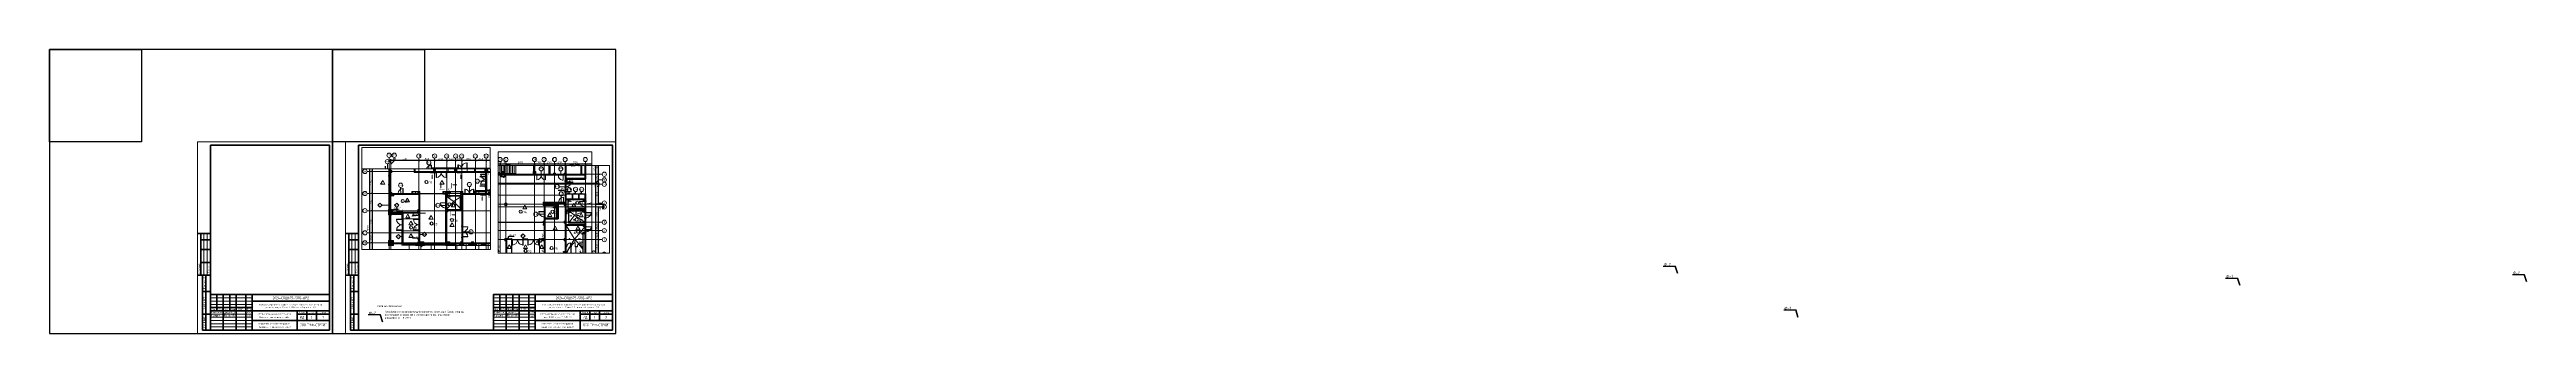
# Paper-space layout '2.9-Фар3.1в' of a CAD drawing. Header units: millimetres. Extents: x -143 to 3707, y 0 to 440.
# The model-space entities are those that its viewports show. They can reach past a viewport. Long polylines and large blocks are cut down to what shows.
import ezdxf
from ezdxf.enums import TextEntityAlignment as Align

# ---------------------------------------------------------------- set-up
doc = ezdxf.new("R2018")
doc.units = ezdxf.units.MM
for name, pattern in [('ADSK_Линия сетки', [2500, 2000, -250, 0, -250]), ('ADSK_Невидимые', [500, 300, -200]), ('ADSK_Скрыто', [600, 300, -300]), ('Штрих короткий', [300, 150, -150])]:
    doc.linetypes.add(name, pattern=pattern)
doc.layers.get('Defpoints').update_dxf_attribs({"color": 250})
for name, color, linetype, lineweight in [('0) кирпич', 30, 'Continuous', 60), ('0.1) Блок 3 вып', 6, 'Continuous', 30), ('0.2) Кирпич', 30, 'Continuous', 30), ('2)Фарх готовы', 3, 'Continuous', 30), ('2)Фархверки', 40, 'Continuous', 30), ('2.3.1)Фарх 3.1 вып', 160, 'Continuous', 30), ('A-____-____-DIMS', 250, 'Continuous', 9), ('A-AREA-____-IDEN', 250, 'Continuous', 9), ('A-DETL-____-OTLN', 250, 'Continuous', 5), ('A-DETL-GENF-OTLN', 250, 'Continuous', 5), ('A-DOOR-____-HDLN', 250, 'ADSK_Невидимые', 5), ('A-DOOR-____-IDEN', 250, 'Continuous', 9), ('A-DOOR-____-MCUT', 250, 'Continuous', 5), ('A-DOOR-____-OTLN', 250, 'Continuous', 5), ('A-DOOR-FRAM-MCUT', 250, 'Continuous', 5), ('A-DOOR-FRAM-OTLN', 250, 'Continuous', 5), ('A-DOOR-GLAZ-MCUT', 250, 'Continuous', 5), ('A-FLOR-____-IDEN', 250, 'Continuous', 9), ('A-FLOR-____-OTLN', 250, 'Continuous', 9), ('A-GENM-____-MCUT', 250, 'Continuous', 25), ('A-GENM-____-OTLN', 250, 'Continuous', 9), ('A-GLAZ-____-IDEN', 250, 'Continuous', 9), ('A-GLAZ-____-MCUT', 250, 'Continuous', 9), ('A-GLAZ-____-OTLN', 250, 'Continuous', 5), ('A-GLAZ-CURT-MCUT', 250, 'Continuous', 9), ('A-GLAZ-CURT-OTLN', 250, 'Continuous', 5), ('A-GLAZ-CWMG-MCUT', 250, 'Continuous', 9), ('A-GLAZ-CWMG-OTLN', 250, 'Continuous', 5), ('A-ROOF-____-MCUT', 250, 'Continuous', 9), ('A-ROOF-____-OTLN', 250, 'Continuous', 5), ('A-ROOF-FNSH-MCUT', 250, 'Continuous', 9), ('A-WALL-____-IDEN', 250, 'Continuous', 9), ('A-WALL-____-MCUT', 250, 'Continuous', 13), ('A-WALL-____-OTLN', 250, 'Continuous', 9), ('A-WALL-____-PATT', 250, 'Continuous', 13), ('A-WALL-FNSH-MCUT', 250, 'Continuous', 13), ('E-ELEC-EQPM-OTLN', 250, 'Continuous', 9), ('G-____-____-DIMS', 250, 'Continuous', 9), ('G-____-____-SYMB', 250, 'ADSK_Скрыто', 9), ('G-XREF-____-OTLN', 250, 'Continuous', 9), ('I-WALL-____-OTLN', 250, 'Continuous', 9), ('P-SANR-FIXT-OTLN', 250, 'Continuous', 9), ('S-COLS-____-MCUT', 250, 'Continuous', 25), ('S-COLS-____-OTLN', 250, 'Continuous', 9), ('S-GRID-____-IDEN', 250, 'Continuous', 9), ('S-GRID-____-OTLN', 250, 'Continuous', 9)]:
    doc.layers.add(name, color=color, linetype=linetype, lineweight=lineweight)
doc.layers.add('ВЭ', color=7, linetype='Continuous')
doc.styles.add('Arial Narrow', font='ARIALN.TTF', dxfattribs={"width": 0.9, "height": 150})
doc.styles.add('GOST Common', font='', dxfattribs={"width": 0.9, "height": 350})
doc.styles.add('GOST Common_1', font='', dxfattribs={"width": 0.9, "height": 250})
doc.styles.add('ISOCPEUR_1', font='isocpeur.ttf', dxfattribs={"width": 0.9, "height": 250})
doc.styles.add('ISOCPEUR_2', font='isocpeur.ttf', dxfattribs={"height": 160})
doc.styles.add('ISOCPEUR_3', font='isocpeur.ttf', dxfattribs={"height": 250})
doc.styles.add('ISOCPEUR_I', font='isocpeui.ttf', dxfattribs={"width": 0.9, "height": 12.5})
doc.styles.add('ISOCPEUR_I_1', font='ГОСТ тип А.ttf', dxfattribs={"height": 2500})
doc.styles.get("Standard").update_dxf_attribs({"font": 'ГОСТ тип А.ttf'})
doc.styles.add('СПДС', font='ГОСТ тип А.ttf', dxfattribs={"width": 0.9})
doc.styles.get('GOST Common').set_extended_font_data('GOST Common')
doc.styles.get('GOST Common_1').set_extended_font_data('GOST Common')
doc.dimstyles.new('А3', dxfattribs={"dimtxt": 333, "dimasz": 222, "dimexe": 222, "dimexo": 111, "dimgap": 111, "dimtad": 1, "dimtoh": 1, "dimdec": 0, "dimrnd": 0.0015, "dimzin": 0, "dimdsep": 46, "dimtxsty": 'Standard', "dimblk": 'OBLIQUE', "dimcen": 0, "dimclrd": 7, "dimclre": 7, "dimclrt": 7, "dimadec": 0, "dimazin": 0, "dimtfac": 1, "dimtdec": 0, "dimtofl": 0, "dimtmove": 0, "dimatfit": 3, "dimfxl": 1, "dimtolj": 1, "dimtzin": 0, "dimarcsym": 0})
pattern_1 = [(50, (12287.9, -0.0006), (364.3679, -31.8783), [38.1, -419.1]), (355, (12287.9, -0.0006), (-70.4859, 382.1133), [30.48, -335.28]), (100.451, (12318.28, -2.66), (293.885, 350.2334), [32.38, -356.18]), (46.184, (12287.9, 101.6), (542.1585, -84.0858), [57.15, -628.65]), (96.636, (12333.1, 94.6), (474.805, 494.8554), [48.57, -534.27]), (351.184, (12287.9, 101.6), (474.8102, 494.85), [45.72, -502.92]), (21, (12338.7, 76.2), (303.2285, -204.5305), [38.1, -419.1]), (326, (12338.7, 76.2), (123.6039, 368.376), [30.48, -335.28]), (71.451, (12364, 59.16), (426.8341, 163.8427), [32.38, -356.18]), (37.5, (12287.91, -0.0006), (6.17665, 169.11015), [16.764, -314.452, 16.764, -323.596, -336.55]), (37.5, (12287.91, -0.0006), (6.17665, 169.11015), [-671.576, 16.764, -319.786]), (7.5, (12287.91, -0.0006), (133.63888, 200.3615), [16.764, -177.292, 16.764, -306.832, -128.27]), (7.5, (12287.91, -0.0006), (133.63888, 200.3615), [-517.652, 16.764, -111.506]), (327.5, (12174.63, -0.0006), (271.18182, -11.45836), [16.764, -110.236, 16.764, -379.476, -525.78]), (327.5, (12174.63, -0.0006), (271.18182, -11.45836), [-523.24, 16.764, -509.016]), (317.5, (12123.83, -0.0006), (296.2585, 50.85285), [16.764, -148.336, 16.764, -246.38, -373.38]), (317.5, (12123.83, -0.0006), (296.2585, 50.85285), [-428.244, 16.764, -356.616])]
pattern_2 = [(135, (12287.91, -0.0006), (-141.42136, -141.42136), [])]
pattern_3 = [(135, (1201.41, 164.685), (-14.1421, -14.1421), []), (225, (1201.41, 164.685), (14.1421, -14.1421), [])]
pattern_4 = [(45, (-921.384, 164.685), (-14.1421, 14.1421), []), (135, (-921.384, 164.685), (-14.1421, -14.1421), [])]
pattern_5 = [(135, (1751.41, 164.685), (-14.14214, -14.14214), []), (225, (1751.41, 164.685), (14.14214, -14.14214), [])]
pattern_6 = [(45, (-371.384, 164.685), (-14.1421, 14.1421), []), (135, (-371.384, 164.685), (-14.1421, -14.1421), [])]
pattern_7 = [(45, (12287.9, -0.0006), (-224.5064, 224.5064), []), (45, (12367.3, -0.0006), (0, 449.0128), []), (45, (12208.54, -0.0006), (0, 449.0128), [])]
pattern_8 = [(135, (12287.91, -0.0006), (-142.5612, -142.5612), []), (135, (12430.48, -0.0006), (-142.5612, -142.5612), [252.016, -50.403, 3.353, -47.05])]
pattern_9 = [(45, (12287.9, -0.0006), (-251.4472, 251.4472), []), (45, (12287.9, 381), (-251.4472, 251.4472), [])]
pattern_10 = [(135, (12287.91, -0.0006), (-84.85281, -84.85281), []), (225, (12287.91, -0.0006), (84.85281, -84.85281), [])]
pattern_11 = [(45, (12287.91, -0.0006), (-70.71068, 70.71068), []), (135, (12287.91, -0.0006), (-70.71068, -70.71068), [])]
pattern_12 = [(135, (1301.41, 164.685), (-14.1421, -14.1421), []), (225, (1301.41, 164.685), (14.1421, -14.1421), [])]
pattern_13 = [(45, (-821.384, 164.685), (-14.1421, 14.1421), []), (135, (-821.384, 164.685), (-14.1421, -14.1421), [])]
pattern_14 = [(45, (12287.91, -0.0006), (-141.42136, 141.42136), []), (135, (12287.91, -0.0006), (-141.42136, -141.42136), [])]
pattern_15 = [(45, (125, 0), (-22.6274, 22.6274), [])]

# ---------------------------------------------------------------- blocks, each defined once
blk = doc.blocks.new('*U6563')
at = {"color": 4}
blk.add_lwpolyline([(-220, -220), (220, -220), (220, 220), (-220, 220)], close=True, dxfattribs=at)
at = {"color": 3}
blk.add_lwpolyline([(-220, 220), (-77, 220), (-77, 77), (-220, 77)], close=True, dxfattribs=at)
blk = doc.blocks.new('*U6564')
at = {"color": 0, "linetype": 'ByBlock', "lineweight": -2, "transparency": 16777216}
for p in [(0, 0), (440, 0)]:
    blk.add_blockref('*U6563', p, dxfattribs=at)
blk = doc.blocks.new('*U5494')
at = {"lineweight": 0}
blk.add_lwpolyline([(-205, -5), (5, -5), (5, 292), (-205, 292)], close=True, dxfattribs=at)
at = {"color": 0, "linetype": 'Continuous', "lineweight": 50}
blk.add_lwpolyline([(-185, 287), (0, 287), (0, 0), (-185, 0)], close=True, dxfattribs=at)
at = {"lineweight": 35}
for points in [[(-185, 150), (-205, 150)], [(-200, 85), (-200, 150)], [(-185, 140), (-200, 140)], [(-185, 125), (-200, 125)], [(-185, 85), (-205, 85)], [(-185, 105), (-200, 105)], [(-185, 85), (-197, 85), (-197, 0), (-185, 0)], [(-192, 0), (-192, 85)], [(-185, 60), (-197, 60)], [(-175, 55), (-175, 30)], [(-165, 55), (-165, 0)], [(-155, 55), (-155, 30)], [(-145, 55), (-145, 0)], [(-130, 55), (-130, 0)], [(-120, 55), (-120, 0)], [(-120, 45), (0, 45)], [(-185, 25), (-197, 25)], [(-185, 35), (-120, 35)], [(-185, 30), (0, 30)], [(-120, 15), (0, 15)], [(-50, 30), (-50, 0)], [(-50, 25), (0, 25)], [(-35, 30), (-35, 15)], [(-20, 30), (-20, 15)]]:
    blk.add_lwpolyline(points, dxfattribs=at)
at = {"lineweight": 18}
for points in [[(-195, 85), (-195, 150)], [(-190, 85), (-190, 150)], [(-185, 50), (-120, 50)], [(-185, 45), (-120, 45)], [(-185, 40), (-120, 40)], [(-185, 25), (-120, 25)], [(-185, 20), (-120, 20)], [(-185, 15), (-120, 15)], [(-185, 10), (-120, 10)], [(-185, 5), (-120, 5)]]:
    blk.add_lwpolyline(points, dxfattribs=at)
at = {"lineweight": 35}
blk.add_lwpolyline([(-185, 0), (0, 0), (0, 55), (-185, 55)], close=True, dxfattribs=at)
at = {"lineweight": 0}
blk.add_lwpolyline([(0, -5), (5, -5), (5, 0)], dxfattribs=at)
at = {"lineweight": -2, "char_height": 2.5, "attachment_point": 5, "rotation": 90, "style": 'СПДС'}
for s, insert, width in [('Согласовано', (-202.5, 95), 19.991), ('Взам. инв. N', (-194.5, 72.5), 24.991), ('Гл. спец.', (-187.5, 95), 19.991), ('Подл. и дата', (-194.5, 42.5), 34.991), ('Инв. N подл.', (-194.5, 12.5), 24.991)]:
    blk.add_mtext(s, dxfattribs=dict(at, insert=insert, width=width))
at = {"insert": (-60.2, 37.2), "char_height": 2.2, "attachment_point": 5, "style": 'СПДС'}
blk.add_mtext_dynamic_manual_height_columns('Средняя общеобразовательная школа на 675 мест, расположенная на земельном\\P\\pxqc;участке по адресу: г. Москва, 2-й Нагатинский проезд, вл. 2/3', width=118.293, gutter_width=0, heights=[12.8], dxfattribs=at)
at = {"lineweight": -2, "char_height": 2.5, "style": 'СПДС'}
for s, insert, width, attachment_point in [('Разработал', (-183.1, 27.5), 17.953, 4), ('Проверил', (-183.1, 22.5), 17.953, 4), ('Изм.', (-180, 32.5), 10, 5), ('Кол.уч.', (-170, 32.5), 10, 5), ('Лист', (-160, 32.5), 10, 5), ('N док.', (-150, 32.5), 10, 5), ('Подп.', (-137.5, 32.5), 15, 5), ('Дата', (-125, 32.5), 10, 5), ('Стадия', (-42.5, 27.5), 15, 5), ('Лист', (-27.5, 27.5), 15, 5), ('Листов', (-10, 27.5), 20, 5)]:
    blk.add_mtext(s, dxfattribs=dict(at, insert=insert, width=width, attachment_point=attachment_point))
at = {"lineweight": 30, "width": 0.9, "flags": 104}
blk.add_attdef('ШАПКА', text='', height=3, dxfattribs=at).set_placement((-135, 281), align=Align.MIDDLE_CENTER)
at = {"style": 'СПДС'}
for tag, height, p in [('ШИФР_ПРОЕКТА', 4, (-60, 50)), ('НАИМЕНОВАНИЕ_ОБЪЕКТА2', 2.5, (-85, 20)), ('НАИМЕНОВАНИЕ_ЧЕРТЕЖА2', 2.5, (-85, 5)), ('НАИМЕНОВАНИЕ_ЧЕРТЕЖА1', 2.5, (-85, 10)), ('НАИМЕНОВАНИЕ_ОБЪЕКТА', 2.5, (-85, 25)), ('ОРГАНИЗАЦИЯ_РАЗРАБОТЧИК1', 4, (-25, 8.1)), ('СТАДИЯ', 4, (-42.5, 20)), ('ЛИСТ_первый', 4, (-27.5, 20)), ('ЛИСТОВ', 4, (-10, 20))]:
    blk.add_attdef(tag, text='', height=height, dxfattribs=at).set_placement(p, align=Align.MIDDLE_CENTER)
for tag, p in [('РАЗРАБОТЧИК', (-164, 27.5)), ('РУК.ГРУППЫ', (-164, 22.5))]:
    blk.add_attdef(tag, text='', height=2.5, dxfattribs=at).set_placement(p, align=Align.MIDDLE_LEFT)
at = {"style": 'СПДС', "width": 0.9}
for tag, p in [('ДАТА1', (-129.6, 26.4)), ('ДАТА2', (-129.6, 21.4))]:
    blk.add_attdef(tag, p, '', height=2.3, dxfattribs=at)
blk = doc.blocks.new('*U5495')
at = {"lineweight": 0}
blk.add_lwpolyline([(-415, -5), (5, -5), (5, 292), (-415, 292)], close=True, dxfattribs=at)
at = {"color": 0, "linetype": 'Continuous', "lineweight": 50}
blk.add_lwpolyline([(-395, 287), (0, 287), (0, 0), (-395, 0)], close=True, dxfattribs=at)
at = {"lineweight": 35}
for points in [[(-395, 150), (-415, 150)], [(-410, 85), (-410, 150)], [(-395, 140), (-410, 140)], [(-395, 125), (-410, 125)], [(-395, 85), (-415, 85)], [(-395, 105), (-410, 105)], [(-395, 85), (-407, 85), (-407, 0), (-395, 0)], [(-402, 0), (-402, 85)], [(-395, 60), (-407, 60)], [(-175, 55), (-175, 30)], [(-165, 55), (-165, 0)], [(-155, 55), (-155, 30)], [(-145, 55), (-145, 0)], [(-130, 55), (-130, 0)], [(-120, 55), (-120, 0)], [(-120, 45), (0, 45)], [(-395, 25), (-407, 25)], [(-185, 35), (-120, 35)], [(-185, 30), (0, 30)], [(-120, 15), (0, 15)], [(-50, 30), (-50, 0)], [(-50, 25), (0, 25)], [(-35, 30), (-35, 15)], [(-20, 30), (-20, 15)]]:
    blk.add_lwpolyline(points, dxfattribs=at)
at = {"lineweight": 18}
for points in [[(-405, 85), (-405, 150)], [(-400, 85), (-400, 150)], [(-185, 50), (-120, 50)], [(-185, 45), (-120, 45)], [(-185, 40), (-120, 40)], [(-185, 25), (-120, 25)], [(-185, 20), (-120, 20)], [(-185, 15), (-120, 15)], [(-185, 10), (-120, 10)], [(-185, 5), (-120, 5)]]:
    blk.add_lwpolyline(points, dxfattribs=at)
at = {"lineweight": 35}
blk.add_lwpolyline([(-185, 0), (0, 0), (0, 55), (-185, 55)], close=True, dxfattribs=at)
at = {"lineweight": 0}
blk.add_lwpolyline([(0, -5), (5, -5), (5, 0)], dxfattribs=at)
at = {"lineweight": -2, "char_height": 2.5, "attachment_point": 5, "rotation": 90, "style": 'СПДС'}
for s, insert, width in [('Согласовано', (-412.5, 95), 19.991), ('Взам. инв. N', (-404.5, 72.5), 24.991), ('Гл. спец.', (-397.5, 95), 19.991), ('Подл. и дата', (-404.5, 42.5), 34.991), ('Инв. N подл.', (-404.5, 12.5), 24.991)]:
    blk.add_mtext(s, dxfattribs=dict(at, insert=insert, width=width))
at = {"insert": (-60.2, 37.2), "char_height": 2.2, "attachment_point": 5, "style": 'СПДС'}
blk.add_mtext_dynamic_manual_height_columns('Средняя общеобразовательная школа на 675 мест, расположенная на земельном\\P\\pxqc;участке по адресу: г. Москва, 2-й Нагатинский проезд, вл. 2/3', width=118.293, gutter_width=0, heights=[12.8], dxfattribs=at)
at = {"lineweight": -2, "char_height": 2.5, "style": 'СПДС'}
for s, insert, width, attachment_point in [('Разработал', (-183.1, 27.5), 17.953, 4), ('Проверил', (-183.1, 22.5), 17.953, 4), ('Изм.', (-180, 32.5), 10, 5), ('Кол.уч.', (-170, 32.5), 10, 5), ('Лист', (-160, 32.5), 10, 5), ('N док.', (-150, 32.5), 10, 5), ('Подп.', (-137.5, 32.5), 15, 5), ('Дата', (-125, 32.5), 10, 5), ('Стадия', (-42.5, 27.5), 15, 5), ('Лист', (-27.5, 27.5), 15, 5), ('Листов', (-10, 27.5), 20, 5)]:
    blk.add_mtext(s, dxfattribs=dict(at, insert=insert, width=width, attachment_point=attachment_point))
at = {"lineweight": 30, "width": 0.9, "flags": 104}
blk.add_attdef('ШАПКА', text='', height=3, dxfattribs=at).set_placement((-135, 281), align=Align.MIDDLE_CENTER)
at = {"style": 'СПДС'}
for tag, height, p in [('ШИФР_ПРОЕКТА', 4, (-60, 50)), ('НАИМЕНОВАНИЕ_ОБЪЕКТА2', 2.5, (-85, 20)), ('НАИМЕНОВАНИЕ_ЧЕРТЕЖА2', 2.5, (-85, 5)), ('НАИМЕНОВАНИЕ_ЧЕРТЕЖА1', 2.5, (-85, 10)), ('НАИМЕНОВАНИЕ_ОБЪЕКТА', 2.5, (-85, 25)), ('ОРГАНИЗАЦИЯ_РАЗРАБОТЧИК1', 4, (-25, 8.1)), ('СТАДИЯ', 4, (-42.5, 20)), ('ЛИСТ_первый', 4, (-27.5, 20)), ('ЛИСТОВ', 4, (-10, 20))]:
    blk.add_attdef(tag, text='', height=height, dxfattribs=at).set_placement(p, align=Align.MIDDLE_CENTER)
for tag, p in [('РАЗРАБОТЧИК', (-164, 27.5)), ('РУК.ГРУППЫ', (-164, 22.5))]:
    blk.add_attdef(tag, text='', height=2.5, dxfattribs=at).set_placement(p, align=Align.MIDDLE_LEFT)
at = {"style": 'СПДС', "width": 0.9}
for tag, p in [('ДАТА1', (-129.6, 26.4)), ('ДАТА2', (-129.6, 21.4))]:
    blk.add_attdef(tag, p, '', height=2.3, dxfattribs=at)
blk = doc.blocks.new('Разрез - Номер вида спереди_3_5 мм-32550530-АР1_Кладочный план 1 этажа С2и3')
at = {"layer": 'G-____-____-SYMB', "linetype": 'Continuous'}
for points in [[(9.8, 0.4), (9.8, -0.4), (-0.3, -0.4), (-0.3, 0.4)], [(2.2, -4.7), (3, 0), (3.8, -4.7)]]:
    blk.add_hatch(color=256, dxfattribs=at).paths.add_polyline_path(points)
at = {"layer": 'G-____-____-SYMB', "linetype": 'Continuous', "lineweight": 20}
blk.add_line((3, -3), (3, -9.7), dxfattribs=at)
blk = doc.blocks.new('Разрез - Номер вида сзади_3_5 мм-32550532-АР1_Кладочный план 1 этажа С2и3')
at = {"layer": 'G-____-____-SYMB', "linetype": 'Continuous'}
for points in [[(9.8, 0.4), (9.8, -0.4), (-0.3, -0.4), (-0.3, 0.4)], [(2.2, -4.7), (3, 0), (3.8, -4.7)]]:
    blk.add_hatch(color=256, dxfattribs=at).paths.add_polyline_path(points)
at = {"layer": 'G-____-____-SYMB', "linetype": 'Continuous', "lineweight": 20}
blk.add_line((3, -3), (3, -9.7), dxfattribs=at)
blk = doc.blocks.new('Дверь_СКБ_2Ст_Внутренняя1 - Н_ВВ-14_2200x2600h_Инвентарные-42571459-АР1_Маркировочный план 1 этажа С2и3')
at = {"layer": 'A-DOOR-____-OTLN'}
h = blk.add_hatch(dxfattribs=at)
h.set_pattern_fill('FP_6', color=256, style=0, pattern_type=2)
h.set_pattern_definition(pattern_3)
h.paths.add_polyline_path([(1112.5, 20), (1112.5, 100), (1087.5, 100), (1087.5, -100), (1112.5, -100)])
at = {"layer": 'A-DOOR-FRAM-OTLN'}
h = blk.add_hatch(dxfattribs=at)
h.set_pattern_fill('FP_7', color=256, style=0, pattern_type=2)
h.set_pattern_definition(pattern_4)
h.paths.add_polyline_path([(-1062.5, 20), (-1062.5, 100), (-1087.5, 100), (-1087.5, -100), (-1062.5, -100)])
at = {"layer": 'A-DOOR-____-MCUT'}
for p, q in [((-937.5, 1050), (-937.5, 100)), ((-897.5, 1050), (-937.5, 1050)), ((-937.5, 100), (-897.5, 100)), ((-897.5, 100), (-897.5, 1050)), ((962.5, 1050), (922.5, 1050)), ((922.5, 1050), (922.5, 100)), ((922.5, 100), (962.5, 100)), ((962.5, 100), (962.5, 1050))]:
    blk.add_line(p, q, dxfattribs=at)
at = {"layer": 'A-DOOR-____-OTLN'}
for centre, start, end in [((-937.5, 100), 0, 90), ((962.5, 100), 90, 180)]:
    blk.add_arc(centre, 950, start, end, dxfattribs=at)
at = {"layer": 'A-DOOR-FRAM-MCUT'}
for p, q in [((-1047.5, 108), (-1117.5, 108)), ((-1117.5, 108), (-1117.5, 100)), ((-1117.5, 100), (-1047.5, 100)), ((-1062.5, 100), (-1087.5, 100)), ((-1087.5, 100), (-1087.5, -100)), ((-937.5, 100), (-1062.5, 100)), ((-1062.5, 100), (-1062.5, 20)), ((-1062.5, -100), (-1062.5, 100)), ((-1047.5, 100), (-1062.5, 100)), ((-1062.5, 100), (-1062.5, 99)), ((-1062.5, 99), (-1047.5, 99)), ((-1062.5, 20), (-927.5, 20)), ((-1047.5, 20), (-1062.5, 20)), ((-1062.5, 20), (-1062.5, -100)), ((-1047.5, 100), (-1047.5, 108)), ((-1047.5, 99), (-1047.5, 100)), ((-1047.5, -100), (-1047.5, 20)), ((-937.5, 60), (-937.5, 100)), ((-927.5, 60), (-937.5, 60)), ((-927.5, 20), (-927.5, 60)), ((962.5, 60), (952.5, 60)), ((952.5, 60), (952.5, 20)), ((952.5, 20), (1087.5, 20)), ((962.5, 100), (962.5, 60)), ((1087.5, 100), (962.5, 100)), ((1142.5, 108), (1072.5, 108)), ((1072.5, 108), (1072.5, 100)), ((1087.5, 100), (1072.5, 100)), ((1072.5, 100), (1072.5, 99)), ((1072.5, 100), (1142.5, 100)), ((1072.5, 99), (1087.5, 99)), ((1087.5, 20), (1072.5, 20)), ((1072.5, 20), (1072.5, -100)), ((1087.5, 20), (1087.5, 100)), ((1112.5, 100), (1087.5, 100)), ((1087.5, 100), (1087.5, -100)), ((1087.5, 99), (1087.5, 100)), ((1087.5, -100), (1087.5, 20)), ((1112.5, -100), (1112.5, 100)), ((1142.5, 100), (1142.5, 108)), ((-1047.5, -100), (-1117.5, -100)), ((-1117.5, -100), (-1117.5, -108)), ((-1117.5, -108), (-1047.5, -108)), ((-1087.5, -100), (-1062.5, -100)), ((-1062.5, -100), (-1047.5, -100)), ((-1047.5, -108), (-1047.5, -100)), ((1072.5, -100), (1087.5, -100)), ((1142.5, -100), (1072.5, -100)), ((1072.5, -100), (1072.5, -108)), ((1072.5, -108), (1142.5, -108)), ((1087.5, -100), (1112.5, -100)), ((1142.5, -108), (1142.5, -100))]:
    blk.add_line(p, q, dxfattribs=at)
blk = doc.blocks.new('Прямоугольный импост - Импост структурный с накладкой - 170мм-37174490-АР1_Маркировочный план 1 этажа С2и3')
at = {"layer": 'A-GLAZ-CWMG-OTLN'}
for p, q in [((128625, 16098), (129325, 16098)), ((128625, 15985), (129325, 15985))]:
    blk.add_line(p, q, dxfattribs=at)
blk = doc.blocks.new('Дверь_СКБ_1Ст_Внутренняя - Д-3п_1100x2100h_С_У мужской_ С_У женский-41848194-АР1_Маркировочный план 1 этажа С2и3')
at = {"layer": 'A-DOOR-____-OTLN'}
h = blk.add_hatch(dxfattribs=at)
h.set_pattern_fill('FP_14', color=256, style=0, pattern_type=2)
h.set_pattern_definition(pattern_5)
h.paths.add_polyline_path([(562.5, -100), (562.5, -100), (562.5, 100), (537.5, 100), (537.5, -100)])
at = {"layer": 'A-DOOR-FRAM-OTLN'}
h = blk.add_hatch(dxfattribs=at)
h.set_pattern_fill('FP_15', color=256, style=0, pattern_type=2)
h.set_pattern_definition(pattern_6)
h.paths.add_polyline_path([(-512.5, -47.6), (-512.5, 100), (-537.5, 100), (-537.5, -100), (-512.5, -100), (-512.5, -60.9)])
at = {"layer": 'A-DOOR-____-MCUT'}
for p, q in [((-487.5, 1100), (-487.5, 100)), ((-447.5, 1100), (-487.5, 1100)), ((-487.5, 100), (-447.5, 100)), ((-447.5, 100), (-447.5, 1100))]:
    blk.add_line(p, q, dxfattribs=at)
at = {"layer": 'A-DOOR-____-OTLN'}
blk.add_arc((-487.5, 100), 1000, 360, 90, dxfattribs=at)
at = {"layer": 'A-DOOR-FRAM-MCUT'}
for p, q in [((-497.5, 108), (-567.5, 108)), ((-567.5, 108), (-567.5, 100)), ((-567.5, 100), (-497.5, 100)), ((-512.5, 100), (-537.5, 100)), ((-537.5, 100), (-537.5, -100)), ((-487.5, 100), (-512.5, 100)), ((-512.5, 100), (-512.5, 20)), ((-512.5, -100), (-512.5, 100)), ((-497.5, 100), (-512.5, 100)), ((-512.5, 100), (-512.5, 99)), ((-512.5, 99), (-497.5, 99)), ((-512.5, 20), (-477.5, 20)), ((-497.5, 20), (-512.5, 20)), ((-512.5, 20), (-512.5, -100)), ((-497.5, 100), (-497.5, 108)), ((-497.5, 99), (-497.5, 100)), ((-497.5, -100), (-497.5, 20)), ((-487.5, 60), (-487.5, 100)), ((-477.5, 60), (-487.5, 60)), ((-477.5, 20), (-477.5, 60)), ((512.5, 60), (502.5, 60)), ((502.5, 60), (502.5, 20)), ((502.5, 20), (537.5, 20)), ((512.5, 100), (512.5, 60)), ((537.5, 100), (512.5, 100)), ((592.5, 108), (522.5, 108)), ((522.5, 108), (522.5, 100)), ((537.5, 100), (522.5, 100)), ((522.5, 100), (522.5, 99)), ((522.5, 100), (592.5, 100)), ((522.5, 99), (537.5, 99)), ((537.5, 20), (522.5, 20)), ((522.5, 20), (522.5, -100)), ((537.5, 20), (537.5, 100)), ((562.5, 100), (537.5, 100)), ((537.5, 100), (537.5, -100)), ((537.5, 99), (537.5, 100)), ((537.5, -100), (537.5, 20)), ((562.5, -100), (562.5, 100)), ((592.5, 100), (592.5, 108)), ((-497.5, -100), (-567.5, -100)), ((-567.5, -100), (-567.5, -108)), ((-567.5, -108), (-497.5, -108)), ((-537.5, -100), (-512.5, -100)), ((-512.5, -100), (-497.5, -100)), ((-497.5, -108), (-497.5, -100)), ((522.5, -100), (537.5, -100)), ((592.5, -100), (522.5, -100)), ((522.5, -100), (522.5, -108)), ((522.5, -108), (592.5, -108)), ((537.5, -100), (562.5, -100)), ((592.5, -108), (592.5, -100))]:
    blk.add_line(p, q, dxfattribs=at)
blk = doc.blocks.new('Системная панель - Стекло - 32мм-40336941-АР1_Маркировочный план 1 этажа С2и3')
at = {"layer": 'A-GLAZ-CURT-OTLN'}
h = blk.add_hatch(dxfattribs=at)
h.set_pattern_fill('FP_20', color=256, style=0, pattern_type=2)
h.set_pattern_definition([(45, (-85462.5, -39710.4), (-282.8427, 282.8427), [200, -600]), (45, (-85662.5, -39810.4), (-282.8427, 282.8427), [600, -200]), (45, (-85262.5, -39910.4), (-282.8427, 282.8427), [200, -600])])
h.paths.add_polyline_path([(-422, -16), (647, -16), (647, 16), (-648, 16), (-648, -16)])
at = {"layer": 'A-GLAZ-CURT-MCUT', "lineweight": 5}
for p, q in [((647, 16), (-648, 16)), ((-648, 16), (-648, -16)), ((647, -16), (647, 16)), ((-648, -16), (647, -16))]:
    blk.add_line(p, q, dxfattribs=at)
blk = doc.blocks.new('Прямоугольный импост - Рядовой 50х160-36810028-АР1_Маркировочный план 1 этажа С2и3')
at = {"layer": 'A-GLAZ-CWMG-OTLN'}
for p, q in [((84675, 39936), (83400, 39936)), ((84675, 39776), (83400, 39776))]:
    blk.add_line(p, q, dxfattribs=at)
blk = doc.blocks.new('Прямоугольный импост - 160_dwg-17677010-АР1_Маркировочный план 1 этажа С2и3')
at = {"layer": 'G-XREF-____-OTLN'}
for p, q in [((227999, 194629), (227999, 194628)), ((228009, 194620), (228014, 194620)), ((228010, 194620), (228010, 194623)), ((228013, 194620), (228013, 194623)), ((228025, 194629), (228024, 194628))]:
    blk.add_line(p, q, dxfattribs=at)
at = {"layer": 'G-XREF-____-OTLN', "flags": 128}
for points in [[(227989, 194632), (227989, 194632), (227988, 194631), (227988, 194631), (227986, 194633), (227985, 194633), (227987, 194629), (227987, 194629), (227987, 194628), (227991, 194628), (227991, 194629), (227992, 194628), (227992, 194627), (227992, 194627), (227991, 194627), (227991, 194627), (227992, 194625), (227993, 194625), (227997, 194625), (227997, 194625), (227999, 194627), (227998, 194627), (227998, 194627), (227998, 194627), (227998, 194628)], [(227988, 194773), (227987, 194772), (227987, 194772), (227987, 194772), (227987, 194772)], [(227987, 194772), (227987, 194747), (227987, 194722), (227987, 194697), (227987, 194673)], [(227987, 194673), (227987, 194673), (227988, 194673), (227988, 194673), (227989, 194673)], [(228000, 194632), (228000, 194664), (227987, 194664)], [(227989, 194625), (227989, 194626), (227988, 194627), (227988, 194628), (227987, 194628)], [(227987, 194628), (227987, 194628), (227987, 194628), (227987, 194628), (227987, 194628)], [(227987, 194628), (227987, 194625), (227987, 194621), (227987, 194618), (227987, 194615)], [(227987, 194615), (227987, 194614), (227987, 194614), (227988, 194613), (227988, 194613)], [(228036, 194773), (228024, 194773), (228012, 194773), (228000, 194773), (227988, 194773)], [(227988, 194674), (227988, 194675), (227988, 194676), (227988, 194677), (227988, 194679)], [(227988, 194679), (227989, 194679), (227990, 194679), (227991, 194679), (227992, 194679)], [(227989, 194674), (227989, 194674), (227989, 194674), (227988, 194674), (227988, 194674)], [(227991, 194628), (227991, 194628), (227990, 194628), (227989, 194628), (227988, 194628)], [(227988, 194628), (227988, 194628), (227988, 194628), (227988, 194628), (227988, 194628)], [(227988, 194628), (227988, 194627), (227988, 194626), (227989, 194626), (227989, 194625)], [(227988, 194623), (227988, 194623), (227988, 194624), (227989, 194624), (227989, 194624)], [(227989, 194624), (227989, 194624), (227989, 194624), (227988, 194623), (227988, 194623)], [(227988, 194618), (227988, 194619), (227988, 194620), (227988, 194622), (227988, 194623)], [(227988, 194623), (227988, 194623), (227988, 194623), (227988, 194623), (227988, 194623)], [(227988, 194623), (227989, 194622), (227989, 194620), (227990, 194619), (227990, 194618)], [(227988, 194617), (227988, 194617), (227988, 194618), (227988, 194618), (227988, 194618)], [(227991, 194617), (227990, 194617), (227989, 194617), (227989, 194617), (227988, 194617)], [(227988, 194615), (227988, 194615), (227988, 194615), (227988, 194616), (227988, 194616)], [(227988, 194616), (227988, 194616), (227988, 194616), (227988, 194616), (227988, 194616)], [(227988, 194616), (227989, 194616), (227989, 194616), (227990, 194616), (227991, 194616)], [(227988, 194614), (227988, 194614), (227988, 194615), (227988, 194615), (227988, 194615)], [(228035, 194614), (228023, 194614), (228012, 194614), (228000, 194614), (227988, 194614)], [(227988, 194613), (228000, 194613), (228012, 194613), (228023, 194613), (228035, 194613)], [(227989, 194689), (227989, 194709), (227989, 194729), (227989, 194749), (227989, 194769)], [(227989, 194769), (228000, 194769), (228012, 194769), (228023, 194769), (228035, 194769)], [(228035, 194689), (228023, 194689), (228012, 194689), (228000, 194689), (227989, 194689)], [(227989, 194686), (227989, 194686), (227989, 194686), (227989, 194686), (227990, 194687)], [(227989, 194682), (227989, 194683), (227989, 194684), (227989, 194685), (227989, 194686)], [(227990, 194682), (227989, 194682), (227989, 194682), (227989, 194682), (227989, 194682)], [(227989, 194673), (227989, 194673), (227989, 194673), (227989, 194674), (227989, 194674)], [(227989, 194673), (227989, 194673), (227989, 194673), (227989, 194673), (227989, 194673)], [(228001, 194628), (228002, 194629), (228002, 194631), (228002, 194631), (228001, 194632), (228001, 194632), (228000, 194631), (228000, 194631), (227999, 194632), (227999, 194632), (227998, 194631), (227998, 194631), (227997, 194632), (227997, 194632), (227996, 194631), (227996, 194631), (227995, 194632), (227995, 194632), (227994, 194631), (227994, 194631), (227993, 194632), (227993, 194632), (227992, 194631), (227992, 194631), (227991, 194632), (227991, 194632), (227990, 194631), (227990, 194631), (227989, 194632)], [(227989, 194624), (227989, 194625), (227989, 194625), (227989, 194625), (227989, 194625)], [(227989, 194625), (227989, 194625), (227989, 194625), (227989, 194624), (227989, 194624)], [(227990, 194687), (227994, 194687), (227998, 194687), (228002, 194687), (228006, 194687)], [(227994, 194682), (227993, 194682), (227992, 194682), (227991, 194682), (227990, 194682)], [(227990, 194682), (227990, 194682), (227990, 194682), (227990, 194682), (227990, 194682)], [(227990, 194618), (227990, 194618), (227990, 194618), (227991, 194618), (227991, 194618)], [(227992, 194628), (227992, 194628), (227992, 194628), (227992, 194628), (227991, 194628)], [(227991, 194626), (227991, 194626), (227991, 194627), (227991, 194627), (227991, 194627)], [(227991, 194627), (227991, 194627), (227991, 194627), (227992, 194627), (227992, 194627)], [(227992, 194625), (227992, 194625), (227991, 194625), (227991, 194625), (227991, 194626)], [(227991, 194618), (227991, 194619), (227991, 194621), (227991, 194622), (227991, 194623)], [(227991, 194623), (227991, 194623), (227991, 194623), (227991, 194623), (227991, 194623)], [(227991, 194623), (227993, 194623), (227995, 194623), (227997, 194623), (227999, 194623)], [(227991, 194616), (227991, 194617), (227991, 194617), (227991, 194617), (227991, 194617)], [(227991, 194617), (227991, 194617), (227991, 194617), (227991, 194617), (227991, 194617)], [(227991, 194616), (227991, 194616), (227991, 194616), (227991, 194616), (227991, 194616)], [(227992, 194679), (227992, 194679), (227992, 194679), (227992, 194679), (227992, 194679)], [(227992, 194679), (227992, 194679), (227992, 194679), (227992, 194679), (227992, 194679)], [(227992, 194679), (227993, 194679), (227994, 194679), (227995, 194679), (227996, 194679)], [(227992, 194627), (227992, 194628), (227992, 194628), (227992, 194628), (227992, 194628)], [(227999, 194625), (227997, 194625), (227995, 194625), (227994, 194625), (227992, 194625)], [(227995, 194682), (227995, 194682), (227995, 194682), (227994, 194682), (227994, 194682)], [(227997, 194680), (227996, 194680), (227996, 194681), (227995, 194681), (227995, 194682)], [(227996, 194674), (227996, 194674), (227996, 194674), (227995, 194674), (227995, 194674)], [(227995, 194674), (227995, 194674), (227995, 194673), (227995, 194673), (227995, 194673)], [(227995, 194673), (227995, 194673), (227995, 194673), (227996, 194673), (227996, 194673)], [(227996, 194679), (227996, 194677), (227996, 194676), (227996, 194675), (227996, 194674)], [(227996, 194673), (227996, 194673), (227997, 194673), (227997, 194673), (227998, 194673)], [(227998, 194679), (227997, 194679), (227997, 194679), (227997, 194680), (227997, 194680)], [(227998, 194673), (227998, 194674), (227998, 194676), (227998, 194677), (227998, 194679)], [(227998, 194628), (227998, 194628), (227998, 194628), (227998, 194628), (227998, 194627)], [(228025, 194628), (228018, 194628), (228012, 194628), (228005, 194628), (227998, 194628)], [(227998, 194628), (227998, 194628), (227998, 194628), (227998, 194628), (227998, 194628)], [(227998, 194627), (227998, 194627), (227998, 194627), (227999, 194627), (227999, 194627)], [(227999, 194627), (227999, 194627), (227999, 194626), (227999, 194626), (227999, 194625)], [(227999, 194625), (227999, 194625), (227999, 194625), (227999, 194625), (227999, 194625)], [(227999, 194623), (228000, 194623), (228000, 194624), (228000, 194624), (228000, 194624)], [(228000, 194625), (228001, 194626), (228001, 194626), (228001, 194626), (228001, 194626)], [(228000, 194624), (228000, 194624), (228000, 194625), (228000, 194625), (228000, 194625)], [(228001, 194626), (228004, 194626), (228006, 194626), (228009, 194626), (228011, 194626)], [(228006, 194687), (228006, 194686), (228006, 194686), (228006, 194686), (228007, 194686)], [(228007, 194686), (228007, 194678), (228007, 194671), (228007, 194663), (228007, 194656)], [(228007, 194656), (228007, 194656), (228007, 194656), (228007, 194656), (228007, 194656)], [(228007, 194656), (228007, 194656), (228008, 194656), (228008, 194656), (228008, 194656)], [(228008, 194656), (228008, 194656), (228009, 194656), (228009, 194656), (228009, 194657)], [(228015, 194622), (228015, 194625), (228008, 194625), (228008, 194622)], [(228009, 194686), (228009, 194686), (228009, 194687), (228009, 194687), (228009, 194687)], [(228009, 194687), (228010, 194687), (228012, 194687), (228013, 194687), (228014, 194687)], [(228009, 194676), (228009, 194679), (228009, 194681), (228009, 194684), (228009, 194686)], [(228009, 194676), (228009, 194676), (228009, 194676), (228009, 194676), (228009, 194676)], [(228014, 194676), (228013, 194676), (228012, 194676), (228010, 194676), (228009, 194676)], [(228010, 194671), (228010, 194671), (228009, 194671), (228009, 194671), (228009, 194671)], [(228009, 194671), (228009, 194671), (228009, 194671), (228010, 194671), (228010, 194671)], [(228009, 194669), (228009, 194669), (228009, 194669), (228010, 194670), (228010, 194670)], [(228010, 194669), (228010, 194669), (228009, 194669), (228009, 194669), (228009, 194669)], [(228010, 194667), (228010, 194667), (228009, 194667), (228009, 194667), (228009, 194668)], [(228009, 194668), (228009, 194668), (228009, 194668), (228010, 194668), (228010, 194668)], [(228010, 194665), (228010, 194665), (228009, 194666), (228009, 194666), (228009, 194666)], [(228009, 194666), (228009, 194666), (228009, 194666), (228010, 194666), (228010, 194666)], [(228010, 194664), (228010, 194664), (228009, 194664), (228009, 194664), (228009, 194664)], [(228009, 194664), (228009, 194664), (228009, 194664), (228010, 194664), (228010, 194664)], [(228010, 194662), (228010, 194662), (228009, 194662), (228009, 194662), (228009, 194662)], [(228009, 194662), (228009, 194662), (228009, 194662), (228010, 194662), (228010, 194662)], [(228009, 194660), (228009, 194660), (228009, 194660), (228010, 194661), (228010, 194661)], [(228010, 194660), (228010, 194660), (228009, 194660), (228009, 194660), (228009, 194660)], [(228010, 194658), (228010, 194658), (228009, 194658), (228009, 194658), (228009, 194659)], [(228009, 194659), (228009, 194659), (228009, 194659), (228010, 194659), (228010, 194659)], [(228009, 194657), (228009, 194657), (228009, 194657), (228010, 194657), (228010, 194657)], [(228014, 194620), (228014, 194623), (228012, 194624), (228009, 194623), (228009, 194620)], [(228010, 194671), (228010, 194672), (228010, 194672), (228011, 194673), (228011, 194673)], [(228010, 194670), (228010, 194670), (228010, 194670), (228010, 194671), (228010, 194671)], [(228010, 194668), (228010, 194668), (228010, 194668), (228010, 194669), (228010, 194669)], [(228010, 194666), (228010, 194666), (228010, 194667), (228010, 194667), (228010, 194667)], [(228010, 194664), (228010, 194665), (228010, 194665), (228010, 194665), (228010, 194665)], [(228010, 194662), (228010, 194663), (228010, 194663), (228010, 194663), (228010, 194664)], [(228010, 194661), (228010, 194661), (228010, 194661), (228010, 194662), (228010, 194662)], [(228010, 194659), (228010, 194659), (228010, 194659), (228010, 194660), (228010, 194660)], [(228010, 194657), (228010, 194657), (228010, 194658), (228010, 194658), (228010, 194658)], [(228011, 194673), (228011, 194673), (228012, 194673), (228012, 194673), (228012, 194673)], [(228011, 194626), (228011, 194626), (228011, 194627), (228012, 194627), (228012, 194627)], [(228012, 194673), (228013, 194673), (228013, 194672), (228013, 194672), (228014, 194671)], [(228012, 194627), (228012, 194627), (228012, 194627), (228012, 194626), (228012, 194626)], [(228012, 194626), (228014, 194626), (228017, 194626), (228019, 194626), (228022, 194626)], [(228014, 194687), (228014, 194687), (228014, 194687), (228015, 194686), (228015, 194686)], [(228015, 194676), (228015, 194676), (228014, 194676), (228014, 194676), (228014, 194676)], [(228014, 194671), (228014, 194671), (228014, 194671), (228014, 194671), (228014, 194671)], [(228014, 194671), (228014, 194670), (228014, 194670), (228014, 194670), (228014, 194670)], [(228014, 194670), (228014, 194670), (228014, 194670), (228014, 194670), (228014, 194670)], [(228014, 194670), (228014, 194670), (228014, 194669), (228014, 194669), (228014, 194669)], [(228014, 194669), (228014, 194669), (228014, 194669), (228014, 194668), (228014, 194668)], [(228014, 194668), (228014, 194668), (228014, 194668), (228014, 194668), (228014, 194668)], [(228014, 194668), (228014, 194668), (228014, 194668), (228014, 194667), (228014, 194667)], [(228014, 194667), (228014, 194667), (228014, 194667), (228014, 194667), (228014, 194667)], [(228014, 194667), (228014, 194667), (228014, 194666), (228014, 194666), (228014, 194666)], [(228014, 194666), (228014, 194666), (228014, 194666), (228014, 194665), (228014, 194665)], [(228014, 194665), (228014, 194665), (228014, 194665), (228014, 194665), (228014, 194665)], [(228014, 194665), (228014, 194665), (228014, 194665), (228014, 194665), (228014, 194665)], [(228014, 194665), (228014, 194664), (228014, 194664), (228014, 194664), (228014, 194663)], [(228014, 194663), (228014, 194663), (228014, 194663), (228014, 194663), (228014, 194663)], [(228014, 194663), (228014, 194663), (228014, 194663), (228014, 194663), (228014, 194663)], [(228014, 194663), (228014, 194662), (228014, 194662), (228014, 194662), (228014, 194662)], [(228014, 194662), (228014, 194661), (228014, 194661), (228014, 194661), (228014, 194661)], [(228014, 194661), (228014, 194661), (228014, 194661), (228014, 194661), (228014, 194661)], [(228014, 194661), (228014, 194661), (228014, 194660), (228014, 194660), (228014, 194660)], [(228014, 194660), (228014, 194660), (228014, 194660), (228014, 194659), (228014, 194659)], [(228014, 194659), (228014, 194659), (228014, 194659), (228014, 194659), (228014, 194659)], [(228014, 194659), (228014, 194659), (228014, 194659), (228014, 194658), (228014, 194658)], [(228014, 194658), (228014, 194658), (228014, 194658), (228014, 194658), (228014, 194658)], [(228014, 194658), (228014, 194657), (228014, 194657), (228014, 194657), (228014, 194657)], [(228014, 194657), (228014, 194656), (228015, 194656), (228015, 194656), (228015, 194656)], [(228015, 194686), (228015, 194684), (228015, 194681), (228015, 194679), (228015, 194676)], [(228015, 194656), (228015, 194656), (228016, 194656), (228016, 194656), (228016, 194656)], [(228016, 194656), (228016, 194656), (228016, 194656), (228017, 194656), (228017, 194656)], [(228017, 194686), (228017, 194686), (228017, 194686), (228017, 194686), (228018, 194687)], [(228017, 194656), (228017, 194663), (228017, 194671), (228017, 194678), (228017, 194686)], [(228018, 194687), (228022, 194687), (228026, 194687), (228030, 194687), (228034, 194687)], [(228022, 194628), (228022, 194629), (228022, 194631), (228022, 194631), (228022, 194632), (228022, 194632), (228023, 194631), (228023, 194631), (228024, 194632), (228024, 194632), (228025, 194631), (228025, 194631), (228026, 194632), (228026, 194632), (228027, 194631), (228027, 194631), (228028, 194632), (228028, 194632), (228029, 194631), (228029, 194631), (228030, 194632), (228030, 194632), (228031, 194631), (228031, 194631), (228032, 194632), (228032, 194632), (228033, 194631), (228033, 194631), (228034, 194632)], [(228022, 194626), (228022, 194626), (228022, 194626), (228023, 194626), (228023, 194625)], [(228023, 194625), (228023, 194625), (228023, 194625), (228023, 194624), (228023, 194624)], [(228023, 194624), (228023, 194624), (228023, 194624), (228024, 194623), (228024, 194623)], [(228037, 194664), (228024, 194664), (228024, 194632)], [(228024, 194625), (228024, 194626), (228024, 194626), (228024, 194627), (228024, 194627)], [(228024, 194627), (228025, 194627), (228025, 194627), (228025, 194627), (228025, 194627)], [(228025, 194625), (228025, 194625), (228024, 194625), (228024, 194625), (228024, 194625)], [(228024, 194623), (228026, 194623), (228028, 194623), (228030, 194623), (228032, 194623)], [(228034, 194632), (228034, 194632), (228035, 194631), (228035, 194631), (228037, 194633), (228038, 194633), (228037, 194629), (228037, 194629), (228036, 194628), (228032, 194628), (228032, 194629), (228031, 194628), (228031, 194627), (228032, 194627), (228032, 194627), (228032, 194627), (228031, 194625), (228030, 194625), (228026, 194625), (228026, 194625), (228025, 194627), (228025, 194627), (228025, 194627), (228025, 194627), (228025, 194628)], [(228025, 194627), (228025, 194628), (228025, 194628), (228025, 194628), (228025, 194628)], [(228025, 194628), (228025, 194628), (228025, 194628), (228025, 194628), (228025, 194628)], [(228031, 194625), (228030, 194625), (228028, 194625), (228026, 194625), (228025, 194625)], [(228029, 194682), (228028, 194681), (228027, 194681), (228027, 194680), (228026, 194680)], [(228026, 194680), (228026, 194680), (228026, 194679), (228026, 194679), (228026, 194679)], [(228026, 194679), (228026, 194677), (228026, 194676), (228026, 194674), (228026, 194673)], [(228026, 194673), (228026, 194673), (228027, 194673), (228027, 194673), (228028, 194673)], [(228027, 194674), (228027, 194675), (228027, 194676), (228027, 194677), (228027, 194679)], [(228027, 194679), (228028, 194679), (228029, 194679), (228030, 194679), (228031, 194679)], [(228028, 194674), (228028, 194674), (228028, 194674), (228027, 194674), (228027, 194674)], [(228028, 194673), (228028, 194673), (228028, 194673), (228028, 194674), (228028, 194674)], [(228028, 194673), (228028, 194673), (228028, 194673), (228028, 194673), (228028, 194673)], [(228033, 194682), (228032, 194682), (228031, 194682), (228030, 194682), (228029, 194682)], [(228029, 194682), (228029, 194682), (228029, 194682), (228029, 194682), (228029, 194682)], [(228031, 194679), (228031, 194679), (228031, 194679), (228031, 194679), (228031, 194679)], [(228031, 194679), (228031, 194679), (228031, 194679), (228031, 194679), (228031, 194679)], [(228031, 194679), (228032, 194679), (228033, 194679), (228034, 194679), (228035, 194679)], [(228032, 194628), (228032, 194628), (228032, 194628), (228031, 194628), (228031, 194628)], [(228031, 194628), (228031, 194628), (228031, 194628), (228031, 194628), (228031, 194627)], [(228031, 194627), (228032, 194627), (228032, 194627), (228032, 194627), (228032, 194627)], [(228032, 194626), (228032, 194625), (228032, 194625), (228032, 194625), (228031, 194625)], [(228035, 194628), (228034, 194628), (228034, 194628), (228033, 194628), (228032, 194628)], [(228032, 194627), (228032, 194627), (228032, 194627), (228032, 194626), (228032, 194626)], [(228032, 194623), (228032, 194623), (228032, 194623), (228032, 194623), (228032, 194623)], [(228032, 194623), (228032, 194622), (228032, 194621), (228032, 194619), (228032, 194618)], [(228032, 194618), (228033, 194618), (228033, 194618), (228033, 194618), (228033, 194618)], [(228033, 194617), (228033, 194617), (228032, 194617), (228032, 194617), (228032, 194617)], [(228032, 194617), (228032, 194617), (228032, 194617), (228032, 194617), (228032, 194616)], [(228032, 194616), (228032, 194616), (228032, 194616), (228033, 194616), (228033, 194616)], [(228034, 194682), (228034, 194682), (228034, 194682), (228033, 194682), (228033, 194682)], [(228033, 194618), (228034, 194619), (228034, 194620), (228035, 194622), (228035, 194623)], [(228035, 194617), (228034, 194617), (228034, 194617), (228033, 194617), (228033, 194617)], [(228033, 194616), (228033, 194616), (228034, 194616), (228034, 194616), (228035, 194616)], [(228034, 194687), (228034, 194686), (228034, 194686), (228034, 194686), (228035, 194686)], [(228035, 194682), (228034, 194682), (228034, 194682), (228034, 194682), (228034, 194682)], [(228035, 194674), (228035, 194674), (228035, 194674), (228034, 194674), (228034, 194674)], [(228034, 194674), (228034, 194674), (228034, 194673), (228034, 194673), (228034, 194673)], [(228034, 194673), (228034, 194673), (228034, 194673), (228035, 194673), (228035, 194673)], [(228036, 194628), (228035, 194628), (228035, 194627), (228035, 194626), (228034, 194625)], [(228034, 194625), (228035, 194626), (228035, 194626), (228035, 194627), (228036, 194628)], [(228034, 194625), (228034, 194625), (228034, 194625), (228034, 194625), (228034, 194624)], [(228034, 194624), (228034, 194624), (228034, 194625), (228034, 194625), (228034, 194625)], [(228034, 194624), (228035, 194624), (228035, 194624), (228035, 194623), (228035, 194623)], [(228035, 194623), (228035, 194623), (228035, 194624), (228034, 194624), (228034, 194624)], [(228035, 194769), (228035, 194749), (228035, 194729), (228035, 194709), (228035, 194689)], [(228035, 194686), (228035, 194685), (228035, 194684), (228035, 194683), (228035, 194682)], [(228035, 194679), (228035, 194677), (228035, 194676), (228035, 194675), (228035, 194674)], [(228035, 194673), (228035, 194673), (228036, 194673), (228036, 194673), (228037, 194673)], [(228036, 194628), (228036, 194628), (228035, 194628), (228035, 194628), (228035, 194628)], [(228035, 194623), (228035, 194622), (228035, 194620), (228035, 194619), (228035, 194618)], [(228035, 194623), (228035, 194623), (228035, 194623), (228035, 194623), (228035, 194623)], [(228035, 194618), (228035, 194618), (228035, 194618), (228035, 194617), (228035, 194617)], [(228035, 194616), (228035, 194616), (228035, 194616), (228035, 194616), (228035, 194616)], [(228035, 194616), (228035, 194616), (228035, 194615), (228035, 194615), (228035, 194615)], [(228035, 194613), (228036, 194613), (228036, 194614), (228036, 194614), (228037, 194615)], [(228035, 194615), (228035, 194615), (228035, 194615), (228035, 194614), (228035, 194614)], [(228037, 194772), (228036, 194772), (228036, 194772), (228036, 194772), (228036, 194773)], [(228037, 194628), (228036, 194628), (228036, 194628), (228036, 194628), (228036, 194628)], [(228037, 194673), (228037, 194697), (228037, 194722), (228037, 194747), (228037, 194772)], [(228037, 194615), (228037, 194618), (228037, 194621), (228037, 194625), (228037, 194628)]]:
    blk.add_lwpolyline(points, dxfattribs=at)
for points in [[(227994, 194666), (227996, 194665), (227997, 194665), (227997, 194665), (227998, 194665), (227998, 194675), (227997, 194675), (227996, 194675), (227996, 194675), (227995, 194675), (227995, 194676), (227995, 194676), (227996, 194676), (227996, 194677), (227995, 194678), (227994, 194678), (227990, 194678), (227990, 194678), (227988, 194677), (227989, 194676), (227989, 194676), (227989, 194676), (227989, 194675), (227988, 194675), (227988, 194675), (227987, 194675), (227987, 194675), (227987, 194663), (227987, 194663), (227988, 194664), (227989, 194664), (227989, 194664), (227990, 194664), (227990, 194664), (227991, 194664), (227991, 194664), (227992, 194664), (227992, 194664), (227993, 194664), (227994, 194663), (227996, 194662), (227996, 194663), (227994, 194665)], [(227991, 194677), (227990, 194676), (227990, 194675), (227991, 194675), (227993, 194675), (227994, 194675), (227994, 194676), (227993, 194677)], [(227990, 194675), (227990, 194676), (227991, 194677), (227993, 194677), (227994, 194676), (227994, 194675), (227993, 194675), (227991, 194675)], [(227993, 194667), (227994, 194668), (227994, 194672), (227993, 194673), (227991, 194673), (227990, 194672), (227990, 194668), (227991, 194667)], [(227996, 194626), (227997, 194627), (227997, 194628), (227996, 194628), (227994, 194628), (227993, 194628), (227993, 194627), (227994, 194626)], [(228010, 194659), (228009, 194658), (228009, 194657), (228009, 194657), (228008, 194657), (228008, 194658), (228008, 194658), (228007, 194658), (228007, 194658), (228007, 194632), (228007, 194632), (228009, 194632), (228009, 194632), (228009, 194633), (228009, 194633), (228008, 194633), (228008, 194633), (228008, 194635), (228008, 194636), (228011, 194638), (228012, 194638), (228015, 194636), (228015, 194635), (228015, 194633), (228015, 194633), (228014, 194633), (228014, 194633), (228014, 194632), (228015, 194632), (228016, 194632), (228017, 194632), (228017, 194658), (228016, 194658), (228015, 194658), (228015, 194658), (228015, 194657), (228015, 194657), (228015, 194657), (228014, 194658), (228014, 194659), (228014, 194664), (228014, 194664), (228014, 194664), (228014, 194664), (228014, 194665), (228013, 194669), (228012, 194669), (228011, 194669), (228011, 194669), (228010, 194665), (228010, 194664), (228009, 194664), (228009, 194664), (228010, 194664)], [(228007, 194625), (228007, 194626), (228016, 194626), (228016, 194625)], [(228008, 194654), (228008, 194639), (228009, 194639), (228010, 194639), (228013, 194639), (228014, 194639), (228015, 194639), (228015, 194654), (228015, 194655), (228012, 194657), (228011, 194657), (228008, 194655)], [(228012, 194658), (228011, 194658), (228010, 194659), (228010, 194664), (228011, 194668), (228012, 194668), (228013, 194664), (228013, 194659)], [(228029, 194666), (228027, 194665), (228027, 194665), (228026, 194665), (228026, 194665), (228026, 194675), (228026, 194675), (228027, 194675), (228027, 194675), (228028, 194675), (228028, 194676), (228028, 194676), (228028, 194676), (228027, 194677), (228029, 194678), (228029, 194678), (228033, 194678), (228034, 194678), (228035, 194677), (228035, 194676), (228034, 194676), (228034, 194676), (228034, 194675), (228035, 194675), (228035, 194675), (228036, 194675), (228037, 194675), (228037, 194663), (228036, 194663), (228035, 194664), (228034, 194664), (228034, 194664), (228033, 194664), (228033, 194664), (228032, 194664), (228032, 194664), (228031, 194664), (228031, 194664), (228031, 194664), (228029, 194663), (228027, 194662), (228027, 194663), (228029, 194665)], [(228027, 194626), (228027, 194627), (228027, 194628), (228027, 194628), (228030, 194628), (228030, 194628), (228030, 194627), (228030, 194626)], [(228033, 194675), (228033, 194676), (228032, 194677), (228030, 194677), (228029, 194676), (228029, 194675), (228030, 194675), (228032, 194675)], [(228030, 194667), (228029, 194668), (228029, 194672), (228030, 194673), (228032, 194673), (228033, 194672), (228033, 194668), (228032, 194667)]]:
    blk.add_lwpolyline(points, close=True, dxfattribs=at)
at = {"layer": 'G-XREF-____-OTLN'}
for centre, radius, start, end in [((228009, 194622), 1.19, 180, 270), ((228010, 194621), 1.67, 68.47275, 111.52725), ((228012, 194618), 5.2, 76.36435, 103.63565), ((228013, 194621), 1.67, 68.47275, 111.52725), ((228014, 194622), 1.19, 270, 0)]:
    blk.add_arc(centre, radius, start, end, dxfattribs=at)
blk = doc.blocks.new('Прямоугольный импост - 32х50х160h-17679126-АР1_Маркировочный план 1 этажа С2и3')
blk.add_blockref('Прямоугольный импост - 160_dwg-17677010-АР1_Маркировочный план 1 этажа С2и3', (-228012, -194648))
blk = doc.blocks.new('Прямоугольный импост - Рядовой 50х160-37074443-АР1_Маркировочный план 1 этажа С2и3')
at = {"layer": 'A-GLAZ-CWMG-OTLN'}
h = blk.add_hatch(color=50, dxfattribs=at)
h.paths.add_polyline_path([(23, -121), (25, -126), (-25, -125), (-24, -123), (-24, -124), (-23, -125), (24, -124)])
h.paths.add_polyline_path([(23, -41), (23, -121), (-23, -121), (-23, -41), (18, -41)])
h.paths.add_polyline_path([(23, 34), (25, 34), (25, 16), (15, 16), (15, -16), (25, -16), (25, -25), (23, -37), (23, -41), (22, -39), (3, -39), (0, -41), (-3, -39), (-22, -39), (-23, -39), (-24, -41), (-23, -37), (-25, -16), (-15, -16), (-15, 16), (-25, 16), (-25, 34), (-23, 34), (-22, 33), (23, 33), (23, 34)])
h.paths.add_polyline_path([(0, 19), (-3, 21), (-7, 19)])
h.paths.add_polyline_path([(7, 19), (12, 20), (10, 21), (7, 20)])
h.paths.add_polyline_path([(3, 21), (0, 19), (7, 19)])
h.paths.add_polyline_path([(-10, 21), (-13, 19), (-7, 19)])
h.paths.add_polyline_path([(5, -31), (3, -34), (5, -38)])
h.paths.add_polyline_path([(5, -23), (3, -29), (5, -31), (5, -28)])
h.paths.add_polyline_path([(5, -23), (1, -25), (3, -28)])
h.paths.add_polyline_path([(5, -16), (3, -20), (5, -23), (5, -16)])
h.paths.add_polyline_path([(5, -8), (2, -12), (5, -16)])
h.paths.add_polyline_path([(-5, -23), (-5, -31), (-3, -28)])
h.paths.add_polyline_path([(-5, -16), (-5, -23), (-3, -20), (-5, -16)])
h.paths.add_polyline_path([(-5, -8), (-5, -16), (-3, -13)])
h.paths.add_polyline_path([(-5, -23), (-3, -28), (-1, -25), (-3, -24)])
h.paths.add_polyline_path([(-5, -31), (-5, -38), (-3, -34)])
at = {"layer": 'A-GLAZ-CWMG-MCUT', "lineweight": 5}
for p, q in [((-25, 16), (-25, 34)), ((-25, 34), (-23, 34)), ((-15, 16), (-25, 16)), ((-15, -16), (-15, 16)), ((25, 16), (15, 16)), ((15, 16), (15, -16)), ((23, 34), (25, 34)), ((25, 34), (25, 16)), ((-25, -25), (-25, -16)), ((-25, -16), (-15, -16)), ((-25, -126), (-25, -124)), ((25, -126), (-25, -126)), ((15, -16), (25, -16)), ((25, -16), (25, -25)), ((25, -124), (25, -126))]:
    blk.add_line(p, q, dxfattribs=at)
blk = doc.blocks.new('Системная панель - Стекло - 32мм-37074446-АР1_Маркировочный план 1 этажа С2и3')
at = {"layer": 'A-GLAZ-CURT-OTLN'}
h = blk.add_hatch(dxfattribs=at)
h.set_pattern_fill('FP_21', color=256, style=0, pattern_type=2)
h.set_pattern_definition([(45, (-86775, -39710.4), (-282.8427, 282.8427), [200, -600]), (45, (-86975, -39810.4), (-282.8427, 282.8427), [600, -200]), (45, (-86575, -39910.4), (-282.8427, 282.8427), [200, -600])])
h.paths.add_polyline_path([(-635, -16), (635, -16), (635, 16), (-635, 16), (-635, -1)])
at = {"layer": 'A-GLAZ-CURT-MCUT', "lineweight": 5}
for p, q in [((635, 16), (-635, 16)), ((-635, 16), (-635, -16)), ((635, -16), (635, 16)), ((-635, -16), (635, -16))]:
    blk.add_line(p, q, dxfattribs=at)
blk = doc.blocks.new('Прямоугольный импост - Рядовой 50х160-37054268-АР1_Маркировочный план 1 этажа С2и3')
at = {"layer": 'A-GLAZ-CWMG-OTLN'}
for p, q in [((86250, 39936), (86050, 39936)), ((86250, 39776), (86050, 39776))]:
    blk.add_line(p, q, dxfattribs=at)
blk = doc.blocks.new('Прямоугольный импост - 160_dwg-V1-АР1_Маркировочный план 1 этажа С2и3')
at = {"layer": 'G-XREF-____-OTLN'}
for p, q in [((227999, 194629), (227999, 194628)), ((228009, 194620), (228014, 194620)), ((228010, 194620), (228010, 194623)), ((228013, 194620), (228013, 194623)), ((228025, 194629), (228024, 194628))]:
    blk.add_line(p, q, dxfattribs=at)
at = {"layer": 'G-XREF-____-OTLN', "flags": 128}
for points in [[(227989, 194632), (227989, 194632), (227988, 194631), (227988, 194631), (227986, 194633), (227985, 194633), (227987, 194629), (227987, 194629), (227987, 194628), (227991, 194628), (227991, 194629), (227992, 194628), (227992, 194627), (227992, 194627), (227991, 194627), (227991, 194627), (227992, 194625), (227993, 194625), (227997, 194625), (227997, 194625), (227999, 194627), (227998, 194627), (227998, 194627), (227998, 194627), (227998, 194628)], [(227988, 194773), (227987, 194772), (227987, 194772), (227987, 194772), (227987, 194772)], [(227987, 194772), (227987, 194747), (227987, 194722), (227987, 194697), (227987, 194673)], [(227987, 194673), (227987, 194673), (227988, 194673), (227988, 194673), (227989, 194673)], [(228000, 194632), (228000, 194664), (227987, 194664)], [(227989, 194625), (227989, 194626), (227988, 194627), (227988, 194628), (227987, 194628)], [(227987, 194628), (227987, 194628), (227987, 194628), (227987, 194628), (227987, 194628)], [(227987, 194628), (227987, 194625), (227987, 194621), (227987, 194618), (227987, 194615)], [(227987, 194615), (227987, 194614), (227987, 194614), (227988, 194613), (227988, 194613)], [(228036, 194773), (228024, 194773), (228012, 194773), (228000, 194773), (227988, 194773)], [(227988, 194674), (227988, 194675), (227988, 194676), (227988, 194677), (227988, 194679)], [(227988, 194679), (227989, 194679), (227990, 194679), (227991, 194679), (227992, 194679)], [(227989, 194674), (227989, 194674), (227989, 194674), (227988, 194674), (227988, 194674)], [(227991, 194628), (227991, 194628), (227990, 194628), (227989, 194628), (227988, 194628)], [(227988, 194628), (227988, 194628), (227988, 194628), (227988, 194628), (227988, 194628)], [(227988, 194628), (227988, 194627), (227988, 194626), (227989, 194626), (227989, 194625)], [(227988, 194623), (227988, 194623), (227988, 194624), (227989, 194624), (227989, 194624)], [(227989, 194624), (227989, 194624), (227989, 194624), (227988, 194623), (227988, 194623)], [(227988, 194618), (227988, 194619), (227988, 194620), (227988, 194622), (227988, 194623)], [(227988, 194623), (227988, 194623), (227988, 194623), (227988, 194623), (227988, 194623)], [(227988, 194623), (227989, 194622), (227989, 194620), (227990, 194619), (227990, 194618)], [(227988, 194617), (227988, 194617), (227988, 194618), (227988, 194618), (227988, 194618)], [(227991, 194617), (227990, 194617), (227989, 194617), (227989, 194617), (227988, 194617)], [(227988, 194615), (227988, 194615), (227988, 194615), (227988, 194616), (227988, 194616)], [(227988, 194616), (227988, 194616), (227988, 194616), (227988, 194616), (227988, 194616)], [(227988, 194616), (227989, 194616), (227989, 194616), (227990, 194616), (227991, 194616)], [(227988, 194614), (227988, 194614), (227988, 194615), (227988, 194615), (227988, 194615)], [(228035, 194614), (228023, 194614), (228012, 194614), (228000, 194614), (227988, 194614)], [(227988, 194613), (228000, 194613), (228012, 194613), (228023, 194613), (228035, 194613)], [(227989, 194689), (227989, 194709), (227989, 194729), (227989, 194749), (227989, 194769)], [(227989, 194769), (228000, 194769), (228012, 194769), (228023, 194769), (228035, 194769)], [(228035, 194689), (228023, 194689), (228012, 194689), (228000, 194689), (227989, 194689)], [(227989, 194686), (227989, 194686), (227989, 194686), (227989, 194686), (227990, 194687)], [(227989, 194682), (227989, 194683), (227989, 194684), (227989, 194685), (227989, 194686)], [(227990, 194682), (227989, 194682), (227989, 194682), (227989, 194682), (227989, 194682)], [(227989, 194673), (227989, 194673), (227989, 194673), (227989, 194674), (227989, 194674)], [(227989, 194673), (227989, 194673), (227989, 194673), (227989, 194673), (227989, 194673)], [(228001, 194628), (228002, 194629), (228002, 194631), (228002, 194631), (228001, 194632), (228001, 194632), (228000, 194631), (228000, 194631), (227999, 194632), (227999, 194632), (227998, 194631), (227998, 194631), (227997, 194632), (227997, 194632), (227996, 194631), (227996, 194631), (227995, 194632), (227995, 194632), (227994, 194631), (227994, 194631), (227993, 194632), (227993, 194632), (227992, 194631), (227992, 194631), (227991, 194632), (227991, 194632), (227990, 194631), (227990, 194631), (227989, 194632)], [(227989, 194624), (227989, 194625), (227989, 194625), (227989, 194625), (227989, 194625)], [(227989, 194625), (227989, 194625), (227989, 194625), (227989, 194624), (227989, 194624)], [(227990, 194687), (227994, 194687), (227998, 194687), (228002, 194687), (228006, 194687)], [(227994, 194682), (227993, 194682), (227992, 194682), (227991, 194682), (227990, 194682)], [(227990, 194682), (227990, 194682), (227990, 194682), (227990, 194682), (227990, 194682)], [(227990, 194618), (227990, 194618), (227990, 194618), (227991, 194618), (227991, 194618)], [(227992, 194628), (227992, 194628), (227992, 194628), (227992, 194628), (227991, 194628)], [(227991, 194626), (227991, 194626), (227991, 194627), (227991, 194627), (227991, 194627)], [(227991, 194627), (227991, 194627), (227991, 194627), (227992, 194627), (227992, 194627)], [(227992, 194625), (227992, 194625), (227991, 194625), (227991, 194625), (227991, 194626)], [(227991, 194618), (227991, 194619), (227991, 194621), (227991, 194622), (227991, 194623)], [(227991, 194623), (227991, 194623), (227991, 194623), (227991, 194623), (227991, 194623)], [(227991, 194623), (227993, 194623), (227995, 194623), (227997, 194623), (227999, 194623)], [(227991, 194616), (227991, 194617), (227991, 194617), (227991, 194617), (227991, 194617)], [(227991, 194617), (227991, 194617), (227991, 194617), (227991, 194617), (227991, 194617)], [(227991, 194616), (227991, 194616), (227991, 194616), (227991, 194616), (227991, 194616)], [(227992, 194679), (227992, 194679), (227992, 194679), (227992, 194679), (227992, 194679)], [(227992, 194679), (227992, 194679), (227992, 194679), (227992, 194679), (227992, 194679)], [(227992, 194679), (227993, 194679), (227994, 194679), (227995, 194679), (227996, 194679)], [(227992, 194627), (227992, 194628), (227992, 194628), (227992, 194628), (227992, 194628)], [(227999, 194625), (227997, 194625), (227995, 194625), (227994, 194625), (227992, 194625)], [(227995, 194682), (227995, 194682), (227995, 194682), (227994, 194682), (227994, 194682)], [(227997, 194680), (227996, 194680), (227996, 194681), (227995, 194681), (227995, 194682)], [(227996, 194674), (227996, 194674), (227996, 194674), (227995, 194674), (227995, 194674)], [(227995, 194674), (227995, 194674), (227995, 194673), (227995, 194673), (227995, 194673)], [(227995, 194673), (227995, 194673), (227995, 194673), (227996, 194673), (227996, 194673)], [(227996, 194679), (227996, 194677), (227996, 194676), (227996, 194675), (227996, 194674)], [(227996, 194673), (227996, 194673), (227997, 194673), (227997, 194673), (227998, 194673)], [(227998, 194679), (227997, 194679), (227997, 194679), (227997, 194680), (227997, 194680)], [(227998, 194673), (227998, 194674), (227998, 194676), (227998, 194677), (227998, 194679)], [(227998, 194628), (227998, 194628), (227998, 194628), (227998, 194628), (227998, 194627)], [(228025, 194628), (228018, 194628), (228012, 194628), (228005, 194628), (227998, 194628)], [(227998, 194628), (227998, 194628), (227998, 194628), (227998, 194628), (227998, 194628)], [(227998, 194627), (227998, 194627), (227998, 194627), (227999, 194627), (227999, 194627)], [(227999, 194627), (227999, 194627), (227999, 194626), (227999, 194626), (227999, 194625)], [(227999, 194625), (227999, 194625), (227999, 194625), (227999, 194625), (227999, 194625)], [(227999, 194623), (228000, 194623), (228000, 194624), (228000, 194624), (228000, 194624)], [(228000, 194625), (228001, 194626), (228001, 194626), (228001, 194626), (228001, 194626)], [(228000, 194624), (228000, 194624), (228000, 194625), (228000, 194625), (228000, 194625)], [(228001, 194626), (228004, 194626), (228006, 194626), (228009, 194626), (228011, 194626)], [(228006, 194687), (228006, 194686), (228006, 194686), (228006, 194686), (228007, 194686)], [(228007, 194686), (228007, 194678), (228007, 194671), (228007, 194663), (228007, 194656)], [(228007, 194656), (228007, 194656), (228007, 194656), (228007, 194656), (228007, 194656)], [(228007, 194656), (228007, 194656), (228008, 194656), (228008, 194656), (228008, 194656)], [(228008, 194656), (228008, 194656), (228009, 194656), (228009, 194656), (228009, 194657)], [(228015, 194622), (228015, 194625), (228008, 194625), (228008, 194622)], [(228009, 194686), (228009, 194686), (228009, 194687), (228009, 194687), (228009, 194687)], [(228009, 194687), (228010, 194687), (228012, 194687), (228013, 194687), (228014, 194687)], [(228009, 194676), (228009, 194679), (228009, 194681), (228009, 194684), (228009, 194686)], [(228009, 194676), (228009, 194676), (228009, 194676), (228009, 194676), (228009, 194676)], [(228014, 194676), (228013, 194676), (228012, 194676), (228010, 194676), (228009, 194676)], [(228010, 194671), (228010, 194671), (228009, 194671), (228009, 194671), (228009, 194671)], [(228009, 194671), (228009, 194671), (228009, 194671), (228010, 194671), (228010, 194671)], [(228009, 194669), (228009, 194669), (228009, 194669), (228010, 194670), (228010, 194670)], [(228010, 194669), (228010, 194669), (228009, 194669), (228009, 194669), (228009, 194669)], [(228010, 194667), (228010, 194667), (228009, 194667), (228009, 194667), (228009, 194668)], [(228009, 194668), (228009, 194668), (228009, 194668), (228010, 194668), (228010, 194668)], [(228010, 194665), (228010, 194665), (228009, 194666), (228009, 194666), (228009, 194666)], [(228009, 194666), (228009, 194666), (228009, 194666), (228010, 194666), (228010, 194666)], [(228010, 194664), (228010, 194664), (228009, 194664), (228009, 194664), (228009, 194664)], [(228009, 194664), (228009, 194664), (228009, 194664), (228010, 194664), (228010, 194664)], [(228010, 194662), (228010, 194662), (228009, 194662), (228009, 194662), (228009, 194662)], [(228009, 194662), (228009, 194662), (228009, 194662), (228010, 194662), (228010, 194662)], [(228009, 194660), (228009, 194660), (228009, 194660), (228010, 194661), (228010, 194661)], [(228010, 194660), (228010, 194660), (228009, 194660), (228009, 194660), (228009, 194660)], [(228010, 194658), (228010, 194658), (228009, 194658), (228009, 194658), (228009, 194659)], [(228009, 194659), (228009, 194659), (228009, 194659), (228010, 194659), (228010, 194659)], [(228009, 194657), (228009, 194657), (228009, 194657), (228010, 194657), (228010, 194657)], [(228014, 194620), (228014, 194623), (228012, 194624), (228009, 194623), (228009, 194620)], [(228010, 194671), (228010, 194672), (228010, 194672), (228011, 194673), (228011, 194673)], [(228010, 194670), (228010, 194670), (228010, 194670), (228010, 194671), (228010, 194671)], [(228010, 194668), (228010, 194668), (228010, 194668), (228010, 194669), (228010, 194669)], [(228010, 194666), (228010, 194666), (228010, 194667), (228010, 194667), (228010, 194667)], [(228010, 194664), (228010, 194665), (228010, 194665), (228010, 194665), (228010, 194665)], [(228010, 194662), (228010, 194663), (228010, 194663), (228010, 194663), (228010, 194664)], [(228010, 194661), (228010, 194661), (228010, 194661), (228010, 194662), (228010, 194662)], [(228010, 194659), (228010, 194659), (228010, 194659), (228010, 194660), (228010, 194660)], [(228010, 194657), (228010, 194657), (228010, 194658), (228010, 194658), (228010, 194658)], [(228011, 194673), (228011, 194673), (228012, 194673), (228012, 194673), (228012, 194673)], [(228011, 194626), (228011, 194626), (228011, 194627), (228012, 194627), (228012, 194627)], [(228012, 194673), (228013, 194673), (228013, 194672), (228013, 194672), (228014, 194671)], [(228012, 194627), (228012, 194627), (228012, 194627), (228012, 194626), (228012, 194626)], [(228012, 194626), (228014, 194626), (228017, 194626), (228019, 194626), (228022, 194626)], [(228014, 194687), (228014, 194687), (228014, 194687), (228015, 194686), (228015, 194686)], [(228015, 194676), (228015, 194676), (228014, 194676), (228014, 194676), (228014, 194676)], [(228014, 194671), (228014, 194671), (228014, 194671), (228014, 194671), (228014, 194671)], [(228014, 194671), (228014, 194670), (228014, 194670), (228014, 194670), (228014, 194670)], [(228014, 194670), (228014, 194670), (228014, 194670), (228014, 194670), (228014, 194670)], [(228014, 194670), (228014, 194670), (228014, 194669), (228014, 194669), (228014, 194669)], [(228014, 194669), (228014, 194669), (228014, 194669), (228014, 194668), (228014, 194668)], [(228014, 194668), (228014, 194668), (228014, 194668), (228014, 194668), (228014, 194668)], [(228014, 194668), (228014, 194668), (228014, 194668), (228014, 194667), (228014, 194667)], [(228014, 194667), (228014, 194667), (228014, 194667), (228014, 194667), (228014, 194667)], [(228014, 194667), (228014, 194667), (228014, 194666), (228014, 194666), (228014, 194666)], [(228014, 194666), (228014, 194666), (228014, 194666), (228014, 194665), (228014, 194665)], [(228014, 194665), (228014, 194665), (228014, 194665), (228014, 194665), (228014, 194665)], [(228014, 194665), (228014, 194665), (228014, 194665), (228014, 194665), (228014, 194665)], [(228014, 194665), (228014, 194664), (228014, 194664), (228014, 194664), (228014, 194663)], [(228014, 194663), (228014, 194663), (228014, 194663), (228014, 194663), (228014, 194663)], [(228014, 194663), (228014, 194663), (228014, 194663), (228014, 194663), (228014, 194663)], [(228014, 194663), (228014, 194662), (228014, 194662), (228014, 194662), (228014, 194662)], [(228014, 194662), (228014, 194661), (228014, 194661), (228014, 194661), (228014, 194661)], [(228014, 194661), (228014, 194661), (228014, 194661), (228014, 194661), (228014, 194661)], [(228014, 194661), (228014, 194661), (228014, 194660), (228014, 194660), (228014, 194660)], [(228014, 194660), (228014, 194660), (228014, 194660), (228014, 194659), (228014, 194659)], [(228014, 194659), (228014, 194659), (228014, 194659), (228014, 194659), (228014, 194659)], [(228014, 194659), (228014, 194659), (228014, 194659), (228014, 194658), (228014, 194658)], [(228014, 194658), (228014, 194658), (228014, 194658), (228014, 194658), (228014, 194658)], [(228014, 194658), (228014, 194657), (228014, 194657), (228014, 194657), (228014, 194657)], [(228014, 194657), (228014, 194656), (228015, 194656), (228015, 194656), (228015, 194656)], [(228015, 194686), (228015, 194684), (228015, 194681), (228015, 194679), (228015, 194676)], [(228015, 194656), (228015, 194656), (228016, 194656), (228016, 194656), (228016, 194656)], [(228016, 194656), (228016, 194656), (228016, 194656), (228017, 194656), (228017, 194656)], [(228017, 194686), (228017, 194686), (228017, 194686), (228017, 194686), (228018, 194687)], [(228017, 194656), (228017, 194663), (228017, 194671), (228017, 194678), (228017, 194686)], [(228018, 194687), (228022, 194687), (228026, 194687), (228030, 194687), (228034, 194687)], [(228022, 194628), (228022, 194629), (228022, 194631), (228022, 194631), (228022, 194632), (228022, 194632), (228023, 194631), (228023, 194631), (228024, 194632), (228024, 194632), (228025, 194631), (228025, 194631), (228026, 194632), (228026, 194632), (228027, 194631), (228027, 194631), (228028, 194632), (228028, 194632), (228029, 194631), (228029, 194631), (228030, 194632), (228030, 194632), (228031, 194631), (228031, 194631), (228032, 194632), (228032, 194632), (228033, 194631), (228033, 194631), (228034, 194632)], [(228022, 194626), (228022, 194626), (228022, 194626), (228023, 194626), (228023, 194625)], [(228023, 194625), (228023, 194625), (228023, 194625), (228023, 194624), (228023, 194624)], [(228023, 194624), (228023, 194624), (228023, 194624), (228024, 194623), (228024, 194623)], [(228037, 194664), (228024, 194664), (228024, 194632)], [(228024, 194625), (228024, 194626), (228024, 194626), (228024, 194627), (228024, 194627)], [(228024, 194627), (228025, 194627), (228025, 194627), (228025, 194627), (228025, 194627)], [(228025, 194625), (228025, 194625), (228024, 194625), (228024, 194625), (228024, 194625)], [(228024, 194623), (228026, 194623), (228028, 194623), (228030, 194623), (228032, 194623)], [(228034, 194632), (228034, 194632), (228035, 194631), (228035, 194631), (228037, 194633), (228038, 194633), (228037, 194629), (228037, 194629), (228036, 194628), (228032, 194628), (228032, 194629), (228031, 194628), (228031, 194627), (228032, 194627), (228032, 194627), (228032, 194627), (228031, 194625), (228030, 194625), (228026, 194625), (228026, 194625), (228025, 194627), (228025, 194627), (228025, 194627), (228025, 194627), (228025, 194628)], [(228025, 194627), (228025, 194628), (228025, 194628), (228025, 194628), (228025, 194628)], [(228025, 194628), (228025, 194628), (228025, 194628), (228025, 194628), (228025, 194628)], [(228031, 194625), (228030, 194625), (228028, 194625), (228026, 194625), (228025, 194625)], [(228029, 194682), (228028, 194681), (228027, 194681), (228027, 194680), (228026, 194680)], [(228026, 194680), (228026, 194680), (228026, 194679), (228026, 194679), (228026, 194679)], [(228026, 194679), (228026, 194677), (228026, 194676), (228026, 194674), (228026, 194673)], [(228026, 194673), (228026, 194673), (228027, 194673), (228027, 194673), (228028, 194673)], [(228027, 194674), (228027, 194675), (228027, 194676), (228027, 194677), (228027, 194679)], [(228027, 194679), (228028, 194679), (228029, 194679), (228030, 194679), (228031, 194679)], [(228028, 194674), (228028, 194674), (228028, 194674), (228027, 194674), (228027, 194674)], [(228028, 194673), (228028, 194673), (228028, 194673), (228028, 194674), (228028, 194674)], [(228028, 194673), (228028, 194673), (228028, 194673), (228028, 194673), (228028, 194673)], [(228033, 194682), (228032, 194682), (228031, 194682), (228030, 194682), (228029, 194682)], [(228029, 194682), (228029, 194682), (228029, 194682), (228029, 194682), (228029, 194682)], [(228031, 194679), (228031, 194679), (228031, 194679), (228031, 194679), (228031, 194679)], [(228031, 194679), (228031, 194679), (228031, 194679), (228031, 194679), (228031, 194679)], [(228031, 194679), (228032, 194679), (228033, 194679), (228034, 194679), (228035, 194679)], [(228032, 194628), (228032, 194628), (228032, 194628), (228031, 194628), (228031, 194628)], [(228031, 194628), (228031, 194628), (228031, 194628), (228031, 194628), (228031, 194627)], [(228031, 194627), (228032, 194627), (228032, 194627), (228032, 194627), (228032, 194627)], [(228032, 194626), (228032, 194625), (228032, 194625), (228032, 194625), (228031, 194625)], [(228035, 194628), (228034, 194628), (228034, 194628), (228033, 194628), (228032, 194628)], [(228032, 194627), (228032, 194627), (228032, 194627), (228032, 194626), (228032, 194626)], [(228032, 194623), (228032, 194623), (228032, 194623), (228032, 194623), (228032, 194623)], [(228032, 194623), (228032, 194622), (228032, 194621), (228032, 194619), (228032, 194618)], [(228032, 194618), (228033, 194618), (228033, 194618), (228033, 194618), (228033, 194618)], [(228033, 194617), (228033, 194617), (228032, 194617), (228032, 194617), (228032, 194617)], [(228032, 194617), (228032, 194617), (228032, 194617), (228032, 194617), (228032, 194616)], [(228032, 194616), (228032, 194616), (228032, 194616), (228033, 194616), (228033, 194616)], [(228034, 194682), (228034, 194682), (228034, 194682), (228033, 194682), (228033, 194682)], [(228033, 194618), (228034, 194619), (228034, 194620), (228035, 194622), (228035, 194623)], [(228035, 194617), (228034, 194617), (228034, 194617), (228033, 194617), (228033, 194617)], [(228033, 194616), (228033, 194616), (228034, 194616), (228034, 194616), (228035, 194616)], [(228034, 194687), (228034, 194686), (228034, 194686), (228034, 194686), (228035, 194686)], [(228035, 194682), (228034, 194682), (228034, 194682), (228034, 194682), (228034, 194682)], [(228035, 194674), (228035, 194674), (228035, 194674), (228034, 194674), (228034, 194674)], [(228034, 194674), (228034, 194674), (228034, 194673), (228034, 194673), (228034, 194673)], [(228034, 194673), (228034, 194673), (228034, 194673), (228035, 194673), (228035, 194673)], [(228036, 194628), (228035, 194628), (228035, 194627), (228035, 194626), (228034, 194625)], [(228034, 194625), (228035, 194626), (228035, 194626), (228035, 194627), (228036, 194628)], [(228034, 194625), (228034, 194625), (228034, 194625), (228034, 194625), (228034, 194624)], [(228034, 194624), (228034, 194624), (228034, 194625), (228034, 194625), (228034, 194625)], [(228034, 194624), (228035, 194624), (228035, 194624), (228035, 194623), (228035, 194623)], [(228035, 194623), (228035, 194623), (228035, 194624), (228034, 194624), (228034, 194624)], [(228035, 194769), (228035, 194749), (228035, 194729), (228035, 194709), (228035, 194689)], [(228035, 194686), (228035, 194685), (228035, 194684), (228035, 194683), (228035, 194682)], [(228035, 194679), (228035, 194677), (228035, 194676), (228035, 194675), (228035, 194674)], [(228035, 194673), (228035, 194673), (228036, 194673), (228036, 194673), (228037, 194673)], [(228036, 194628), (228036, 194628), (228035, 194628), (228035, 194628), (228035, 194628)], [(228035, 194623), (228035, 194622), (228035, 194620), (228035, 194619), (228035, 194618)], [(228035, 194623), (228035, 194623), (228035, 194623), (228035, 194623), (228035, 194623)], [(228035, 194618), (228035, 194618), (228035, 194618), (228035, 194617), (228035, 194617)], [(228035, 194616), (228035, 194616), (228035, 194616), (228035, 194616), (228035, 194616)], [(228035, 194616), (228035, 194616), (228035, 194615), (228035, 194615), (228035, 194615)], [(228035, 194613), (228036, 194613), (228036, 194614), (228036, 194614), (228037, 194615)], [(228035, 194615), (228035, 194615), (228035, 194615), (228035, 194614), (228035, 194614)], [(228037, 194772), (228036, 194772), (228036, 194772), (228036, 194772), (228036, 194773)], [(228037, 194628), (228036, 194628), (228036, 194628), (228036, 194628), (228036, 194628)], [(228037, 194673), (228037, 194697), (228037, 194722), (228037, 194747), (228037, 194772)], [(228037, 194615), (228037, 194618), (228037, 194621), (228037, 194625), (228037, 194628)]]:
    blk.add_lwpolyline(points, dxfattribs=at)
for points in [[(227994, 194666), (227996, 194665), (227997, 194665), (227997, 194665), (227998, 194665), (227998, 194675), (227997, 194675), (227996, 194675), (227996, 194675), (227995, 194675), (227995, 194676), (227995, 194676), (227996, 194676), (227996, 194677), (227995, 194678), (227994, 194678), (227990, 194678), (227990, 194678), (227988, 194677), (227989, 194676), (227989, 194676), (227989, 194676), (227989, 194675), (227988, 194675), (227988, 194675), (227987, 194675), (227987, 194675), (227987, 194663), (227987, 194663), (227988, 194664), (227989, 194664), (227989, 194664), (227990, 194664), (227990, 194664), (227991, 194664), (227991, 194664), (227992, 194664), (227992, 194664), (227993, 194664), (227994, 194663), (227996, 194662), (227996, 194663), (227994, 194665)], [(227991, 194677), (227990, 194676), (227990, 194675), (227991, 194675), (227993, 194675), (227994, 194675), (227994, 194676), (227993, 194677)], [(227990, 194675), (227990, 194676), (227991, 194677), (227993, 194677), (227994, 194676), (227994, 194675), (227993, 194675), (227991, 194675)], [(227993, 194667), (227994, 194668), (227994, 194672), (227993, 194673), (227991, 194673), (227990, 194672), (227990, 194668), (227991, 194667)], [(227996, 194626), (227997, 194627), (227997, 194628), (227996, 194628), (227994, 194628), (227993, 194628), (227993, 194627), (227994, 194626)], [(228010, 194659), (228009, 194658), (228009, 194657), (228009, 194657), (228008, 194657), (228008, 194658), (228008, 194658), (228007, 194658), (228007, 194658), (228007, 194632), (228007, 194632), (228009, 194632), (228009, 194632), (228009, 194633), (228009, 194633), (228008, 194633), (228008, 194633), (228008, 194635), (228008, 194636), (228011, 194638), (228012, 194638), (228015, 194636), (228015, 194635), (228015, 194633), (228015, 194633), (228014, 194633), (228014, 194633), (228014, 194632), (228015, 194632), (228016, 194632), (228017, 194632), (228017, 194658), (228016, 194658), (228015, 194658), (228015, 194658), (228015, 194657), (228015, 194657), (228015, 194657), (228014, 194658), (228014, 194659), (228014, 194664), (228014, 194664), (228014, 194664), (228014, 194664), (228014, 194665), (228013, 194669), (228012, 194669), (228011, 194669), (228011, 194669), (228010, 194665), (228010, 194664), (228009, 194664), (228009, 194664), (228010, 194664)], [(228007, 194625), (228007, 194626), (228016, 194626), (228016, 194625)], [(228008, 194654), (228008, 194639), (228009, 194639), (228010, 194639), (228013, 194639), (228014, 194639), (228015, 194639), (228015, 194654), (228015, 194655), (228012, 194657), (228011, 194657), (228008, 194655)], [(228012, 194658), (228011, 194658), (228010, 194659), (228010, 194664), (228011, 194668), (228012, 194668), (228013, 194664), (228013, 194659)], [(228029, 194666), (228027, 194665), (228027, 194665), (228026, 194665), (228026, 194665), (228026, 194675), (228026, 194675), (228027, 194675), (228027, 194675), (228028, 194675), (228028, 194676), (228028, 194676), (228028, 194676), (228027, 194677), (228029, 194678), (228029, 194678), (228033, 194678), (228034, 194678), (228035, 194677), (228035, 194676), (228034, 194676), (228034, 194676), (228034, 194675), (228035, 194675), (228035, 194675), (228036, 194675), (228037, 194675), (228037, 194663), (228036, 194663), (228035, 194664), (228034, 194664), (228034, 194664), (228033, 194664), (228033, 194664), (228032, 194664), (228032, 194664), (228031, 194664), (228031, 194664), (228031, 194664), (228029, 194663), (228027, 194662), (228027, 194663), (228029, 194665)], [(228027, 194626), (228027, 194627), (228027, 194628), (228027, 194628), (228030, 194628), (228030, 194628), (228030, 194627), (228030, 194626)], [(228033, 194675), (228033, 194676), (228032, 194677), (228030, 194677), (228029, 194676), (228029, 194675), (228030, 194675), (228032, 194675)], [(228030, 194667), (228029, 194668), (228029, 194672), (228030, 194673), (228032, 194673), (228033, 194672), (228033, 194668), (228032, 194667)]]:
    blk.add_lwpolyline(points, close=True, dxfattribs=at)
at = {"layer": 'G-XREF-____-OTLN'}
for centre, radius, start, end in [((228009, 194622), 1.19, 180, 270), ((228010, 194621), 1.67, 68.47275, 111.52725), ((228012, 194618), 5.2, 76.36435, 103.63565), ((228013, 194621), 1.67, 68.47275, 111.52725), ((228014, 194622), 1.19, 270, 0)]:
    blk.add_arc(centre, radius, start, end, dxfattribs=at)
blk = doc.blocks.new('Прямоугольный импост - 32х50х160h-V2-АР1_Маркировочный план 1 этажа С2и3')
blk.add_blockref('Прямоугольный импост - 160_dwg-V1-АР1_Маркировочный план 1 этажа С2и3', (-228012, -194648))
blk = doc.blocks.new('Прямоугольный импост - Рядовой 50х160-V3-АР1_Маркировочный план 1 этажа С2и3')
at = {"layer": 'A-GLAZ-CWMG-OTLN'}
h = blk.add_hatch(color=50, dxfattribs=at)
h.paths.add_polyline_path([(23, -121), (25, -126), (-25, -126), (-24, -123), (-24, -124), (-23, -125), (24, -124)])
h.paths.add_polyline_path([(23, -41), (23, -121), (-23, -121), (-23, -41), (18, -41)])
h.paths.add_polyline_path([(23, 34), (25, 34), (25, 16), (15, 16), (15, -16), (25, -16), (25, -25), (23, -37), (23, -41), (22, -39), (3, -39), (0, -41), (-3, -39), (-22, -39), (-23, -39), (-24, -41), (-23, -37), (-25, -16), (-15, -16), (-15, 16), (-25, 16), (-25, 34), (-23, 34), (-22, 33), (23, 33), (23, 34)])
h.paths.add_polyline_path([(10, 21), (8, 19), (12, 20)])
h.paths.add_polyline_path([(-7, 19), (0, 19), (-3, 21)])
h.paths.add_polyline_path([(-10, 21), (-13, 19), (-7, 19)])
h.paths.add_polyline_path([(3, 21), (0, 19), (7, 19)])
h.paths.add_polyline_path([(5, -31), (3, -34), (5, -38)])
h.paths.add_polyline_path([(5, -23), (3, -29), (5, -31), (5, -28)])
h.paths.add_polyline_path([(5, -23), (1, -25), (3, -28)])
h.paths.add_polyline_path([(5, -16), (3, -20), (5, -23), (5, -16)])
h.paths.add_polyline_path([(5, -8), (2, -12), (5, -16)])
h.paths.add_polyline_path([(-5, -23), (-5, -31), (-3, -28)])
h.paths.add_polyline_path([(-5, -16), (-5, -23), (-3, -20), (-5, -16)])
h.paths.add_polyline_path([(-5, -8), (-5, -16), (-3, -13)])
h.paths.add_polyline_path([(-5, -23), (-3, -28), (-1, -25), (-3, -24)])
h.paths.add_polyline_path([(-5, -31), (-5, -38), (-3, -34)])
at = {"layer": 'A-GLAZ-CWMG-MCUT', "lineweight": 5}
for p, q in [((-25, 16), (-25, 34)), ((-25, 34), (-23, 34)), ((-15, 16), (-25, 16)), ((-15, -16), (-15, 16)), ((25, 16), (15, 16)), ((15, 16), (15, -16)), ((23, 34), (25, 34)), ((25, 34), (25, 16)), ((-25, -25), (-25, -16)), ((-25, -16), (-15, -16)), ((-25, -126), (-25, -124)), ((25, -126), (-25, -126)), ((15, -16), (25, -16)), ((25, -16), (25, -25)), ((25, -124), (25, -126))]:
    blk.add_line(p, q, dxfattribs=at)
blk = doc.blocks.new('Дверь_СКБ_1Ст_Внутренняя1 - Н_Д-7л_670x1875h_Технический шкаф ЭОМ и СС-42409413-АР1_Маркировочный план 1 этажа С2и3')
at = {"layer": 'A-DOOR-____-OTLN'}
h = blk.add_hatch(dxfattribs=at)
h.set_pattern_fill('FP_22', color=256, style=0, pattern_type=2)
h.set_pattern_definition([(135, (1951.41, 124.685), (-14.14214, -14.14214), []), (225, (1951.41, 124.685), (14.14214, -14.14214), [])])
h.paths.add_polyline_path([(347, -40), (347, 40), (337, 40), (337, -40)])
at = {"layer": 'A-DOOR-FRAM-OTLN'}
h = blk.add_hatch(dxfattribs=at)
h.set_pattern_fill('FP_23', color=256, style=0, pattern_type=2)
h.set_pattern_definition([(45, (-171.384, 124.685), (-14.1421, 14.1421), []), (135, (-171.384, 124.685), (-14.1421, -14.1421), [])])
h.paths.add_polyline_path([(-313, -40), (-313, 40), (-323, 40), (-323, -40)])
at = {"layer": 'A-DOOR-____-MCUT'}
for p, q in [((-267, 195), (-277, 157)), ((-277, 157), (302, 1)), ((312, 40), (-267, 195)), ((302, 1), (312, 40))]:
    blk.add_line(p, q, dxfattribs=at)
at = {"layer": 'A-DOOR-____-OTLN'}
blk.add_arc((312, 40), 600, 165, 180, dxfattribs=at)
at = {"layer": 'A-DOOR-FRAM-MCUT'}
for p, q in [((-313, 40), (-323, 40)), ((-323, 40), (-323, -40)), ((-288, 40), (-313, 40)), ((-313, 40), (-313, -40)), ((-313, -40), (-313, 40)), ((-288, 0), (-288, 40)), ((-278, 0), (-288, 0)), ((-278, -40), (-278, 0)), ((312, 0), (302, 0)), ((302, 0), (302, -40)), ((312, 40), (312, 0)), ((337, 40), (312, 40)), ((337, -40), (337, 40)), ((347, 40), (337, 40)), ((337, 40), (337, -40)), ((347, -40), (347, 40)), ((-323, -40), (-313, -40)), ((-313, -40), (-278, -40)), ((302, -40), (337, -40)), ((337, -40), (347, -40))]:
    blk.add_line(p, q, dxfattribs=at)
blk = doc.blocks.new('Окно_СКБ_1Ст - Ок-4_Окно_Помещение охраны_Тамбур-41156042-АР1_Маркировочный план 1 этажа С2и3')
at = {"layer": 'A-GLAZ-____-MCUT'}
for p, q in [((-600, 30), (-600, 100)), ((-600, 100), (-530, 100)), ((-530, 30), (-600, 30)), ((-530, 30), (-550, 30)), ((-550, 30), (-550, 20)), ((-550, 20), (550, 20)), ((550, 20), (-550, 20)), ((-530, 100), (-530, 30)), ((530, 70), (-530, 70)), ((-530, 70), (-530, 30)), ((-480, 20), (-480, 70)), ((480, 20), (480, 70)), ((530, 30), (530, 100)), ((530, 100), (600, 100)), ((530, 30), (530, 70)), ((600, 30), (530, 30)), ((550, 30), (530, 30)), ((550, 20), (550, 30)), ((600, 100), (600, 30))]:
    blk.add_line(p, q, dxfattribs=at)
at = {"layer": 'A-GLAZ-____-MCUT', "lineweight": 5}
for p, q in [((-480, 50), (480, 50)), ((480, 40), (-480, 40))]:
    blk.add_line(p, q, dxfattribs=at)
at = {"layer": 'A-GLAZ-____-OTLN'}
for p, q in [((600, 100), (-600, 100)), ((-600, 30), (-550, 30)), ((550, 30), (600, 30))]:
    blk.add_line(p, q, dxfattribs=at)
blk = doc.blocks.new('Прямоугольный импост - Импост структурный с накладкой - 160мм-37173922-АР1_Маркировочный план 1 этажа С2и3')
at = {"layer": 'A-GLAZ-CWMG-OTLN'}
for p, q in [((131625, 16085), (132080, 16085)), ((131625, 15980), (131625, 15985)), ((131625, 15985), (132080, 15985))]:
    blk.add_line(p, q, dxfattribs=at)
blk = doc.blocks.new('Прямоугольный импост - Импост структурный с накладкой - 190мм-37087426-АР1_Маркировочный план 1 этажа С2и3')
at = {"layer": 'A-GLAZ-CWMG-OTLN'}
blk.add_hatch(color=50, dxfattribs=at).paths.add_polyline_path([(0, -17), (0, 0), (-10, 0), (-10, 40), (0, 40), (0, 190), (-50, 190), (-50, 40), (-40, 40), (-40, -17), (-10, -17)])
at = {"layer": 'A-GLAZ-CWMG-MCUT', "lineweight": 5}
for p, q in [((0, 190), (-50, 190)), ((-50, 190), (-50, 40)), ((-50, 40), (-40, 40)), ((-40, 0), (-50, 0)), ((-50, 0), (-50, -17)), ((-40, 40), (-40, 0)), ((-10, 0), (-10, 40)), ((-10, 40), (0, 40)), ((0, 0), (-10, 0)), ((0, 40), (0, 190)), ((0, -17), (0, 0)), ((-50, -17), (0, -17))]:
    blk.add_line(p, q, dxfattribs=at)
blk = doc.blocks.new('Проем_Дверь_Прямоугольный - 1350х2100h пол 130-26850107-АР1_Маркировочный план 1 этажа С2и3')
at = {"layer": 'A-DOOR-____-OTLN', "linetype": 'Штрих короткий'}
for p, q in [((675, 100), (-675, 100)), ((675, -100), (-675, -100))]:
    blk.add_line(p, q, dxfattribs=at)
blk = doc.blocks.new('Дверь_СКБ_2Ст_Внутренняя1 - Н_ВВ-10_4_2200x2600h_Фрамуга сверху  EIS 30-V7-АР1_Маркировочный план 1 этажа С2и3')
at = {"layer": 'A-DOOR-____-OTLN'}
h = blk.add_hatch(dxfattribs=at)
h.set_pattern_fill('FP_6', color=256, style=0, pattern_type=2)
h.set_pattern_definition(pattern_3)
h.paths.add_polyline_path([(1112.5, 20), (1112.5, 100), (1087.5, 100), (1087.5, -100), (1112.5, -100)])
at = {"layer": 'A-DOOR-FRAM-OTLN'}
h = blk.add_hatch(dxfattribs=at)
h.set_pattern_fill('FP_7', color=256, style=0, pattern_type=2)
h.set_pattern_definition(pattern_4)
h.paths.add_polyline_path([(-1062.5, -100), (-1062.5, 100), (-1087.5, 100), (-1087.5, -100)])
at = {"layer": 'A-DOOR-____-MCUT'}
for p, q in [((-937.5, 1050), (-937.5, 100)), ((-897.5, 1050), (-937.5, 1050)), ((-937.5, 100), (-897.5, 100)), ((-897.5, 100), (-897.5, 1050)), ((962.5, 1050), (922.5, 1050)), ((922.5, 1050), (922.5, 100)), ((922.5, 100), (962.5, 100)), ((962.5, 100), (962.5, 1050))]:
    blk.add_line(p, q, dxfattribs=at)
at = {"layer": 'A-DOOR-____-OTLN'}
for centre, start, end in [((-937.5, 100), 0, 90), ((962.5, 100), 90, 180)]:
    blk.add_arc(centre, 950, start, end, dxfattribs=at)
at = {"layer": 'A-DOOR-FRAM-MCUT'}
for p, q in [((-1047.5, 108), (-1117.5, 108)), ((-1117.5, 108), (-1117.5, 100)), ((-1117.5, 100), (-1047.5, 100)), ((-1062.5, 100), (-1087.5, 100)), ((-1087.5, 100), (-1087.5, -100)), ((-937.5, 100), (-1062.5, 100)), ((-1062.5, 100), (-1062.5, 20)), ((-1062.5, -100), (-1062.5, 100)), ((-1047.5, 100), (-1062.5, 100)), ((-1062.5, 100), (-1062.5, 99)), ((-1062.5, 99), (-1047.5, 99)), ((-1062.5, 20), (-927.5, 20)), ((-1047.5, 20), (-1062.5, 20)), ((-1062.5, 20), (-1062.5, -100)), ((-1047.5, 100), (-1047.5, 108)), ((-1047.5, 99), (-1047.5, 100)), ((-1047.5, -100), (-1047.5, 20)), ((-937.5, 60), (-937.5, 100)), ((-927.5, 60), (-937.5, 60)), ((-927.5, 20), (-927.5, 60)), ((962.5, 60), (952.5, 60)), ((952.5, 60), (952.5, 20)), ((952.5, 20), (1087.5, 20)), ((962.5, 100), (962.5, 60)), ((1087.5, 100), (962.5, 100)), ((1142.5, 108), (1072.5, 108)), ((1072.5, 108), (1072.5, 100)), ((1087.5, 100), (1072.5, 100)), ((1072.5, 100), (1072.5, 99)), ((1072.5, 100), (1142.5, 100)), ((1072.5, 99), (1087.5, 99)), ((1087.5, 20), (1072.5, 20)), ((1072.5, 20), (1072.5, -100)), ((1087.5, 20), (1087.5, 100)), ((1112.5, 100), (1087.5, 100)), ((1087.5, 100), (1087.5, -100)), ((1087.5, 99), (1087.5, 100)), ((1087.5, -100), (1087.5, 20)), ((1112.5, -100), (1112.5, 100)), ((1142.5, 100), (1142.5, 108)), ((-1047.5, -100), (-1117.5, -100)), ((-1117.5, -100), (-1117.5, -108)), ((-1117.5, -108), (-1047.5, -108)), ((-1087.5, -100), (-1062.5, -100)), ((-1062.5, -100), (-1047.5, -100)), ((-1047.5, -108), (-1047.5, -100)), ((1072.5, -100), (1087.5, -100)), ((1142.5, -100), (1072.5, -100)), ((1072.5, -100), (1072.5, -108)), ((1072.5, -108), (1142.5, -108)), ((1087.5, -100), (1112.5, -100)), ((1142.5, -108), (1142.5, -100))]:
    blk.add_line(p, q, dxfattribs=at)
blk = doc.blocks.new('Дверь_СКБ_1Ст_Внутренняя - Д-11л_1100x2100h_С_У медблока-41893199-АР1_Маркировочный план 1 этажа С2и3')
at = {"layer": 'A-DOOR-____-OTLN'}
h = blk.add_hatch(dxfattribs=at)
h.set_pattern_fill('FP_14', color=256, style=0, pattern_type=2)
h.set_pattern_definition(pattern_5)
h.paths.add_polyline_path([(537.5, 47.6), (537.5, -100), (562.5, -99.8), (562.5, 100), (537.5, 100)])
at = {"layer": 'A-DOOR-FRAM-OTLN'}
h = blk.add_hatch(dxfattribs=at)
h.set_pattern_fill('FP_15', color=256, style=0, pattern_type=2)
h.set_pattern_definition(pattern_6)
h.paths.add_polyline_path([(-537.5, 100), (-536.7, -100), (-512.5, -100), (-512.5, 100), (-536.7, 100)])
at = {"layer": 'A-DOOR-____-MCUT'}
for p, q in [((512.5, 1100), (472.5, 1100)), ((472.5, 1100), (472.5, 100)), ((472.5, 100), (512.5, 100)), ((512.5, 100), (512.5, 1100))]:
    blk.add_line(p, q, dxfattribs=at)
at = {"layer": 'A-DOOR-____-OTLN'}
blk.add_arc((512.5, 100), 1000, 90, 180, dxfattribs=at)
at = {"layer": 'A-DOOR-FRAM-MCUT'}
for p, q in [((-497.5, 108), (-567.5, 108)), ((-567.5, 108), (-567.5, 100)), ((-567.5, 100), (-497.5, 100)), ((-512.5, 100), (-537.5, 100)), ((-537.5, 100), (-537.5, -100)), ((-487.5, 100), (-512.5, 100)), ((-512.5, 100), (-512.5, 20)), ((-512.5, -100), (-512.5, 100)), ((-497.5, 100), (-512.5, 100)), ((-512.5, 100), (-512.5, 99)), ((-512.5, 99), (-497.5, 99)), ((-512.5, 20), (-477.5, 20)), ((-497.5, 20), (-512.5, 20)), ((-512.5, 20), (-512.5, -100)), ((-497.5, 100), (-497.5, 108)), ((-497.5, 99), (-497.5, 100)), ((-497.5, -100), (-497.5, 20)), ((-487.5, 60), (-487.5, 100)), ((-477.5, 60), (-487.5, 60)), ((-477.5, 20), (-477.5, 60)), ((512.5, 60), (502.5, 60)), ((502.5, 60), (502.5, 20)), ((502.5, 20), (537.5, 20)), ((512.5, 100), (512.5, 60)), ((537.5, 100), (512.5, 100)), ((592.5, 108), (522.5, 108)), ((522.5, 108), (522.5, 100)), ((537.5, 100), (522.5, 100)), ((522.5, 100), (522.5, 99)), ((522.5, 100), (592.5, 100)), ((522.5, 99), (537.5, 99)), ((537.5, 20), (522.5, 20)), ((522.5, 20), (522.5, -100)), ((537.5, 20), (537.5, 100)), ((562.5, 100), (537.5, 100)), ((537.5, 100), (537.5, -100)), ((537.5, 99), (537.5, 100)), ((537.5, -100), (537.5, 20)), ((562.5, -100), (562.5, 100)), ((592.5, 100), (592.5, 108)), ((-497.5, -100), (-567.5, -100)), ((-567.5, -100), (-567.5, -108)), ((-567.5, -108), (-497.5, -108)), ((-537.5, -100), (-512.5, -100)), ((-512.5, -100), (-497.5, -100)), ((-497.5, -108), (-497.5, -100)), ((522.5, -100), (537.5, -100)), ((592.5, -100), (522.5, -100)), ((522.5, -100), (522.5, -108)), ((522.5, -108), (592.5, -108)), ((537.5, -100), (562.5, -100)), ((592.5, -108), (592.5, -100))]:
    blk.add_line(p, q, dxfattribs=at)
blk = doc.blocks.new('Дверь_СКБ_1Ст_Внутренняя - Д-20л_1050x2100h_Комната охраны-41867163-АР1_Маркировочный план 1 этажа С2и3')
at = {"layer": 'A-DOOR-____-OTLN'}
h = blk.add_hatch(dxfattribs=at)
h.set_pattern_fill('FP_26', color=256, style=0, pattern_type=2)
h.set_pattern_definition([(135, (1776.41, 164.685), (-14.14214, -14.14214), []), (225, (1776.41, 164.685), (14.14214, -14.14214), [])])
h.paths.add_polyline_path([(537.5, -100), (537.5, 100), (512.5, 100), (512.5, -100)])
at = {"layer": 'A-DOOR-FRAM-OTLN'}
h = blk.add_hatch(dxfattribs=at)
h.set_pattern_fill('FP_27', color=256, style=0, pattern_type=2)
h.set_pattern_definition([(45, (-346.384, 164.685), (-14.1421, 14.1421), []), (135, (-346.384, 164.685), (-14.1421, -14.1421), [])])
h.paths.add_polyline_path([(-512.5, -100), (-487.5, -100), (-487.5, 100), (-512.5, 100), (-512.5, -95.5)])
at = {"layer": 'A-DOOR-____-MCUT'}
for p, q in [((487.5, 1050), (447.5, 1050)), ((447.5, 1050), (447.5, 100)), ((447.5, 100), (487.5, 100)), ((487.5, 100), (487.5, 1050))]:
    blk.add_line(p, q, dxfattribs=at)
at = {"layer": 'A-DOOR-____-OTLN'}
blk.add_arc((487.5, 100), 950, 90, 180, dxfattribs=at)
at = {"layer": 'A-DOOR-FRAM-MCUT'}
for p, q in [((-472.5, 108), (-542.5, 108)), ((-542.5, 108), (-542.5, 100)), ((-542.5, 100), (-472.5, 100)), ((-487.5, 100), (-512.5, 100)), ((-512.5, 100), (-512.5, -100)), ((-462.5, 100), (-487.5, 100)), ((-487.5, 100), (-487.5, 20)), ((-487.5, -100), (-487.5, 100)), ((-472.5, 100), (-487.5, 100)), ((-487.5, 100), (-487.5, 99)), ((-487.5, 99), (-472.5, 99)), ((-487.5, 20), (-452.5, 20)), ((-472.5, 20), (-487.5, 20)), ((-487.5, 20), (-487.5, -100)), ((-472.5, 100), (-472.5, 108)), ((-472.5, 99), (-472.5, 100)), ((-472.5, -100), (-472.5, 20)), ((-462.5, 60), (-462.5, 100)), ((-452.5, 60), (-462.5, 60)), ((-452.5, 20), (-452.5, 60)), ((487.5, 60), (477.5, 60)), ((477.5, 60), (477.5, 20)), ((477.5, 20), (512.5, 20)), ((487.5, 100), (487.5, 60)), ((512.5, 100), (487.5, 100)), ((567.5, 108), (497.5, 108)), ((497.5, 108), (497.5, 100)), ((512.5, 100), (497.5, 100)), ((497.5, 100), (497.5, 99)), ((497.5, 100), (567.5, 100)), ((497.5, 99), (512.5, 99)), ((512.5, 20), (497.5, 20)), ((497.5, 20), (497.5, -100)), ((512.5, 20), (512.5, 100)), ((537.5, 100), (512.5, 100)), ((512.5, 100), (512.5, -100)), ((512.5, 99), (512.5, 100)), ((512.5, -100), (512.5, 20)), ((537.5, -100), (537.5, 100)), ((567.5, 100), (567.5, 108)), ((-472.5, -100), (-542.5, -100)), ((-542.5, -100), (-542.5, -108)), ((-542.5, -108), (-472.5, -108)), ((-512.5, -100), (-487.5, -100)), ((-487.5, -100), (-472.5, -100)), ((-472.5, -108), (-472.5, -100)), ((497.5, -100), (512.5, -100)), ((567.5, -100), (497.5, -100)), ((497.5, -100), (497.5, -108)), ((497.5, -108), (567.5, -108)), ((512.5, -100), (537.5, -100)), ((567.5, -108), (567.5, -100))]:
    blk.add_line(p, q, dxfattribs=at)
blk = doc.blocks.new('Дверь_СКБ_1Ст_Внутренняя - Д-5л_1100x2100h_С_У МГН-41919549-АР1_Маркировочный план 1 этажа С2и3')
at = {"layer": 'A-DOOR-____-OTLN'}
h = blk.add_hatch(dxfattribs=at)
h.set_pattern_fill('FP_12', color=256, style=0, pattern_type=2)
h.set_pattern_definition([(135, (1751.41, 124.685), (-14.14214, -14.14214), []), (225, (1751.41, 124.685), (14.14214, -14.14214), [])])
h.paths.add_polyline_path([(537.5, -60), (562.5, -60), (562.5, 60), (537.5, 60)])
at = {"layer": 'A-DOOR-FRAM-OTLN'}
h = blk.add_hatch(dxfattribs=at)
h.set_pattern_fill('FP_13', color=256, style=0, pattern_type=2)
h.set_pattern_definition([(45, (-371.384, 124.685), (-14.1421, 14.1421), []), (135, (-371.384, 124.685), (-14.1421, -14.1421), [])])
h.paths.add_polyline_path([(-537.5, -60), (-537.5, -60), (-512.5, -60), (-512.5, 60), (-537.5, 60)])
at = {"layer": 'A-DOOR-____-MCUT'}
for p, q in [((512.5, 1060), (472.5, 1060)), ((472.5, 1060), (472.5, 60)), ((472.5, 60), (512.5, 60)), ((512.5, 60), (512.5, 1060))]:
    blk.add_line(p, q, dxfattribs=at)
at = {"layer": 'A-DOOR-____-OTLN'}
blk.add_arc((512.5, 60), 1000, 90, 180, dxfattribs=at)
at = {"layer": 'A-DOOR-FRAM-MCUT'}
for p, q in [((-497.5, 68), (-567.5, 68)), ((-567.5, 68), (-567.5, 60)), ((-567.5, 60), (-497.5, 60)), ((-512.5, 60), (-537.5, 60)), ((-537.5, 60), (-537.5, -60)), ((-487.5, 60), (-512.5, 60)), ((-512.5, 60), (-512.5, -20)), ((-512.5, -60), (-512.5, 60)), ((-497.5, 60), (-512.5, 60)), ((-512.5, 60), (-512.5, 59)), ((-512.5, 59), (-497.5, 59)), ((-497.5, 60), (-497.5, 68)), ((-497.5, 59), (-497.5, 60)), ((-487.5, 20), (-487.5, 60)), ((-477.5, 20), (-487.5, 20)), ((-477.5, -20), (-477.5, 20)), ((512.5, 20), (502.5, 20)), ((502.5, 20), (502.5, -20)), ((512.5, 60), (512.5, 20)), ((537.5, 60), (512.5, 60)), ((592.5, 68), (522.5, 68)), ((522.5, 68), (522.5, 60)), ((537.5, 60), (522.5, 60)), ((522.5, 60), (522.5, 59)), ((522.5, 60), (592.5, 60)), ((522.5, 59), (537.5, 59)), ((537.5, -20), (537.5, 60)), ((562.5, 60), (537.5, 60)), ((537.5, 60), (537.5, -60)), ((537.5, 59), (537.5, 60)), ((562.5, -60), (562.5, 60)), ((592.5, 60), (592.5, 68)), ((-497.5, -60), (-567.5, -60)), ((-567.5, -60), (-567.5, -68)), ((-567.5, -68), (-497.5, -68)), ((-537.5, -60), (-512.5, -60)), ((-512.5, -20), (-477.5, -20)), ((-497.5, -20), (-512.5, -20)), ((-512.5, -20), (-512.5, -60)), ((-512.5, -60), (-497.5, -60)), ((-497.5, -60), (-497.5, -20)), ((-497.5, -68), (-497.5, -60)), ((502.5, -20), (537.5, -20)), ((537.5, -20), (522.5, -20)), ((522.5, -20), (522.5, -60)), ((522.5, -60), (537.5, -60)), ((592.5, -60), (522.5, -60)), ((522.5, -60), (522.5, -68)), ((522.5, -68), (592.5, -68)), ((537.5, -60), (537.5, -20)), ((537.5, -60), (562.5, -60)), ((592.5, -68), (592.5, -60))]:
    blk.add_line(p, q, dxfattribs=at)
blk = doc.blocks.new('Дверь_СКБ_1Ст_Внутренняя - Д-5п_1100x2100h_С_У МГН-41859650-АР1_Маркировочный план 1 этажа С2и3')
at = {"layer": 'A-DOOR-____-OTLN'}
h = blk.add_hatch(dxfattribs=at)
h.set_pattern_fill('FP_14', color=256, style=0, pattern_type=2)
h.set_pattern_definition(pattern_5)
h.paths.add_polyline_path([(545.3, 100), (537.5, 100), (537.5, -100), (562.5, -100), (562.5, 100)])
at = {"layer": 'A-DOOR-FRAM-OTLN'}
h = blk.add_hatch(dxfattribs=at)
h.set_pattern_fill('FP_15', color=256, style=0, pattern_type=2)
h.set_pattern_definition(pattern_6)
h.paths.add_polyline_path([(-537.5, 100), (-537.5, -100), (-512.5, -100), (-512.5, 100)])
at = {"layer": 'A-DOOR-____-MCUT'}
for p, q in [((-487.5, 1100), (-487.5, 100)), ((-447.5, 1100), (-487.5, 1100)), ((-487.5, 100), (-447.5, 100)), ((-447.5, 100), (-447.5, 1100))]:
    blk.add_line(p, q, dxfattribs=at)
at = {"layer": 'A-DOOR-____-OTLN'}
blk.add_arc((-487.5, 100), 1000, 360, 90, dxfattribs=at)
at = {"layer": 'A-DOOR-FRAM-MCUT'}
for p, q in [((-497.5, 108), (-567.5, 108)), ((-567.5, 108), (-567.5, 100)), ((-567.5, 100), (-497.5, 100)), ((-512.5, 100), (-537.5, 100)), ((-537.5, 100), (-537.5, -100)), ((-487.5, 100), (-512.5, 100)), ((-512.5, 100), (-512.5, 20)), ((-512.5, -100), (-512.5, 100)), ((-497.5, 100), (-512.5, 100)), ((-512.5, 100), (-512.5, 99)), ((-512.5, 99), (-497.5, 99)), ((-512.5, 20), (-477.5, 20)), ((-497.5, 20), (-512.5, 20)), ((-512.5, 20), (-512.5, -100)), ((-497.5, 100), (-497.5, 108)), ((-497.5, 99), (-497.5, 100)), ((-497.5, -100), (-497.5, 20)), ((-487.5, 60), (-487.5, 100)), ((-477.5, 60), (-487.5, 60)), ((-477.5, 20), (-477.5, 60)), ((512.5, 60), (502.5, 60)), ((502.5, 60), (502.5, 20)), ((502.5, 20), (537.5, 20)), ((512.5, 100), (512.5, 60)), ((537.5, 100), (512.5, 100)), ((592.5, 108), (522.5, 108)), ((522.5, 108), (522.5, 100)), ((537.5, 100), (522.5, 100)), ((522.5, 100), (522.5, 99)), ((522.5, 100), (592.5, 100)), ((522.5, 99), (537.5, 99)), ((537.5, 20), (522.5, 20)), ((522.5, 20), (522.5, -100)), ((537.5, 20), (537.5, 100)), ((562.5, 100), (537.5, 100)), ((537.5, 100), (537.5, -100)), ((537.5, 99), (537.5, 100)), ((537.5, -100), (537.5, 20)), ((562.5, -100), (562.5, 100)), ((592.5, 100), (592.5, 108)), ((-497.5, -100), (-567.5, -100)), ((-567.5, -100), (-567.5, -108)), ((-567.5, -108), (-497.5, -108)), ((-537.5, -100), (-512.5, -100)), ((-512.5, -100), (-497.5, -100)), ((-497.5, -108), (-497.5, -100)), ((522.5, -100), (537.5, -100)), ((592.5, -100), (522.5, -100)), ((522.5, -100), (522.5, -108)), ((522.5, -108), (592.5, -108)), ((537.5, -100), (562.5, -100)), ((592.5, -108), (592.5, -100))]:
    blk.add_line(p, q, dxfattribs=at)
blk = doc.blocks.new('Системная панель - Стекло - 32мм-40336711-АР1_Маркировочный план 1 этажа С2и3')
at = {"layer": 'A-GLAZ-CURT-OTLN'}
h = blk.add_hatch(dxfattribs=at)
h.set_pattern_fill('FP_28', color=256, style=0, pattern_type=2)
h.set_pattern_definition([(45, (-82825, -39710.4), (-282.8427, 282.8427), [200, -600]), (45, (-83025, -39810.4), (-282.8427, 282.8427), [600, -200]), (45, (-82625, -39910.4), (-282.8427, 282.8427), [200, -600])])
h.paths.add_polyline_path([(-518, -16), (635, -16), (635, 16), (-635, 16), (-635, -16), (-526, -16)])
at = {"layer": 'A-GLAZ-CURT-MCUT', "lineweight": 5}
for p, q in [((635, 16), (-635, 16)), ((-635, 16), (-635, -16)), ((635, -16), (635, 16)), ((-635, -16), (635, -16))]:
    blk.add_line(p, q, dxfattribs=at)
blk = doc.blocks.new('Прямоугольный импост - 160_dwg-V12-АР1_Маркировочный план 1 этажа С2и3')
at = {"layer": 'G-XREF-____-OTLN'}
for p, q in [((227999, 194629), (227999, 194628)), ((228009, 194620), (228014, 194620)), ((228010, 194620), (228010, 194623)), ((228013, 194620), (228013, 194623)), ((228025, 194629), (228024, 194628))]:
    blk.add_line(p, q, dxfattribs=at)
at = {"layer": 'G-XREF-____-OTLN', "flags": 128}
for points in [[(227989, 194632), (227989, 194632), (227988, 194631), (227988, 194631), (227986, 194633), (227985, 194633), (227987, 194629), (227987, 194629), (227987, 194628), (227991, 194628), (227991, 194629), (227992, 194628), (227992, 194627), (227992, 194627), (227991, 194627), (227991, 194627), (227992, 194625), (227993, 194625), (227997, 194625), (227997, 194625), (227999, 194627), (227998, 194627), (227998, 194627), (227998, 194627), (227998, 194628)], [(227988, 194773), (227987, 194772), (227987, 194772), (227987, 194772), (227987, 194772)], [(227987, 194772), (227987, 194747), (227987, 194722), (227987, 194697), (227987, 194673)], [(227987, 194673), (227987, 194673), (227988, 194673), (227988, 194673), (227989, 194673)], [(228000, 194632), (228000, 194664), (227987, 194664)], [(227989, 194625), (227989, 194626), (227988, 194627), (227988, 194628), (227987, 194628)], [(227987, 194628), (227987, 194628), (227987, 194628), (227987, 194628), (227987, 194628)], [(227987, 194628), (227987, 194625), (227987, 194621), (227987, 194618), (227987, 194615)], [(227987, 194615), (227987, 194614), (227987, 194614), (227988, 194613), (227988, 194613)], [(228036, 194773), (228024, 194773), (228012, 194773), (228000, 194773), (227988, 194773)], [(227988, 194674), (227988, 194675), (227988, 194676), (227988, 194677), (227988, 194679)], [(227988, 194679), (227989, 194679), (227990, 194679), (227991, 194679), (227992, 194679)], [(227989, 194674), (227989, 194674), (227989, 194674), (227988, 194674), (227988, 194674)], [(227991, 194628), (227991, 194628), (227990, 194628), (227989, 194628), (227988, 194628)], [(227988, 194628), (227988, 194628), (227988, 194628), (227988, 194628), (227988, 194628)], [(227988, 194628), (227988, 194627), (227988, 194626), (227989, 194626), (227989, 194625)], [(227988, 194623), (227988, 194623), (227988, 194624), (227989, 194624), (227989, 194624)], [(227989, 194624), (227989, 194624), (227989, 194624), (227988, 194623), (227988, 194623)], [(227988, 194618), (227988, 194619), (227988, 194620), (227988, 194622), (227988, 194623)], [(227988, 194623), (227988, 194623), (227988, 194623), (227988, 194623), (227988, 194623)], [(227988, 194623), (227989, 194622), (227989, 194620), (227990, 194619), (227990, 194618)], [(227988, 194617), (227988, 194617), (227988, 194618), (227988, 194618), (227988, 194618)], [(227991, 194617), (227990, 194617), (227989, 194617), (227989, 194617), (227988, 194617)], [(227988, 194615), (227988, 194615), (227988, 194615), (227988, 194616), (227988, 194616)], [(227988, 194616), (227988, 194616), (227988, 194616), (227988, 194616), (227988, 194616)], [(227988, 194616), (227989, 194616), (227989, 194616), (227990, 194616), (227991, 194616)], [(227988, 194614), (227988, 194614), (227988, 194615), (227988, 194615), (227988, 194615)], [(228035, 194614), (228023, 194614), (228012, 194614), (228000, 194614), (227988, 194614)], [(227988, 194613), (228000, 194613), (228012, 194613), (228023, 194613), (228035, 194613)], [(227989, 194689), (227989, 194709), (227989, 194729), (227989, 194749), (227989, 194769)], [(227989, 194769), (228000, 194769), (228012, 194769), (228023, 194769), (228035, 194769)], [(228035, 194689), (228023, 194689), (228012, 194689), (228000, 194689), (227989, 194689)], [(227989, 194686), (227989, 194686), (227989, 194686), (227989, 194686), (227990, 194687)], [(227989, 194682), (227989, 194683), (227989, 194684), (227989, 194685), (227989, 194686)], [(227990, 194682), (227989, 194682), (227989, 194682), (227989, 194682), (227989, 194682)], [(227989, 194673), (227989, 194673), (227989, 194673), (227989, 194674), (227989, 194674)], [(227989, 194673), (227989, 194673), (227989, 194673), (227989, 194673), (227989, 194673)], [(228001, 194628), (228002, 194629), (228002, 194631), (228002, 194631), (228001, 194632), (228001, 194632), (228000, 194631), (228000, 194631), (227999, 194632), (227999, 194632), (227998, 194631), (227998, 194631), (227997, 194632), (227997, 194632), (227996, 194631), (227996, 194631), (227995, 194632), (227995, 194632), (227994, 194631), (227994, 194631), (227993, 194632), (227993, 194632), (227992, 194631), (227992, 194631), (227991, 194632), (227991, 194632), (227990, 194631), (227990, 194631), (227989, 194632)], [(227989, 194624), (227989, 194625), (227989, 194625), (227989, 194625), (227989, 194625)], [(227989, 194625), (227989, 194625), (227989, 194625), (227989, 194624), (227989, 194624)], [(227990, 194687), (227994, 194687), (227998, 194687), (228002, 194687), (228006, 194687)], [(227994, 194682), (227993, 194682), (227992, 194682), (227991, 194682), (227990, 194682)], [(227990, 194682), (227990, 194682), (227990, 194682), (227990, 194682), (227990, 194682)], [(227990, 194618), (227990, 194618), (227990, 194618), (227991, 194618), (227991, 194618)], [(227992, 194628), (227992, 194628), (227992, 194628), (227992, 194628), (227991, 194628)], [(227991, 194626), (227991, 194626), (227991, 194627), (227991, 194627), (227991, 194627)], [(227991, 194627), (227991, 194627), (227991, 194627), (227992, 194627), (227992, 194627)], [(227992, 194625), (227992, 194625), (227991, 194625), (227991, 194625), (227991, 194626)], [(227991, 194618), (227991, 194619), (227991, 194621), (227991, 194622), (227991, 194623)], [(227991, 194623), (227991, 194623), (227991, 194623), (227991, 194623), (227991, 194623)], [(227991, 194623), (227993, 194623), (227995, 194623), (227997, 194623), (227999, 194623)], [(227991, 194616), (227991, 194617), (227991, 194617), (227991, 194617), (227991, 194617)], [(227991, 194617), (227991, 194617), (227991, 194617), (227991, 194617), (227991, 194617)], [(227991, 194616), (227991, 194616), (227991, 194616), (227991, 194616), (227991, 194616)], [(227992, 194679), (227992, 194679), (227992, 194679), (227992, 194679), (227992, 194679)], [(227992, 194679), (227992, 194679), (227992, 194679), (227992, 194679), (227992, 194679)], [(227992, 194679), (227993, 194679), (227994, 194679), (227995, 194679), (227996, 194679)], [(227992, 194627), (227992, 194628), (227992, 194628), (227992, 194628), (227992, 194628)], [(227999, 194625), (227997, 194625), (227995, 194625), (227994, 194625), (227992, 194625)], [(227995, 194682), (227995, 194682), (227995, 194682), (227994, 194682), (227994, 194682)], [(227997, 194680), (227996, 194680), (227996, 194681), (227995, 194681), (227995, 194682)], [(227996, 194674), (227996, 194674), (227996, 194674), (227995, 194674), (227995, 194674)], [(227995, 194674), (227995, 194674), (227995, 194673), (227995, 194673), (227995, 194673)], [(227995, 194673), (227995, 194673), (227995, 194673), (227996, 194673), (227996, 194673)], [(227996, 194679), (227996, 194677), (227996, 194676), (227996, 194675), (227996, 194674)], [(227996, 194673), (227996, 194673), (227997, 194673), (227997, 194673), (227998, 194673)], [(227998, 194679), (227997, 194679), (227997, 194679), (227997, 194680), (227997, 194680)], [(227998, 194673), (227998, 194674), (227998, 194676), (227998, 194677), (227998, 194679)], [(227998, 194628), (227998, 194628), (227998, 194628), (227998, 194628), (227998, 194627)], [(228025, 194628), (228018, 194628), (228012, 194628), (228005, 194628), (227998, 194628)], [(227998, 194628), (227998, 194628), (227998, 194628), (227998, 194628), (227998, 194628)], [(227998, 194627), (227998, 194627), (227998, 194627), (227999, 194627), (227999, 194627)], [(227999, 194627), (227999, 194627), (227999, 194626), (227999, 194626), (227999, 194625)], [(227999, 194625), (227999, 194625), (227999, 194625), (227999, 194625), (227999, 194625)], [(227999, 194623), (228000, 194623), (228000, 194624), (228000, 194624), (228000, 194624)], [(228000, 194625), (228001, 194626), (228001, 194626), (228001, 194626), (228001, 194626)], [(228000, 194624), (228000, 194624), (228000, 194625), (228000, 194625), (228000, 194625)], [(228001, 194626), (228004, 194626), (228006, 194626), (228009, 194626), (228011, 194626)], [(228006, 194687), (228006, 194686), (228006, 194686), (228006, 194686), (228007, 194686)], [(228007, 194686), (228007, 194678), (228007, 194671), (228007, 194663), (228007, 194656)], [(228007, 194656), (228007, 194656), (228007, 194656), (228007, 194656), (228007, 194656)], [(228007, 194656), (228007, 194656), (228008, 194656), (228008, 194656), (228008, 194656)], [(228008, 194656), (228008, 194656), (228009, 194656), (228009, 194656), (228009, 194657)], [(228015, 194622), (228015, 194625), (228008, 194625), (228008, 194622)], [(228009, 194686), (228009, 194686), (228009, 194687), (228009, 194687), (228009, 194687)], [(228009, 194687), (228010, 194687), (228012, 194687), (228013, 194687), (228014, 194687)], [(228009, 194676), (228009, 194679), (228009, 194681), (228009, 194684), (228009, 194686)], [(228009, 194676), (228009, 194676), (228009, 194676), (228009, 194676), (228009, 194676)], [(228014, 194676), (228013, 194676), (228012, 194676), (228010, 194676), (228009, 194676)], [(228010, 194671), (228010, 194671), (228009, 194671), (228009, 194671), (228009, 194671)], [(228009, 194671), (228009, 194671), (228009, 194671), (228010, 194671), (228010, 194671)], [(228009, 194669), (228009, 194669), (228009, 194669), (228010, 194670), (228010, 194670)], [(228010, 194669), (228010, 194669), (228009, 194669), (228009, 194669), (228009, 194669)], [(228010, 194667), (228010, 194667), (228009, 194667), (228009, 194667), (228009, 194668)], [(228009, 194668), (228009, 194668), (228009, 194668), (228010, 194668), (228010, 194668)], [(228010, 194665), (228010, 194665), (228009, 194666), (228009, 194666), (228009, 194666)], [(228009, 194666), (228009, 194666), (228009, 194666), (228010, 194666), (228010, 194666)], [(228010, 194664), (228010, 194664), (228009, 194664), (228009, 194664), (228009, 194664)], [(228009, 194664), (228009, 194664), (228009, 194664), (228010, 194664), (228010, 194664)], [(228010, 194662), (228010, 194662), (228009, 194662), (228009, 194662), (228009, 194662)], [(228009, 194662), (228009, 194662), (228009, 194662), (228010, 194662), (228010, 194662)], [(228009, 194660), (228009, 194660), (228009, 194660), (228010, 194661), (228010, 194661)], [(228010, 194660), (228010, 194660), (228009, 194660), (228009, 194660), (228009, 194660)], [(228010, 194658), (228010, 194658), (228009, 194658), (228009, 194658), (228009, 194659)], [(228009, 194659), (228009, 194659), (228009, 194659), (228010, 194659), (228010, 194659)], [(228009, 194657), (228009, 194657), (228009, 194657), (228010, 194657), (228010, 194657)], [(228014, 194620), (228014, 194623), (228012, 194624), (228009, 194623), (228009, 194620)], [(228010, 194671), (228010, 194672), (228010, 194672), (228011, 194673), (228011, 194673)], [(228010, 194670), (228010, 194670), (228010, 194670), (228010, 194671), (228010, 194671)], [(228010, 194668), (228010, 194668), (228010, 194668), (228010, 194669), (228010, 194669)], [(228010, 194666), (228010, 194666), (228010, 194667), (228010, 194667), (228010, 194667)], [(228010, 194664), (228010, 194665), (228010, 194665), (228010, 194665), (228010, 194665)], [(228010, 194662), (228010, 194663), (228010, 194663), (228010, 194663), (228010, 194664)], [(228010, 194661), (228010, 194661), (228010, 194661), (228010, 194662), (228010, 194662)], [(228010, 194659), (228010, 194659), (228010, 194659), (228010, 194660), (228010, 194660)], [(228010, 194657), (228010, 194657), (228010, 194658), (228010, 194658), (228010, 194658)], [(228011, 194673), (228011, 194673), (228012, 194673), (228012, 194673), (228012, 194673)], [(228011, 194626), (228011, 194626), (228011, 194627), (228012, 194627), (228012, 194627)], [(228012, 194673), (228013, 194673), (228013, 194672), (228013, 194672), (228014, 194671)], [(228012, 194627), (228012, 194627), (228012, 194627), (228012, 194626), (228012, 194626)], [(228012, 194626), (228014, 194626), (228017, 194626), (228019, 194626), (228022, 194626)], [(228014, 194687), (228014, 194687), (228014, 194687), (228015, 194686), (228015, 194686)], [(228015, 194676), (228015, 194676), (228014, 194676), (228014, 194676), (228014, 194676)], [(228014, 194671), (228014, 194671), (228014, 194671), (228014, 194671), (228014, 194671)], [(228014, 194671), (228014, 194670), (228014, 194670), (228014, 194670), (228014, 194670)], [(228014, 194670), (228014, 194670), (228014, 194670), (228014, 194670), (228014, 194670)], [(228014, 194670), (228014, 194670), (228014, 194669), (228014, 194669), (228014, 194669)], [(228014, 194669), (228014, 194669), (228014, 194669), (228014, 194668), (228014, 194668)], [(228014, 194668), (228014, 194668), (228014, 194668), (228014, 194668), (228014, 194668)], [(228014, 194668), (228014, 194668), (228014, 194668), (228014, 194667), (228014, 194667)], [(228014, 194667), (228014, 194667), (228014, 194667), (228014, 194667), (228014, 194667)], [(228014, 194667), (228014, 194667), (228014, 194666), (228014, 194666), (228014, 194666)], [(228014, 194666), (228014, 194666), (228014, 194666), (228014, 194665), (228014, 194665)], [(228014, 194665), (228014, 194665), (228014, 194665), (228014, 194665), (228014, 194665)], [(228014, 194665), (228014, 194665), (228014, 194665), (228014, 194665), (228014, 194665)], [(228014, 194665), (228014, 194664), (228014, 194664), (228014, 194664), (228014, 194663)], [(228014, 194663), (228014, 194663), (228014, 194663), (228014, 194663), (228014, 194663)], [(228014, 194663), (228014, 194663), (228014, 194663), (228014, 194663), (228014, 194663)], [(228014, 194663), (228014, 194662), (228014, 194662), (228014, 194662), (228014, 194662)], [(228014, 194662), (228014, 194661), (228014, 194661), (228014, 194661), (228014, 194661)], [(228014, 194661), (228014, 194661), (228014, 194661), (228014, 194661), (228014, 194661)], [(228014, 194661), (228014, 194661), (228014, 194660), (228014, 194660), (228014, 194660)], [(228014, 194660), (228014, 194660), (228014, 194660), (228014, 194659), (228014, 194659)], [(228014, 194659), (228014, 194659), (228014, 194659), (228014, 194659), (228014, 194659)], [(228014, 194659), (228014, 194659), (228014, 194659), (228014, 194658), (228014, 194658)], [(228014, 194658), (228014, 194658), (228014, 194658), (228014, 194658), (228014, 194658)], [(228014, 194658), (228014, 194657), (228014, 194657), (228014, 194657), (228014, 194657)], [(228014, 194657), (228014, 194656), (228015, 194656), (228015, 194656), (228015, 194656)], [(228015, 194686), (228015, 194684), (228015, 194681), (228015, 194679), (228015, 194676)], [(228015, 194656), (228015, 194656), (228016, 194656), (228016, 194656), (228016, 194656)], [(228016, 194656), (228016, 194656), (228016, 194656), (228017, 194656), (228017, 194656)], [(228017, 194686), (228017, 194686), (228017, 194686), (228017, 194686), (228018, 194687)], [(228017, 194656), (228017, 194663), (228017, 194671), (228017, 194678), (228017, 194686)], [(228018, 194687), (228022, 194687), (228026, 194687), (228030, 194687), (228034, 194687)], [(228022, 194628), (228022, 194629), (228022, 194631), (228022, 194631), (228022, 194632), (228022, 194632), (228023, 194631), (228023, 194631), (228024, 194632), (228024, 194632), (228025, 194631), (228025, 194631), (228026, 194632), (228026, 194632), (228027, 194631), (228027, 194631), (228028, 194632), (228028, 194632), (228029, 194631), (228029, 194631), (228030, 194632), (228030, 194632), (228031, 194631), (228031, 194631), (228032, 194632), (228032, 194632), (228033, 194631), (228033, 194631), (228034, 194632)], [(228022, 194626), (228022, 194626), (228022, 194626), (228023, 194626), (228023, 194625)], [(228023, 194625), (228023, 194625), (228023, 194625), (228023, 194624), (228023, 194624)], [(228023, 194624), (228023, 194624), (228023, 194624), (228024, 194623), (228024, 194623)], [(228037, 194664), (228024, 194664), (228024, 194632)], [(228024, 194625), (228024, 194626), (228024, 194626), (228024, 194627), (228024, 194627)], [(228024, 194627), (228025, 194627), (228025, 194627), (228025, 194627), (228025, 194627)], [(228025, 194625), (228025, 194625), (228024, 194625), (228024, 194625), (228024, 194625)], [(228024, 194623), (228026, 194623), (228028, 194623), (228030, 194623), (228032, 194623)], [(228034, 194632), (228034, 194632), (228035, 194631), (228035, 194631), (228037, 194633), (228038, 194633), (228037, 194629), (228037, 194629), (228036, 194628), (228032, 194628), (228032, 194629), (228031, 194628), (228031, 194627), (228032, 194627), (228032, 194627), (228032, 194627), (228031, 194625), (228030, 194625), (228026, 194625), (228026, 194625), (228025, 194627), (228025, 194627), (228025, 194627), (228025, 194627), (228025, 194628)], [(228025, 194627), (228025, 194628), (228025, 194628), (228025, 194628), (228025, 194628)], [(228025, 194628), (228025, 194628), (228025, 194628), (228025, 194628), (228025, 194628)], [(228031, 194625), (228030, 194625), (228028, 194625), (228026, 194625), (228025, 194625)], [(228029, 194682), (228028, 194681), (228027, 194681), (228027, 194680), (228026, 194680)], [(228026, 194680), (228026, 194680), (228026, 194679), (228026, 194679), (228026, 194679)], [(228026, 194679), (228026, 194677), (228026, 194676), (228026, 194674), (228026, 194673)], [(228026, 194673), (228026, 194673), (228027, 194673), (228027, 194673), (228028, 194673)], [(228027, 194674), (228027, 194675), (228027, 194676), (228027, 194677), (228027, 194679)], [(228027, 194679), (228028, 194679), (228029, 194679), (228030, 194679), (228031, 194679)], [(228028, 194674), (228028, 194674), (228028, 194674), (228027, 194674), (228027, 194674)], [(228028, 194673), (228028, 194673), (228028, 194673), (228028, 194674), (228028, 194674)], [(228028, 194673), (228028, 194673), (228028, 194673), (228028, 194673), (228028, 194673)], [(228033, 194682), (228032, 194682), (228031, 194682), (228030, 194682), (228029, 194682)], [(228029, 194682), (228029, 194682), (228029, 194682), (228029, 194682), (228029, 194682)], [(228031, 194679), (228031, 194679), (228031, 194679), (228031, 194679), (228031, 194679)], [(228031, 194679), (228031, 194679), (228031, 194679), (228031, 194679), (228031, 194679)], [(228031, 194679), (228032, 194679), (228033, 194679), (228034, 194679), (228035, 194679)], [(228032, 194628), (228032, 194628), (228032, 194628), (228031, 194628), (228031, 194628)], [(228031, 194628), (228031, 194628), (228031, 194628), (228031, 194628), (228031, 194627)], [(228031, 194627), (228032, 194627), (228032, 194627), (228032, 194627), (228032, 194627)], [(228032, 194626), (228032, 194625), (228032, 194625), (228032, 194625), (228031, 194625)], [(228035, 194628), (228034, 194628), (228034, 194628), (228033, 194628), (228032, 194628)], [(228032, 194627), (228032, 194627), (228032, 194627), (228032, 194626), (228032, 194626)], [(228032, 194623), (228032, 194623), (228032, 194623), (228032, 194623), (228032, 194623)], [(228032, 194623), (228032, 194622), (228032, 194621), (228032, 194619), (228032, 194618)], [(228032, 194618), (228033, 194618), (228033, 194618), (228033, 194618), (228033, 194618)], [(228033, 194617), (228033, 194617), (228032, 194617), (228032, 194617), (228032, 194617)], [(228032, 194617), (228032, 194617), (228032, 194617), (228032, 194617), (228032, 194616)], [(228032, 194616), (228032, 194616), (228032, 194616), (228033, 194616), (228033, 194616)], [(228034, 194682), (228034, 194682), (228034, 194682), (228033, 194682), (228033, 194682)], [(228033, 194618), (228034, 194619), (228034, 194620), (228035, 194622), (228035, 194623)], [(228035, 194617), (228034, 194617), (228034, 194617), (228033, 194617), (228033, 194617)], [(228033, 194616), (228033, 194616), (228034, 194616), (228034, 194616), (228035, 194616)], [(228034, 194687), (228034, 194686), (228034, 194686), (228034, 194686), (228035, 194686)], [(228035, 194682), (228034, 194682), (228034, 194682), (228034, 194682), (228034, 194682)], [(228035, 194674), (228035, 194674), (228035, 194674), (228034, 194674), (228034, 194674)], [(228034, 194674), (228034, 194674), (228034, 194673), (228034, 194673), (228034, 194673)], [(228034, 194673), (228034, 194673), (228034, 194673), (228035, 194673), (228035, 194673)], [(228036, 194628), (228035, 194628), (228035, 194627), (228035, 194626), (228034, 194625)], [(228034, 194625), (228035, 194626), (228035, 194626), (228035, 194627), (228036, 194628)], [(228034, 194625), (228034, 194625), (228034, 194625), (228034, 194625), (228034, 194624)], [(228034, 194624), (228034, 194624), (228034, 194625), (228034, 194625), (228034, 194625)], [(228034, 194624), (228035, 194624), (228035, 194624), (228035, 194623), (228035, 194623)], [(228035, 194623), (228035, 194623), (228035, 194624), (228034, 194624), (228034, 194624)], [(228035, 194769), (228035, 194749), (228035, 194729), (228035, 194709), (228035, 194689)], [(228035, 194686), (228035, 194685), (228035, 194684), (228035, 194683), (228035, 194682)], [(228035, 194679), (228035, 194677), (228035, 194676), (228035, 194675), (228035, 194674)], [(228035, 194673), (228035, 194673), (228036, 194673), (228036, 194673), (228037, 194673)], [(228036, 194628), (228036, 194628), (228035, 194628), (228035, 194628), (228035, 194628)], [(228035, 194623), (228035, 194622), (228035, 194620), (228035, 194619), (228035, 194618)], [(228035, 194623), (228035, 194623), (228035, 194623), (228035, 194623), (228035, 194623)], [(228035, 194618), (228035, 194618), (228035, 194618), (228035, 194617), (228035, 194617)], [(228035, 194616), (228035, 194616), (228035, 194616), (228035, 194616), (228035, 194616)], [(228035, 194616), (228035, 194616), (228035, 194615), (228035, 194615), (228035, 194615)], [(228035, 194613), (228036, 194613), (228036, 194614), (228036, 194614), (228037, 194615)], [(228035, 194615), (228035, 194615), (228035, 194615), (228035, 194614), (228035, 194614)], [(228037, 194772), (228036, 194772), (228036, 194772), (228036, 194772), (228036, 194773)], [(228037, 194628), (228036, 194628), (228036, 194628), (228036, 194628), (228036, 194628)], [(228037, 194673), (228037, 194697), (228037, 194722), (228037, 194747), (228037, 194772)], [(228037, 194615), (228037, 194618), (228037, 194621), (228037, 194625), (228037, 194628)]]:
    blk.add_lwpolyline(points, dxfattribs=at)
for points in [[(227994, 194666), (227996, 194665), (227997, 194665), (227997, 194665), (227998, 194665), (227998, 194675), (227997, 194675), (227996, 194675), (227996, 194675), (227995, 194675), (227995, 194676), (227995, 194676), (227996, 194676), (227996, 194677), (227995, 194678), (227994, 194678), (227990, 194678), (227990, 194678), (227988, 194677), (227989, 194676), (227989, 194676), (227989, 194676), (227989, 194675), (227988, 194675), (227988, 194675), (227987, 194675), (227987, 194675), (227987, 194663), (227987, 194663), (227988, 194664), (227989, 194664), (227989, 194664), (227990, 194664), (227990, 194664), (227991, 194664), (227991, 194664), (227992, 194664), (227992, 194664), (227993, 194664), (227994, 194663), (227996, 194662), (227996, 194663), (227994, 194665)], [(227991, 194677), (227990, 194676), (227990, 194675), (227991, 194675), (227993, 194675), (227994, 194675), (227994, 194676), (227993, 194677)], [(227990, 194675), (227990, 194676), (227991, 194677), (227993, 194677), (227994, 194676), (227994, 194675), (227993, 194675), (227991, 194675)], [(227993, 194667), (227994, 194668), (227994, 194672), (227993, 194673), (227991, 194673), (227990, 194672), (227990, 194668), (227991, 194667)], [(227996, 194626), (227997, 194627), (227997, 194628), (227996, 194628), (227994, 194628), (227993, 194628), (227993, 194627), (227994, 194626)], [(228010, 194659), (228009, 194658), (228009, 194657), (228009, 194657), (228008, 194657), (228008, 194658), (228008, 194658), (228007, 194658), (228007, 194658), (228007, 194632), (228007, 194632), (228009, 194632), (228009, 194632), (228009, 194633), (228009, 194633), (228008, 194633), (228008, 194633), (228008, 194635), (228008, 194636), (228011, 194638), (228012, 194638), (228015, 194636), (228015, 194635), (228015, 194633), (228015, 194633), (228014, 194633), (228014, 194633), (228014, 194632), (228015, 194632), (228016, 194632), (228017, 194632), (228017, 194658), (228016, 194658), (228015, 194658), (228015, 194658), (228015, 194657), (228015, 194657), (228015, 194657), (228014, 194658), (228014, 194659), (228014, 194664), (228014, 194664), (228014, 194664), (228014, 194664), (228014, 194665), (228013, 194669), (228012, 194669), (228011, 194669), (228011, 194669), (228010, 194665), (228010, 194664), (228009, 194664), (228009, 194664), (228010, 194664)], [(228007, 194625), (228007, 194626), (228016, 194626), (228016, 194625)], [(228008, 194654), (228008, 194639), (228009, 194639), (228010, 194639), (228013, 194639), (228014, 194639), (228015, 194639), (228015, 194654), (228015, 194655), (228012, 194657), (228011, 194657), (228008, 194655)], [(228012, 194658), (228011, 194658), (228010, 194659), (228010, 194664), (228011, 194668), (228012, 194668), (228013, 194664), (228013, 194659)], [(228029, 194666), (228027, 194665), (228027, 194665), (228026, 194665), (228026, 194665), (228026, 194675), (228026, 194675), (228027, 194675), (228027, 194675), (228028, 194675), (228028, 194676), (228028, 194676), (228028, 194676), (228027, 194677), (228029, 194678), (228029, 194678), (228033, 194678), (228034, 194678), (228035, 194677), (228035, 194676), (228034, 194676), (228034, 194676), (228034, 194675), (228035, 194675), (228035, 194675), (228036, 194675), (228037, 194675), (228037, 194663), (228036, 194663), (228035, 194664), (228034, 194664), (228034, 194664), (228033, 194664), (228033, 194664), (228032, 194664), (228032, 194664), (228031, 194664), (228031, 194664), (228031, 194664), (228029, 194663), (228027, 194662), (228027, 194663), (228029, 194665)], [(228027, 194626), (228027, 194627), (228027, 194628), (228027, 194628), (228030, 194628), (228030, 194628), (228030, 194627), (228030, 194626)], [(228033, 194675), (228033, 194676), (228032, 194677), (228030, 194677), (228029, 194676), (228029, 194675), (228030, 194675), (228032, 194675)], [(228030, 194667), (228029, 194668), (228029, 194672), (228030, 194673), (228032, 194673), (228033, 194672), (228033, 194668), (228032, 194667)]]:
    blk.add_lwpolyline(points, close=True, dxfattribs=at)
at = {"layer": 'G-XREF-____-OTLN'}
for centre, radius, start, end in [((228009, 194622), 1.19, 180, 270), ((228010, 194621), 1.67, 68.47275, 111.52725), ((228012, 194618), 5.2, 76.36435, 103.63565), ((228013, 194621), 1.67, 68.47275, 111.52725), ((228014, 194622), 1.19, 270, 0)]:
    blk.add_arc(centre, radius, start, end, dxfattribs=at)
blk = doc.blocks.new('Прямоугольный импост - 32х50х160h-V13-АР1_Маркировочный план 1 этажа С2и3')
blk.add_blockref('Прямоугольный импост - 160_dwg-V12-АР1_Маркировочный план 1 этажа С2и3', (-228012, -194648))
blk = doc.blocks.new('Прямоугольный импост - Рядовой 50х160-37074450-АР1_Маркировочный план 1 этажа С2и3')
at = {"layer": 'A-GLAZ-CWMG-OTLN'}
h = blk.add_hatch(color=50, dxfattribs=at)
h.paths.add_polyline_path([(-48, -121), (-50, -126), (0, -125), (-1, -123), (-1, -124), (-2, -125), (-49, -124)])
h.paths.add_polyline_path([(-48, -41), (-48, -121), (-2, -121), (-3, -41), (-45, -41)])
h.paths.add_polyline_path([(0, 34), (-2, 34), (-3, 33), (-48, 33), (-48, 34), (-50, 34), (-50, 16), (-40, 16), (-40, -16), (-50, -16), (-50, -25), (-48, -37), (-48, -41), (-47, -39), (-28, -39), (-25, -41), (-22, -39), (-3, -40), (-2, -39), (-1, -41), (-2, -37), (0, -16), (-10, -16), (-10, 16), (0, 16)])
h.paths.add_polyline_path([(-18, 19), (-25, 19), (-22, 21)])
h.paths.add_polyline_path([(-15, 21), (-12, 19), (-18, 19)])
h.paths.add_polyline_path([(-35, 21), (-33, 19), (-37, 20)])
h.paths.add_polyline_path([(-28, 21), (-25, 19), (-32, 19)])
h.paths.add_polyline_path([(-20, -23), (-20, -31), (-22, -28)])
h.paths.add_polyline_path([(-20, -16), (-20, -23), (-22, -20), (-20, -16)])
h.paths.add_polyline_path([(-20, -8), (-20, -16), (-22, -13)])
h.paths.add_polyline_path([(-30, -31), (-28, -34), (-30, -38)])
h.paths.add_polyline_path([(-30, -23), (-28, -29), (-30, -31), (-30, -28)])
h.paths.add_polyline_path([(-30, -23), (-26, -25), (-28, -28)])
h.paths.add_polyline_path([(-30, -16), (-28, -20), (-30, -23), (-30, -16)])
h.paths.add_polyline_path([(-30, -8), (-27, -12), (-30, -16)])
h.paths.add_polyline_path([(-20, -23), (-22, -28), (-24, -25), (-22, -24)])
h.paths.add_polyline_path([(-20, -31), (-20, -38), (-22, -34)])
at = {"layer": 'A-GLAZ-CWMG-MCUT', "lineweight": 5}
for p, q in [((-48, 34), (-50, 34)), ((-50, 34), (-50, 16)), ((-50, 16), (-40, 16)), ((-40, 16), (-40, -16)), ((-10, -16), (-10, 16)), ((-10, 16), (0, 16)), ((0, 34), (-2, 34)), ((0, 16), (0, 34)), ((-40, -16), (-50, -16)), ((-50, -16), (-50, -25)), ((-50, -124), (-50, -126)), ((-50, -126), (0, -126)), ((0, -16), (-10, -16)), ((0, -25), (0, -16)), ((0, -126), (0, -124))]:
    blk.add_line(p, q, dxfattribs=at)
blk = doc.blocks.new('Системная панель - Стекло - 32мм-40336709-АР1_Маркировочный план 1 этажа С2и3')
at = {"layer": 'A-GLAZ-CURT-OTLN'}
h = blk.add_hatch(dxfattribs=at)
h.set_pattern_fill('FP_29', color=256, style=0, pattern_type=2)
h.set_pattern_definition([(45, (-88730, -39709.42), (-282.8427, 282.8427), [200, -600]), (45, (-88930, -39809.42), (-282.8427, 282.8427), [600, -200]), (45, (-88530, -39909.42), (-282.8427, 282.8427), [200, -600])])
h.paths.add_polyline_path([(70, -16), (740, -16), (740, 16), (-740, 16), (-740, -16), (-614, -16)])
at = {"layer": 'A-GLAZ-CURT-MCUT', "lineweight": 5}
for p, q in [((740, 16), (-740, 16)), ((-740, 16), (-740, -16)), ((740, -16), (740, 16)), ((-740, -16), (740, -16))]:
    blk.add_line(p, q, dxfattribs=at)
blk = doc.blocks.new('Прямоугольный импост - 160_dwg-V14-АР1_Маркировочный план 1 этажа С2и3')
at = {"layer": 'G-XREF-____-OTLN'}
for p, q in [((227999, 194629), (227999, 194628)), ((228009, 194620), (228014, 194620)), ((228010, 194620), (228010, 194623)), ((228013, 194620), (228013, 194623)), ((228025, 194629), (228024, 194628))]:
    blk.add_line(p, q, dxfattribs=at)
at = {"layer": 'G-XREF-____-OTLN', "flags": 128}
for points in [[(227989, 194632), (227989, 194632), (227988, 194631), (227988, 194631), (227986, 194633), (227985, 194633), (227987, 194629), (227987, 194629), (227987, 194628), (227991, 194628), (227991, 194629), (227992, 194628), (227992, 194627), (227992, 194627), (227991, 194627), (227991, 194627), (227992, 194625), (227993, 194625), (227997, 194625), (227997, 194625), (227999, 194627), (227998, 194627), (227998, 194627), (227998, 194627), (227998, 194628)], [(227988, 194773), (227987, 194772), (227987, 194772), (227987, 194772), (227987, 194772)], [(227987, 194772), (227987, 194747), (227987, 194722), (227987, 194697), (227987, 194673)], [(227987, 194673), (227987, 194673), (227988, 194673), (227988, 194673), (227989, 194673)], [(228000, 194632), (228000, 194664), (227987, 194664)], [(227989, 194625), (227989, 194626), (227988, 194627), (227988, 194628), (227987, 194628)], [(227987, 194628), (227987, 194628), (227987, 194628), (227987, 194628), (227987, 194628)], [(227987, 194628), (227987, 194625), (227987, 194621), (227987, 194618), (227987, 194615)], [(227987, 194615), (227987, 194614), (227987, 194614), (227988, 194613), (227988, 194613)], [(228036, 194773), (228024, 194773), (228012, 194773), (228000, 194773), (227988, 194773)], [(227988, 194674), (227988, 194675), (227988, 194676), (227988, 194677), (227988, 194679)], [(227988, 194679), (227989, 194679), (227990, 194679), (227991, 194679), (227992, 194679)], [(227989, 194674), (227989, 194674), (227989, 194674), (227988, 194674), (227988, 194674)], [(227991, 194628), (227991, 194628), (227990, 194628), (227989, 194628), (227988, 194628)], [(227988, 194628), (227988, 194628), (227988, 194628), (227988, 194628), (227988, 194628)], [(227988, 194628), (227988, 194627), (227988, 194626), (227989, 194626), (227989, 194625)], [(227988, 194623), (227988, 194623), (227988, 194624), (227989, 194624), (227989, 194624)], [(227989, 194624), (227989, 194624), (227989, 194624), (227988, 194623), (227988, 194623)], [(227988, 194618), (227988, 194619), (227988, 194620), (227988, 194622), (227988, 194623)], [(227988, 194623), (227988, 194623), (227988, 194623), (227988, 194623), (227988, 194623)], [(227988, 194623), (227989, 194622), (227989, 194620), (227990, 194619), (227990, 194618)], [(227988, 194617), (227988, 194617), (227988, 194618), (227988, 194618), (227988, 194618)], [(227991, 194617), (227990, 194617), (227989, 194617), (227989, 194617), (227988, 194617)], [(227988, 194615), (227988, 194615), (227988, 194615), (227988, 194616), (227988, 194616)], [(227988, 194616), (227988, 194616), (227988, 194616), (227988, 194616), (227988, 194616)], [(227988, 194616), (227989, 194616), (227989, 194616), (227990, 194616), (227991, 194616)], [(227988, 194614), (227988, 194614), (227988, 194615), (227988, 194615), (227988, 194615)], [(228035, 194614), (228023, 194614), (228012, 194614), (228000, 194614), (227988, 194614)], [(227988, 194613), (228000, 194613), (228012, 194613), (228023, 194613), (228035, 194613)], [(227989, 194689), (227989, 194709), (227989, 194729), (227989, 194749), (227989, 194769)], [(227989, 194769), (228000, 194769), (228012, 194769), (228023, 194769), (228035, 194769)], [(228035, 194689), (228023, 194689), (228012, 194689), (228000, 194689), (227989, 194689)], [(227989, 194686), (227989, 194686), (227989, 194686), (227989, 194686), (227990, 194687)], [(227989, 194682), (227989, 194683), (227989, 194684), (227989, 194685), (227989, 194686)], [(227990, 194682), (227989, 194682), (227989, 194682), (227989, 194682), (227989, 194682)], [(227989, 194673), (227989, 194673), (227989, 194673), (227989, 194674), (227989, 194674)], [(227989, 194673), (227989, 194673), (227989, 194673), (227989, 194673), (227989, 194673)], [(228001, 194628), (228002, 194629), (228002, 194631), (228002, 194631), (228001, 194632), (228001, 194632), (228000, 194631), (228000, 194631), (227999, 194632), (227999, 194632), (227998, 194631), (227998, 194631), (227997, 194632), (227997, 194632), (227996, 194631), (227996, 194631), (227995, 194632), (227995, 194632), (227994, 194631), (227994, 194631), (227993, 194632), (227993, 194632), (227992, 194631), (227992, 194631), (227991, 194632), (227991, 194632), (227990, 194631), (227990, 194631), (227989, 194632)], [(227989, 194624), (227989, 194625), (227989, 194625), (227989, 194625), (227989, 194625)], [(227989, 194625), (227989, 194625), (227989, 194625), (227989, 194624), (227989, 194624)], [(227990, 194687), (227994, 194687), (227998, 194687), (228002, 194687), (228006, 194687)], [(227994, 194682), (227993, 194682), (227992, 194682), (227991, 194682), (227990, 194682)], [(227990, 194682), (227990, 194682), (227990, 194682), (227990, 194682), (227990, 194682)], [(227990, 194618), (227990, 194618), (227990, 194618), (227991, 194618), (227991, 194618)], [(227992, 194628), (227992, 194628), (227992, 194628), (227992, 194628), (227991, 194628)], [(227991, 194626), (227991, 194626), (227991, 194627), (227991, 194627), (227991, 194627)], [(227991, 194627), (227991, 194627), (227991, 194627), (227992, 194627), (227992, 194627)], [(227992, 194625), (227992, 194625), (227991, 194625), (227991, 194625), (227991, 194626)], [(227991, 194618), (227991, 194619), (227991, 194621), (227991, 194622), (227991, 194623)], [(227991, 194623), (227991, 194623), (227991, 194623), (227991, 194623), (227991, 194623)], [(227991, 194623), (227993, 194623), (227995, 194623), (227997, 194623), (227999, 194623)], [(227991, 194616), (227991, 194617), (227991, 194617), (227991, 194617), (227991, 194617)], [(227991, 194617), (227991, 194617), (227991, 194617), (227991, 194617), (227991, 194617)], [(227991, 194616), (227991, 194616), (227991, 194616), (227991, 194616), (227991, 194616)], [(227992, 194679), (227992, 194679), (227992, 194679), (227992, 194679), (227992, 194679)], [(227992, 194679), (227992, 194679), (227992, 194679), (227992, 194679), (227992, 194679)], [(227992, 194679), (227993, 194679), (227994, 194679), (227995, 194679), (227996, 194679)], [(227992, 194627), (227992, 194628), (227992, 194628), (227992, 194628), (227992, 194628)], [(227999, 194625), (227997, 194625), (227995, 194625), (227994, 194625), (227992, 194625)], [(227995, 194682), (227995, 194682), (227995, 194682), (227994, 194682), (227994, 194682)], [(227997, 194680), (227996, 194680), (227996, 194681), (227995, 194681), (227995, 194682)], [(227996, 194674), (227996, 194674), (227996, 194674), (227995, 194674), (227995, 194674)], [(227995, 194674), (227995, 194674), (227995, 194673), (227995, 194673), (227995, 194673)], [(227995, 194673), (227995, 194673), (227995, 194673), (227996, 194673), (227996, 194673)], [(227996, 194679), (227996, 194677), (227996, 194676), (227996, 194675), (227996, 194674)], [(227996, 194673), (227996, 194673), (227997, 194673), (227997, 194673), (227998, 194673)], [(227998, 194679), (227997, 194679), (227997, 194679), (227997, 194680), (227997, 194680)], [(227998, 194673), (227998, 194674), (227998, 194676), (227998, 194677), (227998, 194679)], [(227998, 194628), (227998, 194628), (227998, 194628), (227998, 194628), (227998, 194627)], [(228025, 194628), (228018, 194628), (228012, 194628), (228005, 194628), (227998, 194628)], [(227998, 194628), (227998, 194628), (227998, 194628), (227998, 194628), (227998, 194628)], [(227998, 194627), (227998, 194627), (227998, 194627), (227999, 194627), (227999, 194627)], [(227999, 194627), (227999, 194627), (227999, 194626), (227999, 194626), (227999, 194625)], [(227999, 194625), (227999, 194625), (227999, 194625), (227999, 194625), (227999, 194625)], [(227999, 194623), (228000, 194623), (228000, 194624), (228000, 194624), (228000, 194624)], [(228000, 194625), (228001, 194626), (228001, 194626), (228001, 194626), (228001, 194626)], [(228000, 194624), (228000, 194624), (228000, 194625), (228000, 194625), (228000, 194625)], [(228001, 194626), (228004, 194626), (228006, 194626), (228009, 194626), (228011, 194626)], [(228006, 194687), (228006, 194686), (228006, 194686), (228006, 194686), (228007, 194686)], [(228007, 194686), (228007, 194678), (228007, 194671), (228007, 194663), (228007, 194656)], [(228007, 194656), (228007, 194656), (228007, 194656), (228007, 194656), (228007, 194656)], [(228007, 194656), (228007, 194656), (228008, 194656), (228008, 194656), (228008, 194656)], [(228008, 194656), (228008, 194656), (228009, 194656), (228009, 194656), (228009, 194657)], [(228015, 194622), (228015, 194625), (228008, 194625), (228008, 194622)], [(228009, 194686), (228009, 194686), (228009, 194687), (228009, 194687), (228009, 194687)], [(228009, 194687), (228010, 194687), (228012, 194687), (228013, 194687), (228014, 194687)], [(228009, 194676), (228009, 194679), (228009, 194681), (228009, 194684), (228009, 194686)], [(228009, 194676), (228009, 194676), (228009, 194676), (228009, 194676), (228009, 194676)], [(228014, 194676), (228013, 194676), (228012, 194676), (228010, 194676), (228009, 194676)], [(228010, 194671), (228010, 194671), (228009, 194671), (228009, 194671), (228009, 194671)], [(228009, 194671), (228009, 194671), (228009, 194671), (228010, 194671), (228010, 194671)], [(228009, 194669), (228009, 194669), (228009, 194669), (228010, 194670), (228010, 194670)], [(228010, 194669), (228010, 194669), (228009, 194669), (228009, 194669), (228009, 194669)], [(228010, 194667), (228010, 194667), (228009, 194667), (228009, 194667), (228009, 194668)], [(228009, 194668), (228009, 194668), (228009, 194668), (228010, 194668), (228010, 194668)], [(228010, 194665), (228010, 194665), (228009, 194666), (228009, 194666), (228009, 194666)], [(228009, 194666), (228009, 194666), (228009, 194666), (228010, 194666), (228010, 194666)], [(228010, 194664), (228010, 194664), (228009, 194664), (228009, 194664), (228009, 194664)], [(228009, 194664), (228009, 194664), (228009, 194664), (228010, 194664), (228010, 194664)], [(228010, 194662), (228010, 194662), (228009, 194662), (228009, 194662), (228009, 194662)], [(228009, 194662), (228009, 194662), (228009, 194662), (228010, 194662), (228010, 194662)], [(228009, 194660), (228009, 194660), (228009, 194660), (228010, 194661), (228010, 194661)], [(228010, 194660), (228010, 194660), (228009, 194660), (228009, 194660), (228009, 194660)], [(228010, 194658), (228010, 194658), (228009, 194658), (228009, 194658), (228009, 194659)], [(228009, 194659), (228009, 194659), (228009, 194659), (228010, 194659), (228010, 194659)], [(228009, 194657), (228009, 194657), (228009, 194657), (228010, 194657), (228010, 194657)], [(228014, 194620), (228014, 194623), (228012, 194624), (228009, 194623), (228009, 194620)], [(228010, 194671), (228010, 194672), (228010, 194672), (228011, 194673), (228011, 194673)], [(228010, 194670), (228010, 194670), (228010, 194670), (228010, 194671), (228010, 194671)], [(228010, 194668), (228010, 194668), (228010, 194668), (228010, 194669), (228010, 194669)], [(228010, 194666), (228010, 194666), (228010, 194667), (228010, 194667), (228010, 194667)], [(228010, 194664), (228010, 194665), (228010, 194665), (228010, 194665), (228010, 194665)], [(228010, 194662), (228010, 194663), (228010, 194663), (228010, 194663), (228010, 194664)], [(228010, 194661), (228010, 194661), (228010, 194661), (228010, 194662), (228010, 194662)], [(228010, 194659), (228010, 194659), (228010, 194659), (228010, 194660), (228010, 194660)], [(228010, 194657), (228010, 194657), (228010, 194658), (228010, 194658), (228010, 194658)], [(228011, 194673), (228011, 194673), (228012, 194673), (228012, 194673), (228012, 194673)], [(228011, 194626), (228011, 194626), (228011, 194627), (228012, 194627), (228012, 194627)], [(228012, 194673), (228013, 194673), (228013, 194672), (228013, 194672), (228014, 194671)], [(228012, 194627), (228012, 194627), (228012, 194627), (228012, 194626), (228012, 194626)], [(228012, 194626), (228014, 194626), (228017, 194626), (228019, 194626), (228022, 194626)], [(228014, 194687), (228014, 194687), (228014, 194687), (228015, 194686), (228015, 194686)], [(228015, 194676), (228015, 194676), (228014, 194676), (228014, 194676), (228014, 194676)], [(228014, 194671), (228014, 194671), (228014, 194671), (228014, 194671), (228014, 194671)], [(228014, 194671), (228014, 194670), (228014, 194670), (228014, 194670), (228014, 194670)], [(228014, 194670), (228014, 194670), (228014, 194670), (228014, 194670), (228014, 194670)], [(228014, 194670), (228014, 194670), (228014, 194669), (228014, 194669), (228014, 194669)], [(228014, 194669), (228014, 194669), (228014, 194669), (228014, 194668), (228014, 194668)], [(228014, 194668), (228014, 194668), (228014, 194668), (228014, 194668), (228014, 194668)], [(228014, 194668), (228014, 194668), (228014, 194668), (228014, 194667), (228014, 194667)], [(228014, 194667), (228014, 194667), (228014, 194667), (228014, 194667), (228014, 194667)], [(228014, 194667), (228014, 194667), (228014, 194666), (228014, 194666), (228014, 194666)], [(228014, 194666), (228014, 194666), (228014, 194666), (228014, 194665), (228014, 194665)], [(228014, 194665), (228014, 194665), (228014, 194665), (228014, 194665), (228014, 194665)], [(228014, 194665), (228014, 194665), (228014, 194665), (228014, 194665), (228014, 194665)], [(228014, 194665), (228014, 194664), (228014, 194664), (228014, 194664), (228014, 194663)], [(228014, 194663), (228014, 194663), (228014, 194663), (228014, 194663), (228014, 194663)], [(228014, 194663), (228014, 194663), (228014, 194663), (228014, 194663), (228014, 194663)], [(228014, 194663), (228014, 194662), (228014, 194662), (228014, 194662), (228014, 194662)], [(228014, 194662), (228014, 194661), (228014, 194661), (228014, 194661), (228014, 194661)], [(228014, 194661), (228014, 194661), (228014, 194661), (228014, 194661), (228014, 194661)], [(228014, 194661), (228014, 194661), (228014, 194660), (228014, 194660), (228014, 194660)], [(228014, 194660), (228014, 194660), (228014, 194660), (228014, 194659), (228014, 194659)], [(228014, 194659), (228014, 194659), (228014, 194659), (228014, 194659), (228014, 194659)], [(228014, 194659), (228014, 194659), (228014, 194659), (228014, 194658), (228014, 194658)], [(228014, 194658), (228014, 194658), (228014, 194658), (228014, 194658), (228014, 194658)], [(228014, 194658), (228014, 194657), (228014, 194657), (228014, 194657), (228014, 194657)], [(228014, 194657), (228014, 194656), (228015, 194656), (228015, 194656), (228015, 194656)], [(228015, 194686), (228015, 194684), (228015, 194681), (228015, 194679), (228015, 194676)], [(228015, 194656), (228015, 194656), (228016, 194656), (228016, 194656), (228016, 194656)], [(228016, 194656), (228016, 194656), (228016, 194656), (228017, 194656), (228017, 194656)], [(228017, 194686), (228017, 194686), (228017, 194686), (228017, 194686), (228018, 194687)], [(228017, 194656), (228017, 194663), (228017, 194671), (228017, 194678), (228017, 194686)], [(228018, 194687), (228022, 194687), (228026, 194687), (228030, 194687), (228034, 194687)], [(228022, 194628), (228022, 194629), (228022, 194631), (228022, 194631), (228022, 194632), (228022, 194632), (228023, 194631), (228023, 194631), (228024, 194632), (228024, 194632), (228025, 194631), (228025, 194631), (228026, 194632), (228026, 194632), (228027, 194631), (228027, 194631), (228028, 194632), (228028, 194632), (228029, 194631), (228029, 194631), (228030, 194632), (228030, 194632), (228031, 194631), (228031, 194631), (228032, 194632), (228032, 194632), (228033, 194631), (228033, 194631), (228034, 194632)], [(228022, 194626), (228022, 194626), (228022, 194626), (228023, 194626), (228023, 194625)], [(228023, 194625), (228023, 194625), (228023, 194625), (228023, 194624), (228023, 194624)], [(228023, 194624), (228023, 194624), (228023, 194624), (228024, 194623), (228024, 194623)], [(228037, 194664), (228024, 194664), (228024, 194632)], [(228024, 194625), (228024, 194626), (228024, 194626), (228024, 194627), (228024, 194627)], [(228024, 194627), (228025, 194627), (228025, 194627), (228025, 194627), (228025, 194627)], [(228025, 194625), (228025, 194625), (228024, 194625), (228024, 194625), (228024, 194625)], [(228024, 194623), (228026, 194623), (228028, 194623), (228030, 194623), (228032, 194623)], [(228034, 194632), (228034, 194632), (228035, 194631), (228035, 194631), (228037, 194633), (228038, 194633), (228037, 194629), (228037, 194629), (228036, 194628), (228032, 194628), (228032, 194629), (228031, 194628), (228031, 194627), (228032, 194627), (228032, 194627), (228032, 194627), (228031, 194625), (228030, 194625), (228026, 194625), (228026, 194625), (228025, 194627), (228025, 194627), (228025, 194627), (228025, 194627), (228025, 194628)], [(228025, 194627), (228025, 194628), (228025, 194628), (228025, 194628), (228025, 194628)], [(228025, 194628), (228025, 194628), (228025, 194628), (228025, 194628), (228025, 194628)], [(228031, 194625), (228030, 194625), (228028, 194625), (228026, 194625), (228025, 194625)], [(228029, 194682), (228028, 194681), (228027, 194681), (228027, 194680), (228026, 194680)], [(228026, 194680), (228026, 194680), (228026, 194679), (228026, 194679), (228026, 194679)], [(228026, 194679), (228026, 194677), (228026, 194676), (228026, 194674), (228026, 194673)], [(228026, 194673), (228026, 194673), (228027, 194673), (228027, 194673), (228028, 194673)], [(228027, 194674), (228027, 194675), (228027, 194676), (228027, 194677), (228027, 194679)], [(228027, 194679), (228028, 194679), (228029, 194679), (228030, 194679), (228031, 194679)], [(228028, 194674), (228028, 194674), (228028, 194674), (228027, 194674), (228027, 194674)], [(228028, 194673), (228028, 194673), (228028, 194673), (228028, 194674), (228028, 194674)], [(228028, 194673), (228028, 194673), (228028, 194673), (228028, 194673), (228028, 194673)], [(228033, 194682), (228032, 194682), (228031, 194682), (228030, 194682), (228029, 194682)], [(228029, 194682), (228029, 194682), (228029, 194682), (228029, 194682), (228029, 194682)], [(228031, 194679), (228031, 194679), (228031, 194679), (228031, 194679), (228031, 194679)], [(228031, 194679), (228031, 194679), (228031, 194679), (228031, 194679), (228031, 194679)], [(228031, 194679), (228032, 194679), (228033, 194679), (228034, 194679), (228035, 194679)], [(228032, 194628), (228032, 194628), (228032, 194628), (228031, 194628), (228031, 194628)], [(228031, 194628), (228031, 194628), (228031, 194628), (228031, 194628), (228031, 194627)], [(228031, 194627), (228032, 194627), (228032, 194627), (228032, 194627), (228032, 194627)], [(228032, 194626), (228032, 194625), (228032, 194625), (228032, 194625), (228031, 194625)], [(228035, 194628), (228034, 194628), (228034, 194628), (228033, 194628), (228032, 194628)], [(228032, 194627), (228032, 194627), (228032, 194627), (228032, 194626), (228032, 194626)], [(228032, 194623), (228032, 194623), (228032, 194623), (228032, 194623), (228032, 194623)], [(228032, 194623), (228032, 194622), (228032, 194621), (228032, 194619), (228032, 194618)], [(228032, 194618), (228033, 194618), (228033, 194618), (228033, 194618), (228033, 194618)], [(228033, 194617), (228033, 194617), (228032, 194617), (228032, 194617), (228032, 194617)], [(228032, 194617), (228032, 194617), (228032, 194617), (228032, 194617), (228032, 194616)], [(228032, 194616), (228032, 194616), (228032, 194616), (228033, 194616), (228033, 194616)], [(228034, 194682), (228034, 194682), (228034, 194682), (228033, 194682), (228033, 194682)], [(228033, 194618), (228034, 194619), (228034, 194620), (228035, 194622), (228035, 194623)], [(228035, 194617), (228034, 194617), (228034, 194617), (228033, 194617), (228033, 194617)], [(228033, 194616), (228033, 194616), (228034, 194616), (228034, 194616), (228035, 194616)], [(228034, 194687), (228034, 194686), (228034, 194686), (228034, 194686), (228035, 194686)], [(228035, 194682), (228034, 194682), (228034, 194682), (228034, 194682), (228034, 194682)], [(228035, 194674), (228035, 194674), (228035, 194674), (228034, 194674), (228034, 194674)], [(228034, 194674), (228034, 194674), (228034, 194673), (228034, 194673), (228034, 194673)], [(228034, 194673), (228034, 194673), (228034, 194673), (228035, 194673), (228035, 194673)], [(228036, 194628), (228035, 194628), (228035, 194627), (228035, 194626), (228034, 194625)], [(228034, 194625), (228035, 194626), (228035, 194626), (228035, 194627), (228036, 194628)], [(228034, 194625), (228034, 194625), (228034, 194625), (228034, 194625), (228034, 194624)], [(228034, 194624), (228034, 194624), (228034, 194625), (228034, 194625), (228034, 194625)], [(228034, 194624), (228035, 194624), (228035, 194624), (228035, 194623), (228035, 194623)], [(228035, 194623), (228035, 194623), (228035, 194624), (228034, 194624), (228034, 194624)], [(228035, 194769), (228035, 194749), (228035, 194729), (228035, 194709), (228035, 194689)], [(228035, 194686), (228035, 194685), (228035, 194684), (228035, 194683), (228035, 194682)], [(228035, 194679), (228035, 194677), (228035, 194676), (228035, 194675), (228035, 194674)], [(228035, 194673), (228035, 194673), (228036, 194673), (228036, 194673), (228037, 194673)], [(228036, 194628), (228036, 194628), (228035, 194628), (228035, 194628), (228035, 194628)], [(228035, 194623), (228035, 194622), (228035, 194620), (228035, 194619), (228035, 194618)], [(228035, 194623), (228035, 194623), (228035, 194623), (228035, 194623), (228035, 194623)], [(228035, 194618), (228035, 194618), (228035, 194618), (228035, 194617), (228035, 194617)], [(228035, 194616), (228035, 194616), (228035, 194616), (228035, 194616), (228035, 194616)], [(228035, 194616), (228035, 194616), (228035, 194615), (228035, 194615), (228035, 194615)], [(228035, 194613), (228036, 194613), (228036, 194614), (228036, 194614), (228037, 194615)], [(228035, 194615), (228035, 194615), (228035, 194615), (228035, 194614), (228035, 194614)], [(228037, 194772), (228036, 194772), (228036, 194772), (228036, 194772), (228036, 194773)], [(228037, 194628), (228036, 194628), (228036, 194628), (228036, 194628), (228036, 194628)], [(228037, 194673), (228037, 194697), (228037, 194722), (228037, 194747), (228037, 194772)], [(228037, 194615), (228037, 194618), (228037, 194621), (228037, 194625), (228037, 194628)]]:
    blk.add_lwpolyline(points, dxfattribs=at)
for points in [[(227994, 194666), (227996, 194665), (227997, 194665), (227997, 194665), (227998, 194665), (227998, 194675), (227997, 194675), (227996, 194675), (227996, 194675), (227995, 194675), (227995, 194676), (227995, 194676), (227996, 194676), (227996, 194677), (227995, 194678), (227994, 194678), (227990, 194678), (227990, 194678), (227988, 194677), (227989, 194676), (227989, 194676), (227989, 194676), (227989, 194675), (227988, 194675), (227988, 194675), (227987, 194675), (227987, 194675), (227987, 194663), (227987, 194663), (227988, 194664), (227989, 194664), (227989, 194664), (227990, 194664), (227990, 194664), (227991, 194664), (227991, 194664), (227992, 194664), (227992, 194664), (227993, 194664), (227994, 194663), (227996, 194662), (227996, 194663), (227994, 194665)], [(227991, 194677), (227990, 194676), (227990, 194675), (227991, 194675), (227993, 194675), (227994, 194675), (227994, 194676), (227993, 194677)], [(227990, 194675), (227990, 194676), (227991, 194677), (227993, 194677), (227994, 194676), (227994, 194675), (227993, 194675), (227991, 194675)], [(227993, 194667), (227994, 194668), (227994, 194672), (227993, 194673), (227991, 194673), (227990, 194672), (227990, 194668), (227991, 194667)], [(227996, 194626), (227997, 194627), (227997, 194628), (227996, 194628), (227994, 194628), (227993, 194628), (227993, 194627), (227994, 194626)], [(228010, 194659), (228009, 194658), (228009, 194657), (228009, 194657), (228008, 194657), (228008, 194658), (228008, 194658), (228007, 194658), (228007, 194658), (228007, 194632), (228007, 194632), (228009, 194632), (228009, 194632), (228009, 194633), (228009, 194633), (228008, 194633), (228008, 194633), (228008, 194635), (228008, 194636), (228011, 194638), (228012, 194638), (228015, 194636), (228015, 194635), (228015, 194633), (228015, 194633), (228014, 194633), (228014, 194633), (228014, 194632), (228015, 194632), (228016, 194632), (228017, 194632), (228017, 194658), (228016, 194658), (228015, 194658), (228015, 194658), (228015, 194657), (228015, 194657), (228015, 194657), (228014, 194658), (228014, 194659), (228014, 194664), (228014, 194664), (228014, 194664), (228014, 194664), (228014, 194665), (228013, 194669), (228012, 194669), (228011, 194669), (228011, 194669), (228010, 194665), (228010, 194664), (228009, 194664), (228009, 194664), (228010, 194664)], [(228007, 194625), (228007, 194626), (228016, 194626), (228016, 194625)], [(228008, 194654), (228008, 194639), (228009, 194639), (228010, 194639), (228013, 194639), (228014, 194639), (228015, 194639), (228015, 194654), (228015, 194655), (228012, 194657), (228011, 194657), (228008, 194655)], [(228012, 194658), (228011, 194658), (228010, 194659), (228010, 194664), (228011, 194668), (228012, 194668), (228013, 194664), (228013, 194659)], [(228029, 194666), (228027, 194665), (228027, 194665), (228026, 194665), (228026, 194665), (228026, 194675), (228026, 194675), (228027, 194675), (228027, 194675), (228028, 194675), (228028, 194676), (228028, 194676), (228028, 194676), (228027, 194677), (228029, 194678), (228029, 194678), (228033, 194678), (228034, 194678), (228035, 194677), (228035, 194676), (228034, 194676), (228034, 194676), (228034, 194675), (228035, 194675), (228035, 194675), (228036, 194675), (228037, 194675), (228037, 194663), (228036, 194663), (228035, 194664), (228034, 194664), (228034, 194664), (228033, 194664), (228033, 194664), (228032, 194664), (228032, 194664), (228031, 194664), (228031, 194664), (228031, 194664), (228029, 194663), (228027, 194662), (228027, 194663), (228029, 194665)], [(228027, 194626), (228027, 194627), (228027, 194628), (228027, 194628), (228030, 194628), (228030, 194628), (228030, 194627), (228030, 194626)], [(228033, 194675), (228033, 194676), (228032, 194677), (228030, 194677), (228029, 194676), (228029, 194675), (228030, 194675), (228032, 194675)], [(228030, 194667), (228029, 194668), (228029, 194672), (228030, 194673), (228032, 194673), (228033, 194672), (228033, 194668), (228032, 194667)]]:
    blk.add_lwpolyline(points, close=True, dxfattribs=at)
at = {"layer": 'G-XREF-____-OTLN'}
for centre, radius, start, end in [((228009, 194622), 1.19, 180, 270), ((228010, 194621), 1.67, 68.47275, 111.52725), ((228012, 194618), 5.2, 76.36435, 103.63565), ((228013, 194621), 1.67, 68.47275, 111.52725), ((228014, 194622), 1.19, 270, 0)]:
    blk.add_arc(centre, radius, start, end, dxfattribs=at)
blk = doc.blocks.new('Прямоугольный импост - 32х50х160h-V15-АР1_Маркировочный план 1 этажа С2и3')
blk.add_blockref('Прямоугольный импост - 160_dwg-V14-АР1_Маркировочный план 1 этажа С2и3', (-228012, -194648))
blk = doc.blocks.new('Прямоугольный импост - Рядовой 50х160-37074451-АР1_Маркировочный план 1 этажа С2и3')
at = {"layer": 'A-GLAZ-CWMG-OTLN'}
h = blk.add_hatch(color=50, dxfattribs=at)
h.paths.add_polyline_path([(-2, -121), (0, -126), (-50, -126), (-49, -123), (-49, -124), (-48, -125), (-1, -124)])
h.paths.add_polyline_path([(-2, -41), (-2, -121), (-48, -121), (-48, -41), (-7, -41)])
h.paths.add_polyline_path([(-2, 34), (0, 34), (0, 16), (-10, 16), (-10, -16), (0, -16), (0, -25), (-2, -37), (-2, -41), (-3, -39), (-22, -39), (-25, -41), (-28, -39), (-47, -39), (-48, -39), (-49, -41), (-48, -37), (-50, -16), (-40, -16), (-40, 16), (-50, 16), (-50, 34), (-48, 34), (-47, 33), (-2, 33)])
h.paths.add_polyline_path([(-25, 19), (-18, 19), (-22, 21)])
h.paths.add_polyline_path([(-28, 21), (-32, 19), (-25, 19)])
h.paths.add_polyline_path([(-15, 21), (-17, 19), (-13, 20)])
h.paths.add_polyline_path([(-35, 21), (-38, 19), (-32, 19)])
h.paths.add_polyline_path([(-20, -31), (-22, -34), (-20, -38)])
h.paths.add_polyline_path([(-20, -23), (-22, -29), (-20, -31), (-20, -28)])
h.paths.add_polyline_path([(-20, -23), (-24, -25), (-22, -28)])
h.paths.add_polyline_path([(-20, -16), (-22, -20), (-20, -23), (-20, -16)])
h.paths.add_polyline_path([(-20, -8), (-23, -12), (-20, -16)])
h.paths.add_polyline_path([(-30, -23), (-30, -31), (-28, -28)])
h.paths.add_polyline_path([(-30, -16), (-30, -23), (-28, -20), (-30, -16)])
h.paths.add_polyline_path([(-30, -8), (-30, -16), (-28, -13)])
h.paths.add_polyline_path([(-30, -23), (-28, -28), (-26, -25), (-28, -24)])
h.paths.add_polyline_path([(-30, -31), (-30, -38), (-28, -34)])
at = {"layer": 'A-GLAZ-CWMG-MCUT', "lineweight": 5}
for p, q in [((-50, 16), (-50, 34)), ((-50, 34), (-48, 34)), ((-40, 16), (-50, 16)), ((-40, -16), (-40, 16)), ((0, 16), (-10, 16)), ((-10, 16), (-10, -16)), ((-2, 34), (0, 34)), ((0, 34), (0, 16)), ((-50, -25), (-50, -16)), ((-50, -16), (-40, -16)), ((-50, -126), (-50, -124)), ((0, -126), (-50, -126)), ((-10, -16), (0, -16)), ((0, -16), (0, -25)), ((0, -124), (0, -126))]:
    blk.add_line(p, q, dxfattribs=at)
blk = doc.blocks.new('Прямоугольный импост - 160_dwg-V16-АР1_Маркировочный план 1 этажа С2и3')
at = {"layer": 'G-XREF-____-OTLN'}
for p, q in [((227999, 194629), (227999, 194628)), ((228009, 194620), (228014, 194620)), ((228010, 194620), (228010, 194623)), ((228013, 194620), (228013, 194623)), ((228025, 194629), (228024, 194628))]:
    blk.add_line(p, q, dxfattribs=at)
at = {"layer": 'G-XREF-____-OTLN', "flags": 128}
for points in [[(227989, 194632), (227989, 194632), (227988, 194631), (227988, 194631), (227986, 194633), (227985, 194633), (227987, 194629), (227987, 194629), (227987, 194628), (227991, 194628), (227991, 194629), (227992, 194628), (227992, 194627), (227992, 194627), (227991, 194627), (227991, 194627), (227992, 194625), (227993, 194625), (227997, 194625), (227997, 194625), (227999, 194627), (227998, 194627), (227998, 194627), (227998, 194627), (227998, 194628)], [(227988, 194773), (227987, 194772), (227987, 194772), (227987, 194772), (227987, 194772)], [(227987, 194772), (227987, 194747), (227987, 194722), (227987, 194697), (227987, 194673)], [(227987, 194673), (227987, 194673), (227988, 194673), (227988, 194673), (227989, 194673)], [(228000, 194632), (228000, 194664), (227987, 194664)], [(227989, 194625), (227989, 194626), (227988, 194627), (227988, 194628), (227987, 194628)], [(227987, 194628), (227987, 194628), (227987, 194628), (227987, 194628), (227987, 194628)], [(227987, 194628), (227987, 194625), (227987, 194621), (227987, 194618), (227987, 194615)], [(227987, 194615), (227987, 194614), (227987, 194614), (227988, 194613), (227988, 194613)], [(228036, 194773), (228024, 194773), (228012, 194773), (228000, 194773), (227988, 194773)], [(227988, 194674), (227988, 194675), (227988, 194676), (227988, 194677), (227988, 194679)], [(227988, 194679), (227989, 194679), (227990, 194679), (227991, 194679), (227992, 194679)], [(227989, 194674), (227989, 194674), (227989, 194674), (227988, 194674), (227988, 194674)], [(227991, 194628), (227991, 194628), (227990, 194628), (227989, 194628), (227988, 194628)], [(227988, 194628), (227988, 194628), (227988, 194628), (227988, 194628), (227988, 194628)], [(227988, 194628), (227988, 194627), (227988, 194626), (227989, 194626), (227989, 194625)], [(227988, 194623), (227988, 194623), (227988, 194624), (227989, 194624), (227989, 194624)], [(227989, 194624), (227989, 194624), (227989, 194624), (227988, 194623), (227988, 194623)], [(227988, 194618), (227988, 194619), (227988, 194620), (227988, 194622), (227988, 194623)], [(227988, 194623), (227988, 194623), (227988, 194623), (227988, 194623), (227988, 194623)], [(227988, 194623), (227989, 194622), (227989, 194620), (227990, 194619), (227990, 194618)], [(227988, 194617), (227988, 194617), (227988, 194618), (227988, 194618), (227988, 194618)], [(227991, 194617), (227990, 194617), (227989, 194617), (227989, 194617), (227988, 194617)], [(227988, 194615), (227988, 194615), (227988, 194615), (227988, 194616), (227988, 194616)], [(227988, 194616), (227988, 194616), (227988, 194616), (227988, 194616), (227988, 194616)], [(227988, 194616), (227989, 194616), (227989, 194616), (227990, 194616), (227991, 194616)], [(227988, 194614), (227988, 194614), (227988, 194615), (227988, 194615), (227988, 194615)], [(228035, 194614), (228023, 194614), (228012, 194614), (228000, 194614), (227988, 194614)], [(227988, 194613), (228000, 194613), (228012, 194613), (228023, 194613), (228035, 194613)], [(227989, 194689), (227989, 194709), (227989, 194729), (227989, 194749), (227989, 194769)], [(227989, 194769), (228000, 194769), (228012, 194769), (228023, 194769), (228035, 194769)], [(228035, 194689), (228023, 194689), (228012, 194689), (228000, 194689), (227989, 194689)], [(227989, 194686), (227989, 194686), (227989, 194686), (227989, 194686), (227990, 194687)], [(227989, 194682), (227989, 194683), (227989, 194684), (227989, 194685), (227989, 194686)], [(227990, 194682), (227989, 194682), (227989, 194682), (227989, 194682), (227989, 194682)], [(227989, 194673), (227989, 194673), (227989, 194673), (227989, 194674), (227989, 194674)], [(227989, 194673), (227989, 194673), (227989, 194673), (227989, 194673), (227989, 194673)], [(228001, 194628), (228002, 194629), (228002, 194631), (228002, 194631), (228001, 194632), (228001, 194632), (228000, 194631), (228000, 194631), (227999, 194632), (227999, 194632), (227998, 194631), (227998, 194631), (227997, 194632), (227997, 194632), (227996, 194631), (227996, 194631), (227995, 194632), (227995, 194632), (227994, 194631), (227994, 194631), (227993, 194632), (227993, 194632), (227992, 194631), (227992, 194631), (227991, 194632), (227991, 194632), (227990, 194631), (227990, 194631), (227989, 194632)], [(227989, 194624), (227989, 194625), (227989, 194625), (227989, 194625), (227989, 194625)], [(227989, 194625), (227989, 194625), (227989, 194625), (227989, 194624), (227989, 194624)], [(227990, 194687), (227994, 194687), (227998, 194687), (228002, 194687), (228006, 194687)], [(227994, 194682), (227993, 194682), (227992, 194682), (227991, 194682), (227990, 194682)], [(227990, 194682), (227990, 194682), (227990, 194682), (227990, 194682), (227990, 194682)], [(227990, 194618), (227990, 194618), (227990, 194618), (227991, 194618), (227991, 194618)], [(227992, 194628), (227992, 194628), (227992, 194628), (227992, 194628), (227991, 194628)], [(227991, 194626), (227991, 194626), (227991, 194627), (227991, 194627), (227991, 194627)], [(227991, 194627), (227991, 194627), (227991, 194627), (227992, 194627), (227992, 194627)], [(227992, 194625), (227992, 194625), (227991, 194625), (227991, 194625), (227991, 194626)], [(227991, 194618), (227991, 194619), (227991, 194621), (227991, 194622), (227991, 194623)], [(227991, 194623), (227991, 194623), (227991, 194623), (227991, 194623), (227991, 194623)], [(227991, 194623), (227993, 194623), (227995, 194623), (227997, 194623), (227999, 194623)], [(227991, 194616), (227991, 194617), (227991, 194617), (227991, 194617), (227991, 194617)], [(227991, 194617), (227991, 194617), (227991, 194617), (227991, 194617), (227991, 194617)], [(227991, 194616), (227991, 194616), (227991, 194616), (227991, 194616), (227991, 194616)], [(227992, 194679), (227992, 194679), (227992, 194679), (227992, 194679), (227992, 194679)], [(227992, 194679), (227992, 194679), (227992, 194679), (227992, 194679), (227992, 194679)], [(227992, 194679), (227993, 194679), (227994, 194679), (227995, 194679), (227996, 194679)], [(227992, 194627), (227992, 194628), (227992, 194628), (227992, 194628), (227992, 194628)], [(227999, 194625), (227997, 194625), (227995, 194625), (227994, 194625), (227992, 194625)], [(227995, 194682), (227995, 194682), (227995, 194682), (227994, 194682), (227994, 194682)], [(227997, 194680), (227996, 194680), (227996, 194681), (227995, 194681), (227995, 194682)], [(227996, 194674), (227996, 194674), (227996, 194674), (227995, 194674), (227995, 194674)], [(227995, 194674), (227995, 194674), (227995, 194673), (227995, 194673), (227995, 194673)], [(227995, 194673), (227995, 194673), (227995, 194673), (227996, 194673), (227996, 194673)], [(227996, 194679), (227996, 194677), (227996, 194676), (227996, 194675), (227996, 194674)], [(227996, 194673), (227996, 194673), (227997, 194673), (227997, 194673), (227998, 194673)], [(227998, 194679), (227997, 194679), (227997, 194679), (227997, 194680), (227997, 194680)], [(227998, 194673), (227998, 194674), (227998, 194676), (227998, 194677), (227998, 194679)], [(227998, 194628), (227998, 194628), (227998, 194628), (227998, 194628), (227998, 194627)], [(228025, 194628), (228018, 194628), (228012, 194628), (228005, 194628), (227998, 194628)], [(227998, 194628), (227998, 194628), (227998, 194628), (227998, 194628), (227998, 194628)], [(227998, 194627), (227998, 194627), (227998, 194627), (227999, 194627), (227999, 194627)], [(227999, 194627), (227999, 194627), (227999, 194626), (227999, 194626), (227999, 194625)], [(227999, 194625), (227999, 194625), (227999, 194625), (227999, 194625), (227999, 194625)], [(227999, 194623), (228000, 194623), (228000, 194624), (228000, 194624), (228000, 194624)], [(228000, 194625), (228001, 194626), (228001, 194626), (228001, 194626), (228001, 194626)], [(228000, 194624), (228000, 194624), (228000, 194625), (228000, 194625), (228000, 194625)], [(228001, 194626), (228004, 194626), (228006, 194626), (228009, 194626), (228011, 194626)], [(228006, 194687), (228006, 194686), (228006, 194686), (228006, 194686), (228007, 194686)], [(228007, 194686), (228007, 194678), (228007, 194671), (228007, 194663), (228007, 194656)], [(228007, 194656), (228007, 194656), (228007, 194656), (228007, 194656), (228007, 194656)], [(228007, 194656), (228007, 194656), (228008, 194656), (228008, 194656), (228008, 194656)], [(228008, 194656), (228008, 194656), (228009, 194656), (228009, 194656), (228009, 194657)], [(228015, 194622), (228015, 194625), (228008, 194625), (228008, 194622)], [(228009, 194686), (228009, 194686), (228009, 194687), (228009, 194687), (228009, 194687)], [(228009, 194687), (228010, 194687), (228012, 194687), (228013, 194687), (228014, 194687)], [(228009, 194676), (228009, 194679), (228009, 194681), (228009, 194684), (228009, 194686)], [(228009, 194676), (228009, 194676), (228009, 194676), (228009, 194676), (228009, 194676)], [(228014, 194676), (228013, 194676), (228012, 194676), (228010, 194676), (228009, 194676)], [(228010, 194671), (228010, 194671), (228009, 194671), (228009, 194671), (228009, 194671)], [(228009, 194671), (228009, 194671), (228009, 194671), (228010, 194671), (228010, 194671)], [(228009, 194669), (228009, 194669), (228009, 194669), (228010, 194670), (228010, 194670)], [(228010, 194669), (228010, 194669), (228009, 194669), (228009, 194669), (228009, 194669)], [(228010, 194667), (228010, 194667), (228009, 194667), (228009, 194667), (228009, 194668)], [(228009, 194668), (228009, 194668), (228009, 194668), (228010, 194668), (228010, 194668)], [(228010, 194665), (228010, 194665), (228009, 194666), (228009, 194666), (228009, 194666)], [(228009, 194666), (228009, 194666), (228009, 194666), (228010, 194666), (228010, 194666)], [(228010, 194664), (228010, 194664), (228009, 194664), (228009, 194664), (228009, 194664)], [(228009, 194664), (228009, 194664), (228009, 194664), (228010, 194664), (228010, 194664)], [(228010, 194662), (228010, 194662), (228009, 194662), (228009, 194662), (228009, 194662)], [(228009, 194662), (228009, 194662), (228009, 194662), (228010, 194662), (228010, 194662)], [(228009, 194660), (228009, 194660), (228009, 194660), (228010, 194661), (228010, 194661)], [(228010, 194660), (228010, 194660), (228009, 194660), (228009, 194660), (228009, 194660)], [(228010, 194658), (228010, 194658), (228009, 194658), (228009, 194658), (228009, 194659)], [(228009, 194659), (228009, 194659), (228009, 194659), (228010, 194659), (228010, 194659)], [(228009, 194657), (228009, 194657), (228009, 194657), (228010, 194657), (228010, 194657)], [(228014, 194620), (228014, 194623), (228012, 194624), (228009, 194623), (228009, 194620)], [(228010, 194671), (228010, 194672), (228010, 194672), (228011, 194673), (228011, 194673)], [(228010, 194670), (228010, 194670), (228010, 194670), (228010, 194671), (228010, 194671)], [(228010, 194668), (228010, 194668), (228010, 194668), (228010, 194669), (228010, 194669)], [(228010, 194666), (228010, 194666), (228010, 194667), (228010, 194667), (228010, 194667)], [(228010, 194664), (228010, 194665), (228010, 194665), (228010, 194665), (228010, 194665)], [(228010, 194662), (228010, 194663), (228010, 194663), (228010, 194663), (228010, 194664)], [(228010, 194661), (228010, 194661), (228010, 194661), (228010, 194662), (228010, 194662)], [(228010, 194659), (228010, 194659), (228010, 194659), (228010, 194660), (228010, 194660)], [(228010, 194657), (228010, 194657), (228010, 194658), (228010, 194658), (228010, 194658)], [(228011, 194673), (228011, 194673), (228012, 194673), (228012, 194673), (228012, 194673)], [(228011, 194626), (228011, 194626), (228011, 194627), (228012, 194627), (228012, 194627)], [(228012, 194673), (228013, 194673), (228013, 194672), (228013, 194672), (228014, 194671)], [(228012, 194627), (228012, 194627), (228012, 194627), (228012, 194626), (228012, 194626)], [(228012, 194626), (228014, 194626), (228017, 194626), (228019, 194626), (228022, 194626)], [(228014, 194687), (228014, 194687), (228014, 194687), (228015, 194686), (228015, 194686)], [(228015, 194676), (228015, 194676), (228014, 194676), (228014, 194676), (228014, 194676)], [(228014, 194671), (228014, 194671), (228014, 194671), (228014, 194671), (228014, 194671)], [(228014, 194671), (228014, 194670), (228014, 194670), (228014, 194670), (228014, 194670)], [(228014, 194670), (228014, 194670), (228014, 194670), (228014, 194670), (228014, 194670)], [(228014, 194670), (228014, 194670), (228014, 194669), (228014, 194669), (228014, 194669)], [(228014, 194669), (228014, 194669), (228014, 194669), (228014, 194668), (228014, 194668)], [(228014, 194668), (228014, 194668), (228014, 194668), (228014, 194668), (228014, 194668)], [(228014, 194668), (228014, 194668), (228014, 194668), (228014, 194667), (228014, 194667)], [(228014, 194667), (228014, 194667), (228014, 194667), (228014, 194667), (228014, 194667)], [(228014, 194667), (228014, 194667), (228014, 194666), (228014, 194666), (228014, 194666)], [(228014, 194666), (228014, 194666), (228014, 194666), (228014, 194665), (228014, 194665)], [(228014, 194665), (228014, 194665), (228014, 194665), (228014, 194665), (228014, 194665)], [(228014, 194665), (228014, 194665), (228014, 194665), (228014, 194665), (228014, 194665)], [(228014, 194665), (228014, 194664), (228014, 194664), (228014, 194664), (228014, 194663)], [(228014, 194663), (228014, 194663), (228014, 194663), (228014, 194663), (228014, 194663)], [(228014, 194663), (228014, 194663), (228014, 194663), (228014, 194663), (228014, 194663)], [(228014, 194663), (228014, 194662), (228014, 194662), (228014, 194662), (228014, 194662)], [(228014, 194662), (228014, 194661), (228014, 194661), (228014, 194661), (228014, 194661)], [(228014, 194661), (228014, 194661), (228014, 194661), (228014, 194661), (228014, 194661)], [(228014, 194661), (228014, 194661), (228014, 194660), (228014, 194660), (228014, 194660)], [(228014, 194660), (228014, 194660), (228014, 194660), (228014, 194659), (228014, 194659)], [(228014, 194659), (228014, 194659), (228014, 194659), (228014, 194659), (228014, 194659)], [(228014, 194659), (228014, 194659), (228014, 194659), (228014, 194658), (228014, 194658)], [(228014, 194658), (228014, 194658), (228014, 194658), (228014, 194658), (228014, 194658)], [(228014, 194658), (228014, 194657), (228014, 194657), (228014, 194657), (228014, 194657)], [(228014, 194657), (228014, 194656), (228015, 194656), (228015, 194656), (228015, 194656)], [(228015, 194686), (228015, 194684), (228015, 194681), (228015, 194679), (228015, 194676)], [(228015, 194656), (228015, 194656), (228016, 194656), (228016, 194656), (228016, 194656)], [(228016, 194656), (228016, 194656), (228016, 194656), (228017, 194656), (228017, 194656)], [(228017, 194686), (228017, 194686), (228017, 194686), (228017, 194686), (228018, 194687)], [(228017, 194656), (228017, 194663), (228017, 194671), (228017, 194678), (228017, 194686)], [(228018, 194687), (228022, 194687), (228026, 194687), (228030, 194687), (228034, 194687)], [(228022, 194628), (228022, 194629), (228022, 194631), (228022, 194631), (228022, 194632), (228022, 194632), (228023, 194631), (228023, 194631), (228024, 194632), (228024, 194632), (228025, 194631), (228025, 194631), (228026, 194632), (228026, 194632), (228027, 194631), (228027, 194631), (228028, 194632), (228028, 194632), (228029, 194631), (228029, 194631), (228030, 194632), (228030, 194632), (228031, 194631), (228031, 194631), (228032, 194632), (228032, 194632), (228033, 194631), (228033, 194631), (228034, 194632)], [(228022, 194626), (228022, 194626), (228022, 194626), (228023, 194626), (228023, 194625)], [(228023, 194625), (228023, 194625), (228023, 194625), (228023, 194624), (228023, 194624)], [(228023, 194624), (228023, 194624), (228023, 194624), (228024, 194623), (228024, 194623)], [(228037, 194664), (228024, 194664), (228024, 194632)], [(228024, 194625), (228024, 194626), (228024, 194626), (228024, 194627), (228024, 194627)], [(228024, 194627), (228025, 194627), (228025, 194627), (228025, 194627), (228025, 194627)], [(228025, 194625), (228025, 194625), (228024, 194625), (228024, 194625), (228024, 194625)], [(228024, 194623), (228026, 194623), (228028, 194623), (228030, 194623), (228032, 194623)], [(228034, 194632), (228034, 194632), (228035, 194631), (228035, 194631), (228037, 194633), (228038, 194633), (228037, 194629), (228037, 194629), (228036, 194628), (228032, 194628), (228032, 194629), (228031, 194628), (228031, 194627), (228032, 194627), (228032, 194627), (228032, 194627), (228031, 194625), (228030, 194625), (228026, 194625), (228026, 194625), (228025, 194627), (228025, 194627), (228025, 194627), (228025, 194627), (228025, 194628)], [(228025, 194627), (228025, 194628), (228025, 194628), (228025, 194628), (228025, 194628)], [(228025, 194628), (228025, 194628), (228025, 194628), (228025, 194628), (228025, 194628)], [(228031, 194625), (228030, 194625), (228028, 194625), (228026, 194625), (228025, 194625)], [(228029, 194682), (228028, 194681), (228027, 194681), (228027, 194680), (228026, 194680)], [(228026, 194680), (228026, 194680), (228026, 194679), (228026, 194679), (228026, 194679)], [(228026, 194679), (228026, 194677), (228026, 194676), (228026, 194674), (228026, 194673)], [(228026, 194673), (228026, 194673), (228027, 194673), (228027, 194673), (228028, 194673)], [(228027, 194674), (228027, 194675), (228027, 194676), (228027, 194677), (228027, 194679)], [(228027, 194679), (228028, 194679), (228029, 194679), (228030, 194679), (228031, 194679)], [(228028, 194674), (228028, 194674), (228028, 194674), (228027, 194674), (228027, 194674)], [(228028, 194673), (228028, 194673), (228028, 194673), (228028, 194674), (228028, 194674)], [(228028, 194673), (228028, 194673), (228028, 194673), (228028, 194673), (228028, 194673)], [(228033, 194682), (228032, 194682), (228031, 194682), (228030, 194682), (228029, 194682)], [(228029, 194682), (228029, 194682), (228029, 194682), (228029, 194682), (228029, 194682)], [(228031, 194679), (228031, 194679), (228031, 194679), (228031, 194679), (228031, 194679)], [(228031, 194679), (228031, 194679), (228031, 194679), (228031, 194679), (228031, 194679)], [(228031, 194679), (228032, 194679), (228033, 194679), (228034, 194679), (228035, 194679)], [(228032, 194628), (228032, 194628), (228032, 194628), (228031, 194628), (228031, 194628)], [(228031, 194628), (228031, 194628), (228031, 194628), (228031, 194628), (228031, 194627)], [(228031, 194627), (228032, 194627), (228032, 194627), (228032, 194627), (228032, 194627)], [(228032, 194626), (228032, 194625), (228032, 194625), (228032, 194625), (228031, 194625)], [(228035, 194628), (228034, 194628), (228034, 194628), (228033, 194628), (228032, 194628)], [(228032, 194627), (228032, 194627), (228032, 194627), (228032, 194626), (228032, 194626)], [(228032, 194623), (228032, 194623), (228032, 194623), (228032, 194623), (228032, 194623)], [(228032, 194623), (228032, 194622), (228032, 194621), (228032, 194619), (228032, 194618)], [(228032, 194618), (228033, 194618), (228033, 194618), (228033, 194618), (228033, 194618)], [(228033, 194617), (228033, 194617), (228032, 194617), (228032, 194617), (228032, 194617)], [(228032, 194617), (228032, 194617), (228032, 194617), (228032, 194617), (228032, 194616)], [(228032, 194616), (228032, 194616), (228032, 194616), (228033, 194616), (228033, 194616)], [(228034, 194682), (228034, 194682), (228034, 194682), (228033, 194682), (228033, 194682)], [(228033, 194618), (228034, 194619), (228034, 194620), (228035, 194622), (228035, 194623)], [(228035, 194617), (228034, 194617), (228034, 194617), (228033, 194617), (228033, 194617)], [(228033, 194616), (228033, 194616), (228034, 194616), (228034, 194616), (228035, 194616)], [(228034, 194687), (228034, 194686), (228034, 194686), (228034, 194686), (228035, 194686)], [(228035, 194682), (228034, 194682), (228034, 194682), (228034, 194682), (228034, 194682)], [(228035, 194674), (228035, 194674), (228035, 194674), (228034, 194674), (228034, 194674)], [(228034, 194674), (228034, 194674), (228034, 194673), (228034, 194673), (228034, 194673)], [(228034, 194673), (228034, 194673), (228034, 194673), (228035, 194673), (228035, 194673)], [(228036, 194628), (228035, 194628), (228035, 194627), (228035, 194626), (228034, 194625)], [(228034, 194625), (228035, 194626), (228035, 194626), (228035, 194627), (228036, 194628)], [(228034, 194625), (228034, 194625), (228034, 194625), (228034, 194625), (228034, 194624)], [(228034, 194624), (228034, 194624), (228034, 194625), (228034, 194625), (228034, 194625)], [(228034, 194624), (228035, 194624), (228035, 194624), (228035, 194623), (228035, 194623)], [(228035, 194623), (228035, 194623), (228035, 194624), (228034, 194624), (228034, 194624)], [(228035, 194769), (228035, 194749), (228035, 194729), (228035, 194709), (228035, 194689)], [(228035, 194686), (228035, 194685), (228035, 194684), (228035, 194683), (228035, 194682)], [(228035, 194679), (228035, 194677), (228035, 194676), (228035, 194675), (228035, 194674)], [(228035, 194673), (228035, 194673), (228036, 194673), (228036, 194673), (228037, 194673)], [(228036, 194628), (228036, 194628), (228035, 194628), (228035, 194628), (228035, 194628)], [(228035, 194623), (228035, 194622), (228035, 194620), (228035, 194619), (228035, 194618)], [(228035, 194623), (228035, 194623), (228035, 194623), (228035, 194623), (228035, 194623)], [(228035, 194618), (228035, 194618), (228035, 194618), (228035, 194617), (228035, 194617)], [(228035, 194616), (228035, 194616), (228035, 194616), (228035, 194616), (228035, 194616)], [(228035, 194616), (228035, 194616), (228035, 194615), (228035, 194615), (228035, 194615)], [(228035, 194613), (228036, 194613), (228036, 194614), (228036, 194614), (228037, 194615)], [(228035, 194615), (228035, 194615), (228035, 194615), (228035, 194614), (228035, 194614)], [(228037, 194772), (228036, 194772), (228036, 194772), (228036, 194772), (228036, 194773)], [(228037, 194628), (228036, 194628), (228036, 194628), (228036, 194628), (228036, 194628)], [(228037, 194673), (228037, 194697), (228037, 194722), (228037, 194747), (228037, 194772)], [(228037, 194615), (228037, 194618), (228037, 194621), (228037, 194625), (228037, 194628)]]:
    blk.add_lwpolyline(points, dxfattribs=at)
for points in [[(227994, 194666), (227996, 194665), (227997, 194665), (227997, 194665), (227998, 194665), (227998, 194675), (227997, 194675), (227996, 194675), (227996, 194675), (227995, 194675), (227995, 194676), (227995, 194676), (227996, 194676), (227996, 194677), (227995, 194678), (227994, 194678), (227990, 194678), (227990, 194678), (227988, 194677), (227989, 194676), (227989, 194676), (227989, 194676), (227989, 194675), (227988, 194675), (227988, 194675), (227987, 194675), (227987, 194675), (227987, 194663), (227987, 194663), (227988, 194664), (227989, 194664), (227989, 194664), (227990, 194664), (227990, 194664), (227991, 194664), (227991, 194664), (227992, 194664), (227992, 194664), (227993, 194664), (227994, 194663), (227996, 194662), (227996, 194663), (227994, 194665)], [(227991, 194677), (227990, 194676), (227990, 194675), (227991, 194675), (227993, 194675), (227994, 194675), (227994, 194676), (227993, 194677)], [(227990, 194675), (227990, 194676), (227991, 194677), (227993, 194677), (227994, 194676), (227994, 194675), (227993, 194675), (227991, 194675)], [(227993, 194667), (227994, 194668), (227994, 194672), (227993, 194673), (227991, 194673), (227990, 194672), (227990, 194668), (227991, 194667)], [(227996, 194626), (227997, 194627), (227997, 194628), (227996, 194628), (227994, 194628), (227993, 194628), (227993, 194627), (227994, 194626)], [(228010, 194659), (228009, 194658), (228009, 194657), (228009, 194657), (228008, 194657), (228008, 194658), (228008, 194658), (228007, 194658), (228007, 194658), (228007, 194632), (228007, 194632), (228009, 194632), (228009, 194632), (228009, 194633), (228009, 194633), (228008, 194633), (228008, 194633), (228008, 194635), (228008, 194636), (228011, 194638), (228012, 194638), (228015, 194636), (228015, 194635), (228015, 194633), (228015, 194633), (228014, 194633), (228014, 194633), (228014, 194632), (228015, 194632), (228016, 194632), (228017, 194632), (228017, 194658), (228016, 194658), (228015, 194658), (228015, 194658), (228015, 194657), (228015, 194657), (228015, 194657), (228014, 194658), (228014, 194659), (228014, 194664), (228014, 194664), (228014, 194664), (228014, 194664), (228014, 194665), (228013, 194669), (228012, 194669), (228011, 194669), (228011, 194669), (228010, 194665), (228010, 194664), (228009, 194664), (228009, 194664), (228010, 194664)], [(228007, 194625), (228007, 194626), (228016, 194626), (228016, 194625)], [(228008, 194654), (228008, 194639), (228009, 194639), (228010, 194639), (228013, 194639), (228014, 194639), (228015, 194639), (228015, 194654), (228015, 194655), (228012, 194657), (228011, 194657), (228008, 194655)], [(228012, 194658), (228011, 194658), (228010, 194659), (228010, 194664), (228011, 194668), (228012, 194668), (228013, 194664), (228013, 194659)], [(228029, 194666), (228027, 194665), (228027, 194665), (228026, 194665), (228026, 194665), (228026, 194675), (228026, 194675), (228027, 194675), (228027, 194675), (228028, 194675), (228028, 194676), (228028, 194676), (228028, 194676), (228027, 194677), (228029, 194678), (228029, 194678), (228033, 194678), (228034, 194678), (228035, 194677), (228035, 194676), (228034, 194676), (228034, 194676), (228034, 194675), (228035, 194675), (228035, 194675), (228036, 194675), (228037, 194675), (228037, 194663), (228036, 194663), (228035, 194664), (228034, 194664), (228034, 194664), (228033, 194664), (228033, 194664), (228032, 194664), (228032, 194664), (228031, 194664), (228031, 194664), (228031, 194664), (228029, 194663), (228027, 194662), (228027, 194663), (228029, 194665)], [(228027, 194626), (228027, 194627), (228027, 194628), (228027, 194628), (228030, 194628), (228030, 194628), (228030, 194627), (228030, 194626)], [(228033, 194675), (228033, 194676), (228032, 194677), (228030, 194677), (228029, 194676), (228029, 194675), (228030, 194675), (228032, 194675)], [(228030, 194667), (228029, 194668), (228029, 194672), (228030, 194673), (228032, 194673), (228033, 194672), (228033, 194668), (228032, 194667)]]:
    blk.add_lwpolyline(points, close=True, dxfattribs=at)
at = {"layer": 'G-XREF-____-OTLN'}
for centre, radius, start, end in [((228009, 194622), 1.19, 180, 270), ((228010, 194621), 1.67, 68.47275, 111.52725), ((228012, 194618), 5.2, 76.36435, 103.63565), ((228013, 194621), 1.67, 68.47275, 111.52725), ((228014, 194622), 1.19, 270, 0)]:
    blk.add_arc(centre, radius, start, end, dxfattribs=at)
blk = doc.blocks.new('Прямоугольный импост - 32х50х160h-V17-АР1_Маркировочный план 1 этажа С2и3')
blk.add_blockref('Прямоугольный импост - 160_dwg-V16-АР1_Маркировочный план 1 этажа С2и3', (-228012, -194648))
blk = doc.blocks.new('Прямоугольный импост - Рядовой 50х160-V18-АР1_Маркировочный план 1 этажа С2и3')
at = {"layer": 'A-GLAZ-CWMG-OTLN'}
h = blk.add_hatch(color=50, dxfattribs=at)
h.paths.add_polyline_path([(-48, -121), (-50, -126), (0, -126), (-1, -123), (-1, -124), (-2, -125), (-49, -124)])
h.paths.add_polyline_path([(-48, -41), (-48, -121), (-2, -121), (-3, -41), (-45, -41)])
h.paths.add_polyline_path([(-50, 34), (-50, 16), (-40, 16), (-40, -16), (-50, -16), (-50, -25), (-48, -37), (-48, -41), (-47, -39), (-28, -39), (-25, -41), (-22, -39), (-3, -40), (-2, -39), (-1, -41), (-2, -37), (0, -16), (-10, -16), (-10, 16), (0, 16), (0, 34), (-2, 34), (-3, 33), (-48, 33), (-48, 34)])
h.paths.add_polyline_path([(-18, 19), (-25, 19), (-22, 21)])
h.paths.add_polyline_path([(-15, 21), (-12, 19), (-18, 19)])
h.paths.add_polyline_path([(-32, 19), (-37, 20), (-35, 21), (-32, 20)])
h.paths.add_polyline_path([(-28, 21), (-25, 19), (-32, 19)])
h.paths.add_polyline_path([(-20, -23), (-20, -31), (-22, -28)])
h.paths.add_polyline_path([(-20, -16), (-20, -23), (-22, -20), (-20, -16)])
h.paths.add_polyline_path([(-20, -8), (-20, -16), (-22, -13)])
h.paths.add_polyline_path([(-30, -31), (-28, -34), (-30, -38)])
h.paths.add_polyline_path([(-30, -23), (-28, -29), (-30, -31), (-30, -28)])
h.paths.add_polyline_path([(-30, -23), (-26, -25), (-28, -28)])
h.paths.add_polyline_path([(-30, -16), (-28, -20), (-30, -23), (-30, -16)])
h.paths.add_polyline_path([(-30, -8), (-27, -12), (-30, -16)])
h.paths.add_polyline_path([(-20, -23), (-22, -28), (-24, -25), (-22, -24)])
h.paths.add_polyline_path([(-20, -31), (-20, -38), (-22, -34)])
at = {"layer": 'A-GLAZ-CWMG-MCUT', "lineweight": 5}
for p, q in [((-48, 34), (-50, 34)), ((-50, 34), (-50, 16)), ((-50, 16), (-40, 16)), ((-40, 16), (-40, -16)), ((-10, -16), (-10, 16)), ((-10, 16), (0, 16)), ((0, 34), (-2, 34)), ((0, 16), (0, 34)), ((-40, -16), (-50, -16)), ((-50, -16), (-50, -25)), ((-50, -124), (-50, -126)), ((-50, -126), (0, -126)), ((0, -16), (-10, -16)), ((0, -25), (0, -16)), ((0, -126), (0, -124))]:
    blk.add_line(p, q, dxfattribs=at)
blk = doc.blocks.new('Прямоугольный импост - Рядовой 50х160-37054277-АР1_Маркировочный план 1 этажа С2и3')
at = {"layer": 'A-GLAZ-CWMG-OTLN'}
for p, q in [((83350, 39936), (82100, 39936)), ((83350, 39776), (82100, 39776))]:
    blk.add_line(p, q, dxfattribs=at)
blk = doc.blocks.new('Дверь_СКБ_1Ст_Внутренняя - Д-5л_1100x2100h_С_У МГН-V22-АР1_Маркировочный план 1 этажа С2и3')
at = {"layer": 'A-DOOR-____-OTLN'}
h = blk.add_hatch(dxfattribs=at)
h.set_pattern_fill('FP_14', color=256, style=0, pattern_type=2)
h.set_pattern_definition(pattern_5)
h.paths.add_polyline_path([(537.5, 100), (537.5, -100), (562.5, -100), (562.5, 100)])
at = {"layer": 'A-DOOR-FRAM-OTLN'}
h = blk.add_hatch(dxfattribs=at)
h.set_pattern_fill('FP_15', color=256, style=0, pattern_type=2)
h.set_pattern_definition(pattern_6)
h.paths.add_polyline_path([(-537.5, -100), (-512.5, -100), (-512.5, 100), (-537.5, 100)])
at = {"layer": 'A-DOOR-____-MCUT'}
for p, q in [((512.5, 1100), (472.5, 1100)), ((472.5, 1100), (472.5, 100)), ((472.5, 100), (512.5, 100)), ((512.5, 100), (512.5, 1100))]:
    blk.add_line(p, q, dxfattribs=at)
at = {"layer": 'A-DOOR-____-OTLN'}
blk.add_arc((512.5, 100), 1000, 90, 180, dxfattribs=at)
at = {"layer": 'A-DOOR-FRAM-MCUT'}
for p, q in [((-497.5, 108), (-567.5, 108)), ((-567.5, 108), (-567.5, 100)), ((-567.5, 100), (-497.5, 100)), ((-512.5, 100), (-537.5, 100)), ((-537.5, 100), (-537.5, -100)), ((-487.5, 100), (-512.5, 100)), ((-512.5, 100), (-512.5, 20)), ((-512.5, -100), (-512.5, 100)), ((-497.5, 100), (-512.5, 100)), ((-512.5, 100), (-512.5, 99)), ((-512.5, 99), (-497.5, 99)), ((-512.5, 20), (-477.5, 20)), ((-497.5, 20), (-512.5, 20)), ((-512.5, 20), (-512.5, -100)), ((-497.5, 100), (-497.5, 108)), ((-497.5, 99), (-497.5, 100)), ((-497.5, -100), (-497.5, 20)), ((-487.5, 60), (-487.5, 100)), ((-477.5, 60), (-487.5, 60)), ((-477.5, 20), (-477.5, 60)), ((512.5, 60), (502.5, 60)), ((502.5, 60), (502.5, 20)), ((502.5, 20), (537.5, 20)), ((512.5, 100), (512.5, 60)), ((537.5, 100), (512.5, 100)), ((592.5, 108), (522.5, 108)), ((522.5, 108), (522.5, 100)), ((537.5, 100), (522.5, 100)), ((522.5, 100), (522.5, 99)), ((522.5, 100), (592.5, 100)), ((522.5, 99), (537.5, 99)), ((537.5, 20), (522.5, 20)), ((522.5, 20), (522.5, -100)), ((537.5, 20), (537.5, 100)), ((562.5, 100), (537.5, 100)), ((537.5, 100), (537.5, -100)), ((537.5, 99), (537.5, 100)), ((537.5, -100), (537.5, 20)), ((562.5, -100), (562.5, 100)), ((592.5, 100), (592.5, 108)), ((-497.5, -100), (-567.5, -100)), ((-567.5, -100), (-567.5, -108)), ((-567.5, -108), (-497.5, -108)), ((-537.5, -100), (-512.5, -100)), ((-512.5, -100), (-497.5, -100)), ((-497.5, -108), (-497.5, -100)), ((522.5, -100), (537.5, -100)), ((592.5, -100), (522.5, -100)), ((522.5, -100), (522.5, -108)), ((522.5, -108), (592.5, -108)), ((537.5, -100), (562.5, -100)), ((592.5, -108), (592.5, -100))]:
    blk.add_line(p, q, dxfattribs=at)
blk = doc.blocks.new('DRS_ДПУраспашная_2Ст_Прямоугольная - Н_ДО_1420х2400h 3-37168225-АР1_Маркировочный план 1 этажа С2и3')
at = {"layer": 'A-DOOR-____-MCUT'}
for p, q in [((-957, -60), (-917, -60)), ((-957, -977), (-957, -60)), ((-917, -977), (-957, -977)), ((-917, -60), (-917, -977)), ((917, -60), (957, -60)), ((917, -977), (917, -60)), ((957, -977), (917, -977)), ((957, -60), (957, -977))]:
    blk.add_line(p, q, dxfattribs=at)
at = {"layer": 'A-DOOR-____-OTLN'}
for p, q in [((-999, -20), (-978, -20)), ((-999, -20), (-999, -44)), ((-982, -51), (-999, -44)), ((-979, -54), (-972, -91)), ((-978, -29), (-978, -20)), ((-957, -91), (-972, -91)), ((-963, -45), (-963, -64)), ((-957, -106), (-957, -60)), ((-957, -60), (-917, -60)), ((-917, -106), (-957, -106)), ((-917, -931), (-957, -931)), ((-957, -977), (-957, -931)), ((-917, -977), (-957, -977)), ((-956, -104), (-956, -62)), ((-956, -62), (-948, -62)), ((-948, -104), (-956, -104)), ((-956, -976), (-956, -933)), ((-956, -933), (-948, -933)), ((-948, -976), (-956, -976)), ((-948, -62), (-948, -104)), ((-948, -933), (-948, -976)), ((-925, -113), (-947, -113)), ((-947, -113), (-947, -924)), ((-947, -924), (-925, -924)), ((-946, -104), (-946, -62)), ((-946, -62), (-927, -62)), ((-927, -104), (-946, -104)), ((-946, -976), (-946, -933)), ((-946, -933), (-927, -933)), ((-927, -976), (-946, -976)), ((-943, -924), (-943, -113)), ((-943, -123), (-929, -123)), ((-943, -914), (-929, -914)), ((-929, -924), (-929, -113)), ((-927, -62), (-927, -104)), ((-927, -933), (-927, -976)), ((-925, -104), (-925, -62)), ((-925, -62), (-919, -62)), ((-919, -104), (-925, -104)), ((-925, -924), (-925, -113)), ((-925, -933), (-925, -976)), ((-919, -933), (-925, -933)), ((-925, -976), (-919, -976)), ((-919, -62), (-919, -104)), ((-919, -976), (-919, -933)), ((-917, -60), (-917, -106)), ((-917, -931), (-917, -977)), ((917, -60), (917, -106)), ((957, -60), (917, -60)), ((917, -106), (957, -106)), ((917, -931), (957, -931)), ((917, -931), (917, -977)), ((917, -977), (957, -977)), ((919, -62), (919, -104)), ((925, -62), (919, -62)), ((919, -104), (925, -104)), ((919, -976), (919, -933)), ((919, -933), (925, -933)), ((925, -976), (919, -976)), ((925, -104), (925, -62)), ((925, -924), (925, -113)), ((925, -113), (947, -113)), ((947, -924), (925, -924)), ((925, -933), (925, -976)), ((927, -62), (927, -104)), ((946, -62), (927, -62)), ((927, -104), (946, -104)), ((927, -933), (927, -976)), ((946, -933), (927, -933)), ((927, -976), (946, -976)), ((929, -924), (929, -113)), ((943, -123), (929, -123)), ((943, -914), (929, -914)), ((943, -924), (943, -113)), ((946, -104), (946, -62)), ((946, -976), (946, -933)), ((947, -113), (947, -924)), ((956, -62), (948, -62)), ((948, -62), (948, -104)), ((948, -104), (956, -104)), ((956, -933), (948, -933)), ((948, -933), (948, -976)), ((948, -976), (956, -976)), ((956, -104), (956, -62)), ((956, -976), (956, -933)), ((957, -106), (957, -60)), ((957, -91), (972, -91)), ((957, -977), (957, -931)), ((963, -45), (963, -64)), ((979, -54), (972, -91)), ((978, -29), (978, -20)), ((999, -20), (978, -20)), ((982, -51), (999, -44)), ((999, -20), (999, -44))]:
    blk.add_line(p, q, dxfattribs=at)
for centre, radius, start, end in [((-973, -45), 10.5, 215.318, 90), ((-973, -29), 5.18, 180, 270), ((-957, -64), 5.18, 180, 270.10879), ((-957, -20), 957, 270, 0), ((957, -20), 957, 180, 270), ((957, -64), 5.18, 269.89121, 360), ((973, -45), 10.5, 90, 324.682), ((973, -29), 5.18, 270, 0)]:
    blk.add_arc(centre, radius, start, end, dxfattribs=at)
at = {"layer": 'A-GLAZ-CURT-MCUT', "lineweight": 5}
for p, q in [((-957, 20), (-1022, 20)), ((-1022, 20), (-1022, -20)), ((-957, -20), (-957, 20)), ((1022, 20), (957, 20)), ((957, 20), (957, -20)), ((1022, -20), (1022, 20)), ((-1022, -20), (-957, -20)), ((957, -20), (1022, -20))]:
    blk.add_line(p, q, dxfattribs=at)
blk = doc.blocks.new('Прямоугольный импост - 160_dwg-V23-АР1_Маркировочный план 1 этажа С2и3')
at = {"layer": 'G-XREF-____-OTLN'}
for p, q in [((227999, 194629), (227999, 194628)), ((228009, 194620), (228014, 194620)), ((228010, 194620), (228010, 194623)), ((228013, 194620), (228013, 194623)), ((228025, 194629), (228024, 194628))]:
    blk.add_line(p, q, dxfattribs=at)
at = {"layer": 'G-XREF-____-OTLN', "flags": 128}
for points in [[(227989, 194632), (227989, 194632), (227988, 194631), (227988, 194631), (227986, 194633), (227985, 194633), (227987, 194629), (227987, 194629), (227987, 194628), (227991, 194628), (227991, 194629), (227992, 194628), (227992, 194627), (227992, 194627), (227991, 194627), (227991, 194627), (227992, 194625), (227993, 194625), (227997, 194625), (227997, 194625), (227999, 194627), (227998, 194627), (227998, 194627), (227998, 194627), (227998, 194628)], [(227988, 194773), (227987, 194772), (227987, 194772), (227987, 194772), (227987, 194772)], [(227987, 194772), (227987, 194747), (227987, 194722), (227987, 194697), (227987, 194673)], [(227987, 194673), (227987, 194673), (227988, 194673), (227988, 194673), (227989, 194673)], [(228000, 194632), (228000, 194664), (227987, 194664)], [(227989, 194625), (227989, 194626), (227988, 194627), (227988, 194628), (227987, 194628)], [(227987, 194628), (227987, 194628), (227987, 194628), (227987, 194628), (227987, 194628)], [(227987, 194628), (227987, 194625), (227987, 194621), (227987, 194618), (227987, 194615)], [(227987, 194615), (227987, 194614), (227987, 194614), (227988, 194613), (227988, 194613)], [(228036, 194773), (228024, 194773), (228012, 194773), (228000, 194773), (227988, 194773)], [(227988, 194674), (227988, 194675), (227988, 194676), (227988, 194677), (227988, 194679)], [(227988, 194679), (227989, 194679), (227990, 194679), (227991, 194679), (227992, 194679)], [(227989, 194674), (227989, 194674), (227989, 194674), (227988, 194674), (227988, 194674)], [(227991, 194628), (227991, 194628), (227990, 194628), (227989, 194628), (227988, 194628)], [(227988, 194628), (227988, 194628), (227988, 194628), (227988, 194628), (227988, 194628)], [(227988, 194628), (227988, 194627), (227988, 194626), (227989, 194626), (227989, 194625)], [(227988, 194623), (227988, 194623), (227988, 194624), (227989, 194624), (227989, 194624)], [(227989, 194624), (227989, 194624), (227989, 194624), (227988, 194623), (227988, 194623)], [(227988, 194618), (227988, 194619), (227988, 194620), (227988, 194622), (227988, 194623)], [(227988, 194623), (227988, 194623), (227988, 194623), (227988, 194623), (227988, 194623)], [(227988, 194623), (227989, 194622), (227989, 194620), (227990, 194619), (227990, 194618)], [(227988, 194617), (227988, 194617), (227988, 194618), (227988, 194618), (227988, 194618)], [(227991, 194617), (227990, 194617), (227989, 194617), (227989, 194617), (227988, 194617)], [(227988, 194615), (227988, 194615), (227988, 194615), (227988, 194616), (227988, 194616)], [(227988, 194616), (227988, 194616), (227988, 194616), (227988, 194616), (227988, 194616)], [(227988, 194616), (227989, 194616), (227989, 194616), (227990, 194616), (227991, 194616)], [(227988, 194614), (227988, 194614), (227988, 194615), (227988, 194615), (227988, 194615)], [(228035, 194614), (228023, 194614), (228012, 194614), (228000, 194614), (227988, 194614)], [(227988, 194613), (228000, 194613), (228012, 194613), (228023, 194613), (228035, 194613)], [(227989, 194689), (227989, 194709), (227989, 194729), (227989, 194749), (227989, 194769)], [(227989, 194769), (228000, 194769), (228012, 194769), (228023, 194769), (228035, 194769)], [(228035, 194689), (228023, 194689), (228012, 194689), (228000, 194689), (227989, 194689)], [(227989, 194686), (227989, 194686), (227989, 194686), (227989, 194686), (227990, 194687)], [(227989, 194682), (227989, 194683), (227989, 194684), (227989, 194685), (227989, 194686)], [(227990, 194682), (227989, 194682), (227989, 194682), (227989, 194682), (227989, 194682)], [(227989, 194673), (227989, 194673), (227989, 194673), (227989, 194674), (227989, 194674)], [(227989, 194673), (227989, 194673), (227989, 194673), (227989, 194673), (227989, 194673)], [(228001, 194628), (228002, 194629), (228002, 194631), (228002, 194631), (228001, 194632), (228001, 194632), (228000, 194631), (228000, 194631), (227999, 194632), (227999, 194632), (227998, 194631), (227998, 194631), (227997, 194632), (227997, 194632), (227996, 194631), (227996, 194631), (227995, 194632), (227995, 194632), (227994, 194631), (227994, 194631), (227993, 194632), (227993, 194632), (227992, 194631), (227992, 194631), (227991, 194632), (227991, 194632), (227990, 194631), (227990, 194631), (227989, 194632)], [(227989, 194624), (227989, 194625), (227989, 194625), (227989, 194625), (227989, 194625)], [(227989, 194625), (227989, 194625), (227989, 194625), (227989, 194624), (227989, 194624)], [(227990, 194687), (227994, 194687), (227998, 194687), (228002, 194687), (228006, 194687)], [(227994, 194682), (227993, 194682), (227992, 194682), (227991, 194682), (227990, 194682)], [(227990, 194682), (227990, 194682), (227990, 194682), (227990, 194682), (227990, 194682)], [(227990, 194618), (227990, 194618), (227990, 194618), (227991, 194618), (227991, 194618)], [(227992, 194628), (227992, 194628), (227992, 194628), (227992, 194628), (227991, 194628)], [(227991, 194626), (227991, 194626), (227991, 194627), (227991, 194627), (227991, 194627)], [(227991, 194627), (227991, 194627), (227991, 194627), (227992, 194627), (227992, 194627)], [(227992, 194625), (227992, 194625), (227991, 194625), (227991, 194625), (227991, 194626)], [(227991, 194618), (227991, 194619), (227991, 194621), (227991, 194622), (227991, 194623)], [(227991, 194623), (227991, 194623), (227991, 194623), (227991, 194623), (227991, 194623)], [(227991, 194623), (227993, 194623), (227995, 194623), (227997, 194623), (227999, 194623)], [(227991, 194616), (227991, 194617), (227991, 194617), (227991, 194617), (227991, 194617)], [(227991, 194617), (227991, 194617), (227991, 194617), (227991, 194617), (227991, 194617)], [(227991, 194616), (227991, 194616), (227991, 194616), (227991, 194616), (227991, 194616)], [(227992, 194679), (227992, 194679), (227992, 194679), (227992, 194679), (227992, 194679)], [(227992, 194679), (227992, 194679), (227992, 194679), (227992, 194679), (227992, 194679)], [(227992, 194679), (227993, 194679), (227994, 194679), (227995, 194679), (227996, 194679)], [(227992, 194627), (227992, 194628), (227992, 194628), (227992, 194628), (227992, 194628)], [(227999, 194625), (227997, 194625), (227995, 194625), (227994, 194625), (227992, 194625)], [(227995, 194682), (227995, 194682), (227995, 194682), (227994, 194682), (227994, 194682)], [(227997, 194680), (227996, 194680), (227996, 194681), (227995, 194681), (227995, 194682)], [(227996, 194674), (227996, 194674), (227996, 194674), (227995, 194674), (227995, 194674)], [(227995, 194674), (227995, 194674), (227995, 194673), (227995, 194673), (227995, 194673)], [(227995, 194673), (227995, 194673), (227995, 194673), (227996, 194673), (227996, 194673)], [(227996, 194679), (227996, 194677), (227996, 194676), (227996, 194675), (227996, 194674)], [(227996, 194673), (227996, 194673), (227997, 194673), (227997, 194673), (227998, 194673)], [(227998, 194679), (227997, 194679), (227997, 194679), (227997, 194680), (227997, 194680)], [(227998, 194673), (227998, 194674), (227998, 194676), (227998, 194677), (227998, 194679)], [(227998, 194628), (227998, 194628), (227998, 194628), (227998, 194628), (227998, 194627)], [(228025, 194628), (228018, 194628), (228012, 194628), (228005, 194628), (227998, 194628)], [(227998, 194628), (227998, 194628), (227998, 194628), (227998, 194628), (227998, 194628)], [(227998, 194627), (227998, 194627), (227998, 194627), (227999, 194627), (227999, 194627)], [(227999, 194627), (227999, 194627), (227999, 194626), (227999, 194626), (227999, 194625)], [(227999, 194625), (227999, 194625), (227999, 194625), (227999, 194625), (227999, 194625)], [(227999, 194623), (228000, 194623), (228000, 194624), (228000, 194624), (228000, 194624)], [(228000, 194625), (228001, 194626), (228001, 194626), (228001, 194626), (228001, 194626)], [(228000, 194624), (228000, 194624), (228000, 194625), (228000, 194625), (228000, 194625)], [(228001, 194626), (228004, 194626), (228006, 194626), (228009, 194626), (228011, 194626)], [(228006, 194687), (228006, 194686), (228006, 194686), (228006, 194686), (228007, 194686)], [(228007, 194686), (228007, 194678), (228007, 194671), (228007, 194663), (228007, 194656)], [(228007, 194656), (228007, 194656), (228007, 194656), (228007, 194656), (228007, 194656)], [(228007, 194656), (228007, 194656), (228008, 194656), (228008, 194656), (228008, 194656)], [(228008, 194656), (228008, 194656), (228009, 194656), (228009, 194656), (228009, 194657)], [(228015, 194622), (228015, 194625), (228008, 194625), (228008, 194622)], [(228009, 194686), (228009, 194686), (228009, 194687), (228009, 194687), (228009, 194687)], [(228009, 194687), (228010, 194687), (228012, 194687), (228013, 194687), (228014, 194687)], [(228009, 194676), (228009, 194679), (228009, 194681), (228009, 194684), (228009, 194686)], [(228009, 194676), (228009, 194676), (228009, 194676), (228009, 194676), (228009, 194676)], [(228014, 194676), (228013, 194676), (228012, 194676), (228010, 194676), (228009, 194676)], [(228010, 194671), (228010, 194671), (228009, 194671), (228009, 194671), (228009, 194671)], [(228009, 194671), (228009, 194671), (228009, 194671), (228010, 194671), (228010, 194671)], [(228009, 194669), (228009, 194669), (228009, 194669), (228010, 194670), (228010, 194670)], [(228010, 194669), (228010, 194669), (228009, 194669), (228009, 194669), (228009, 194669)], [(228010, 194667), (228010, 194667), (228009, 194667), (228009, 194667), (228009, 194668)], [(228009, 194668), (228009, 194668), (228009, 194668), (228010, 194668), (228010, 194668)], [(228010, 194665), (228010, 194665), (228009, 194666), (228009, 194666), (228009, 194666)], [(228009, 194666), (228009, 194666), (228009, 194666), (228010, 194666), (228010, 194666)], [(228010, 194664), (228010, 194664), (228009, 194664), (228009, 194664), (228009, 194664)], [(228009, 194664), (228009, 194664), (228009, 194664), (228010, 194664), (228010, 194664)], [(228010, 194662), (228010, 194662), (228009, 194662), (228009, 194662), (228009, 194662)], [(228009, 194662), (228009, 194662), (228009, 194662), (228010, 194662), (228010, 194662)], [(228009, 194660), (228009, 194660), (228009, 194660), (228010, 194661), (228010, 194661)], [(228010, 194660), (228010, 194660), (228009, 194660), (228009, 194660), (228009, 194660)], [(228010, 194658), (228010, 194658), (228009, 194658), (228009, 194658), (228009, 194659)], [(228009, 194659), (228009, 194659), (228009, 194659), (228010, 194659), (228010, 194659)], [(228009, 194657), (228009, 194657), (228009, 194657), (228010, 194657), (228010, 194657)], [(228014, 194620), (228014, 194623), (228012, 194624), (228009, 194623), (228009, 194620)], [(228010, 194671), (228010, 194672), (228010, 194672), (228011, 194673), (228011, 194673)], [(228010, 194670), (228010, 194670), (228010, 194670), (228010, 194671), (228010, 194671)], [(228010, 194668), (228010, 194668), (228010, 194668), (228010, 194669), (228010, 194669)], [(228010, 194666), (228010, 194666), (228010, 194667), (228010, 194667), (228010, 194667)], [(228010, 194664), (228010, 194665), (228010, 194665), (228010, 194665), (228010, 194665)], [(228010, 194662), (228010, 194663), (228010, 194663), (228010, 194663), (228010, 194664)], [(228010, 194661), (228010, 194661), (228010, 194661), (228010, 194662), (228010, 194662)], [(228010, 194659), (228010, 194659), (228010, 194659), (228010, 194660), (228010, 194660)], [(228010, 194657), (228010, 194657), (228010, 194658), (228010, 194658), (228010, 194658)], [(228011, 194673), (228011, 194673), (228012, 194673), (228012, 194673), (228012, 194673)], [(228011, 194626), (228011, 194626), (228011, 194627), (228012, 194627), (228012, 194627)], [(228012, 194673), (228013, 194673), (228013, 194672), (228013, 194672), (228014, 194671)], [(228012, 194627), (228012, 194627), (228012, 194627), (228012, 194626), (228012, 194626)], [(228012, 194626), (228014, 194626), (228017, 194626), (228019, 194626), (228022, 194626)], [(228014, 194687), (228014, 194687), (228014, 194687), (228015, 194686), (228015, 194686)], [(228015, 194676), (228015, 194676), (228014, 194676), (228014, 194676), (228014, 194676)], [(228014, 194671), (228014, 194671), (228014, 194671), (228014, 194671), (228014, 194671)], [(228014, 194671), (228014, 194670), (228014, 194670), (228014, 194670), (228014, 194670)], [(228014, 194670), (228014, 194670), (228014, 194670), (228014, 194670), (228014, 194670)], [(228014, 194670), (228014, 194670), (228014, 194669), (228014, 194669), (228014, 194669)], [(228014, 194669), (228014, 194669), (228014, 194669), (228014, 194668), (228014, 194668)], [(228014, 194668), (228014, 194668), (228014, 194668), (228014, 194668), (228014, 194668)], [(228014, 194668), (228014, 194668), (228014, 194668), (228014, 194667), (228014, 194667)], [(228014, 194667), (228014, 194667), (228014, 194667), (228014, 194667), (228014, 194667)], [(228014, 194667), (228014, 194667), (228014, 194666), (228014, 194666), (228014, 194666)], [(228014, 194666), (228014, 194666), (228014, 194666), (228014, 194665), (228014, 194665)], [(228014, 194665), (228014, 194665), (228014, 194665), (228014, 194665), (228014, 194665)], [(228014, 194665), (228014, 194665), (228014, 194665), (228014, 194665), (228014, 194665)], [(228014, 194665), (228014, 194664), (228014, 194664), (228014, 194664), (228014, 194663)], [(228014, 194663), (228014, 194663), (228014, 194663), (228014, 194663), (228014, 194663)], [(228014, 194663), (228014, 194663), (228014, 194663), (228014, 194663), (228014, 194663)], [(228014, 194663), (228014, 194662), (228014, 194662), (228014, 194662), (228014, 194662)], [(228014, 194662), (228014, 194661), (228014, 194661), (228014, 194661), (228014, 194661)], [(228014, 194661), (228014, 194661), (228014, 194661), (228014, 194661), (228014, 194661)], [(228014, 194661), (228014, 194661), (228014, 194660), (228014, 194660), (228014, 194660)], [(228014, 194660), (228014, 194660), (228014, 194660), (228014, 194659), (228014, 194659)], [(228014, 194659), (228014, 194659), (228014, 194659), (228014, 194659), (228014, 194659)], [(228014, 194659), (228014, 194659), (228014, 194659), (228014, 194658), (228014, 194658)], [(228014, 194658), (228014, 194658), (228014, 194658), (228014, 194658), (228014, 194658)], [(228014, 194658), (228014, 194657), (228014, 194657), (228014, 194657), (228014, 194657)], [(228014, 194657), (228014, 194656), (228015, 194656), (228015, 194656), (228015, 194656)], [(228015, 194686), (228015, 194684), (228015, 194681), (228015, 194679), (228015, 194676)], [(228015, 194656), (228015, 194656), (228016, 194656), (228016, 194656), (228016, 194656)], [(228016, 194656), (228016, 194656), (228016, 194656), (228017, 194656), (228017, 194656)], [(228017, 194686), (228017, 194686), (228017, 194686), (228017, 194686), (228018, 194687)], [(228017, 194656), (228017, 194663), (228017, 194671), (228017, 194678), (228017, 194686)], [(228018, 194687), (228022, 194687), (228026, 194687), (228030, 194687), (228034, 194687)], [(228022, 194628), (228022, 194629), (228022, 194631), (228022, 194631), (228022, 194632), (228022, 194632), (228023, 194631), (228023, 194631), (228024, 194632), (228024, 194632), (228025, 194631), (228025, 194631), (228026, 194632), (228026, 194632), (228027, 194631), (228027, 194631), (228028, 194632), (228028, 194632), (228029, 194631), (228029, 194631), (228030, 194632), (228030, 194632), (228031, 194631), (228031, 194631), (228032, 194632), (228032, 194632), (228033, 194631), (228033, 194631), (228034, 194632)], [(228022, 194626), (228022, 194626), (228022, 194626), (228023, 194626), (228023, 194625)], [(228023, 194625), (228023, 194625), (228023, 194625), (228023, 194624), (228023, 194624)], [(228023, 194624), (228023, 194624), (228023, 194624), (228024, 194623), (228024, 194623)], [(228037, 194664), (228024, 194664), (228024, 194632)], [(228024, 194625), (228024, 194626), (228024, 194626), (228024, 194627), (228024, 194627)], [(228024, 194627), (228025, 194627), (228025, 194627), (228025, 194627), (228025, 194627)], [(228025, 194625), (228025, 194625), (228024, 194625), (228024, 194625), (228024, 194625)], [(228024, 194623), (228026, 194623), (228028, 194623), (228030, 194623), (228032, 194623)], [(228034, 194632), (228034, 194632), (228035, 194631), (228035, 194631), (228037, 194633), (228038, 194633), (228037, 194629), (228037, 194629), (228036, 194628), (228032, 194628), (228032, 194629), (228031, 194628), (228031, 194627), (228032, 194627), (228032, 194627), (228032, 194627), (228031, 194625), (228030, 194625), (228026, 194625), (228026, 194625), (228025, 194627), (228025, 194627), (228025, 194627), (228025, 194627), (228025, 194628)], [(228025, 194627), (228025, 194628), (228025, 194628), (228025, 194628), (228025, 194628)], [(228025, 194628), (228025, 194628), (228025, 194628), (228025, 194628), (228025, 194628)], [(228031, 194625), (228030, 194625), (228028, 194625), (228026, 194625), (228025, 194625)], [(228029, 194682), (228028, 194681), (228027, 194681), (228027, 194680), (228026, 194680)], [(228026, 194680), (228026, 194680), (228026, 194679), (228026, 194679), (228026, 194679)], [(228026, 194679), (228026, 194677), (228026, 194676), (228026, 194674), (228026, 194673)], [(228026, 194673), (228026, 194673), (228027, 194673), (228027, 194673), (228028, 194673)], [(228027, 194674), (228027, 194675), (228027, 194676), (228027, 194677), (228027, 194679)], [(228027, 194679), (228028, 194679), (228029, 194679), (228030, 194679), (228031, 194679)], [(228028, 194674), (228028, 194674), (228028, 194674), (228027, 194674), (228027, 194674)], [(228028, 194673), (228028, 194673), (228028, 194673), (228028, 194674), (228028, 194674)], [(228028, 194673), (228028, 194673), (228028, 194673), (228028, 194673), (228028, 194673)], [(228033, 194682), (228032, 194682), (228031, 194682), (228030, 194682), (228029, 194682)], [(228029, 194682), (228029, 194682), (228029, 194682), (228029, 194682), (228029, 194682)], [(228031, 194679), (228031, 194679), (228031, 194679), (228031, 194679), (228031, 194679)], [(228031, 194679), (228031, 194679), (228031, 194679), (228031, 194679), (228031, 194679)], [(228031, 194679), (228032, 194679), (228033, 194679), (228034, 194679), (228035, 194679)], [(228032, 194628), (228032, 194628), (228032, 194628), (228031, 194628), (228031, 194628)], [(228031, 194628), (228031, 194628), (228031, 194628), (228031, 194628), (228031, 194627)], [(228031, 194627), (228032, 194627), (228032, 194627), (228032, 194627), (228032, 194627)], [(228032, 194626), (228032, 194625), (228032, 194625), (228032, 194625), (228031, 194625)], [(228035, 194628), (228034, 194628), (228034, 194628), (228033, 194628), (228032, 194628)], [(228032, 194627), (228032, 194627), (228032, 194627), (228032, 194626), (228032, 194626)], [(228032, 194623), (228032, 194623), (228032, 194623), (228032, 194623), (228032, 194623)], [(228032, 194623), (228032, 194622), (228032, 194621), (228032, 194619), (228032, 194618)], [(228032, 194618), (228033, 194618), (228033, 194618), (228033, 194618), (228033, 194618)], [(228033, 194617), (228033, 194617), (228032, 194617), (228032, 194617), (228032, 194617)], [(228032, 194617), (228032, 194617), (228032, 194617), (228032, 194617), (228032, 194616)], [(228032, 194616), (228032, 194616), (228032, 194616), (228033, 194616), (228033, 194616)], [(228034, 194682), (228034, 194682), (228034, 194682), (228033, 194682), (228033, 194682)], [(228033, 194618), (228034, 194619), (228034, 194620), (228035, 194622), (228035, 194623)], [(228035, 194617), (228034, 194617), (228034, 194617), (228033, 194617), (228033, 194617)], [(228033, 194616), (228033, 194616), (228034, 194616), (228034, 194616), (228035, 194616)], [(228034, 194687), (228034, 194686), (228034, 194686), (228034, 194686), (228035, 194686)], [(228035, 194682), (228034, 194682), (228034, 194682), (228034, 194682), (228034, 194682)], [(228035, 194674), (228035, 194674), (228035, 194674), (228034, 194674), (228034, 194674)], [(228034, 194674), (228034, 194674), (228034, 194673), (228034, 194673), (228034, 194673)], [(228034, 194673), (228034, 194673), (228034, 194673), (228035, 194673), (228035, 194673)], [(228036, 194628), (228035, 194628), (228035, 194627), (228035, 194626), (228034, 194625)], [(228034, 194625), (228035, 194626), (228035, 194626), (228035, 194627), (228036, 194628)], [(228034, 194625), (228034, 194625), (228034, 194625), (228034, 194625), (228034, 194624)], [(228034, 194624), (228034, 194624), (228034, 194625), (228034, 194625), (228034, 194625)], [(228034, 194624), (228035, 194624), (228035, 194624), (228035, 194623), (228035, 194623)], [(228035, 194623), (228035, 194623), (228035, 194624), (228034, 194624), (228034, 194624)], [(228035, 194769), (228035, 194749), (228035, 194729), (228035, 194709), (228035, 194689)], [(228035, 194686), (228035, 194685), (228035, 194684), (228035, 194683), (228035, 194682)], [(228035, 194679), (228035, 194677), (228035, 194676), (228035, 194675), (228035, 194674)], [(228035, 194673), (228035, 194673), (228036, 194673), (228036, 194673), (228037, 194673)], [(228036, 194628), (228036, 194628), (228035, 194628), (228035, 194628), (228035, 194628)], [(228035, 194623), (228035, 194622), (228035, 194620), (228035, 194619), (228035, 194618)], [(228035, 194623), (228035, 194623), (228035, 194623), (228035, 194623), (228035, 194623)], [(228035, 194618), (228035, 194618), (228035, 194618), (228035, 194617), (228035, 194617)], [(228035, 194616), (228035, 194616), (228035, 194616), (228035, 194616), (228035, 194616)], [(228035, 194616), (228035, 194616), (228035, 194615), (228035, 194615), (228035, 194615)], [(228035, 194613), (228036, 194613), (228036, 194614), (228036, 194614), (228037, 194615)], [(228035, 194615), (228035, 194615), (228035, 194615), (228035, 194614), (228035, 194614)], [(228037, 194772), (228036, 194772), (228036, 194772), (228036, 194772), (228036, 194773)], [(228037, 194628), (228036, 194628), (228036, 194628), (228036, 194628), (228036, 194628)], [(228037, 194673), (228037, 194697), (228037, 194722), (228037, 194747), (228037, 194772)], [(228037, 194615), (228037, 194618), (228037, 194621), (228037, 194625), (228037, 194628)]]:
    blk.add_lwpolyline(points, dxfattribs=at)
for points in [[(227994, 194666), (227996, 194665), (227997, 194665), (227997, 194665), (227998, 194665), (227998, 194675), (227997, 194675), (227996, 194675), (227996, 194675), (227995, 194675), (227995, 194676), (227995, 194676), (227996, 194676), (227996, 194677), (227995, 194678), (227994, 194678), (227990, 194678), (227990, 194678), (227988, 194677), (227989, 194676), (227989, 194676), (227989, 194676), (227989, 194675), (227988, 194675), (227988, 194675), (227987, 194675), (227987, 194675), (227987, 194663), (227987, 194663), (227988, 194664), (227989, 194664), (227989, 194664), (227990, 194664), (227990, 194664), (227991, 194664), (227991, 194664), (227992, 194664), (227992, 194664), (227993, 194664), (227994, 194663), (227996, 194662), (227996, 194663), (227994, 194665)], [(227991, 194677), (227990, 194676), (227990, 194675), (227991, 194675), (227993, 194675), (227994, 194675), (227994, 194676), (227993, 194677)], [(227990, 194675), (227990, 194676), (227991, 194677), (227993, 194677), (227994, 194676), (227994, 194675), (227993, 194675), (227991, 194675)], [(227993, 194667), (227994, 194668), (227994, 194672), (227993, 194673), (227991, 194673), (227990, 194672), (227990, 194668), (227991, 194667)], [(227996, 194626), (227997, 194627), (227997, 194628), (227996, 194628), (227994, 194628), (227993, 194628), (227993, 194627), (227994, 194626)], [(228010, 194659), (228009, 194658), (228009, 194657), (228009, 194657), (228008, 194657), (228008, 194658), (228008, 194658), (228007, 194658), (228007, 194658), (228007, 194632), (228007, 194632), (228009, 194632), (228009, 194632), (228009, 194633), (228009, 194633), (228008, 194633), (228008, 194633), (228008, 194635), (228008, 194636), (228011, 194638), (228012, 194638), (228015, 194636), (228015, 194635), (228015, 194633), (228015, 194633), (228014, 194633), (228014, 194633), (228014, 194632), (228015, 194632), (228016, 194632), (228017, 194632), (228017, 194658), (228016, 194658), (228015, 194658), (228015, 194658), (228015, 194657), (228015, 194657), (228015, 194657), (228014, 194658), (228014, 194659), (228014, 194664), (228014, 194664), (228014, 194664), (228014, 194664), (228014, 194665), (228013, 194669), (228012, 194669), (228011, 194669), (228011, 194669), (228010, 194665), (228010, 194664), (228009, 194664), (228009, 194664), (228010, 194664)], [(228007, 194625), (228007, 194626), (228016, 194626), (228016, 194625)], [(228008, 194654), (228008, 194639), (228009, 194639), (228010, 194639), (228013, 194639), (228014, 194639), (228015, 194639), (228015, 194654), (228015, 194655), (228012, 194657), (228011, 194657), (228008, 194655)], [(228012, 194658), (228011, 194658), (228010, 194659), (228010, 194664), (228011, 194668), (228012, 194668), (228013, 194664), (228013, 194659)], [(228029, 194666), (228027, 194665), (228027, 194665), (228026, 194665), (228026, 194665), (228026, 194675), (228026, 194675), (228027, 194675), (228027, 194675), (228028, 194675), (228028, 194676), (228028, 194676), (228028, 194676), (228027, 194677), (228029, 194678), (228029, 194678), (228033, 194678), (228034, 194678), (228035, 194677), (228035, 194676), (228034, 194676), (228034, 194676), (228034, 194675), (228035, 194675), (228035, 194675), (228036, 194675), (228037, 194675), (228037, 194663), (228036, 194663), (228035, 194664), (228034, 194664), (228034, 194664), (228033, 194664), (228033, 194664), (228032, 194664), (228032, 194664), (228031, 194664), (228031, 194664), (228031, 194664), (228029, 194663), (228027, 194662), (228027, 194663), (228029, 194665)], [(228027, 194626), (228027, 194627), (228027, 194628), (228027, 194628), (228030, 194628), (228030, 194628), (228030, 194627), (228030, 194626)], [(228033, 194675), (228033, 194676), (228032, 194677), (228030, 194677), (228029, 194676), (228029, 194675), (228030, 194675), (228032, 194675)], [(228030, 194667), (228029, 194668), (228029, 194672), (228030, 194673), (228032, 194673), (228033, 194672), (228033, 194668), (228032, 194667)]]:
    blk.add_lwpolyline(points, close=True, dxfattribs=at)
at = {"layer": 'G-XREF-____-OTLN'}
for centre, radius, start, end in [((228009, 194622), 1.19, 180, 270), ((228010, 194621), 1.67, 68.47275, 111.52725), ((228012, 194618), 5.2, 76.36435, 103.63565), ((228013, 194621), 1.67, 68.47275, 111.52725), ((228014, 194622), 1.19, 270, 0)]:
    blk.add_arc(centre, radius, start, end, dxfattribs=at)
blk = doc.blocks.new('Прямоугольный импост - 32х50х160h-V24-АР1_Маркировочный план 1 этажа С2и3')
blk.add_blockref('Прямоугольный импост - 160_dwg-V23-АР1_Маркировочный план 1 этажа С2и3', (-228012, -194648))
blk = doc.blocks.new('Прямоугольный импост - Рядовой 50х160-37018360-АР1_Маркировочный план 1 этажа С2и3')
at = {"layer": 'A-GLAZ-CWMG-OTLN'}
h = blk.add_hatch(color=50, dxfattribs=at)
h.paths.add_polyline_path([(23, -121), (25, -126), (-25, -126), (-24, -123), (-24, -124), (-23, -125), (24, -124)])
h.paths.add_polyline_path([(23, -41), (23, -121), (-23, -121), (-23, -41), (18, -41)])
h.paths.add_polyline_path([(-25, 34), (-23, 34), (-22, 33), (23, 33), (23, 34), (25, 34), (25, 20), (15, 20), (15, -20), (25, -20), (25, -25), (23, -37), (23, -41), (22, -39), (3, -39), (0, -41), (-3, -39), (-22, -39), (-23, -39), (-24, -41), (-23, -37), (-25, -16), (-15, -16), (-15, 16), (-25, 16), (-25, 20)])
h.paths.add_polyline_path([(-3, 21), (-7, 19), (-1, 20)])
h.paths.add_polyline_path([(-10, 21), (-13, 19), (-8, 20)])
h.paths.add_polyline_path([(3, 21), (0, 19), (5, 20)])
h.paths.add_polyline_path([(10, 21), (8, 19), (12, 20)])
h.paths.add_polyline_path([(-5, -23), (-5, -31), (-3, -28)])
h.paths.add_polyline_path([(-5, -16), (-5, -23), (-3, -20), (-5, -16)])
h.paths.add_polyline_path([(-5, -8), (-5, -16), (-3, -13)])
h.paths.add_polyline_path([(5, -31), (3, -34), (5, -38)])
h.paths.add_polyline_path([(5, -23), (3, -29), (5, -31), (5, -28)])
h.paths.add_polyline_path([(5, -23), (1, -25), (3, -28)])
h.paths.add_polyline_path([(5, -16), (3, -20), (5, -23), (5, -16)])
h.paths.add_polyline_path([(5, -8), (2, -12), (5, -16)])
h.paths.add_polyline_path([(-5, -23), (-3, -28), (-1, -25), (-3, -24)])
h.paths.add_polyline_path([(-5, -31), (-5, -38), (-3, -34)])
at = {"layer": 'A-GLAZ-CWMG-MCUT', "lineweight": 5}
for p, q in [((-25, 16), (-25, 34)), ((-25, 34), (-23, 34)), ((-15, 16), (-25, 16)), ((-15, -16), (-15, 16)), ((25, 16), (15, 16)), ((15, 16), (15, -16)), ((23, 34), (25, 34)), ((25, 34), (25, 16)), ((-25, -25), (-25, -16)), ((-25, -16), (-15, -16)), ((-25, -126), (-25, -124)), ((25, -126), (-25, -126)), ((15, -16), (25, -16)), ((25, -16), (25, -25)), ((25, -124), (25, -126))]:
    blk.add_line(p, q, dxfattribs=at)
blk = doc.blocks.new('Прямоугольный импост - 160_dwg-V25-АР1_Маркировочный план 1 этажа С2и3')
at = {"layer": 'G-XREF-____-OTLN'}
for p, q in [((227999, 194629), (227999, 194628)), ((228009, 194620), (228014, 194620)), ((228010, 194620), (228010, 194623)), ((228013, 194620), (228013, 194623)), ((228025, 194629), (228024, 194628))]:
    blk.add_line(p, q, dxfattribs=at)
at = {"layer": 'G-XREF-____-OTLN', "flags": 128}
for points in [[(227989, 194632), (227989, 194632), (227988, 194631), (227988, 194631), (227986, 194633), (227985, 194633), (227987, 194629), (227987, 194629), (227987, 194628), (227991, 194628), (227991, 194629), (227992, 194628), (227992, 194627), (227992, 194627), (227991, 194627), (227991, 194627), (227992, 194625), (227993, 194625), (227997, 194625), (227997, 194625), (227999, 194627), (227998, 194627), (227998, 194627), (227998, 194627), (227998, 194628)], [(227988, 194773), (227987, 194772), (227987, 194772), (227987, 194772), (227987, 194772)], [(227987, 194772), (227987, 194747), (227987, 194722), (227987, 194697), (227987, 194673)], [(227987, 194673), (227987, 194673), (227988, 194673), (227988, 194673), (227989, 194673)], [(228000, 194632), (228000, 194664), (227987, 194664)], [(227989, 194625), (227989, 194626), (227988, 194627), (227988, 194628), (227987, 194628)], [(227987, 194628), (227987, 194628), (227987, 194628), (227987, 194628), (227987, 194628)], [(227987, 194628), (227987, 194625), (227987, 194621), (227987, 194618), (227987, 194615)], [(227987, 194615), (227987, 194614), (227987, 194614), (227988, 194613), (227988, 194613)], [(228036, 194773), (228024, 194773), (228012, 194773), (228000, 194773), (227988, 194773)], [(227988, 194674), (227988, 194675), (227988, 194676), (227988, 194677), (227988, 194679)], [(227988, 194679), (227989, 194679), (227990, 194679), (227991, 194679), (227992, 194679)], [(227989, 194674), (227989, 194674), (227989, 194674), (227988, 194674), (227988, 194674)], [(227991, 194628), (227991, 194628), (227990, 194628), (227989, 194628), (227988, 194628)], [(227988, 194628), (227988, 194628), (227988, 194628), (227988, 194628), (227988, 194628)], [(227988, 194628), (227988, 194627), (227988, 194626), (227989, 194626), (227989, 194625)], [(227988, 194623), (227988, 194623), (227988, 194624), (227989, 194624), (227989, 194624)], [(227989, 194624), (227989, 194624), (227989, 194624), (227988, 194623), (227988, 194623)], [(227988, 194618), (227988, 194619), (227988, 194620), (227988, 194622), (227988, 194623)], [(227988, 194623), (227988, 194623), (227988, 194623), (227988, 194623), (227988, 194623)], [(227988, 194623), (227989, 194622), (227989, 194620), (227990, 194619), (227990, 194618)], [(227988, 194617), (227988, 194617), (227988, 194618), (227988, 194618), (227988, 194618)], [(227991, 194617), (227990, 194617), (227989, 194617), (227989, 194617), (227988, 194617)], [(227988, 194615), (227988, 194615), (227988, 194615), (227988, 194616), (227988, 194616)], [(227988, 194616), (227988, 194616), (227988, 194616), (227988, 194616), (227988, 194616)], [(227988, 194616), (227989, 194616), (227989, 194616), (227990, 194616), (227991, 194616)], [(227988, 194614), (227988, 194614), (227988, 194615), (227988, 194615), (227988, 194615)], [(228035, 194614), (228023, 194614), (228012, 194614), (228000, 194614), (227988, 194614)], [(227988, 194613), (228000, 194613), (228012, 194613), (228023, 194613), (228035, 194613)], [(227989, 194689), (227989, 194709), (227989, 194729), (227989, 194749), (227989, 194769)], [(227989, 194769), (228000, 194769), (228012, 194769), (228023, 194769), (228035, 194769)], [(228035, 194689), (228023, 194689), (228012, 194689), (228000, 194689), (227989, 194689)], [(227989, 194686), (227989, 194686), (227989, 194686), (227989, 194686), (227990, 194687)], [(227989, 194682), (227989, 194683), (227989, 194684), (227989, 194685), (227989, 194686)], [(227990, 194682), (227989, 194682), (227989, 194682), (227989, 194682), (227989, 194682)], [(227989, 194673), (227989, 194673), (227989, 194673), (227989, 194674), (227989, 194674)], [(227989, 194673), (227989, 194673), (227989, 194673), (227989, 194673), (227989, 194673)], [(228001, 194628), (228002, 194629), (228002, 194631), (228002, 194631), (228001, 194632), (228001, 194632), (228000, 194631), (228000, 194631), (227999, 194632), (227999, 194632), (227998, 194631), (227998, 194631), (227997, 194632), (227997, 194632), (227996, 194631), (227996, 194631), (227995, 194632), (227995, 194632), (227994, 194631), (227994, 194631), (227993, 194632), (227993, 194632), (227992, 194631), (227992, 194631), (227991, 194632), (227991, 194632), (227990, 194631), (227990, 194631), (227989, 194632)], [(227989, 194624), (227989, 194625), (227989, 194625), (227989, 194625), (227989, 194625)], [(227989, 194625), (227989, 194625), (227989, 194625), (227989, 194624), (227989, 194624)], [(227990, 194687), (227994, 194687), (227998, 194687), (228002, 194687), (228006, 194687)], [(227994, 194682), (227993, 194682), (227992, 194682), (227991, 194682), (227990, 194682)], [(227990, 194682), (227990, 194682), (227990, 194682), (227990, 194682), (227990, 194682)], [(227990, 194618), (227990, 194618), (227990, 194618), (227991, 194618), (227991, 194618)], [(227992, 194628), (227992, 194628), (227992, 194628), (227992, 194628), (227991, 194628)], [(227991, 194626), (227991, 194626), (227991, 194627), (227991, 194627), (227991, 194627)], [(227991, 194627), (227991, 194627), (227991, 194627), (227992, 194627), (227992, 194627)], [(227992, 194625), (227992, 194625), (227991, 194625), (227991, 194625), (227991, 194626)], [(227991, 194618), (227991, 194619), (227991, 194621), (227991, 194622), (227991, 194623)], [(227991, 194623), (227991, 194623), (227991, 194623), (227991, 194623), (227991, 194623)], [(227991, 194623), (227993, 194623), (227995, 194623), (227997, 194623), (227999, 194623)], [(227991, 194616), (227991, 194617), (227991, 194617), (227991, 194617), (227991, 194617)], [(227991, 194617), (227991, 194617), (227991, 194617), (227991, 194617), (227991, 194617)], [(227991, 194616), (227991, 194616), (227991, 194616), (227991, 194616), (227991, 194616)], [(227992, 194679), (227992, 194679), (227992, 194679), (227992, 194679), (227992, 194679)], [(227992, 194679), (227992, 194679), (227992, 194679), (227992, 194679), (227992, 194679)], [(227992, 194679), (227993, 194679), (227994, 194679), (227995, 194679), (227996, 194679)], [(227992, 194627), (227992, 194628), (227992, 194628), (227992, 194628), (227992, 194628)], [(227999, 194625), (227997, 194625), (227995, 194625), (227994, 194625), (227992, 194625)], [(227995, 194682), (227995, 194682), (227995, 194682), (227994, 194682), (227994, 194682)], [(227997, 194680), (227996, 194680), (227996, 194681), (227995, 194681), (227995, 194682)], [(227996, 194674), (227996, 194674), (227996, 194674), (227995, 194674), (227995, 194674)], [(227995, 194674), (227995, 194674), (227995, 194673), (227995, 194673), (227995, 194673)], [(227995, 194673), (227995, 194673), (227995, 194673), (227996, 194673), (227996, 194673)], [(227996, 194679), (227996, 194677), (227996, 194676), (227996, 194675), (227996, 194674)], [(227996, 194673), (227996, 194673), (227997, 194673), (227997, 194673), (227998, 194673)], [(227998, 194679), (227997, 194679), (227997, 194679), (227997, 194680), (227997, 194680)], [(227998, 194673), (227998, 194674), (227998, 194676), (227998, 194677), (227998, 194679)], [(227998, 194628), (227998, 194628), (227998, 194628), (227998, 194628), (227998, 194627)], [(228025, 194628), (228018, 194628), (228012, 194628), (228005, 194628), (227998, 194628)], [(227998, 194628), (227998, 194628), (227998, 194628), (227998, 194628), (227998, 194628)], [(227998, 194627), (227998, 194627), (227998, 194627), (227999, 194627), (227999, 194627)], [(227999, 194627), (227999, 194627), (227999, 194626), (227999, 194626), (227999, 194625)], [(227999, 194625), (227999, 194625), (227999, 194625), (227999, 194625), (227999, 194625)], [(227999, 194623), (228000, 194623), (228000, 194624), (228000, 194624), (228000, 194624)], [(228000, 194625), (228001, 194626), (228001, 194626), (228001, 194626), (228001, 194626)], [(228000, 194624), (228000, 194624), (228000, 194625), (228000, 194625), (228000, 194625)], [(228001, 194626), (228004, 194626), (228006, 194626), (228009, 194626), (228011, 194626)], [(228006, 194687), (228006, 194686), (228006, 194686), (228006, 194686), (228007, 194686)], [(228007, 194686), (228007, 194678), (228007, 194671), (228007, 194663), (228007, 194656)], [(228007, 194656), (228007, 194656), (228007, 194656), (228007, 194656), (228007, 194656)], [(228007, 194656), (228007, 194656), (228008, 194656), (228008, 194656), (228008, 194656)], [(228008, 194656), (228008, 194656), (228009, 194656), (228009, 194656), (228009, 194657)], [(228015, 194622), (228015, 194625), (228008, 194625), (228008, 194622)], [(228009, 194686), (228009, 194686), (228009, 194687), (228009, 194687), (228009, 194687)], [(228009, 194687), (228010, 194687), (228012, 194687), (228013, 194687), (228014, 194687)], [(228009, 194676), (228009, 194679), (228009, 194681), (228009, 194684), (228009, 194686)], [(228009, 194676), (228009, 194676), (228009, 194676), (228009, 194676), (228009, 194676)], [(228014, 194676), (228013, 194676), (228012, 194676), (228010, 194676), (228009, 194676)], [(228010, 194671), (228010, 194671), (228009, 194671), (228009, 194671), (228009, 194671)], [(228009, 194671), (228009, 194671), (228009, 194671), (228010, 194671), (228010, 194671)], [(228009, 194669), (228009, 194669), (228009, 194669), (228010, 194670), (228010, 194670)], [(228010, 194669), (228010, 194669), (228009, 194669), (228009, 194669), (228009, 194669)], [(228010, 194667), (228010, 194667), (228009, 194667), (228009, 194667), (228009, 194668)], [(228009, 194668), (228009, 194668), (228009, 194668), (228010, 194668), (228010, 194668)], [(228010, 194665), (228010, 194665), (228009, 194666), (228009, 194666), (228009, 194666)], [(228009, 194666), (228009, 194666), (228009, 194666), (228010, 194666), (228010, 194666)], [(228010, 194664), (228010, 194664), (228009, 194664), (228009, 194664), (228009, 194664)], [(228009, 194664), (228009, 194664), (228009, 194664), (228010, 194664), (228010, 194664)], [(228010, 194662), (228010, 194662), (228009, 194662), (228009, 194662), (228009, 194662)], [(228009, 194662), (228009, 194662), (228009, 194662), (228010, 194662), (228010, 194662)], [(228009, 194660), (228009, 194660), (228009, 194660), (228010, 194661), (228010, 194661)], [(228010, 194660), (228010, 194660), (228009, 194660), (228009, 194660), (228009, 194660)], [(228010, 194658), (228010, 194658), (228009, 194658), (228009, 194658), (228009, 194659)], [(228009, 194659), (228009, 194659), (228009, 194659), (228010, 194659), (228010, 194659)], [(228009, 194657), (228009, 194657), (228009, 194657), (228010, 194657), (228010, 194657)], [(228014, 194620), (228014, 194623), (228012, 194624), (228009, 194623), (228009, 194620)], [(228010, 194671), (228010, 194672), (228010, 194672), (228011, 194673), (228011, 194673)], [(228010, 194670), (228010, 194670), (228010, 194670), (228010, 194671), (228010, 194671)], [(228010, 194668), (228010, 194668), (228010, 194668), (228010, 194669), (228010, 194669)], [(228010, 194666), (228010, 194666), (228010, 194667), (228010, 194667), (228010, 194667)], [(228010, 194664), (228010, 194665), (228010, 194665), (228010, 194665), (228010, 194665)], [(228010, 194662), (228010, 194663), (228010, 194663), (228010, 194663), (228010, 194664)], [(228010, 194661), (228010, 194661), (228010, 194661), (228010, 194662), (228010, 194662)], [(228010, 194659), (228010, 194659), (228010, 194659), (228010, 194660), (228010, 194660)], [(228010, 194657), (228010, 194657), (228010, 194658), (228010, 194658), (228010, 194658)], [(228011, 194673), (228011, 194673), (228012, 194673), (228012, 194673), (228012, 194673)], [(228011, 194626), (228011, 194626), (228011, 194627), (228012, 194627), (228012, 194627)], [(228012, 194673), (228013, 194673), (228013, 194672), (228013, 194672), (228014, 194671)], [(228012, 194627), (228012, 194627), (228012, 194627), (228012, 194626), (228012, 194626)], [(228012, 194626), (228014, 194626), (228017, 194626), (228019, 194626), (228022, 194626)], [(228014, 194687), (228014, 194687), (228014, 194687), (228015, 194686), (228015, 194686)], [(228015, 194676), (228015, 194676), (228014, 194676), (228014, 194676), (228014, 194676)], [(228014, 194671), (228014, 194671), (228014, 194671), (228014, 194671), (228014, 194671)], [(228014, 194671), (228014, 194670), (228014, 194670), (228014, 194670), (228014, 194670)], [(228014, 194670), (228014, 194670), (228014, 194670), (228014, 194670), (228014, 194670)], [(228014, 194670), (228014, 194670), (228014, 194669), (228014, 194669), (228014, 194669)], [(228014, 194669), (228014, 194669), (228014, 194669), (228014, 194668), (228014, 194668)], [(228014, 194668), (228014, 194668), (228014, 194668), (228014, 194668), (228014, 194668)], [(228014, 194668), (228014, 194668), (228014, 194668), (228014, 194667), (228014, 194667)], [(228014, 194667), (228014, 194667), (228014, 194667), (228014, 194667), (228014, 194667)], [(228014, 194667), (228014, 194667), (228014, 194666), (228014, 194666), (228014, 194666)], [(228014, 194666), (228014, 194666), (228014, 194666), (228014, 194665), (228014, 194665)], [(228014, 194665), (228014, 194665), (228014, 194665), (228014, 194665), (228014, 194665)], [(228014, 194665), (228014, 194665), (228014, 194665), (228014, 194665), (228014, 194665)], [(228014, 194665), (228014, 194664), (228014, 194664), (228014, 194664), (228014, 194663)], [(228014, 194663), (228014, 194663), (228014, 194663), (228014, 194663), (228014, 194663)], [(228014, 194663), (228014, 194663), (228014, 194663), (228014, 194663), (228014, 194663)], [(228014, 194663), (228014, 194662), (228014, 194662), (228014, 194662), (228014, 194662)], [(228014, 194662), (228014, 194661), (228014, 194661), (228014, 194661), (228014, 194661)], [(228014, 194661), (228014, 194661), (228014, 194661), (228014, 194661), (228014, 194661)], [(228014, 194661), (228014, 194661), (228014, 194660), (228014, 194660), (228014, 194660)], [(228014, 194660), (228014, 194660), (228014, 194660), (228014, 194659), (228014, 194659)], [(228014, 194659), (228014, 194659), (228014, 194659), (228014, 194659), (228014, 194659)], [(228014, 194659), (228014, 194659), (228014, 194659), (228014, 194658), (228014, 194658)], [(228014, 194658), (228014, 194658), (228014, 194658), (228014, 194658), (228014, 194658)], [(228014, 194658), (228014, 194657), (228014, 194657), (228014, 194657), (228014, 194657)], [(228014, 194657), (228014, 194656), (228015, 194656), (228015, 194656), (228015, 194656)], [(228015, 194686), (228015, 194684), (228015, 194681), (228015, 194679), (228015, 194676)], [(228015, 194656), (228015, 194656), (228016, 194656), (228016, 194656), (228016, 194656)], [(228016, 194656), (228016, 194656), (228016, 194656), (228017, 194656), (228017, 194656)], [(228017, 194686), (228017, 194686), (228017, 194686), (228017, 194686), (228018, 194687)], [(228017, 194656), (228017, 194663), (228017, 194671), (228017, 194678), (228017, 194686)], [(228018, 194687), (228022, 194687), (228026, 194687), (228030, 194687), (228034, 194687)], [(228022, 194628), (228022, 194629), (228022, 194631), (228022, 194631), (228022, 194632), (228022, 194632), (228023, 194631), (228023, 194631), (228024, 194632), (228024, 194632), (228025, 194631), (228025, 194631), (228026, 194632), (228026, 194632), (228027, 194631), (228027, 194631), (228028, 194632), (228028, 194632), (228029, 194631), (228029, 194631), (228030, 194632), (228030, 194632), (228031, 194631), (228031, 194631), (228032, 194632), (228032, 194632), (228033, 194631), (228033, 194631), (228034, 194632)], [(228022, 194626), (228022, 194626), (228022, 194626), (228023, 194626), (228023, 194625)], [(228023, 194625), (228023, 194625), (228023, 194625), (228023, 194624), (228023, 194624)], [(228023, 194624), (228023, 194624), (228023, 194624), (228024, 194623), (228024, 194623)], [(228037, 194664), (228024, 194664), (228024, 194632)], [(228024, 194625), (228024, 194626), (228024, 194626), (228024, 194627), (228024, 194627)], [(228024, 194627), (228025, 194627), (228025, 194627), (228025, 194627), (228025, 194627)], [(228025, 194625), (228025, 194625), (228024, 194625), (228024, 194625), (228024, 194625)], [(228024, 194623), (228026, 194623), (228028, 194623), (228030, 194623), (228032, 194623)], [(228034, 194632), (228034, 194632), (228035, 194631), (228035, 194631), (228037, 194633), (228038, 194633), (228037, 194629), (228037, 194629), (228036, 194628), (228032, 194628), (228032, 194629), (228031, 194628), (228031, 194627), (228032, 194627), (228032, 194627), (228032, 194627), (228031, 194625), (228030, 194625), (228026, 194625), (228026, 194625), (228025, 194627), (228025, 194627), (228025, 194627), (228025, 194627), (228025, 194628)], [(228025, 194627), (228025, 194628), (228025, 194628), (228025, 194628), (228025, 194628)], [(228025, 194628), (228025, 194628), (228025, 194628), (228025, 194628), (228025, 194628)], [(228031, 194625), (228030, 194625), (228028, 194625), (228026, 194625), (228025, 194625)], [(228029, 194682), (228028, 194681), (228027, 194681), (228027, 194680), (228026, 194680)], [(228026, 194680), (228026, 194680), (228026, 194679), (228026, 194679), (228026, 194679)], [(228026, 194679), (228026, 194677), (228026, 194676), (228026, 194674), (228026, 194673)], [(228026, 194673), (228026, 194673), (228027, 194673), (228027, 194673), (228028, 194673)], [(228027, 194674), (228027, 194675), (228027, 194676), (228027, 194677), (228027, 194679)], [(228027, 194679), (228028, 194679), (228029, 194679), (228030, 194679), (228031, 194679)], [(228028, 194674), (228028, 194674), (228028, 194674), (228027, 194674), (228027, 194674)], [(228028, 194673), (228028, 194673), (228028, 194673), (228028, 194674), (228028, 194674)], [(228028, 194673), (228028, 194673), (228028, 194673), (228028, 194673), (228028, 194673)], [(228033, 194682), (228032, 194682), (228031, 194682), (228030, 194682), (228029, 194682)], [(228029, 194682), (228029, 194682), (228029, 194682), (228029, 194682), (228029, 194682)], [(228031, 194679), (228031, 194679), (228031, 194679), (228031, 194679), (228031, 194679)], [(228031, 194679), (228031, 194679), (228031, 194679), (228031, 194679), (228031, 194679)], [(228031, 194679), (228032, 194679), (228033, 194679), (228034, 194679), (228035, 194679)], [(228032, 194628), (228032, 194628), (228032, 194628), (228031, 194628), (228031, 194628)], [(228031, 194628), (228031, 194628), (228031, 194628), (228031, 194628), (228031, 194627)], [(228031, 194627), (228032, 194627), (228032, 194627), (228032, 194627), (228032, 194627)], [(228032, 194626), (228032, 194625), (228032, 194625), (228032, 194625), (228031, 194625)], [(228035, 194628), (228034, 194628), (228034, 194628), (228033, 194628), (228032, 194628)], [(228032, 194627), (228032, 194627), (228032, 194627), (228032, 194626), (228032, 194626)], [(228032, 194623), (228032, 194623), (228032, 194623), (228032, 194623), (228032, 194623)], [(228032, 194623), (228032, 194622), (228032, 194621), (228032, 194619), (228032, 194618)], [(228032, 194618), (228033, 194618), (228033, 194618), (228033, 194618), (228033, 194618)], [(228033, 194617), (228033, 194617), (228032, 194617), (228032, 194617), (228032, 194617)], [(228032, 194617), (228032, 194617), (228032, 194617), (228032, 194617), (228032, 194616)], [(228032, 194616), (228032, 194616), (228032, 194616), (228033, 194616), (228033, 194616)], [(228034, 194682), (228034, 194682), (228034, 194682), (228033, 194682), (228033, 194682)], [(228033, 194618), (228034, 194619), (228034, 194620), (228035, 194622), (228035, 194623)], [(228035, 194617), (228034, 194617), (228034, 194617), (228033, 194617), (228033, 194617)], [(228033, 194616), (228033, 194616), (228034, 194616), (228034, 194616), (228035, 194616)], [(228034, 194687), (228034, 194686), (228034, 194686), (228034, 194686), (228035, 194686)], [(228035, 194682), (228034, 194682), (228034, 194682), (228034, 194682), (228034, 194682)], [(228035, 194674), (228035, 194674), (228035, 194674), (228034, 194674), (228034, 194674)], [(228034, 194674), (228034, 194674), (228034, 194673), (228034, 194673), (228034, 194673)], [(228034, 194673), (228034, 194673), (228034, 194673), (228035, 194673), (228035, 194673)], [(228036, 194628), (228035, 194628), (228035, 194627), (228035, 194626), (228034, 194625)], [(228034, 194625), (228035, 194626), (228035, 194626), (228035, 194627), (228036, 194628)], [(228034, 194625), (228034, 194625), (228034, 194625), (228034, 194625), (228034, 194624)], [(228034, 194624), (228034, 194624), (228034, 194625), (228034, 194625), (228034, 194625)], [(228034, 194624), (228035, 194624), (228035, 194624), (228035, 194623), (228035, 194623)], [(228035, 194623), (228035, 194623), (228035, 194624), (228034, 194624), (228034, 194624)], [(228035, 194769), (228035, 194749), (228035, 194729), (228035, 194709), (228035, 194689)], [(228035, 194686), (228035, 194685), (228035, 194684), (228035, 194683), (228035, 194682)], [(228035, 194679), (228035, 194677), (228035, 194676), (228035, 194675), (228035, 194674)], [(228035, 194673), (228035, 194673), (228036, 194673), (228036, 194673), (228037, 194673)], [(228036, 194628), (228036, 194628), (228035, 194628), (228035, 194628), (228035, 194628)], [(228035, 194623), (228035, 194622), (228035, 194620), (228035, 194619), (228035, 194618)], [(228035, 194623), (228035, 194623), (228035, 194623), (228035, 194623), (228035, 194623)], [(228035, 194618), (228035, 194618), (228035, 194618), (228035, 194617), (228035, 194617)], [(228035, 194616), (228035, 194616), (228035, 194616), (228035, 194616), (228035, 194616)], [(228035, 194616), (228035, 194616), (228035, 194615), (228035, 194615), (228035, 194615)], [(228035, 194613), (228036, 194613), (228036, 194614), (228036, 194614), (228037, 194615)], [(228035, 194615), (228035, 194615), (228035, 194615), (228035, 194614), (228035, 194614)], [(228037, 194772), (228036, 194772), (228036, 194772), (228036, 194772), (228036, 194773)], [(228037, 194628), (228036, 194628), (228036, 194628), (228036, 194628), (228036, 194628)], [(228037, 194673), (228037, 194697), (228037, 194722), (228037, 194747), (228037, 194772)], [(228037, 194615), (228037, 194618), (228037, 194621), (228037, 194625), (228037, 194628)]]:
    blk.add_lwpolyline(points, dxfattribs=at)
for points in [[(227994, 194666), (227996, 194665), (227997, 194665), (227997, 194665), (227998, 194665), (227998, 194675), (227997, 194675), (227996, 194675), (227996, 194675), (227995, 194675), (227995, 194676), (227995, 194676), (227996, 194676), (227996, 194677), (227995, 194678), (227994, 194678), (227990, 194678), (227990, 194678), (227988, 194677), (227989, 194676), (227989, 194676), (227989, 194676), (227989, 194675), (227988, 194675), (227988, 194675), (227987, 194675), (227987, 194675), (227987, 194663), (227987, 194663), (227988, 194664), (227989, 194664), (227989, 194664), (227990, 194664), (227990, 194664), (227991, 194664), (227991, 194664), (227992, 194664), (227992, 194664), (227993, 194664), (227994, 194663), (227996, 194662), (227996, 194663), (227994, 194665)], [(227991, 194677), (227990, 194676), (227990, 194675), (227991, 194675), (227993, 194675), (227994, 194675), (227994, 194676), (227993, 194677)], [(227990, 194675), (227990, 194676), (227991, 194677), (227993, 194677), (227994, 194676), (227994, 194675), (227993, 194675), (227991, 194675)], [(227993, 194667), (227994, 194668), (227994, 194672), (227993, 194673), (227991, 194673), (227990, 194672), (227990, 194668), (227991, 194667)], [(227996, 194626), (227997, 194627), (227997, 194628), (227996, 194628), (227994, 194628), (227993, 194628), (227993, 194627), (227994, 194626)], [(228010, 194659), (228009, 194658), (228009, 194657), (228009, 194657), (228008, 194657), (228008, 194658), (228008, 194658), (228007, 194658), (228007, 194658), (228007, 194632), (228007, 194632), (228009, 194632), (228009, 194632), (228009, 194633), (228009, 194633), (228008, 194633), (228008, 194633), (228008, 194635), (228008, 194636), (228011, 194638), (228012, 194638), (228015, 194636), (228015, 194635), (228015, 194633), (228015, 194633), (228014, 194633), (228014, 194633), (228014, 194632), (228015, 194632), (228016, 194632), (228017, 194632), (228017, 194658), (228016, 194658), (228015, 194658), (228015, 194658), (228015, 194657), (228015, 194657), (228015, 194657), (228014, 194658), (228014, 194659), (228014, 194664), (228014, 194664), (228014, 194664), (228014, 194664), (228014, 194665), (228013, 194669), (228012, 194669), (228011, 194669), (228011, 194669), (228010, 194665), (228010, 194664), (228009, 194664), (228009, 194664), (228010, 194664)], [(228007, 194625), (228007, 194626), (228016, 194626), (228016, 194625)], [(228008, 194654), (228008, 194639), (228009, 194639), (228010, 194639), (228013, 194639), (228014, 194639), (228015, 194639), (228015, 194654), (228015, 194655), (228012, 194657), (228011, 194657), (228008, 194655)], [(228012, 194658), (228011, 194658), (228010, 194659), (228010, 194664), (228011, 194668), (228012, 194668), (228013, 194664), (228013, 194659)], [(228029, 194666), (228027, 194665), (228027, 194665), (228026, 194665), (228026, 194665), (228026, 194675), (228026, 194675), (228027, 194675), (228027, 194675), (228028, 194675), (228028, 194676), (228028, 194676), (228028, 194676), (228027, 194677), (228029, 194678), (228029, 194678), (228033, 194678), (228034, 194678), (228035, 194677), (228035, 194676), (228034, 194676), (228034, 194676), (228034, 194675), (228035, 194675), (228035, 194675), (228036, 194675), (228037, 194675), (228037, 194663), (228036, 194663), (228035, 194664), (228034, 194664), (228034, 194664), (228033, 194664), (228033, 194664), (228032, 194664), (228032, 194664), (228031, 194664), (228031, 194664), (228031, 194664), (228029, 194663), (228027, 194662), (228027, 194663), (228029, 194665)], [(228027, 194626), (228027, 194627), (228027, 194628), (228027, 194628), (228030, 194628), (228030, 194628), (228030, 194627), (228030, 194626)], [(228033, 194675), (228033, 194676), (228032, 194677), (228030, 194677), (228029, 194676), (228029, 194675), (228030, 194675), (228032, 194675)], [(228030, 194667), (228029, 194668), (228029, 194672), (228030, 194673), (228032, 194673), (228033, 194672), (228033, 194668), (228032, 194667)]]:
    blk.add_lwpolyline(points, close=True, dxfattribs=at)
at = {"layer": 'G-XREF-____-OTLN'}
for centre, radius, start, end in [((228009, 194622), 1.19, 180, 270), ((228010, 194621), 1.67, 68.47275, 111.52725), ((228012, 194618), 5.2, 76.36435, 103.63565), ((228013, 194621), 1.67, 68.47275, 111.52725), ((228014, 194622), 1.19, 270, 0)]:
    blk.add_arc(centre, radius, start, end, dxfattribs=at)
blk = doc.blocks.new('Прямоугольный импост - 32х50х160h-V26-АР1_Маркировочный план 1 этажа С2и3')
blk.add_blockref('Прямоугольный импост - 160_dwg-V25-АР1_Маркировочный план 1 этажа С2и3', (-228012, -194648))
blk = doc.blocks.new('Прямоугольный импост - Рядовой 50х160-37018382-АР1_Маркировочный план 1 этажа С2и3')
at = {"layer": 'A-GLAZ-CWMG-OTLN'}
h = blk.add_hatch(color=50, dxfattribs=at)
h.paths.add_polyline_path([(-2, -121), (0, -126), (-50, -126), (-49, -123), (-49, -124), (-48, -125), (-1, -124)])
h.paths.add_polyline_path([(-2, -41), (-2, -121), (-48, -121), (-48, -41), (-7, -41)])
h.paths.add_polyline_path([(-2, 34), (0, 34), (0, 16), (-10, 16), (-10, -16), (0, -16), (0, -25), (-2, -37), (-2, -41), (-3, -39), (-22, -39), (-25, -41), (-28, -39), (-47, -39), (-48, -39), (-49, -41), (-48, -37), (-50, -16), (-40, -16), (-40, 16), (-50, 16), (-50, 34), (-48, 34), (-47, 33), (-2, 33)])
h.paths.add_polyline_path([(-32, 19), (-25, 19), (-28, 21)])
h.paths.add_polyline_path([(-35, 21), (-38, 19), (-32, 19)])
h.paths.add_polyline_path([(-18, 19), (-13, 20), (-15, 21), (-18, 20)])
h.paths.add_polyline_path([(-22, 21), (-25, 19), (-18, 19)])
h.paths.add_polyline_path([(-20, -31), (-22, -34), (-20, -38)])
h.paths.add_polyline_path([(-20, -23), (-22, -29), (-20, -31), (-20, -28)])
h.paths.add_polyline_path([(-20, -23), (-24, -25), (-22, -28)])
h.paths.add_polyline_path([(-20, -16), (-22, -20), (-20, -23), (-20, -16)])
h.paths.add_polyline_path([(-20, -8), (-23, -12), (-20, -16)])
h.paths.add_polyline_path([(-30, -8), (-30, -16), (-28, -13)])
h.paths.add_polyline_path([(-30, -23), (-30, -31), (-28, -28)])
h.paths.add_polyline_path([(-30, -16), (-30, -23), (-28, -20), (-30, -16)])
h.paths.add_polyline_path([(-30, -23), (-28, -28), (-27, -24), (-28, -24)])
h.paths.add_polyline_path([(-30, -31), (-30, -38), (-28, -34)])
at = {"layer": 'A-GLAZ-CWMG-MCUT', "lineweight": 5}
for p, q in [((-50, 16), (-50, 34)), ((-50, 34), (-48, 34)), ((-40, 16), (-50, 16)), ((-40, -16), (-40, 16)), ((0, 16), (-10, 16)), ((-10, 16), (-10, -16)), ((-2, 34), (0, 34)), ((0, 34), (0, 16)), ((-50, -25), (-50, -16)), ((-50, -16), (-40, -16)), ((-50, -126), (-50, -124)), ((0, -126), (-50, -126)), ((-10, -16), (0, -16)), ((0, -16), (0, -25)), ((0, -124), (0, -126))]:
    blk.add_line(p, q, dxfattribs=at)
blk = doc.blocks.new('Прямоугольный импост - Рядовой 50х160-37054318-АР1_Маркировочный план 1 этажа С2и3')
at = {"layer": 'A-GLAZ-CWMG-OTLN'}
for p, q in [((89360, 39935.02363), (87900, 39935.02363)), ((89360, 39775.02363), (87900, 39775.02363))]:
    blk.add_line(p, q, dxfattribs=at)
blk = doc.blocks.new('Окно_СКБ_1Ст - Ок-4_Окно_Помещение охраны_Тамбур-41156043-АР1_Маркировочный план 1 этажа С2и3')
at = {"layer": 'A-GLAZ-____-MCUT'}
for p, q in [((-600, 30), (-600, 100)), ((-600, 100), (-530, 100)), ((-530, 30), (-600, 30)), ((-530, 30), (-550, 30)), ((-550, 30), (-550, 20)), ((-550, 20), (550, 20)), ((550, 20), (-550, 20)), ((-530, 100), (-530, 30)), ((530, 70), (-530, 70)), ((-530, 70), (-530, 30)), ((-480, 20), (-480, 70)), ((480, 20), (480, 70)), ((530, 30), (530, 100)), ((530, 100), (600, 100)), ((530, 30), (530, 70)), ((600, 30), (530, 30)), ((550, 30), (530, 30)), ((550, 20), (550, 30)), ((600, 100), (600, 30))]:
    blk.add_line(p, q, dxfattribs=at)
at = {"layer": 'A-GLAZ-____-MCUT', "lineweight": 5}
for p, q in [((-480, 50), (480, 50)), ((480, 40), (-480, 40))]:
    blk.add_line(p, q, dxfattribs=at)
at = {"layer": 'A-GLAZ-____-OTLN'}
for p, q in [((600, 100), (-600, 100)), ((-600, 30), (-550, 30)), ((550, 30), (600, 30))]:
    blk.add_line(p, q, dxfattribs=at)
blk = doc.blocks.new('Окно_СКБ_1Ст - Ок-4_Окно_Помещение охраны_Тамбур-40396749-АР1_Маркировочный план 1 этажа С2и3')
at = {"layer": 'A-GLAZ-____-MCUT'}
for p, q in [((-600, 30), (-600, 100)), ((-600, 100), (-530, 100)), ((-530, 30), (-600, 30)), ((-530, 30), (-550, 30)), ((-550, 30), (-550, 20)), ((-550, 20), (550, 20)), ((550, 20), (-550, 20)), ((-530, 100), (-530, 30)), ((530, 70), (-530, 70)), ((-530, 70), (-530, 30)), ((-480, 20), (-480, 70)), ((480, 20), (480, 70)), ((530, 30), (530, 100)), ((530, 100), (600, 100)), ((530, 30), (530, 70)), ((600, 30), (530, 30)), ((550, 30), (530, 30)), ((550, 20), (550, 30)), ((600, 100), (600, 30))]:
    blk.add_line(p, q, dxfattribs=at)
at = {"layer": 'A-GLAZ-____-MCUT', "lineweight": 5}
for p, q in [((-480, 50), (480, 50)), ((480, 40), (-480, 40))]:
    blk.add_line(p, q, dxfattribs=at)
at = {"layer": 'A-GLAZ-____-OTLN'}
for p, q in [((600, 100), (-600, 100)), ((-600, 30), (-550, 30)), ((550, 30), (600, 30))]:
    blk.add_line(p, q, dxfattribs=at)
blk = doc.blocks.new('Окно_СКБ_1Ст1 - 120_Окно_СКБ_1Ст_900_ОКп7_E30-37601759-АР1_Маркировочный план 1 этажа С2и3')
at = {"layer": 'A-GLAZ-____-MCUT'}
for p, q in [((-450, -195), (-450, -125)), ((-450, -125), (-380, -125)), ((-380, -195), (-450, -195)), ((-380, -125), (-380, -195)), ((380, -195), (380, -125)), ((380, -125), (450, -125)), ((450, -195), (380, -195)), ((450, -125), (450, -195))]:
    blk.add_line(p, q, dxfattribs=at)
at = {"layer": 'A-GLAZ-____-MCUT', "lineweight": 5}
for p, q in [((380, -155), (-380, -155)), ((380, -165), (-380, -165))]:
    blk.add_line(p, q, dxfattribs=at)
at = {"layer": 'A-GLAZ-____-OTLN'}
blk.add_line((-450, -195), (450, -195), dxfattribs=at)
blk = doc.blocks.new('Окно_СКБ_1Ст1 - 120_Окно_СКБ_1Ст_900_ОК7Л-29020579-АР1_Маркировочный план 1 этажа С2и3')
at = {"layer": 'A-GLAZ-____-MCUT'}
for p, q in [((-450, -195), (-450, -125)), ((-450, -125), (-380, -125)), ((-380, -195), (-450, -195)), ((-380, -195), (-400, -195)), ((-400, -195), (-400, -205)), ((-400, -205), (400, -205)), ((400, -205), (-400, -205)), ((-380, -125), (-380, -195)), ((380, -155), (-380, -155)), ((-380, -155), (-380, -195)), ((-330, -205), (-330, -155)), ((330, -205), (330, -155)), ((380, -195), (380, -125)), ((380, -125), (450, -125)), ((380, -195), (380, -155)), ((450, -195), (380, -195)), ((400, -195), (380, -195)), ((400, -205), (400, -195)), ((450, -125), (450, -195))]:
    blk.add_line(p, q, dxfattribs=at)
at = {"layer": 'A-GLAZ-____-MCUT', "lineweight": 5}
for p, q in [((-330, -175), (330, -175)), ((330, -185), (-330, -185))]:
    blk.add_line(p, q, dxfattribs=at)
at = {"layer": 'A-GLAZ-____-OTLN'}
for p, q in [((-450, -195), (-400, -195)), ((400, -195), (450, -195))]:
    blk.add_line(p, q, dxfattribs=at)
blk = doc.blocks.new('Дверь_СКБ_1Ст_Внутренняя - СОШ_Д-34_Дв_1100x2100h_Фрамуга_ДН-6Л-41923981-АР1_Маркировочный план 1 этажа С2и3')
at = {"layer": 'A-DOOR-____-OTLN'}
h = blk.add_hatch(dxfattribs=at)
h.set_pattern_fill('FP_56', color=256, style=0, pattern_type=2)
h.set_pattern_definition([(135, (1751.41, 209.685), (-14.14214, -14.14214), []), (225, (1751.41, 209.685), (14.14214, -14.14214), [])])
h.paths.add_polyline_path([(562.5, -125), (562.5, 145), (537.5, 145), (537.5, -125)])
at = {"layer": 'A-DOOR-FRAM-OTLN'}
h = blk.add_hatch(dxfattribs=at)
h.set_pattern_fill('FP_57', color=256, style=0, pattern_type=2)
h.set_pattern_definition([(45, (-371.384, 209.685), (-14.1421, 14.1421), []), (135, (-371.384, 209.685), (-14.1421, -14.1421), [])])
h.paths.add_polyline_path([(-512.5, -125), (-512.5, 145), (-537.5, 145), (-537.5, -125)])
at = {"layer": 'A-DOOR-____-MCUT'}
for p, q in [((512.5, 1025), (472.5, 1025)), ((472.5, 1025), (472.5, 25)), ((472.5, 25), (512.5, 25)), ((512.5, 25), (512.5, 1025))]:
    blk.add_line(p, q, dxfattribs=at)
at = {"layer": 'A-DOOR-____-OTLN'}
blk.add_arc((512.5, 25), 1000, 90, 180, dxfattribs=at)
at = {"layer": 'A-DOOR-FRAM-MCUT'}
for p, q in [((-497.5, 153), (-567.5, 153)), ((-567.5, 153), (-567.5, 145)), ((-567.5, 145), (-497.5, 145)), ((-512.5, 145), (-537.5, 145)), ((-537.5, 145), (-537.5, -125)), ((-512.5, -125), (-512.5, 145)), ((-497.5, 145), (-512.5, 145)), ((-512.5, 145), (-512.5, 25)), ((-487.5, 25), (-512.5, 25)), ((-512.5, 25), (-512.5, -55)), ((-512.5, 25), (-497.5, 25)), ((-497.5, 145), (-497.5, 153)), ((-497.5, 25), (-497.5, 145)), ((-487.5, -15), (-487.5, 25)), ((512.5, 25), (512.5, -15)), ((537.5, 25), (512.5, 25)), ((592.5, 153), (522.5, 153)), ((522.5, 153), (522.5, 145)), ((537.5, 145), (522.5, 145)), ((522.5, 145), (522.5, 25)), ((522.5, 145), (592.5, 145)), ((522.5, 25), (537.5, 25)), ((562.5, 145), (537.5, 145)), ((537.5, 145), (537.5, -125)), ((537.5, 25), (537.5, 145)), ((537.5, -55), (537.5, 25)), ((562.5, -125), (562.5, 145)), ((592.5, 145), (592.5, 153)), ((-497.5, -125), (-567.5, -125)), ((-567.5, -125), (-567.5, -133)), ((-567.5, -133), (-497.5, -133)), ((-537.5, -125), (-512.5, -125)), ((-512.5, -55), (-477.5, -55)), ((-497.5, -55), (-512.5, -55)), ((-512.5, -55), (-512.5, -125)), ((-512.5, -125), (-497.5, -125)), ((-497.5, -125), (-497.5, -55)), ((-497.5, -133), (-497.5, -125)), ((-477.5, -15), (-487.5, -15)), ((-477.5, -55), (-477.5, -15)), ((512.5, -15), (502.5, -15)), ((502.5, -15), (502.5, -55)), ((502.5, -55), (537.5, -55)), ((537.5, -55), (522.5, -55)), ((522.5, -55), (522.5, -125)), ((522.5, -125), (537.5, -125)), ((592.5, -125), (522.5, -125)), ((522.5, -125), (522.5, -133)), ((522.5, -133), (592.5, -133)), ((537.5, -125), (537.5, -55)), ((537.5, -125), (562.5, -125)), ((592.5, -133), (592.5, -125))]:
    blk.add_line(p, q, dxfattribs=at)
blk = doc.blocks.new('PNS_Панель прямоугольная - Нр_Металл - 40мм-36104556-АР1_Маркировочный план 1 этажа С2и3')
at = {"layer": 'A-GLAZ-____-OTLN'}
for p, q in [((-930, 0), (915, 0)), ((-930, 0), (-920, 0)), ((905, 0), (915, 0))]:
    blk.add_line(p, q, dxfattribs=at)
blk = doc.blocks.new('Прямоугольный импост - Рядовой 50х195-36105276-АР1_Маркировочный план 1 этажа С2и3')
at = {"layer": 'A-GLAZ-CWMG-OTLN'}
blk.add_hatch(color=50, dxfattribs=at).paths.add_polyline_path([(-50, 157), (-50, 21), (-40, 21), (-40, -21), (-50, -21), (-50, -38), (0, -38), (0, -21), (-10, -21), (-10, 21), (0, 21), (0, 157)])
at = {"layer": 'A-GLAZ-CWMG-MCUT', "lineweight": 5}
for p, q in [((0, 157), (-50, 157)), ((-50, 157), (-50, 21)), ((-50, 21), (-40, 21)), ((-40, 21), (-40, -21)), ((-10, -21), (-10, 21)), ((-10, 21), (0, 21)), ((0, 21), (0, 157)), ((-40, -21), (-50, -21)), ((-50, -21), (-50, -38)), ((-50, -38), (0, -38)), ((0, -21), (-10, -21)), ((0, -38), (0, -21))]:
    blk.add_line(p, q, dxfattribs=at)
blk = doc.blocks.new('Окно_СКБ_1Ст1 - 120_Окно_СКБ_1Ст_900_ОК7Л-V29-АР1_Маркировочный план 1 этажа С2и3')
at = {"layer": 'A-GLAZ-____-MCUT'}
for p, q in [((-450, -195), (-450, -125)), ((-450, -125), (-380, -125)), ((-380, -195), (-450, -195)), ((-380, -195), (-400, -195)), ((-400, -195), (-400, -205)), ((-400, -205), (400, -205)), ((400, -205), (-400, -205)), ((-380, -125), (-380, -195)), ((380, -155), (-380, -155)), ((-380, -155), (-380, -195)), ((-330, -205), (-330, -155)), ((330, -205), (330, -155)), ((380, -195), (380, -125)), ((380, -125), (450, -125)), ((380, -195), (380, -155)), ((450, -195), (380, -195)), ((400, -195), (380, -195)), ((400, -205), (400, -195)), ((450, -125), (450, -195))]:
    blk.add_line(p, q, dxfattribs=at)
at = {"layer": 'A-GLAZ-____-MCUT', "lineweight": 5}
for p, q in [((-330, -175), (330, -175)), ((330, -185), (-330, -185))]:
    blk.add_line(p, q, dxfattribs=at)
at = {"layer": 'A-GLAZ-____-OTLN'}
for p, q in [((-450, -195), (-400, -195)), ((400, -195), (450, -195))]:
    blk.add_line(p, q, dxfattribs=at)
blk = doc.blocks.new('WNW_Отлив1 - Отлив_металлический 2-28596055-АР1_Маркировочный план 1 этажа С2и3')
at = {"layer": 'A-GLAZ-____-OTLN'}
for p, q in [((450, 320), (-450, 320)), ((-450, 320), (-450, 270)), ((450, 270), (450, 320))]:
    blk.add_line(p, q, dxfattribs=at)
blk = doc.blocks.new('ТП-104 - ТП-104_110-150VSDs-28716108-АР1_Маркировочный план 1 этажа С2и3')
at = {"layer": 'P-SANR-FIXT-OTLN', "lineweight": 5}
for p, q in [((74, 74), (-74, 74)), ((-74, 74), (-74, -74)), ((74, -74), (74, 74)), ((-74, -74), (74, -74))]:
    blk.add_line(p, q, dxfattribs=at)
blk = doc.blocks.new('Прямоугольный импост - Импост структурный с накладкой - 180мм-37172188-АР1_Маркировочный план 1 этажа С2и3')
at = {"layer": 'A-GLAZ-CWMG-OTLN'}
for p, q in [((74803, 31840), (74803, 31003)), ((75000, 31840), (75000, 31003))]:
    blk.add_line(p, q, dxfattribs=at)
blk = doc.blocks.new('Прямоугольный импост - Импост структурный с накладкой - 180мм-37172030-АР1_Маркировочный план 1 этажа С2и3')
at = {"layer": 'A-GLAZ-CWMG-OTLN'}
blk.add_hatch(color=50, dxfattribs=at).paths.add_polyline_path([(-25, -17), (-25, 0), (-15, 0), (-15, 40), (-25, 40), (-25, 180), (25, 180), (25, 40), (15, 40), (15, 0), (25, 0), (25, -17), (-15, -17)])
at = {"layer": 'A-GLAZ-CWMG-MCUT', "lineweight": 5}
for p, q in [((-25, 40), (-25, 180)), ((-25, 180), (25, 180)), ((-15, 40), (-25, 40)), ((-25, -17), (-25, 0)), ((-25, 0), (-15, 0)), ((-15, 0), (-15, 40)), ((15, 40), (15, 0)), ((25, 40), (15, 40)), ((15, 0), (25, 0)), ((25, 180), (25, 40)), ((25, 0), (25, -17)), ((25, -17), (-25, -17))]:
    blk.add_line(p, q, dxfattribs=at)
blk = doc.blocks.new('PNS_Панель прямоугольная3 - Нр_Стекло - 40мм 2-37172192-АР1_Маркировочный план 1 этажа С2и3')
at = {"layer": 'A-GLAZ-____-OTLN'}
h = blk.add_hatch(dxfattribs=at)
h.set_pattern_fill('FP_60', color=256, style=0, pattern_type=2)
h.set_pattern_definition([(315, (-31321.5, 74919.98), (282.8427, 282.8427), [200, -600]), (315, (-31421.5, 75119.98), (282.8427, 282.8427), [600, -200]), (315, (-31521.5, 74719.98), (282.8427, 282.8427), [200, -600])])
h.paths.add_polyline_path([(-428, 0), (-428, -40), (428, -40), (428, 0), (-423, 0)])
at = {"layer": 'A-GLAZ-____-MCUT', "lineweight": 5}
for p, q in [((418, 0), (-418, 0)), ((-418, -40), (418, -40))]:
    blk.add_line(p, q, dxfattribs=at)
at = {"layer": 'A-GLAZ-____-OTLN'}
blk.add_line((-428, 0), (428, 0), dxfattribs=at)
blk = doc.blocks.new('Дверь_Витражная_СКБ_2Ст - ДВН_ДАО_Главный вход-37172286-АР1_Маркировочный план 1 этажа С2и3')
at = {"layer": 'A-DETL-GENF-OTLN', "lineweight": 5}
for p, q in [((-1053, 1040), (-983, 1040)), ((-1053, 1040), (-1053, 42)), ((-983, 1040), (-1053, 1040)), ((-1053, 1040), (-1053, 42)), ((-1053, 960), (-983, 960)), ((-1053, 67), (-983, 67)), ((-1053, 20), (-1053, -13)), ((-1053, 20), (-1053, -13)), ((-1043, 960), (-1043, 67)), ((-999, 960), (-999, 67)), ((-983, 1040), (-983, 42)), ((-983, 42), (-983, 1040)), ((-983, 20), (-983, -13)), ((-983, -13), (-983, 20)), ((1053, 1040), (983, 1040)), ((983, 1040), (983, 42)), ((1053, 1040), (983, 1040)), ((983, 1040), (983, 42)), ((1053, 960), (983, 960)), ((1053, 67), (983, 67)), ((983, 20), (983, -13)), ((983, 20), (983, -13)), ((999, 960), (999, 67)), ((1043, 960), (1043, 67)), ((1053, 1040), (1053, 42)), ((1053, 42), (1053, 1040)), ((1053, 20), (1053, -13)), ((1053, -13), (1053, 20)), ((-1053, -13), (-1110, -13)), ((-1053, -13), (-1110, -13)), ((-1100, -68), (-1053, -68)), ((-1100, -68), (-1053, -68)), ((-983, -13), (-1053, -13)), ((-1053, -13), (-983, -13)), ((-1053, -68), (-1053, -13)), ((-1053, -68), (-1053, -13)), ((983, -13), (1053, -13)), ((983, -13), (1053, -13)), ((1053, -68), (1053, -13)), ((1053, -13), (1110, -13)), ((1053, -13), (1053, -68)), ((1110, -13), (1053, -13)), ((1100, -68), (1053, -68)), ((1053, -68), (1100, -68))]:
    blk.add_line(p, q, dxfattribs=at)
at = {"layer": 'A-DOOR-____-OTLN'}
for p, q in [((-1053, 1040), (-1053, 42)), ((-1053, 20), (-1053, -13)), ((1053, 1040), (1053, 42)), ((1053, 20), (1053, -13))]:
    blk.add_line(p, q, dxfattribs=at)
for centre, start, end in [((-1053, -13), 2.97274, 90), ((-1053, -13), 360, 1.77225), ((1053, -13), 178.22775, 180), ((1053, -13), 90, 177.02726)]:
    blk.add_arc(centre, 1053, start, end, dxfattribs=at)
blk = doc.blocks.new('Прямоугольный импост - Импост структурный с накладкой - 180мм-37172032-АР1_Маркировочный план 1 этажа С2и3')
at = {"layer": 'A-GLAZ-CWMG-OTLN'}
blk.add_hatch(color=50, dxfattribs=at).paths.add_polyline_path([(-25, 0), (-15, 0), (-15, 40), (-25, 40), (-25, 180), (25, 180), (25, 40), (15, 40), (15, 0), (25, 0), (25, -17), (-25, -17), (-25, -1)])
at = {"layer": 'A-GLAZ-CWMG-MCUT', "lineweight": 5}
for p, q in [((-25, 40), (-25, 180)), ((-25, 180), (25, 180)), ((-15, 40), (-25, 40)), ((-25, -17), (-25, 0)), ((-25, 0), (-15, 0)), ((-15, 0), (-15, 40)), ((15, 40), (15, 0)), ((25, 40), (15, 40)), ((15, 0), (25, 0)), ((25, 180), (25, 40)), ((25, 0), (25, -17)), ((25, -17), (-25, -17))]:
    blk.add_line(p, q, dxfattribs=at)
blk = doc.blocks.new('PNS_Панель прямоугольная3 - Нр_Стекло - 40мм 2-37172512-АР1_Маркировочный план 1 этажа С2и3')
at = {"layer": 'A-GLAZ-____-OTLN'}
h = blk.add_hatch(dxfattribs=at)
h.set_pattern_fill('FP_61', color=256, style=0, pattern_type=2)
h.set_pattern_definition([(315, (-28140.5, 74919.98), (282.8427, 282.8427), [200, -600]), (315, (-28240.5, 75119.98), (282.8427, 282.8427), [600, -200]), (315, (-28340.5, 74719.98), (282.8427, 282.8427), [200, -600])])
h.paths.add_polyline_path([(-472.5, -40), (472.5, -40), (472.5, 0), (-472.5, 0)])
at = {"layer": 'A-GLAZ-____-MCUT', "lineweight": 5}
for p, q in [((462.5, 0), (-462.5, 0)), ((-462.5, -40), (462.5, -40))]:
    blk.add_line(p, q, dxfattribs=at)
at = {"layer": 'A-GLAZ-____-OTLN'}
blk.add_line((-472.5, 0), (472.5, 0), dxfattribs=at)
blk = doc.blocks.new('Прямоугольный импост - Импост структурный с накладкой - 180мм-37172510-АР1_Маркировочный план 1 этажа С2и3')
at = {"layer": 'A-GLAZ-CWMG-OTLN'}
for p, q in [((74803, 28703), (74803, 27778)), ((75000, 28703), (75000, 27778))]:
    blk.add_line(p, q, dxfattribs=at)
blk = doc.blocks.new('Прямоугольный импост - Импост структурный с накладкой - 180мм-37172034-АР1_Маркировочный план 1 этажа С2и3')
at = {"layer": 'A-GLAZ-CWMG-OTLN'}
blk.add_hatch(color=50, dxfattribs=at).paths.add_polyline_path([(-25, 40), (-25, 180), (25, 180), (25, 40), (15, 40), (15, 0), (25, 0), (25, -17), (-25, -17), (-25, 0), (-15, 1), (-15, 40)])
at = {"layer": 'A-GLAZ-CWMG-MCUT', "lineweight": 5}
for p, q in [((-25, 40), (-25, 180)), ((-25, 180), (25, 180)), ((-15, 40), (-25, 40)), ((-25, -17), (-25, 0)), ((-25, 0), (-15, 0)), ((-15, 0), (-15, 40)), ((15, 40), (15, 0)), ((25, 40), (15, 40)), ((15, 0), (25, 0)), ((25, 180), (25, 40)), ((25, 0), (25, -17)), ((25, -17), (-25, -17))]:
    blk.add_line(p, q, dxfattribs=at)
blk = doc.blocks.new('PNS_Панель прямоугольная3 - Нр_Стекло - 40мм 2-37172520-АР1_Маркировочный план 1 этажа С2и3')
at = {"layer": 'A-GLAZ-____-OTLN'}
h = blk.add_hatch(dxfattribs=at)
h.set_pattern_fill('FP_62', color=256, style=0, pattern_type=2)
h.set_pattern_definition([(315, (-27176.5, 74919.98), (282.8427, 282.8427), [200, -600]), (315, (-27276.5, 75119.98), (282.8427, 282.8427), [600, -200]), (315, (-27376.5, 74719.98), (282.8427, 282.8427), [200, -600])])
h.paths.add_polyline_path([(-462, 0), (-462, -40), (462, -40), (462, 0), (-452, 0)])
at = {"layer": 'A-GLAZ-____-MCUT', "lineweight": 5}
for p, q in [((452, 0), (-452, 0)), ((-452, -40), (452, -40))]:
    blk.add_line(p, q, dxfattribs=at)
at = {"layer": 'A-GLAZ-____-OTLN'}
blk.add_line((-462, 0), (462, 0), dxfattribs=at)
blk = doc.blocks.new('Прямоугольный импост - Импост структурный с накладкой - 180мм-37172511-АР1_Маркировочный план 1 этажа С2и3')
at = {"layer": 'A-GLAZ-CWMG-OTLN'}
for p, q in [((74803, 27728), (74803, 26825)), ((75000, 27728), (75000, 26825))]:
    blk.add_line(p, q, dxfattribs=at)
blk = doc.blocks.new('Дверь_СКБ_2Ст_Внутренняя1 - Н_ВВ-7_2000x2600h_Фрамуга сверху-V35-АР1_Маркировочный план 1 этажа С2и3')
at = {"layer": 'A-DOOR-____-OTLN'}
h = blk.add_hatch(dxfattribs=at)
h.set_pattern_fill('FP_17', color=256, style=0, pattern_type=2)
h.set_pattern_definition(pattern_12)
h.paths.add_polyline_path([(987, 100), (987, -100), (1012, -100), (1012, 100)])
at = {"layer": 'A-DOOR-FRAM-OTLN'}
h = blk.add_hatch(dxfattribs=at)
h.set_pattern_fill('FP_18', color=256, style=0, pattern_type=2)
h.set_pattern_definition(pattern_13)
h.paths.add_polyline_path([(-988, 100), (-988, -100), (-963, -100), (-963, 100)])
at = {"layer": 'A-DOOR-____-MCUT'}
for p, q in [((-838, 950), (-838, 100)), ((-798, 950), (-838, 950)), ((-838, 100), (-798, 100)), ((-798, 100), (-798, 950)), ((862, 950), (822, 950)), ((822, 950), (822, 100)), ((822, 100), (862, 100)), ((862, 100), (862, 950))]:
    blk.add_line(p, q, dxfattribs=at)
at = {"layer": 'A-DOOR-____-OTLN'}
for centre, start, end in [((-838, 100), 0, 90), ((862, 100), 90, 180)]:
    blk.add_arc(centre, 850, start, end, dxfattribs=at)
at = {"layer": 'A-DOOR-FRAM-MCUT'}
for p, q in [((-948, 108), (-1018, 108)), ((-1018, 108), (-1018, 100)), ((-1018, 100), (-948, 100)), ((-963, 100), (-988, 100)), ((-988, 100), (-988, -100)), ((-838, 100), (-963, 100)), ((-963, 100), (-963, 20)), ((-963, -100), (-963, 100)), ((-948, 100), (-963, 100)), ((-963, 100), (-963, 99)), ((-963, 99), (-948, 99)), ((-963, 20), (-828, 20)), ((-948, 20), (-963, 20)), ((-963, 20), (-963, -100)), ((-948, 100), (-948, 108)), ((-948, 99), (-948, 100)), ((-948, -100), (-948, 20)), ((-838, 60), (-838, 100)), ((-828, 60), (-838, 60)), ((-828, 20), (-828, 60)), ((862, 60), (852, 60)), ((852, 60), (852, 20)), ((852, 20), (987, 20)), ((862, 100), (862, 60)), ((987, 100), (862, 100)), ((1042, 108), (972, 108)), ((972, 108), (972, 100)), ((987, 100), (972, 100)), ((972, 100), (972, 99)), ((972, 100), (1042, 100)), ((972, 99), (987, 99)), ((987, 20), (972, 20)), ((972, 20), (972, -100)), ((987, 20), (987, 100)), ((1012, 100), (987, 100)), ((987, 100), (987, -100)), ((987, 99), (987, 100)), ((987, -100), (987, 20)), ((1012, -100), (1012, 100)), ((1042, 100), (1042, 108)), ((-948, -100), (-1018, -100)), ((-1018, -100), (-1018, -108)), ((-1018, -108), (-948, -108)), ((-988, -100), (-963, -100)), ((-963, -100), (-948, -100)), ((-948, -108), (-948, -100)), ((972, -100), (987, -100)), ((1042, -100), (972, -100)), ((972, -100), (972, -108)), ((972, -108), (1042, -108)), ((987, -100), (1012, -100)), ((1042, -108), (1042, -100))]:
    blk.add_line(p, q, dxfattribs=at)
blk = doc.blocks.new('BSC_Колонна _Прямоугольная - 400x400-31225808-АР1_Маркировочный план 1 этажа С2и3')
at = {"layer": 'S-COLS-____-OTLN', "lineweight": 5}
h = blk.add_hatch(dxfattribs=at)
h.set_pattern_fill('FP_78', color=256, style=0, pattern_type=2)
h.set_pattern_definition([(135, (-69499.98, -32525), (-142.5612, -142.5612), []), (135, (-69357.42, -32525), (-142.5612, -142.5612), [252.016, -50.403, 3.353, -47.05])])
h.paths.add_polyline_path([(0, -200), (200, -200), (200, 200), (-200, 200), (-200, -200), (-137, -200)])
at = {"layer": 'S-COLS-____-MCUT', "lineweight": 5}
for p, q in [((200, 200), (-200, 200)), ((-200, 200), (-200, -200)), ((200, -200), (200, 200)), ((-200, -200), (200, -200))]:
    blk.add_line(p, q, dxfattribs=at)
blk = doc.blocks.new('BSC_Колонна _Прямоугольная - 400x400-V36-АР1_Маркировочный план 1 этажа С2и3')
at = {"layer": 'S-COLS-____-OTLN', "lineweight": 5}
h = blk.add_hatch(dxfattribs=at)
h.set_pattern_fill('FP_79', color=256, style=0, pattern_type=2)
h.set_pattern_definition([(135, (-69499.98, -26425), (-142.5612, -142.5612), []), (135, (-69357.42, -26425), (-142.5612, -142.5612), [252.016, -50.403, 3.353, -47.05])])
h.paths.add_polyline_path([(200, -200), (200, 200), (-200, 200), (-200, -200), (62, -200)])
at = {"layer": 'S-COLS-____-MCUT', "lineweight": 5}
for p, q in [((200, 200), (-200, 200)), ((-200, 200), (-200, -200)), ((200, -200), (200, 200)), ((-200, -200), (200, -200))]:
    blk.add_line(p, q, dxfattribs=at)
blk = doc.blocks.new('BSC_Колонна _Прямоугольная - 400x400-V37-АР1_Маркировочный план 1 этажа С2и3')
at = {"layer": 'S-COLS-____-OTLN', "lineweight": 5}
h = blk.add_hatch(dxfattribs=at)
h.set_pattern_fill('FP_80', color=256, style=0, pattern_type=2)
h.set_pattern_definition([(135, (-80099.98, -26425), (-142.5612, -142.5612), []), (135, (-79957.42, -26425), (-142.5612, -142.5612), [252.016, -50.403, 3.353, -47.05])])
h.paths.add_polyline_path([(-200, -200), (200, -200), (200, 200), (-200, 200), (-200, -200)])
at = {"layer": 'S-COLS-____-MCUT', "lineweight": 5}
for p, q in [((200, 200), (-200, 200)), ((-200, 200), (-200, -200)), ((200, -200), (200, 200)), ((-200, -200), (200, -200))]:
    blk.add_line(p, q, dxfattribs=at)
blk = doc.blocks.new('BSC_Колонна _Прямоугольная - 700х500-V38-АР1_Маркировочный план 1 этажа С2и3')
at = {"layer": 'S-COLS-____-OTLN', "lineweight": 5}
h = blk.add_hatch(dxfattribs=at)
h.set_pattern_fill('FP_82', color=256, style=0, pattern_type=2)
h.set_pattern_definition([(45, (-58625, 87599.98), (-142.56192, 142.56192), []), (45, (-58625, 87457.42), (-142.56192, 142.56192), [252.016, -50.403, 3.353, -47.05])])
h.paths.add_polyline_path([(-350, 250), (-350, -250), (350, -250), (350, 250), (-302, 250)])
at = {"layer": 'S-COLS-____-MCUT', "lineweight": 5}
for p, q in [((350, 250), (-350, 250)), ((-350, 250), (-350, -250)), ((350, -250), (350, 250)), ((-350, -250), (350, -250))]:
    blk.add_line(p, q, dxfattribs=at)
blk = doc.blocks.new('131_Сантехническая перегородка - СП-1 3 1200-43197790-АР1_Маркировочный план 1 этажа С2и3')
at = {"layer": 'A-GENM-____-MCUT', "lineweight": 5}
for p, q in [((1200, 8), (0, 8)), ((0, 8), (0, -8)), ((1200, -8), (1200, 8)), ((0, -8), (1200, -8))]:
    blk.add_line(p, q, dxfattribs=at)
at = {"layer": 'A-GENM-____-OTLN', "lineweight": 5}
for p, q in [((1209, 8), (1213, 8)), ((1208, -8), (1206, -8)), ((1213, -8), (1209, -8))]:
    blk.add_line(p, q, dxfattribs=at)
at = {"layer": 'A-GENM-____-OTLN', "lineweight": 5, "flags": 128}
for points in [[(163, 8), (163, 9), (163, 9), (162, 9), (162, 10), (161, 10), (161, 11), (161, 11), (160, 12), (160, 12), (159, 12), (159, 13), (158, 13), (158, 13), (157, 14), (157, 14), (156, 14), (155, 14), (155, 14), (154, 15), (154, 15), (153, 15), (152, 15), (152, 15), (151, 15), (151, 15), (150, 15), (149, 15), (149, 15), (148, 15), (148, 15), (147, 15), (146, 15), (146, 14), (145, 14), (145, 14), (144, 14), (144, 13), (143, 13), (143, 13), (142, 13), (142, 12), (141, 12), (141, 11), (140, 11), (140, 11), (139, 10), (139, 10), (139, 9), (138, 9), (138, 8), (138, 8)], [(1213, 8), (1213, 9), (1213, 9), (1212, 9), (1212, 10), (1211, 10), (1211, 11), (1211, 11), (1210, 12), (1210, 12), (1209, 12), (1209, 13), (1208, 13), (1208, 13), (1207, 14), (1207, 14), (1206, 14), (1205, 14), (1205, 14), (1204, 15), (1204, 15), (1203, 15), (1202, 15), (1202, 15), (1201, 15), (1201, 15), (1200, 15), (1199, 15), (1199, 15), (1198, 15), (1198, 15), (1197, 15), (1196, 15), (1196, 14), (1195, 14), (1195, 14), (1194, 14), (1194, 13), (1193, 13), (1193, 13), (1192, 13), (1192, 12), (1191, 12), (1191, 11), (1190, 11), (1190, 11), (1189, 10), (1189, 10), (1189, 9), (1188, 9), (1188, 8), (1188, 8)], [(138, -8), (138, -9), (138, -9), (139, -9), (139, -10), (140, -10), (140, -11), (140, -11), (141, -12), (141, -12), (142, -12), (142, -13), (143, -13), (143, -13), (144, -14), (144, -14), (145, -14), (146, -14), (146, -14), (147, -15), (147, -15), (148, -15), (149, -15), (149, -15), (150, -15), (150, -15), (151, -15), (152, -15), (152, -15), (153, -15), (153, -15), (154, -15), (154, -15), (155, -14), (156, -14), (156, -14), (157, -14), (157, -13), (158, -13), (158, -13), (159, -13), (159, -12), (160, -12), (160, -11), (161, -11), (161, -11), (162, -10), (162, -10), (162, -9), (163, -9), (163, -8), (163, -8)], [(1188, -8), (1188, -9), (1188, -9), (1189, -9), (1189, -10), (1190, -10), (1190, -11), (1190, -11), (1191, -12), (1191, -12), (1192, -12), (1192, -13), (1193, -13), (1193, -13), (1194, -14), (1194, -14), (1195, -14), (1196, -14), (1196, -14), (1197, -15), (1197, -15), (1198, -15), (1199, -15), (1199, -15), (1200, -15), (1200, -15), (1201, -15), (1202, -15), (1202, -15), (1203, -15), (1203, -15), (1204, -15), (1204, -15), (1205, -14), (1206, -14), (1206, -14), (1207, -14), (1207, -13), (1208, -13), (1208, -13), (1209, -13), (1209, -12), (1210, -12), (1210, -11), (1211, -11), (1211, -11), (1212, -10), (1212, -10), (1212, -9), (1213, -9), (1213, -8), (1213, -8)]]:
    blk.add_lwpolyline(points, dxfattribs=at)
at = {"layer": 'A-GENM-____-OTLN', "lineweight": 5}
for centre, radius, start, end in [((150, 0), 24.6, 19.91127, 160.08873), ((150, 0), 17.6, 28.97309, 151.02691), ((150, 0), 15.1, 126.87603, 146.21892), ((150, 0), 15.1, 33.78108, 101.13006), ((1200, 0), 24.6, 0.70614, 160.08873), ((1200, 0), 17.6, 360, 151.02691), ((1200, 0), 17.6, 208.97309, 360), ((1200, 0), 15.1, 126.87603, 146.21892), ((1200, 0), 15.1, 33.78108, 101.13006), ((1200, 0), 15.1, 0, 32.06077), ((1200, 0), 15.1, 327.93923, 0), ((1200, 0), 15.1, 353.11578, 360), ((150, 0), 24.6, 199.91127, 340.08873), ((150, 0), 17.6, 208.97309, 331.02691), ((150, 0), 15.1, 213.78108, 281.13006), ((150, 0), 15.1, 309.74894, 326.21892), ((1200, 0), 24.6, 199.91127, 359.29386), ((1200, 0), 15.1, 213.78108, 281.13006), ((1200, 0), 15.1, 306.87603, 326.21892)]:
    blk.add_arc(centre, radius, start, end, dxfattribs=at)
for points, knots in [([(1200, 8), (1200, 8), (1200, 8), (1201, 8), (1202, 8), (1202, 8), (1202, 8), (1203, 8), (1204, 8), (1205, 8), (1205, 8), (1206, 8), (1206, 8), (1206, 8), (1206, 8), (1207, 8), (1208, 8), (1208, 8), (1209, 8), (1209, 8), (1210, 8), (1210, 8), (1210, 8), (1211, 8), (1212, 8), (1212, 8), (1212, 8), (1213, 8), (1213, 8), (1213, 8), (1213, 8)], [-0.51090532, -0.51090532, -0.51090532, -0.51090532, -0.5, -0.47222222, -0.45833333, -0.44444444, -0.43055556, -0.41666667, -0.38888889, -0.36111111, -0.34722222, -0.34027778, -0.33333333, -0.32638889, -0.31944444, -0.30555556, -0.27777778, -0.25, -0.23611111, -0.22916667, -0.22222222, -0.20833333, -0.19444444, -0.16666667, -0.13888889, -0.11111111, -0.09722222, -0.08333333, -0.05555556, 0, 0, 0, 0]), ([(1213, -8), (1213, -8), (1213, -8), (1213, -8), (1212, -8), (1212, -8), (1212, -8), (1212, -8), (1211, -8), (1210, -8), (1210, -8), (1209, -8), (1209, -8), (1209, -8), (1208, -8), (1207, -8), (1206, -8), (1206, -8), (1206, -8), (1206, -8), (1205, -8), (1205, -8), (1204, -8), (1203, -8), (1203, -8), (1202, -8), (1202, -8), (1201, -8), (1201, -8), (1200, -8), (1200, -8)], [-1, -1, -1, -1, -0.94444444, -0.91666667, -0.90277778, -0.88888889, -0.875, -0.86111111, -0.83333333, -0.80555556, -0.79166667, -0.77777778, -0.76388889, -0.75, -0.72222222, -0.69444444, -0.68055556, -0.67361111, -0.66666667, -0.65972222, -0.65277778, -0.63888889, -0.61111111, -0.58333333, -0.56944444, -0.55555556, -0.54166667, -0.52777778, -0.5, -0.47920227, -0.47920227, -0.47920227, -0.47920227])]:
    blk.add_open_spline(points, degree=3, knots=knots, dxfattribs=at)
blk = doc.blocks.new('131_Сантехническая перегородка_Дверь - СД-1-31930889-АР1_Маркировочный план 1 этажа С2и3')
at = {"layer": 'A-DOOR-____-OTLN'}
for p, q in [((782, 8), (782, 708)), ((782, 708), (798, 708)), ((782, 8), (798, 8)), ((798, 8), (798, 708))]:
    blk.add_line(p, q, dxfattribs=at)
blk.add_arc((798, 8), 700, 90, 180, dxfattribs=at)
blk = doc.blocks.new('131_Сантехническая перегородка_Дверь - СД-1-31930893-АР1_Маркировочный план 1 этажа С2и3')
at = {"layer": 'A-DOOR-____-OTLN'}
for p, q in [((788, 708), (804, 708)), ((788, 8), (788, 708)), ((788, 8), (804, 8)), ((804, 8), (804, 708))]:
    blk.add_line(p, q, dxfattribs=at)
blk.add_arc((804, 8), 700, 90, 180, dxfattribs=at)
at = {"layer": 'A-GENM-____-MCUT', "lineweight": 5}
for p, q in [((104, 8), (0, 8)), ((0, 8), (0, -8)), ((104, -8), (104, 8)), ((907, 8), (804, 8)), ((804, 8), (804, -8)), ((907, -8), (907, 8)), ((0, -8), (104, -8)), ((804, -8), (907, -8))]:
    blk.add_line(p, q, dxfattribs=at)
blk = doc.blocks.new('131_Сантехническая перегородка_Дверь - СД-1-31962442-АР1_Маркировочный план 1 этажа С2и3')
at = {"layer": 'A-DOOR-____-OTLN'}
for p, q in [((989, 708), (1005, 708)), ((989, 8), (989, 708)), ((989, 8), (1005, 8)), ((1005, 8), (1005, 708))]:
    blk.add_line(p, q, dxfattribs=at)
blk.add_arc((1005, 8), 700, 90, 180, dxfattribs=at)
at = {"layer": 'A-GENM-____-MCUT', "lineweight": 5}
for p, q in [((305, 8), (0, 8)), ((0, 8), (0, -8)), ((305, -8), (305, 8)), ((1311, 8), (1005, 8)), ((1005, 8), (1005, -8)), ((1311, -8), (1311, 8)), ((0, -8), (305, -8)), ((1005, -8), (1311, -8))]:
    blk.add_line(p, q, dxfattribs=at)
blk = doc.blocks.new('Прямоугольный импост - Импост структурный с накладкой - 190мм-21718785-АР1_Маркировочный план 1 этажа С2и3')
at = {"layer": 'A-GLAZ-CWMG-OTLN'}
blk.add_hatch(color=50, dxfattribs=at).paths.add_polyline_path([(-50, 17), (-50, 0), (-40, 0), (-40, -40), (-50, -40), (-50, -190), (0, -190), (0, -40), (-10, -40), (-10, 0), (0, 0), (0, 17), (-40, 17)])
at = {"layer": 'A-GLAZ-CWMG-MCUT', "lineweight": 5}
for p, q in [((0, 17), (-50, 17)), ((-50, 17), (-50, 0)), ((-50, 0), (-40, 0)), ((-40, 0), (-40, -40)), ((-10, -40), (-10, 0)), ((-10, 0), (0, 0)), ((0, 0), (0, 17)), ((-40, -40), (-50, -40)), ((-50, -40), (-50, -190)), ((-50, -190), (0, -190)), ((0, -40), (-10, -40)), ((0, -190), (0, -40))]:
    blk.add_line(p, q, dxfattribs=at)
blk = doc.blocks.new('_Wn_-As_OpeningMEP_floor__Rectangular - _Wn_-As_OpeningMEP_floor__Rectangular-34704353-АР1_Маркировочный план 1 этажа С2и3')
at = {"layer": 'A-DETL-GENF-OTLN', "lineweight": 5}
for p, q in [((-149, -95), (-110, 160)), ((-110, 160), (149, 200))]:
    blk.add_line(p, q, dxfattribs=at)
blk = doc.blocks.new('_Wn_-As_OpeningMEP_floor__Rectangular - _Wn_-As_OpeningMEP_floor__Rectangular-36633916-АР1_Маркировочный план 1 этажа С2и3')
at = {"layer": 'A-DETL-GENF-OTLN', "lineweight": 5}
for p, q in [((-250, -50), (-212, 112)), ((-212, 112), (250, 150))]:
    blk.add_line(p, q, dxfattribs=at)
blk = doc.blocks.new('BSC_Колонна _Прямоугольная - 400x400-V65-АР1_Маркировочный план 1 этажа С2и3')
at = {"layer": 'S-COLS-____-OTLN', "lineweight": 5}
h = blk.add_hatch(dxfattribs=at)
h.set_pattern_fill('FP_101', color=256, style=0, pattern_type=2)
h.set_pattern_definition([(135, (-125249.98, -22625), (-142.5612, -142.5612), []), (135, (-125107.42, -22625), (-142.5612, -142.5612), [252.016, -50.403, 3.353, -47.05])])
h.paths.add_polyline_path([(-200, -200), (200, -200), (200, 200), (-200, 200), (-200, -198)])
at = {"layer": 'S-COLS-____-MCUT', "lineweight": 5}
for p, q in [((200, 200), (-200, 200)), ((-200, 200), (-200, -200)), ((200, -200), (200, 200)), ((-200, -200), (200, -200))]:
    blk.add_line(p, q, dxfattribs=at)
blk = doc.blocks.new('BSC_Колонна _Прямоугольная - 400x400-V66-АР1_Маркировочный план 1 этажа С2и3')
at = {"layer": 'S-COLS-____-OTLN', "lineweight": 5}
h = blk.add_hatch(dxfattribs=at)
h.set_pattern_fill('FP_102', color=256, style=0, pattern_type=2)
h.set_pattern_definition([(135, (-132499.98, -22625), (-142.5612, -142.5612), []), (135, (-132357.42, -22625), (-142.5612, -142.5612), [252.016, -50.403, 3.353, -47.05])])
h.paths.add_polyline_path([(0, -200), (200, -200), (200, 200), (-200, 200), (-200, -200), (-162, -200)])
at = {"layer": 'S-COLS-____-MCUT', "lineweight": 5}
for p, q in [((200, 200), (-200, 200)), ((-200, 200), (-200, -200)), ((200, -200), (200, 200)), ((-200, -200), (200, -200))]:
    blk.add_line(p, q, dxfattribs=at)
blk = doc.blocks.new('BSC_Колонна _Прямоугольная - 400x400-V67-АР1_Маркировочный план 1 этажа С2и3')
at = {"layer": 'S-COLS-____-OTLN', "lineweight": 5}
h = blk.add_hatch(dxfattribs=at)
h.set_pattern_fill('FP_103', color=256, style=0, pattern_type=2)
h.set_pattern_definition([(135, (-132499.98, -19225), (-142.56192, -142.56192), []), (135, (-132357.42, -19225), (-142.56192, -142.56192), [252.016, -50.403, 3.353, -47.05])])
h.paths.add_polyline_path([(36, -200), (200, -200), (200, 200), (-200, 200), (-200, -200), (0, -200)])
at = {"layer": 'S-COLS-____-MCUT', "lineweight": 5}
for p, q in [((200, 200), (-200, 200)), ((-200, 200), (-200, -200)), ((200, -200), (200, 200)), ((-200, -200), (200, -200))]:
    blk.add_line(p, q, dxfattribs=at)
blk = doc.blocks.new('BSC_Колонна _Прямоугольная - 400x400-V68-АР1_Маркировочный план 1 этажа С2и3')
at = {"layer": 'S-COLS-____-OTLN', "lineweight": 5}
h = blk.add_hatch(dxfattribs=at)
h.set_pattern_fill('FP_104', color=256, style=0, pattern_type=2)
h.set_pattern_definition([(135, (-125249.98, -15925), (-142.56192, -142.56192), []), (135, (-125107.42, -15925), (-142.56192, -142.56192), [252.016, -50.403, 3.353, -47.05])])
h.paths.add_polyline_path([(-176, -200), (200, -200), (200, 200), (-200, 200), (-200, -200)])
at = {"layer": 'S-COLS-____-MCUT', "lineweight": 5}
for p, q in [((200, 200), (-200, 200)), ((-200, 200), (-200, -200)), ((200, -200), (200, 200)), ((-200, -200), (200, -200))]:
    blk.add_line(p, q, dxfattribs=at)
blk = doc.blocks.new('_Wn_-As_OpeningMEP_floor__Rectangular - _Wn_-As_OpeningMEP_floor__Rectangular-34855039-АР1_Маркировочный план 1 этажа С2и3')
at = {"layer": 'A-DETL-GENF-OTLN', "lineweight": 5}
for p, q in [((-100, -200), (-62, 262)), ((-62, 262), (100, 300))]:
    blk.add_line(p, q, dxfattribs=at)
blk = doc.blocks.new('_Wn_-As_OpeningMEP_floor__Rectangular - _Wn_-As_OpeningMEP_floor__Rectangular-34855159-АР1_Маркировочный план 1 этажа С2и3')
at = {"layer": 'A-DETL-GENF-OTLN', "lineweight": 5}
for p, q in [((-100, -50), (-73, 123)), ((-73, 123), (100, 150))]:
    blk.add_line(p, q, dxfattribs=at)
blk = doc.blocks.new('_Wn_-As_OpeningMEP_floor__Rectangular - _Wn_-As_OpeningMEP_floor__Rectangular-35307840-АР1_Маркировочный план 1 этажа С2и3')
at = {"layer": 'A-DETL-GENF-OTLN', "lineweight": 5}
for p, q in [((-98, 10), (-82, 82)), ((-82, 82), (100, 100))]:
    blk.add_line(p, q, dxfattribs=at)
blk = doc.blocks.new('_Wn_-As_OpeningMEP_floor__Rectangular - _Wn_-As_OpeningMEP_floor__Rectangular-34855380-АР1_Маркировочный план 1 этажа С2и3')
at = {"layer": 'A-DETL-GENF-OTLN', "lineweight": 5}
for p, q in [((-100, -200), (-62, 262)), ((-62, 262), (100, 300))]:
    blk.add_line(p, q, dxfattribs=at)
blk = doc.blocks.new('_Wn_-As_OpeningMEP_floor__Rectangular - _Wn_-As_OpeningMEP_floor__Rectangular-V77-АР1_Маркировочный план 1 этажа С2и3')
at = {"layer": 'A-DETL-GENF-OTLN', "lineweight": 5}
for p, q in [((-100, 0), (-82, 82)), ((-82, 82), (100, 100))]:
    blk.add_line(p, q, dxfattribs=at)
blk = doc.blocks.new('_Wn_-As_OpeningMEP_floor__Rectangular - _Wn_-As_OpeningMEP_floor__Rectangular-V78-АР1_Маркировочный план 1 этажа С2и3')
at = {"layer": 'A-DETL-GENF-OTLN', "lineweight": 5}
for p, q in [((-100, 0), (-82, 82)), ((-82, 82), (100, 100))]:
    blk.add_line(p, q, dxfattribs=at)
blk = doc.blocks.new('_Wn_-As_OpeningMEP_floor__Rectangular - _Wn_-As_OpeningMEP_floor__Rectangular-34851889-АР1_Маркировочный план 1 этажа С2и3')
at = {"layer": 'A-DETL-GENF-OTLN', "lineweight": 5}
for p, q in [((-50, -50), (-32, 132)), ((-32, 132), (50, 150))]:
    blk.add_line(p, q, dxfattribs=at)
blk = doc.blocks.new('Дверь_СКБ_2Ст_Наружная - Входная дверь 1730х2300_ДН-3Л-34973568-АР1_Маркировочный план 1 этажа С2и3')
at = {"layer": 'A-DOOR-____-OTLN'}
h = blk.add_hatch(dxfattribs=at)
h.set_pattern_fill('FP_114', color=256, style=0, pattern_type=2)
h.set_pattern_definition([(135, (1436.41, 199.685), (-14.14214, -14.14214), []), (225, (1436.41, 199.685), (14.14214, -14.14214), [])])
h.paths.add_polyline_path([(884.5, -125), (884.5, 125), (859.5, 125), (859.5, -125)])
at = {"layer": 'A-DOOR-FRAM-OTLN'}
h = blk.add_hatch(dxfattribs=at)
h.set_pattern_fill('FP_115', color=256, style=0, pattern_type=2)
h.set_pattern_definition([(45, (-686.384, 199.685), (-14.1421, 14.1421), []), (135, (-686.384, 199.685), (-14.1421, -14.1421), [])])
h.paths.add_polyline_path([(-820.5, -125), (-820.5, 125), (-845.5, 125), (-845.5, -125)])
at = {"layer": 'A-DOOR-____-MCUT'}
for p, q in [((-795.5, 470), (-795.5, 40)), ((-755.5, 470), (-795.5, 470)), ((-795.5, 40), (-755.5, 40)), ((-755.5, 40), (-755.5, 470)), ((834.5, 1240), (794.5, 1240)), ((794.5, 1240), (794.5, 40)), ((794.5, 40), (834.5, 40)), ((834.5, 40), (834.5, 1240))]:
    blk.add_line(p, q, dxfattribs=at)
at = {"layer": 'A-DOOR-____-OTLN'}
for p, q in [((-812.5, 133), (-882.5, 133)), ((-882.5, 133), (-882.5, 125)), ((-882.5, 125), (-820.5, 125)), ((-820.5, 125), (-820.5, 40)), ((-820.5, 40), (-812.5, 40)), ((-812.5, 40), (-812.5, 133)), ((921.5, 133), (851.5, 133)), ((851.5, 133), (851.5, 40)), ((851.5, 40), (859.5, 40)), ((859.5, 40), (859.5, 125)), ((859.5, 125), (921.5, 125)), ((921.5, 125), (921.5, 133)), ((-882.5, -125), (-882.5, -133)), ((-820.5, -125), (-882.5, -125)), ((-882.5, -133), (-812.5, -133)), ((-812.5, -40), (-820.5, -40)), ((-820.5, -40), (-820.5, -125)), ((-812.5, -133), (-812.5, -40)), ((859.5, -40), (851.5, -40)), ((851.5, -40), (851.5, -133)), ((851.5, -133), (921.5, -133)), ((859.5, -125), (859.5, -40)), ((921.5, -125), (859.5, -125)), ((921.5, -133), (921.5, -125))]:
    blk.add_line(p, q, dxfattribs=at)
for centre, radius, start, end in [((-795.5, 40), 430, 0, 90), ((834.5, 40), 1200, 90, 180)]:
    blk.add_arc(centre, radius, start, end, dxfattribs=at)
at = {"layer": 'A-DOOR-FRAM-MCUT'}
for p, q in [((-820.5, 125), (-845.5, 125)), ((-845.5, 125), (-845.5, -125)), ((-820.5, -125), (-820.5, 125)), ((-795.5, 40), (-820.5, 40)), ((-820.5, 40), (-820.5, -40)), ((-795.5, 0), (-795.5, 40)), ((-785.5, 0), (-795.5, 0)), ((-785.5, -40), (-785.5, 0)), ((834.5, 0), (824.5, 0)), ((824.5, 0), (824.5, -40)), ((834.5, 40), (834.5, 0)), ((859.5, 40), (834.5, 40)), ((884.5, 125), (859.5, 125)), ((859.5, 125), (859.5, -125)), ((859.5, -40), (859.5, 40)), ((884.5, -125), (884.5, 125)), ((-845.5, -125), (-820.5, -125)), ((-820.5, -40), (-785.5, -40)), ((824.5, -40), (859.5, -40)), ((859.5, -125), (884.5, -125))]:
    blk.add_line(p, q, dxfattribs=at)
blk = doc.blocks.new('_Wn_-As_OpeningMEP_floor__Rectangular - _Wn_-As_OpeningMEP_floor__Rectangular-34852155-АР1_Маркировочный план 1 этажа С2и3')
at = {"layer": 'A-DETL-GENF-OTLN', "lineweight": 5}
for p, q in [((-100, 0), (-82, 82)), ((-82, 82), (100, 100))]:
    blk.add_line(p, q, dxfattribs=at)
blk = doc.blocks.new('_Wn_-As_OpeningMEP_floor__Rectangular - _Wn_-As_OpeningMEP_floor__Rectangular-35328036-АР1_Маркировочный план 1 этажа С2и3')
at = {"layer": 'A-DETL-GENF-OTLN', "lineweight": 5}
for p, q in [((-325, 0), (-303, 78)), ((-303, 78), (325, 100))]:
    blk.add_line(p, q, dxfattribs=at)
blk = doc.blocks.new('_Wn_-As_OpeningMEP_floor__Rectangular - _Wn_-As_OpeningMEP_floor__Rectangular-34710049-АР1_Маркировочный план 1 этажа С2и3')
at = {"layer": 'A-DETL-GENF-OTLN', "lineweight": 5}
for p, q in [((-300, -100), (-247, 147)), ((-247, 147), (300, 200))]:
    blk.add_line(p, q, dxfattribs=at)
blk = doc.blocks.new('PNS_Панель прямоугольная - Нр_Металл - 40мм-36084337-АР1_Маркировочный план 1 этажа С2и3')
at = {"layer": 'A-GLAZ-____-MCUT', "lineweight": 5}
for p, q in [((-389, 40), (379, 40)), ((379, 0), (-389, 0))]:
    blk.add_line(p, q, dxfattribs=at)
at = {"layer": 'A-GLAZ-____-OTLN'}
blk.add_line((-389, 0), (389, 0), dxfattribs=at)
blk = doc.blocks.new('PNS_Панель прямоугольная2 - Нр_Стекло - 40мм-36084345-АР1_Маркировочный план 1 этажа С2и3')
at = {"layer": 'A-GLAZ-____-OTLN'}
h = blk.add_hatch(dxfattribs=at)
h.set_pattern_fill('FP_116', color=256, style=0, pattern_type=2)
h.set_pattern_definition([(45, (-73100, -25935), (-282.8427, 282.8427), [200, -600]), (45, (-73300, -26035), (-282.8427, 282.8427), [600, -200]), (45, (-72900, -26135), (-282.8427, 282.8427), [200, -600])])
h.paths.add_polyline_path([(-20, 0), (385, 0), (385, 40), (-385, 40), (-385, 0), (-375, 0)])
at = {"layer": 'A-GLAZ-____-MCUT', "lineweight": 5}
for p, q in [((-375, 40), (375, 40)), ((375, 0), (-375, 0))]:
    blk.add_line(p, q, dxfattribs=at)
at = {"layer": 'A-GLAZ-____-OTLN'}
blk.add_line((-385, 0), (385, 0), dxfattribs=at)
blk = doc.blocks.new('PNS_Панель прямоугольная2 - Нр_Стекло - 40мм-36084321-АР1_Маркировочный план 1 этажа С2и3')
at = {"layer": 'A-GLAZ-____-OTLN'}
h = blk.add_hatch(dxfattribs=at)
h.set_pattern_fill('FP_117', color=256, style=0, pattern_type=2)
h.set_pattern_definition([(45, (-73887.5, -25935), (-282.8427, 282.8427), [200, -600]), (45, (-74087.5, -26035), (-282.8427, 282.8427), [600, -200]), (45, (-73687.5, -26135), (-282.8427, 282.8427), [200, -600])])
h.paths.add_polyline_path([(-124, 0), (372, 0), (372, 40), (-372, 40), (-372, 0), (-362, 0)])
at = {"layer": 'A-GLAZ-____-MCUT', "lineweight": 5}
for p, q in [((-362, 40), (362, 40)), ((362, 0), (-362, 0))]:
    blk.add_line(p, q, dxfattribs=at)
at = {"layer": 'A-GLAZ-____-OTLN'}
blk.add_line((-372, 0), (372, 0), dxfattribs=at)
blk = doc.blocks.new('Прямоугольный импост - Импост структурный с накладкой - 190мм-21850607-АР1_Маркировочный план 1 этажа С2и3')
at = {"layer": 'A-GLAZ-CWMG-OTLN'}
blk.add_hatch(color=50, dxfattribs=at).paths.add_polyline_path([(0, -40), (0, -190), (-50, -190), (-50, -40), (-40, -40), (-40, 0), (-50, 0), (-50, 17), (0, 17), (0, 0), (-10, 0), (-10, -40)])
at = {"layer": 'A-GLAZ-CWMG-MCUT', "lineweight": 5}
for p, q in [((-50, 0), (-50, 17)), ((-50, 17), (0, 17)), ((-40, 0), (-50, 0)), ((-40, -40), (-40, 0)), ((0, 0), (-10, 0)), ((-10, 0), (-10, -40)), ((0, 17), (0, 0)), ((-50, -190), (-50, -40)), ((-50, -40), (-40, -40)), ((0, -190), (-50, -190)), ((-10, -40), (0, -40)), ((0, -40), (0, -190))]:
    blk.add_line(p, q, dxfattribs=at)
blk = doc.blocks.new('Прямоугольный импост - Импост структурный с накладкой - 190мм-36086492-АР1_Маркировочный план 1 этажа С2и3')
at = {"layer": 'A-GLAZ-CWMG-OTLN'}
for p, q in [((71807, 26225), (72575, 26225)), ((71807, 26018), (72575, 26018))]:
    blk.add_line(p, q, dxfattribs=at)
blk = doc.blocks.new('Прямоугольный импост - Импост структурный с накладкой - 190мм-36086484-АР1_Маркировочный план 1 этажа С2и3')
at = {"layer": 'A-GLAZ-CWMG-OTLN'}
for p, q in [((72625, 26225), (73375, 26225)), ((72625, 26018), (73375, 26018))]:
    blk.add_line(p, q, dxfattribs=at)
blk = doc.blocks.new('Прямоугольный импост - Импост структурный с накладкой - 190мм-36086474-АР1_Маркировочный план 1 этажа С2и3')
at = {"layer": 'A-GLAZ-CWMG-OTLN'}
for p, q in [((73425, 26225), (74150, 26225)), ((73425, 26018), (74150, 26018))]:
    blk.add_line(p, q, dxfattribs=at)
blk = doc.blocks.new('Прямоугольный импост - Импост структурный с накладкой - 190мм-21718787-АР1_Маркировочный план 1 этажа С2и3')
at = {"layer": 'A-GLAZ-CWMG-OTLN'}
blk.add_hatch(color=50, dxfattribs=at).paths.add_polyline_path([(25, -40), (25, -190), (-25, -190), (-25, -40), (-15, -40), (-15, 0), (-25, 0), (-25, 17), (25, 17), (25, 0), (15, 0), (15, -40)])
at = {"layer": 'A-GLAZ-CWMG-MCUT', "lineweight": 5}
for p, q in [((-25, 0), (-25, 17)), ((-25, 17), (25, 17)), ((-15, 0), (-25, 0)), ((-15, -40), (-15, 0)), ((25, 0), (15, 0)), ((15, 0), (15, -40)), ((25, 17), (25, 0)), ((-25, -190), (-25, -40)), ((-25, -40), (-15, -40)), ((25, -190), (-25, -190)), ((15, -40), (25, -40)), ((25, -40), (25, -190))]:
    blk.add_line(p, q, dxfattribs=at)
blk = doc.blocks.new('PNS_Панель прямоугольная2 - Нр_Стекло - 40мм-36086606-АР1_Маркировочный план 1 этажа С2и3')
at = {"layer": 'A-GLAZ-____-OTLN'}
h = blk.add_hatch(dxfattribs=at)
h.set_pattern_fill('FP_118', color=256, style=0, pattern_type=2)
h.set_pattern_definition([(45, (-76367.47, -25935), (-282.8427, 282.8427), [200, -600]), (45, (-76567.47, -26035), (-282.8427, 282.8427), [600, -200]), (45, (-76167.47, -26135), (-282.8427, 282.8427), [200, -600])])
h.paths.add_polyline_path([(130, 0), (377, 0), (377, 40), (-377, 40), (-377, 0), (-367, 0)])
at = {"layer": 'A-GLAZ-____-MCUT', "lineweight": 5}
for p, q in [((-367, 40), (367, 40)), ((367, 0), (-367, 0))]:
    blk.add_line(p, q, dxfattribs=at)
at = {"layer": 'A-GLAZ-____-OTLN'}
blk.add_line((-377, 0), (377, 0), dxfattribs=at)
blk = doc.blocks.new('PNS_Панель прямоугольная2 - Нр_Стекло - 40мм-36085574-АР1_Маркировочный план 1 этажа С2и3')
at = {"layer": 'A-GLAZ-____-OTLN'}
h = blk.add_hatch(dxfattribs=at)
h.set_pattern_fill('FP_119', color=256, style=0, pattern_type=2)
h.set_pattern_definition([(45, (-77164.96, -25935), (-282.8427, 282.8427), [200, -600]), (45, (-77364.96, -26035), (-282.8427, 282.8427), [600, -200]), (45, (-76964.96, -26135), (-282.8427, 282.8427), [200, -600])])
h.paths.add_polyline_path([(16, 0), (390, 0), (390, 40), (-390, 40), (-390, 0), (-380, 0)])
at = {"layer": 'A-GLAZ-____-MCUT', "lineweight": 5}
for p, q in [((-380, 40), (380, 40)), ((380, 0), (-380, 0))]:
    blk.add_line(p, q, dxfattribs=at)
at = {"layer": 'A-GLAZ-____-OTLN'}
blk.add_line((-390, 0), (390, 0), dxfattribs=at)
blk = doc.blocks.new('PNS_Панель прямоугольная2 - Нр_Стекло - 40мм-V94-АР1_Маркировочный план 1 этажа С2и3')
at = {"layer": 'A-GLAZ-____-OTLN'}
h = blk.add_hatch(dxfattribs=at)
h.set_pattern_fill('FP_120', color=256, style=0, pattern_type=2)
h.set_pattern_definition([(45, (-77974.96, -25935), (-282.8427, 282.8427), [200, -600]), (45, (-78174.96, -26035), (-282.8427, 282.8427), [600, -200]), (45, (-77774.96, -26135), (-282.8427, 282.8427), [200, -600])])
h.paths.add_polyline_path([(-390, 0), (390, 0), (390, 40), (-390, 40)])
at = {"layer": 'A-GLAZ-____-MCUT', "lineweight": 5}
for p, q in [((-380, 40), (380, 40)), ((380, 0), (-380, 0))]:
    blk.add_line(p, q, dxfattribs=at)
at = {"layer": 'A-GLAZ-____-OTLN'}
blk.add_line((-390, 0), (390, 0), dxfattribs=at)
blk = doc.blocks.new('PNS_Панель прямоугольная2 - Нр_Стекло - 40мм-V95-АР1_Маркировочный план 1 этажа С2и3')
at = {"layer": 'A-GLAZ-____-OTLN'}
h = blk.add_hatch(dxfattribs=at)
h.set_pattern_fill('FP_121', color=256, style=0, pattern_type=2)
h.set_pattern_definition([(45, (-78784.96, -25935), (-282.8427, 282.8427), [200, -600]), (45, (-78984.96, -26035), (-282.8427, 282.8427), [600, -200]), (45, (-78584.96, -26135), (-282.8427, 282.8427), [200, -600])])
h.paths.add_polyline_path([(-237, 0), (390, 0), (390, 40), (-390, 40), (-390, 0), (-380, 0)])
at = {"layer": 'A-GLAZ-____-MCUT', "lineweight": 5}
for p, q in [((-380, 40), (380, 40)), ((380, 0), (-380, 0))]:
    blk.add_line(p, q, dxfattribs=at)
at = {"layer": 'A-GLAZ-____-OTLN'}
blk.add_line((-390, 0), (390, 0), dxfattribs=at)
blk = doc.blocks.new('PNS_Панель прямоугольная2 - Нр_Стекло - 40мм-36086614-АР1_Маркировочный план 1 этажа С2и3')
at = {"layer": 'A-GLAZ-____-OTLN'}
h = blk.add_hatch(dxfattribs=at)
h.set_pattern_fill('FP_122', color=256, style=0, pattern_type=2)
h.set_pattern_definition([(45, (-79582.47, -25935), (-282.8427, 282.8427), [200, -600]), (45, (-79782.47, -26035), (-282.8427, 282.8427), [600, -200]), (45, (-79382.47, -26135), (-282.8427, 282.8427), [200, -600])])
h.paths.add_polyline_path([(332, 0), (378, 0), (378, 40), (-378, 40), (-378, 0), (-367, 0)])
at = {"layer": 'A-GLAZ-____-MCUT', "lineweight": 5}
for p, q in [((-368, 40), (368, 40)), ((368, 0), (-368, 0))]:
    blk.add_line(p, q, dxfattribs=at)
at = {"layer": 'A-GLAZ-____-OTLN'}
blk.add_line((-378, 0), (378, 0), dxfattribs=at)
blk = doc.blocks.new('Прямоугольный импост - Импост структурный с накладкой - 190мм-V96-АР1_Маркировочный план 1 этажа С2и3')
at = {"layer": 'A-GLAZ-CWMG-OTLN'}
blk.add_hatch(color=50, dxfattribs=at).paths.add_polyline_path([(-40, 17), (0, 17), (0, 0), (-10, 0), (-10, -40), (0, -40), (0, -190), (-50, -190), (-50, -40), (-40, -39), (-40, 0), (-50, 0), (-50, 17)])
at = {"layer": 'A-GLAZ-CWMG-MCUT', "lineweight": 5}
for p, q in [((-50, 0), (-50, 17)), ((-50, 17), (0, 17)), ((-40, 0), (-50, 0)), ((-40, -40), (-40, 0)), ((0, 0), (-10, 0)), ((-10, 0), (-10, -40)), ((0, 17), (0, 0)), ((-50, -190), (-50, -40)), ((-50, -40), (-40, -40)), ((0, -190), (-50, -190)), ((-10, -40), (0, -40)), ((0, -40), (0, -190))]:
    blk.add_line(p, q, dxfattribs=at)
blk = doc.blocks.new('Прямоугольный импост - Импост структурный с накладкой - 190мм-36086501-АР1_Маркировочный план 1 этажа С2и3')
at = {"layer": 'A-GLAZ-CWMG-OTLN'}
for p, q in [((75900, 26225), (76635, 26225)), ((75900, 26018), (76635, 26018))]:
    blk.add_line(p, q, dxfattribs=at)
blk = doc.blocks.new('Прямоугольный импост - Импост структурный с накладкой - 190мм-36086511-АР1_Маркировочный план 1 этажа С2и3')
at = {"layer": 'A-GLAZ-CWMG-OTLN'}
for p, q in [((76685, 26225), (77445, 26225)), ((76685, 26018), (77445, 26018))]:
    blk.add_line(p, q, dxfattribs=at)
blk = doc.blocks.new('Прямоугольный импост - Импост структурный с накладкой - 190мм-V97-АР1_Маркировочный план 1 этажа С2и3')
at = {"layer": 'A-GLAZ-CWMG-OTLN'}
for p, q in [((79115, 26075), (79115, 26225)), ((79115, 26225), (79850, 26225)), ((79115, 26018), (79115, 26035)), ((79115, 26018), (79850, 26018))]:
    blk.add_line(p, q, dxfattribs=at)
blk = doc.blocks.new('PNS_Панель прямоугольная - Нр_Металл - 40мм-36089714-АР1_Маркировочный план 1 этажа С2и3')
at = {"layer": 'A-GLAZ-____-OTLN'}
for p, q in [((-1100, 0), (1100, 0)), ((-1100, 0), (1100, 0)), ((1100, -40), (-1100, -40))]:
    blk.add_line(p, q, dxfattribs=at)
blk = doc.blocks.new('PNS_Панель прямоугольная3 - Нр_Стекло - 40мм 2-36095095-АР1_Маркировочный план 1 этажа С2и3')
at = {"layer": 'A-GLAZ-____-OTLN'}
h = blk.add_hatch(dxfattribs=at)
h.set_pattern_fill('FP_127', color=256, style=0, pattern_type=2)
h.set_pattern_definition([(315, (-27345.5, 71710), (282.8427, 282.8427), [200, -600]), (315, (-27445.5, 71910), (282.8427, 282.8427), [600, -200]), (315, (-27545.5, 71510), (282.8427, 282.8427), [200, -600])])
h.paths.add_polyline_path([(-412.5, 0), (-412.5, -40), (412.5, -40), (412.5, 0), (-402.5, 0)])
at = {"layer": 'A-GLAZ-____-MCUT', "lineweight": 5}
for p, q in [((402.5, 0), (-402.5, 0)), ((-402.5, -40), (402.5, -40))]:
    blk.add_line(p, q, dxfattribs=at)
at = {"layer": 'A-GLAZ-____-OTLN'}
blk.add_line((-412.5, 0), (412.5, 0), dxfattribs=at)
blk = doc.blocks.new('PNS_Панель прямоугольная3 - Нр_Стекло - 40мм 2-V100-АР1_Маркировочный план 1 этажа С2и3')
at = {"layer": 'A-GLAZ-____-OTLN'}
h = blk.add_hatch(dxfattribs=at)
h.set_pattern_fill('FP_128', color=256, style=0, pattern_type=2)
h.set_pattern_definition([(315, (-28200.5, 71710), (282.8427, 282.8427), [200, -600]), (315, (-28300.5, 71910), (282.8427, 282.8427), [600, -200]), (315, (-28400.5, 71510), (282.8427, 282.8427), [200, -600])])
h.paths.add_polyline_path([(-413, -40), (413, -40), (413, 0), (-413, 0), (-413, -3)])
at = {"layer": 'A-GLAZ-____-MCUT', "lineweight": 5}
for p, q in [((403, 0), (-402, 0)), ((-402, -40), (403, -40))]:
    blk.add_line(p, q, dxfattribs=at)
at = {"layer": 'A-GLAZ-____-OTLN'}
blk.add_line((-413, 0), (413, 0), dxfattribs=at)
blk = doc.blocks.new('Дверь_Витражная_СКБ_2Ст - ДВН_ДАО_Главный вход-36089722-АР1_Маркировочный план 1 этажа С2и3')
at = {"layer": 'A-DETL-GENF-OTLN', "lineweight": 5}
for p, q in [((-1053, 1040.5), (-983, 1040.5)), ((-1053, 1040.5), (-1053, -12.5)), ((-983, 1040.5), (-1053, 1040.5)), ((-1053, 1040.5), (-1053, -12.5)), ((-1053, 960.5), (-983, 960.5)), ((-1053, 67.5), (-983, 67.5)), ((-1043, 960.5), (-1043, 67.5)), ((-999, 960.5), (-999, 67.5)), ((-983, 1040.5), (-983, -12.5)), ((-983, -12.5), (-983, 1040.5)), ((1053, 1040.5), (983, 1040.5)), ((983, 1040.5), (983, -12.5)), ((1053, 1040.5), (983, 1040.5)), ((983, 1040.5), (983, -12.5)), ((1053, 960.5), (983, 960.5)), ((1053, 67.5), (983, 67.5)), ((999, 960.5), (999, 67.5)), ((1043, 960.5), (1043, 67.5)), ((1053, 1040.5), (1053, -12.5)), ((1053, -12.5), (1053, 1040.5)), ((-1053, -12.5), (-1110, -12.5)), ((-1053, -12.5), (-1110, -12.5)), ((-1100, -67.5), (-1053, -67.5)), ((-1100, -67.5), (-1053, -67.5)), ((-983, -12.5), (-1053, -12.5)), ((-1053, -12.5), (-983, -12.5)), ((-1053, -67.5), (-1053, -12.5)), ((-1053, -67.5), (-1053, -12.5)), ((983, -12.5), (1053, -12.5)), ((983, -12.5), (1053, -12.5)), ((1053, -67.5), (1053, -12.5)), ((1053, -12.5), (1110, -12.5)), ((1053, -12.5), (1053, -67.5)), ((1110, -12.5), (1053, -12.5)), ((1100, -67.5), (1053, -67.5)), ((1053, -67.5), (1100, -67.5))]:
    blk.add_line(p, q, dxfattribs=at)
at = {"layer": 'A-DOOR-____-OTLN'}
for p, q in [((-1053, 1040.5), (-1053, -12.5)), ((1053, 1040.5), (1053, -12.5))]:
    blk.add_line(p, q, dxfattribs=at)
for centre, start, end in [((-1053, -12.5), 360, 90), ((1053, -12.5), 90, 180)]:
    blk.add_arc(centre, 1053, start, end, dxfattribs=at)
blk = doc.blocks.new('Прямоугольный импост - Импост структурный с накладкой - 190мм-36093657-АР1_Маркировочный план 1 этажа С2и3')
at = {"layer": 'A-GLAZ-CWMG-OTLN'}
for p, q in [((71593, 26225), (71593, 26993)), ((71600, 26225), (71593, 26225)), ((71800, 26225), (71800, 26993))]:
    blk.add_line(p, q, dxfattribs=at)
blk = doc.blocks.new('Прямоугольный импост - Импост структурный с накладкой - 190мм-36094105-АР1_Маркировочный план 1 этажа С2и3')
at = {"layer": 'A-GLAZ-CWMG-OTLN'}
for p, q in [((71593, 27043), (71593, 27848)), ((71800, 27043), (71800, 27848))]:
    blk.add_line(p, q, dxfattribs=at)
blk = doc.blocks.new('Прямоугольный импост - Импост структурный с накладкой - 190мм-36094240-АР1_Маркировочный план 1 этажа С2и3')
at = {"layer": 'A-GLAZ-CWMG-OTLN'}
for p, q in [((71593, 31839), (71610, 31839)), ((71593, 31003), (71593, 31839)), ((71650, 31839), (71800, 31839)), ((71800, 31003), (71800, 31839))]:
    blk.add_line(p, q, dxfattribs=at)
blk = doc.blocks.new('Прямоугольный импост - Импост структурный с накладкой - 190мм-36089258-АР1_Маркировочный план 1 этажа С2и3')
at = {"layer": 'A-GLAZ-CWMG-OTLN'}
blk.add_hatch(color=50, dxfattribs=at).paths.add_polyline_path([(-25, -17), (-25, 0), (-15, 0), (-15, 40), (-25, 40), (-25, 190), (25, 190), (25, 40), (15, 40), (15, 0), (25, 0), (25, -17), (-15, -17)])
at = {"layer": 'A-GLAZ-CWMG-MCUT', "lineweight": 5}
for p, q in [((-25, 40), (-25, 190)), ((-25, 190), (25, 190)), ((-15, 40), (-25, 40)), ((-25, -17), (-25, 0)), ((-25, 0), (-15, 0)), ((-15, 0), (-15, 40)), ((15, 40), (15, 0)), ((25, 40), (15, 40)), ((15, 0), (25, 0)), ((25, 190), (25, 40)), ((25, 0), (25, -17)), ((25, -17), (-25, -17))]:
    blk.add_line(p, q, dxfattribs=at)
blk = doc.blocks.new('Прямоугольный импост - Импост структурный с накладкой - 190мм-36089257-АР1_Маркировочный план 1 этажа С2и3')
at = {"layer": 'A-GLAZ-CWMG-OTLN'}
blk.add_hatch(color=50, dxfattribs=at).paths.add_polyline_path([(15, -17), (-25, -17), (-25, 0), (-15, 0), (-15, 40), (-25, 40), (-25, 190), (25, 190), (25, 40), (15, 40), (15, 0), (25, 0), (25, -17)])
at = {"layer": 'A-GLAZ-CWMG-MCUT', "lineweight": 5}
for p, q in [((-25, 40), (-25, 190)), ((-25, 190), (25, 190)), ((-15, 40), (-25, 40)), ((-25, -17), (-25, 0)), ((-25, 0), (-15, 0)), ((-15, 0), (-15, 40)), ((15, 40), (15, 0)), ((25, 40), (15, 40)), ((15, 0), (25, 0)), ((25, 190), (25, 40)), ((25, 0), (25, -17)), ((25, -17), (-25, -17))]:
    blk.add_line(p, q, dxfattribs=at)
blk = doc.blocks.new('PNS_Панель прямоугольная2 - Нр_Стекло - 40мм-36095103-АР1_Маркировочный план 1 этажа С2и3')
at = {"layer": 'A-GLAZ-____-OTLN'}
h = blk.add_hatch(dxfattribs=at)
h.set_pattern_fill('FP_129', color=256, style=0, pattern_type=2)
h.set_pattern_definition([(315, (-31316, 71710), (282.8427, 282.8427), [200, -600]), (315, (-31416, 71910), (282.8427, 282.8427), [600, -200]), (315, (-31516, 71510), (282.8427, 282.8427), [200, -600])])
h.paths.add_polyline_path([(-423, 0), (-423, -40), (423, -40), (423, 0), (-413, 0)])
at = {"layer": 'A-GLAZ-____-MCUT', "lineweight": 5}
for p, q in [((423, 0), (-413, 0)), ((423, -40), (423, 0)), ((-413, -40), (423, -40))]:
    blk.add_line(p, q, dxfattribs=at)
at = {"layer": 'A-GLAZ-____-OTLN'}
blk.add_line((-423, 0), (423, 0), dxfattribs=at)
blk = doc.blocks.new('PNS_Панель прямоугольная - Нр_Металл - 40мм-36095111-АР1_Маркировочный план 1 этажа С2и3')
at = {"layer": 'A-GLAZ-____-MCUT', "lineweight": 5}
for p, q in [((379, 0), (-389, 0)), ((-389, -40), (379, -40))]:
    blk.add_line(p, q, dxfattribs=at)
at = {"layer": 'A-GLAZ-____-OTLN'}
blk.add_line((-389, 0), (389, 0), dxfattribs=at)
blk = doc.blocks.new('PNS_Панель прямоугольная3 - Нр_Стекло - 40мм 2-36095771-АР1_Маркировочный план 1 этажа С2и3')
at = {"layer": 'A-GLAZ-____-OTLN'}
h = blk.add_hatch(dxfattribs=at)
h.set_pattern_fill('FP_130', color=256, style=0, pattern_type=2)
h.set_pattern_definition([(225, (71360, 31750), (282.8427, -282.8427), [200, -600]), (225, (71560, 31850), (282.8427, -282.8427), [600, -200]), (225, (71160, 31950), (282.8427, -282.8427), [200, -600])])
h.paths.add_polyline_path([(-540, 0), (-545, 0), (-545, -40), (545, -40), (545, 0), (-390, 0)])
at = {"layer": 'A-GLAZ-____-MCUT', "lineweight": 5}
for p, q in [((535, 0), (-545, 0)), ((-545, 0), (-545, -40)), ((-545, -40), (535, -40))]:
    blk.add_line(p, q, dxfattribs=at)
at = {"layer": 'A-GLAZ-____-OTLN'}
blk.add_line((-545, 0), (545, 0), dxfattribs=at)
blk = doc.blocks.new('PNS_Панель прямоугольная1 - Нр_Стекло - 40мм-36095779-АР1_Маркировочный план 1 этажа С2и3')
at = {"layer": 'A-GLAZ-____-OTLN'}
h = blk.add_hatch(dxfattribs=at)
h.set_pattern_fill('FP_131', color=256, style=0, pattern_type=2)
h.set_pattern_definition([(225, (70312.5, 31750), (282.8427, -282.8427), [200, -600]), (225, (70512.5, 31850), (282.8427, -282.8427), [600, -200]), (225, (70112.5, 31950), (282.8427, -282.8427), [200, -600])])
h.paths.add_polyline_path([(-463, 0), (-473, 0), (-473, -40), (473, -40), (473, 0), (-398, 0)])
at = {"layer": 'A-GLAZ-____-MCUT', "lineweight": 5}
for p, q in [((463, 0), (-463, 0)), ((-463, -40), (463, -40))]:
    blk.add_line(p, q, dxfattribs=at)
at = {"layer": 'A-GLAZ-____-OTLN'}
blk.add_line((-473, 0), (473, 0), dxfattribs=at)
blk = doc.blocks.new('Прямоугольный импост - Импост структурный с накладкой - 190мм-36095551-АР1_Маркировочный план 1 этажа С2и3')
at = {"layer": 'A-GLAZ-CWMG-OTLN'}
blk.add_hatch(color=50, dxfattribs=at).paths.add_polyline_path([(-50, -17), (-50, 0), (-40, 0), (-40, 40), (-50, 40), (-50, 190), (0, 190), (0, 40), (-10, 40), (-10, 0), (0, 0), (0, -17), (-40, -17)])
at = {"layer": 'A-GLAZ-CWMG-MCUT', "lineweight": 5}
for p, q in [((-50, 40), (-50, 190)), ((-50, 190), (0, 190)), ((-40, 40), (-50, 40)), ((-50, -17), (-50, 0)), ((-50, 0), (-40, 0)), ((-40, 0), (-40, 40)), ((-10, 40), (-10, 0)), ((0, 40), (-10, 40)), ((-10, 0), (0, 0)), ((0, 190), (0, 40)), ((0, 0), (0, -17)), ((0, -17), (-50, -17))]:
    blk.add_line(p, q, dxfattribs=at)
blk = doc.blocks.new('Прямоугольный импост - Импост структурный с накладкой - 190мм-36095526-АР1_Маркировочный план 1 этажа С2и3')
at = {"layer": 'A-GLAZ-CWMG-OTLN'}
blk.add_hatch(color=50, dxfattribs=at).paths.add_polyline_path([(15, -17), (-25, -17), (-25, 0), (-15, 0), (-15, 40), (-25, 40), (-25, 190), (25, 190), (25, 40), (15, 40), (15, 0), (25, 0), (25, -17)])
at = {"layer": 'A-GLAZ-CWMG-MCUT', "lineweight": 5}
for p, q in [((-25, 40), (-25, 190)), ((-25, 190), (25, 190)), ((-15, 40), (-25, 40)), ((-25, -17), (-25, 0)), ((-25, 0), (-15, 0)), ((-15, 0), (-15, 40)), ((15, 40), (15, 0)), ((25, 40), (15, 40)), ((15, 0), (25, 0)), ((25, 190), (25, 40)), ((25, 0), (25, -17)), ((25, -17), (-25, -17))]:
    blk.add_line(p, q, dxfattribs=at)
blk = doc.blocks.new('Прямоугольный импост - Импост структурный с накладкой - 190мм-36095752-АР1_Маркировочный план 1 этажа С2и3')
at = {"layer": 'A-GLAZ-CWMG-OTLN'}
for p, q in [((70675, 32040), (69750, 32040)), ((70675, 31833), (69750, 31833))]:
    blk.add_line(p, q, dxfattribs=at)
blk = doc.blocks.new('Прямоугольный импост - Импост структурный с накладкой - 190мм-36095753-АР1_Маркировочный план 1 этажа С2и3')
at = {"layer": 'A-GLAZ-CWMG-OTLN'}
for p, q in [((71805, 32040), (70725, 32040)), ((71610, 31833), (70725, 31833)), ((71805, 31833), (71650, 31833)), ((71805, 32040), (71805, 31890)), ((71805, 31850), (71805, 31833))]:
    blk.add_line(p, q, dxfattribs=at)
blk = doc.blocks.new('Дверь_Витражная_СКБ_2Ст - ДВН_ДАО_Главный вход-36105277-АР1_Маркировочный план 1 этажа С2и3')
at = {"layer": 'A-DETL-GENF-OTLN', "lineweight": 5}
for p, q in [((-865.5, 665.5), (-795.5, 665.5)), ((-865.5, 665.5), (-865.5, 38)), ((-795.5, 665.5), (-865.5, 665.5)), ((-865.5, 665.5), (-865.5, 38)), ((-865.5, 585.5), (-795.5, 585.5)), ((-865.5, 67.5), (-795.5, 67.5)), ((-865.5, 21), (-865.5, -12.5)), ((-865.5, 21), (-865.5, -12.5)), ((-855.5, 585.5), (-855.5, 67.5)), ((-811.5, 585.5), (-811.5, 67.5)), ((-795.5, 665.5), (-795.5, 38)), ((-795.5, 38), (-795.5, 665.5)), ((-795.5, 21), (-795.5, -12.5)), ((-795.5, -12.5), (-795.5, 21)), ((865.5, 1040.5), (795.5, 1040.5)), ((795.5, 1040.5), (795.5, 38)), ((865.5, 1040.5), (795.5, 1040.5)), ((795.5, 1040.5), (795.5, 38)), ((865.5, 960.5), (795.5, 960.5)), ((865.5, 67.5), (795.5, 67.5)), ((795.5, 21), (795.5, -12.5)), ((795.5, 21), (795.5, -12.5)), ((811.5, 960.5), (811.5, 67.5)), ((855.5, 960.5), (855.5, 67.5)), ((865.5, 1040.5), (865.5, 38)), ((865.5, 38), (865.5, 1040.5)), ((865.5, 21), (865.5, -12.5)), ((865.5, -12.5), (865.5, 21)), ((-865.5, -12.5), (-922.5, -12.5)), ((-865.5, -12.5), (-922.5, -12.5)), ((-795.5, -12.5), (-865.5, -12.5)), ((-865.5, -12.5), (-795.5, -12.5)), ((-865.5, -21), (-865.5, -12.5)), ((-865.5, -21), (-865.5, -12.5)), ((795.5, -12.5), (865.5, -12.5)), ((795.5, -12.5), (865.5, -12.5)), ((865.5, -21), (865.5, -12.5)), ((865.5, -12.5), (922.5, -12.5)), ((865.5, -12.5), (865.5, -21)), ((922.5, -12.5), (865.5, -12.5))]:
    blk.add_line(p, q, dxfattribs=at)
at = {"layer": 'A-DOOR-____-OTLN'}
for p, q in [((-865.5, 665.5), (-865.5, 38)), ((-865.5, 21), (-865.5, -12.5)), ((865.5, 1040.5), (865.5, 38)), ((865.5, 21), (865.5, -12.5))]:
    blk.add_line(p, q, dxfattribs=at)
for centre, radius, start, end in [((-865.5, -12.5), 678, 4.285206, 90), ((-865.5, -12.5), 678, 360, 2.842662), ((865.5, -12.5), 1053, 178.171984, 180), ((865.5, -12.5), 1053, 90, 177.244334)]:
    blk.add_arc(centre, radius, start, end, dxfattribs=at)
blk = doc.blocks.new('PNS_Панель прямоугольная4 - Нр_Металл - 40мм 2-37709434-АР1_Маркировочный план 1 этажа С2и3')
at = {"layer": 'A-GLAZ-____-MCUT', "lineweight": 5}
for p, q in [((447.5, 0), (-447.5, 0)), ((-437.5, -40), (437.5, -40))]:
    blk.add_line(p, q, dxfattribs=at)
at = {"layer": 'A-GLAZ-____-OTLN'}
blk.add_line((-447.5, 0), (447.5, 0), dxfattribs=at)
blk = doc.blocks.new('PNS_Панель прямоугольная4 - Нр_Металл - 40мм 2-36105338-АР1_Маркировочный план 1 этажа С2и3')
at = {"layer": 'A-GLAZ-____-MCUT', "lineweight": 5}
for p, q in [((510, 0), (-510, 0)), ((-500, -40), (500, -40))]:
    blk.add_line(p, q, dxfattribs=at)
at = {"layer": 'A-GLAZ-____-OTLN'}
blk.add_line((-510, 0), (510, 0), dxfattribs=at)
blk = doc.blocks.new('PNS_Панель прямоугольная2 - Нр_Стекло - 40мм-36105346-АР1_Маркировочный план 1 этажа С2и3')
at = {"layer": 'A-GLAZ-____-OTLN'}
h = blk.add_hatch(dxfattribs=at)
h.set_pattern_fill('FP_132', color=256, style=0, pattern_type=2)
h.set_pattern_definition([(45, (-86600.23, -59032), (-282.8427, 282.8427), [200, -600]), (45, (-86800.23, -59132), (-282.8427, 282.8427), [600, -200]), (45, (-86400.23, -59232), (-282.8427, 282.8427), [200, -600])])
h.paths.add_polyline_path([(-450, -40), (450, -40), (450, -21), (460, -21), (460, 0), (-460, 0), (-460, -21), (-450, -21)])
at = {"layer": 'A-GLAZ-____-MCUT', "lineweight": 5}
for p, q in [((460, 0), (-460, 0)), ((-450, -40), (450, -40))]:
    blk.add_line(p, q, dxfattribs=at)
at = {"layer": 'A-GLAZ-____-OTLN'}
blk.add_line((-460, 0), (460, 0), dxfattribs=at)
blk = doc.blocks.new('PNS_Панель прямоугольная4 - Нр_Металл - 40мм 2-37707810-АР1_Маркировочный план 1 этажа С2и3')
at = {"layer": 'A-GLAZ-____-MCUT', "lineweight": 5}
for p, q in [((460, 0), (-460, 0)), ((-450, -40), (450, -40))]:
    blk.add_line(p, q, dxfattribs=at)
at = {"layer": 'A-GLAZ-____-OTLN'}
blk.add_line((-460, 0), (460, 0), dxfattribs=at)
blk = doc.blocks.new('PNS_Панель прямоугольная3 - Нр_Стекло - 40мм 2-36105354-АР1_Маркировочный план 1 этажа С2и3')
at = {"layer": 'A-GLAZ-____-OTLN'}
h = blk.add_hatch(dxfattribs=at)
h.set_pattern_fill('FP_133', color=256, style=0, pattern_type=2)
h.set_pattern_definition([(45, (-88500.23, -59032), (-282.8427, 282.8427), [200, -600]), (45, (-88700.23, -59132), (-282.8427, 282.8427), [600, -200]), (45, (-88300.23, -59232), (-282.8427, 282.8427), [200, -600])])
h.paths.add_polyline_path([(-450, -40), (450, -40), (450, -21), (460, -21), (460, 0), (-460, 0), (-460, -21), (-450, -21)])
at = {"layer": 'A-GLAZ-____-MCUT', "lineweight": 5}
for p, q in [((460, 0), (-460, 0)), ((-450, -40), (450, -40))]:
    blk.add_line(p, q, dxfattribs=at)
at = {"layer": 'A-GLAZ-____-OTLN'}
blk.add_line((-460, 0), (460, 0), dxfattribs=at)
blk = doc.blocks.new('Прямоугольный импост - Рядовой 50х195-36104554-АР1_Маркировочный план 1 этажа С2и3')
at = {"layer": 'A-GLAZ-CWMG-OTLN'}
for p, q in [((82200, 59170), (84025, 59170)), ((82200, 59111), (82200, 59153)), ((82200, 59153), (84025, 59153)), ((82200, 59111), (84025, 59111)), ((82200, 58975), (84025, 58975)), ((84025, 59153), (84025, 59111))]:
    blk.add_line(p, q, dxfattribs=at)
blk = doc.blocks.new('Прямоугольный импост - Рядовой 50х195-36104555-АР1_Маркировочный план 1 этажа С2и3')
at = {"layer": 'A-GLAZ-CWMG-OTLN'}
for p, q in [((84075, 59170), (84950, 59170)), ((84075, 59132), (84075, 59153)), ((84075, 59153), (84950, 59153)), ((84075, 58975), (84950, 58975)), ((84950, 59153), (84950, 59132))]:
    blk.add_line(p, q, dxfattribs=at)
blk = doc.blocks.new('Прямоугольный импост - Рядовой 50х195-36103047-АР1_Маркировочный план 1 этажа С2и3')
at = {"layer": 'A-GLAZ-CWMG-OTLN'}
for p, q in [((85000, 59170), (86000, 59170)), ((85000, 59132), (85000, 59153)), ((85000, 59153), (86000, 59153)), ((85000, 58975), (86000, 58975)), ((86000, 59153), (86000, 59132))]:
    blk.add_line(p, q, dxfattribs=at)
blk = doc.blocks.new('Прямоугольный импост - Рядовой 50х195-36104213-АР1_Маркировочный план 1 этажа С2и3')
at = {"layer": 'A-GLAZ-CWMG-OTLN'}
for p, q in [((86050, 59170), (86950, 59170)), ((86050, 59132), (86050, 59153)), ((86050, 59153), (86950, 59153)), ((86050, 58975), (86950, 58975)), ((86950, 59153), (86950, 59132))]:
    blk.add_line(p, q, dxfattribs=at)
blk = doc.blocks.new('Прямоугольный импост - Рядовой 50х195-V104-АР1_Маркировочный план 1 этажа С2и3')
at = {"layer": 'A-GLAZ-CWMG-OTLN'}
for p, q in [((87000, 59170), (87900, 59170)), ((87000, 59132), (87000, 59153)), ((87000, 59153), (87900, 59153)), ((87000, 58975), (87350, 58975)), ((87850, 58975), (87900, 58975)), ((87900, 59153), (87900, 59132))]:
    blk.add_line(p, q, dxfattribs=at)
blk = doc.blocks.new('Прямоугольный импост - Рядовой 50х195-36105256-АР1_Маркировочный план 1 этажа С2и3')
at = {"layer": 'A-GLAZ-CWMG-OTLN'}
blk.add_hatch(color=50, dxfattribs=at).paths.add_polyline_path([(25, 157), (25, 21), (15, 21), (15, -21), (25, -21), (25, -38), (-25, -38), (-25, -21), (-15, -21), (-15, 21), (-25, 21), (-25, 157), (15, 157)])
at = {"layer": 'A-GLAZ-CWMG-MCUT', "lineweight": 5}
for p, q in [((-25, 21), (-25, 157)), ((-25, 157), (25, 157)), ((-15, 21), (-25, 21)), ((-15, -21), (-15, 21)), ((15, 21), (15, -21)), ((25, 21), (15, 21)), ((25, 157), (25, 21)), ((-25, -38), (-25, -21)), ((-25, -21), (-15, -21)), ((25, -38), (-25, -38)), ((15, -21), (25, -21)), ((25, -21), (25, -38))]:
    blk.add_line(p, q, dxfattribs=at)
blk = doc.blocks.new('Прямоугольный импост - Рядовой 50х195-36105257-АР1_Маркировочный план 1 этажа С2и3')
at = {"layer": 'A-GLAZ-CWMG-OTLN'}
blk.add_hatch(color=50, dxfattribs=at).paths.add_polyline_path([(0, 157), (25, 157), (25, 21), (15, 21), (15, -21), (25, -21), (25, -38), (-25, -38), (-25, -21), (-15, -21), (-15, 21), (-25, 21), (-25, 157), (-15, 157)])
at = {"layer": 'A-GLAZ-CWMG-MCUT', "lineweight": 5}
for p, q in [((-25, 21), (-25, 157)), ((-25, 157), (25, 157)), ((-15, 21), (-25, 21)), ((-15, -21), (-15, 21)), ((15, 21), (15, -21)), ((25, 21), (15, 21)), ((25, 157), (25, 21)), ((-25, -38), (-25, -21)), ((-25, -21), (-15, -21)), ((25, -38), (-25, -38)), ((15, -21), (25, -21)), ((25, -21), (25, -38))]:
    blk.add_line(p, q, dxfattribs=at)
blk = doc.blocks.new('PNS_Панель прямоугольная2 - Нр_Стекло - 40мм-V107-АР1_Маркировочный план 1 этажа С2и3')
at = {"layer": 'A-GLAZ-____-OTLN'}
h = blk.add_hatch(dxfattribs=at)
h.set_pattern_fill('FP_140', color=256, style=0, pattern_type=2)
h.set_pattern_definition([(135, (40800, -69209.98), (-282.8427, -282.8427), [200, -600]), (135, (40900, -69409.98), (-282.8427, -282.8427), [600, -200]), (135, (41000, -69009.98), (-282.8427, -282.8427), [200, -600])])
h.paths.add_polyline_path([(415, 40), (-415, 40), (-415, 0), (415, 0)])
at = {"layer": 'A-GLAZ-____-MCUT', "lineweight": 5}
for p, q in [((-405, 40), (405, 40)), ((405, 0), (-405, 0))]:
    blk.add_line(p, q, dxfattribs=at)
at = {"layer": 'A-GLAZ-____-OTLN'}
blk.add_line((-415, 0), (415, 0), dxfattribs=at)
blk = doc.blocks.new('PNS_Панель прямоугольная4 - Нр_Металл - 40мм 2-36114740-АР1_Маркировочный план 1 этажа С2и3')
at = {"layer": 'A-GLAZ-____-MCUT', "lineweight": 5}
for p, q in [((-405, 40), (405, 40)), ((405, 0), (-405, 0))]:
    blk.add_line(p, q, dxfattribs=at)
at = {"layer": 'A-GLAZ-____-OTLN'}
blk.add_line((-415, 0), (415, 0), dxfattribs=at)
blk = doc.blocks.new('PNS_Панель прямоугольная2 - Нр_Стекло - 40мм-V108-АР1_Маркировочный план 1 этажа С2и3')
at = {"layer": 'A-GLAZ-____-OTLN'}
h = blk.add_hatch(dxfattribs=at)
h.set_pattern_fill('FP_141', color=256, style=0, pattern_type=2)
h.set_pattern_definition([(135, (39080, -69209.98), (-282.8427, -282.8427), [200, -600]), (135, (39180, -69409.98), (-282.8427, -282.8427), [600, -200]), (135, (39280, -69009.98), (-282.8427, -282.8427), [200, -600])])
h.paths.add_polyline_path([(415, 0), (415, 40), (-415, 40), (-415, 0), (405, 0)])
at = {"layer": 'A-GLAZ-____-MCUT', "lineweight": 5}
for p, q in [((-405, 40), (405, 40)), ((405, 0), (-405, 0))]:
    blk.add_line(p, q, dxfattribs=at)
at = {"layer": 'A-GLAZ-____-OTLN'}
blk.add_line((-415, 0), (415, 0), dxfattribs=at)
blk = doc.blocks.new('PNS_Панель прямоугольная2 - Нр_Стекло - 40мм-V109-АР1_Маркировочный план 1 этажа С2и3')
at = {"layer": 'A-GLAZ-____-OTLN'}
h = blk.add_hatch(dxfattribs=at)
h.set_pattern_fill('FP_142', color=256, style=0, pattern_type=2)
h.set_pattern_definition([(135, (38220, -69209.98), (-282.8427, -282.8427), [200, -600]), (135, (38320, -69409.98), (-282.8427, -282.8427), [600, -200]), (135, (38420, -69009.98), (-282.8427, -282.8427), [200, -600])])
h.paths.add_polyline_path([(415, 0), (415, 40), (-415, 40), (-415, 0), (405, 0)])
at = {"layer": 'A-GLAZ-____-MCUT', "lineweight": 5}
for p, q in [((-405, 40), (405, 40)), ((405, 0), (-405, 0))]:
    blk.add_line(p, q, dxfattribs=at)
at = {"layer": 'A-GLAZ-____-OTLN'}
blk.add_line((-415, 0), (415, 0), dxfattribs=at)
blk = doc.blocks.new('PNS_Панель прямоугольная2 - Нр_Стекло - 40мм-V110-АР1_Маркировочный план 1 этажа С2и3')
at = {"layer": 'A-GLAZ-____-OTLN'}
h = blk.add_hatch(dxfattribs=at)
h.set_pattern_fill('FP_143', color=256, style=0, pattern_type=2)
h.set_pattern_definition([(135, (37360, -69209.98), (-282.8427, -282.8427), [200, -600]), (135, (37460, -69409.98), (-282.8427, -282.8427), [600, -200]), (135, (37560, -69009.98), (-282.8427, -282.8427), [200, -600])])
h.paths.add_polyline_path([(415, 40), (-415, 40), (-415, 0), (415, 0)])
at = {"layer": 'A-GLAZ-____-MCUT', "lineweight": 5}
for p, q in [((-405, 40), (405, 40)), ((405, 0), (-405, 0))]:
    blk.add_line(p, q, dxfattribs=at)
at = {"layer": 'A-GLAZ-____-OTLN'}
blk.add_line((-415, 0), (415, 0), dxfattribs=at)
blk = doc.blocks.new('PNS_Панель прямоугольная2 - Нр_Стекло - 40мм-V111-АР1_Маркировочный план 1 этажа С2и3')
at = {"layer": 'A-GLAZ-____-OTLN'}
h = blk.add_hatch(dxfattribs=at)
h.set_pattern_fill('FP_144', color=256, style=0, pattern_type=2)
h.set_pattern_definition([(135, (36500, -69209.98), (-282.8427, -282.8427), [200, -600]), (135, (36600, -69409.98), (-282.8427, -282.8427), [600, -200]), (135, (36700, -69009.98), (-282.8427, -282.8427), [200, -600])])
h.paths.add_polyline_path([(415, 0), (415, 40), (-415, 40), (-415, 0), (405, 0)])
at = {"layer": 'A-GLAZ-____-MCUT', "lineweight": 5}
for p, q in [((-405, 40), (405, 40)), ((405, 0), (-405, 0))]:
    blk.add_line(p, q, dxfattribs=at)
at = {"layer": 'A-GLAZ-____-OTLN'}
blk.add_line((-415, 0), (415, 0), dxfattribs=at)
blk = doc.blocks.new('PNS_Панель прямоугольная2 - Нр_Стекло - 40мм-V112-АР1_Маркировочный план 1 этажа С2и3')
at = {"layer": 'A-GLAZ-____-OTLN'}
h = blk.add_hatch(dxfattribs=at)
h.set_pattern_fill('FP_145', color=256, style=0, pattern_type=2)
h.set_pattern_definition([(135, (34780, -69209.98), (-282.8427, -282.8427), [200, -600]), (135, (34880, -69409.98), (-282.8427, -282.8427), [600, -200]), (135, (34980, -69009.98), (-282.8427, -282.8427), [200, -600])])
h.paths.add_polyline_path([(415, 40), (-415, 40), (-415, 0), (415, 0)])
at = {"layer": 'A-GLAZ-____-MCUT', "lineweight": 5}
for p, q in [((-405, 40), (405, 40)), ((405, 0), (-405, 0))]:
    blk.add_line(p, q, dxfattribs=at)
at = {"layer": 'A-GLAZ-____-OTLN'}
blk.add_line((-415, 0), (415, 0), dxfattribs=at)
blk = doc.blocks.new('PNS_Панель прямоугольная2 - Нр_Стекло - 40мм-V113-АР1_Маркировочный план 1 этажа С2и3')
at = {"layer": 'A-GLAZ-____-OTLN'}
h = blk.add_hatch(dxfattribs=at)
h.set_pattern_fill('FP_146', color=256, style=0, pattern_type=2)
h.set_pattern_definition([(135, (33920, -69209.98), (-282.8427, -282.8427), [200, -600]), (135, (34020, -69409.98), (-282.8427, -282.8427), [600, -200]), (135, (34120, -69009.98), (-282.8427, -282.8427), [200, -600])])
h.paths.add_polyline_path([(415, 0), (415, 40), (-415, 40), (-415, 0), (405, 0)])
at = {"layer": 'A-GLAZ-____-MCUT', "lineweight": 5}
for p, q in [((-405, 40), (405, 40)), ((405, 0), (-405, 0))]:
    blk.add_line(p, q, dxfattribs=at)
at = {"layer": 'A-GLAZ-____-OTLN'}
blk.add_line((-415, 0), (415, 0), dxfattribs=at)
blk = doc.blocks.new('PNS_Панель прямоугольная2 - Нр_Стекло - 40мм-V114-АР1_Маркировочный план 1 этажа С2и3')
at = {"layer": 'A-GLAZ-____-OTLN'}
h = blk.add_hatch(dxfattribs=at)
h.set_pattern_fill('FP_147', color=256, style=0, pattern_type=2)
h.set_pattern_definition([(135, (33070, -69209.98), (-282.8427, -282.8427), [200, -600]), (135, (33170, -69409.98), (-282.8427, -282.8427), [600, -200]), (135, (33270, -69009.98), (-282.8427, -282.8427), [200, -600])])
h.paths.add_polyline_path([(405, 40), (-405, 40), (-405, 0), (405, 0)])
at = {"layer": 'A-GLAZ-____-MCUT', "lineweight": 5}
for p, q in [((-395, 40), (395, 40)), ((395, 0), (-395, 0))]:
    blk.add_line(p, q, dxfattribs=at)
at = {"layer": 'A-GLAZ-____-OTLN'}
blk.add_line((-405, 0), (405, 0), dxfattribs=at)
blk = doc.blocks.new('Прямоугольный импост - Импост структурный с накладкой - 160мм-36114464-АР1_Маркировочный план 1 этажа С2и3')
at = {"layer": 'A-GLAZ-CWMG-OTLN'}
for p, q in [((69093, 42165), (69093, 41355)), ((69250, 42165), (69250, 41355))]:
    blk.add_line(p, q, dxfattribs=at)
blk = doc.blocks.new('Прямоугольный импост - Импост структурный с накладкой - 160мм-36114670-АР1_Маркировочный план 1 этажа С2и3')
at = {"layer": 'A-GLAZ-CWMG-OTLN'}
for p, q in [((69093, 43005), (69093, 42215)), ((69250, 43005), (69250, 42215))]:
    blk.add_line(p, q, dxfattribs=at)
blk = doc.blocks.new('Дверь_СКБ_2Ст_Внутренняя1 - Н_ВВ-4_1_2000x2600h_Фрамуга сверху-V115-АР1_Маркировочный план 1 этажа С2и3')
at = {"layer": 'A-DOOR-____-OTLN'}
h = blk.add_hatch(dxfattribs=at)
h.set_pattern_fill('FP_17', color=256, style=0, pattern_type=2)
h.set_pattern_definition(pattern_12)
h.paths.add_polyline_path([(1012.5, -100), (1012.5, 100), (987.5, 100), (987.5, -100)])
at = {"layer": 'A-DOOR-FRAM-OTLN'}
h = blk.add_hatch(dxfattribs=at)
h.set_pattern_fill('FP_18', color=256, style=0, pattern_type=2)
h.set_pattern_definition(pattern_13)
h.paths.add_polyline_path([(-987.5, -100), (-962.5, -100), (-962.5, 100), (-987.5, 100), (-987.5, 20)])
at = {"layer": 'A-DOOR-____-MCUT'}
for p, q in [((-837.5, 950), (-837.5, 100)), ((-797.5, 950), (-837.5, 950)), ((-837.5, 100), (-797.5, 100)), ((-797.5, 100), (-797.5, 950)), ((862.5, 950), (822.5, 950)), ((822.5, 950), (822.5, 100)), ((822.5, 100), (862.5, 100)), ((862.5, 100), (862.5, 950))]:
    blk.add_line(p, q, dxfattribs=at)
at = {"layer": 'A-DOOR-____-OTLN'}
for centre, start, end in [((-837.5, 100), 0, 90), ((862.5, 100), 90, 180)]:
    blk.add_arc(centre, 850, start, end, dxfattribs=at)
at = {"layer": 'A-DOOR-FRAM-MCUT'}
for p, q in [((-947.5, 108), (-1017.5, 108)), ((-1017.5, 108), (-1017.5, 100)), ((-1017.5, 100), (-947.5, 100)), ((-962.5, 100), (-987.5, 100)), ((-987.5, 100), (-987.5, -100)), ((-837.5, 100), (-962.5, 100)), ((-962.5, 100), (-962.5, 20)), ((-962.5, -100), (-962.5, 100)), ((-947.5, 100), (-962.5, 100)), ((-962.5, 100), (-962.5, 99)), ((-962.5, 99), (-947.5, 99)), ((-962.5, 20), (-827.5, 20)), ((-947.5, 20), (-962.5, 20)), ((-962.5, 20), (-962.5, -100)), ((-947.5, 100), (-947.5, 108)), ((-947.5, 99), (-947.5, 100)), ((-947.5, -100), (-947.5, 20)), ((-837.5, 60), (-837.5, 100)), ((-827.5, 60), (-837.5, 60)), ((-827.5, 20), (-827.5, 60)), ((862.5, 60), (852.5, 60)), ((852.5, 60), (852.5, 20)), ((852.5, 20), (987.5, 20)), ((862.5, 100), (862.5, 60)), ((987.5, 100), (862.5, 100)), ((1042.5, 108), (972.5, 108)), ((972.5, 108), (972.5, 100)), ((987.5, 100), (972.5, 100)), ((972.5, 100), (972.5, 99)), ((972.5, 100), (1042.5, 100)), ((972.5, 99), (987.5, 99)), ((987.5, 20), (972.5, 20)), ((972.5, 20), (972.5, -100)), ((987.5, 20), (987.5, 100)), ((1012.5, 100), (987.5, 100)), ((987.5, 100), (987.5, -100)), ((987.5, 99), (987.5, 100)), ((987.5, -100), (987.5, 20)), ((1012.5, -100), (1012.5, 100)), ((1042.5, 100), (1042.5, 108)), ((-947.5, -100), (-1017.5, -100)), ((-1017.5, -100), (-1017.5, -108)), ((-1017.5, -108), (-947.5, -108)), ((-987.5, -100), (-962.5, -100)), ((-962.5, -100), (-947.5, -100)), ((-947.5, -108), (-947.5, -100)), ((972.5, -100), (987.5, -100)), ((1042.5, -100), (972.5, -100)), ((972.5, -100), (972.5, -108)), ((972.5, -108), (1042.5, -108)), ((987.5, -100), (1012.5, -100)), ((1042.5, -108), (1042.5, -100))]:
    blk.add_line(p, q, dxfattribs=at)
blk = doc.blocks.new('АР_Люк - ЛРС_ВК_300х300_наружный_NCS S 2040-R20B-36318137-АР1_Маркировочный план 1 этажа С2и3')
at = {"layer": 'A-DOOR-____-OTLN'}
h = blk.add_hatch(dxfattribs=at)
h.set_pattern_fill('FP_148', color=256, style=0, pattern_type=2)
h.set_pattern_definition(pattern_15)
h.paths.add_polyline_path([(275, -135), (275, 135), (265, 134), (265, 115), (230, 115), (230, 135), (20, 135), (20, 115), (-15, 115), (-15, 135), (-25, 135), (-25, -135), (184, -135)])
h.paths.add_polyline_path([(220, 118), (192, 134), (229, 134), (228, 132)])
at = {"layer": 'A-DETL-GENF-OTLN', "lineweight": 5}
for p, q in [((275, 135), (-25, 135)), ((-25, 135), (-25, -135)), ((275, -135), (275, 135)), ((-25, -135), (275, -135))]:
    blk.add_line(p, q, dxfattribs=at)
at = {"layer": 'A-DOOR-____-MCUT', "lineweight": 5}
for p, q in [((20, 135), (-15, 135)), ((-15, 135), (-15, 115)), ((-15, 115), (20, 115)), ((20, 115), (20, 135)), ((48, 240), (38, 223)), ((38, 223), (220, 118)), ((230, 135), (48, 240)), ((220, 118), (230, 135)), ((265, 135), (230, 135)), ((230, 135), (230, 115)), ((230, 115), (265, 115)), ((265, 115), (265, 135))]:
    blk.add_line(p, q, dxfattribs=at)
blk.add_arc((230, 135), 210, 150, 180, dxfattribs=at)
at = {"layer": 'A-DOOR-____-OTLN'}
blk.add_line((230, 135), (48, 240), dxfattribs=at)
blk = doc.blocks.new('АР_Люк - ЛРС_ВК_600х400_наружный_NCS S 1000-N-36320799-АР1_Маркировочный план 1 этажа С2и3')
at = {"layer": 'A-DOOR-____-OTLN'}
h = blk.add_hatch(dxfattribs=at)
h.set_pattern_fill('FP_148', color=256, style=0, pattern_type=2)
h.set_pattern_definition(pattern_15)
h.paths.add_polyline_path([(-99, 135), (-130, 135), (-130, 115), (-165, 115), (-165, 135), (-175, 135), (-175, -135), (425, -135), (425, 135), (415, 135), (415, 115), (380, 115), (380, 135), (370, 118), (340, 135), (-72, 135)])
h = blk.add_hatch(dxfattribs=at)
h.set_pattern_fill('FP_148', color=256, style=0, pattern_type=2)
h.set_pattern_definition(pattern_15)
h.paths.add_polyline_path([(296, -135), (295, -135), (425, -135)])
at = {"layer": 'A-DETL-GENF-OTLN', "lineweight": 5}
for p, q in [((425, 135), (-175, 135)), ((-175, 135), (-175, -135)), ((425, -135), (425, 135)), ((-175, -135), (425, -135))]:
    blk.add_line(p, q, dxfattribs=at)
at = {"layer": 'A-DOOR-____-MCUT', "lineweight": 5}
for p, q in [((-130, 135), (-165, 135)), ((-165, 135), (-165, 115)), ((-165, 115), (-130, 115)), ((-130, 115), (-130, 135)), ((-62, 390), (-72, 373)), ((-72, 373), (370, 118)), ((380, 135), (-62, 390)), ((370, 118), (380, 135)), ((415, 135), (380, 135)), ((380, 135), (380, 115)), ((380, 115), (415, 115)), ((415, 115), (415, 135))]:
    blk.add_line(p, q, dxfattribs=at)
blk.add_arc((380, 135), 510, 150, 180, dxfattribs=at)
at = {"layer": 'A-DOOR-____-OTLN'}
blk.add_line((380, 135), (-62, 390), dxfattribs=at)
blk = doc.blocks.new('ASML_АР_Отделка Люка - ВО Отделка люков_Грунтовка 0_Шпатлевка 0_Окраска 0_0-V117-АР1_Маркировочный план 1 этажа С2и3')
at = {"layer": 'A-GENM-____-MCUT', "lineweight": 5}
for p, q in [((-290, 3), (-300, 3)), ((-300, 3), (-300, 0)), ((215, 3), (-255, 3)), ((300, 3), (290, 3)), ((300, 0), (300, 3)), ((-300, 0), (-290, 0)), ((-255, 0), (220, 0)), ((253, 0), (255, 0)), ((290, 0), (300, 0))]:
    blk.add_line(p, q, dxfattribs=at)
blk = doc.blocks.new('Дверь_СКБ_1Ст_Фрамуга1 - Н_ВВ-9л_1250x2600h_Лаборантская-V118-АР1_Маркировочный план 1 этажа С2и3')
at = {"layer": 'A-DOOR-____-OTLN'}
h = blk.add_hatch(dxfattribs=at)
h.set_pattern_fill('FP_10', color=256, style=0, pattern_type=2)
h.set_pattern_definition([(135, (1676.41, 164.685), (-14.14214, -14.14214), []), (225, (1676.41, 164.685), (14.14214, -14.14214), [])])
h.paths.add_polyline_path([(612.5, 100), (612.5, -100), (637.5, -100), (637.5, 100)])
at = {"layer": 'A-DOOR-FRAM-OTLN'}
h = blk.add_hatch(dxfattribs=at)
h.set_pattern_fill('FP_11', color=256, style=0, pattern_type=2)
h.set_pattern_definition([(45, (-446.384, 164.685), (-14.1421, 14.1421), []), (135, (-446.384, 164.685), (-14.1421, -14.1421), [])])
h.paths.add_polyline_path([(-587.5, 100), (-612.5, 100), (-612.5, -100), (-587.5, -100), (-587.5, 96)])
at = {"layer": 'A-DOOR-____-MCUT'}
for p, q in [((-462.5, 1050), (-462.5, 100)), ((-412.5, 1050), (-462.5, 1050)), ((-462.5, 1050), (-422.5, 1050)), ((-462.5, 1050), (-462.5, 100)), ((-462.5, 100), (-412.5, 100)), ((-462.5, 100), (-422.5, 100)), ((-422.5, 100), (-422.5, 1050)), ((-412.5, 100), (-412.5, 1050))]:
    blk.add_line(p, q, dxfattribs=at)
at = {"layer": 'A-DOOR-____-OTLN'}
blk.add_arc((-462.5, 100), 950, 360, 90, dxfattribs=at)
at = {"layer": 'A-DOOR-FRAM-MCUT'}
for p, q in [((-572.5, 108), (-642.5, 108)), ((-642.5, 108), (-642.5, 100)), ((-642.5, 100), (-572.5, 100)), ((-587.5, 100), (-612.5, 100)), ((-612.5, 100), (-612.5, -100)), ((-462.5, 100), (-587.5, 100)), ((-587.5, 100), (-587.5, 20)), ((-587.5, -100), (-587.5, 100)), ((-587.5, 20), (-452.5, 20)), ((-572.5, 20), (-587.5, 20)), ((-587.5, 20), (-587.5, -100)), ((-572.5, 100), (-572.5, 108)), ((-572.5, -100), (-572.5, 20)), ((-462.5, 60), (-462.5, 100)), ((-452.5, 60), (-462.5, 60)), ((-452.5, 20), (-452.5, 60)), ((487.5, 60), (477.5, 60)), ((477.5, 60), (477.5, 20)), ((477.5, 20), (612.5, 20)), ((487.5, 100), (487.5, 60)), ((612.5, 100), (487.5, 100)), ((667.5, 108), (597.5, 108)), ((597.5, 108), (597.5, 100)), ((597.5, 100), (667.5, 100)), ((612.5, 20), (597.5, 20)), ((597.5, 20), (597.5, -100)), ((612.5, 20), (612.5, 100)), ((637.5, 100), (612.5, 100)), ((612.5, 100), (612.5, -100)), ((612.5, -100), (612.5, 20)), ((637.5, -100), (637.5, 100)), ((667.5, 100), (667.5, 108)), ((-572.5, -100), (-642.5, -100)), ((-642.5, -100), (-642.5, -108)), ((-642.5, -108), (-572.5, -108)), ((-612.5, -100), (-587.5, -100)), ((-587.5, -100), (-572.5, -100)), ((-572.5, -108), (-572.5, -100)), ((597.5, -100), (612.5, -100)), ((667.5, -100), (597.5, -100)), ((597.5, -100), (597.5, -108)), ((597.5, -108), (667.5, -108)), ((612.5, -100), (637.5, -100)), ((667.5, -108), (667.5, -100))]:
    blk.add_line(p, q, dxfattribs=at)
blk = doc.blocks.new('Системная панель - Стекло - 32мм-V119-АР1_Маркировочный план 1 этажа С2и3')
at = {"layer": 'A-GLAZ-CURT-OTLN'}
h = blk.add_hatch(dxfattribs=at)
h.set_pattern_fill('FP_151', color=256, style=0, pattern_type=2)
h.set_pattern_definition([(45, (-84137.5, -39710.4), (-282.8427, 282.8427), [200, -600]), (45, (-84337.5, -39810.4), (-282.8427, 282.8427), [600, -200]), (45, (-83937.5, -39910.4), (-282.8427, 282.8427), [200, -600])])
h.paths.add_polyline_path([(-648, -16), (647, -16), (647, 16), (-648, 16), (-648, -1)])
at = {"layer": 'A-GLAZ-CURT-MCUT', "lineweight": 5}
for p, q in [((647, 16), (-648, 16)), ((-648, 16), (-648, -16)), ((647, -16), (647, 16)), ((-648, -16), (647, -16))]:
    blk.add_line(p, q, dxfattribs=at)
blk = doc.blocks.new('Прямоугольный импост - Рядовой 50х160-37054269-АР1_Маркировочный план 1 этажа С2и3')
at = {"layer": 'A-GLAZ-CWMG-OTLN'}
for p, q in [((87300, 39936), (86250, 39936)), ((87300, 39776), (86250, 39776))]:
    blk.add_line(p, q, dxfattribs=at)
blk = doc.blocks.new('Прямоугольный импост - 160_dwg-V120-АР1_Маркировочный план 1 этажа С2и3')
at = {"layer": 'G-XREF-____-OTLN'}
for p, q in [((227999, 194629), (227999, 194628)), ((228009, 194620), (228014, 194620)), ((228010, 194620), (228010, 194623)), ((228013, 194620), (228013, 194623)), ((228025, 194629), (228024, 194628))]:
    blk.add_line(p, q, dxfattribs=at)
at = {"layer": 'G-XREF-____-OTLN', "flags": 128}
for points in [[(227989, 194632), (227989, 194632), (227988, 194631), (227988, 194631), (227986, 194633), (227985, 194633), (227987, 194629), (227987, 194629), (227987, 194628), (227991, 194628), (227991, 194629), (227992, 194628), (227992, 194627), (227992, 194627), (227991, 194627), (227991, 194627), (227992, 194625), (227993, 194625), (227997, 194625), (227997, 194625), (227999, 194627), (227998, 194627), (227998, 194627), (227998, 194627), (227998, 194628)], [(227988, 194773), (227987, 194772), (227987, 194772), (227987, 194772), (227987, 194772)], [(227987, 194772), (227987, 194747), (227987, 194722), (227987, 194697), (227987, 194673)], [(227987, 194673), (227987, 194673), (227988, 194673), (227988, 194673), (227989, 194673)], [(228000, 194632), (228000, 194664), (227987, 194664)], [(227989, 194625), (227989, 194626), (227988, 194627), (227988, 194628), (227987, 194628)], [(227987, 194628), (227987, 194628), (227987, 194628), (227987, 194628), (227987, 194628)], [(227987, 194628), (227987, 194625), (227987, 194621), (227987, 194618), (227987, 194615)], [(227987, 194615), (227987, 194614), (227987, 194614), (227988, 194613), (227988, 194613)], [(228036, 194773), (228024, 194773), (228012, 194773), (228000, 194773), (227988, 194773)], [(227988, 194674), (227988, 194675), (227988, 194676), (227988, 194677), (227988, 194679)], [(227988, 194679), (227989, 194679), (227990, 194679), (227991, 194679), (227992, 194679)], [(227989, 194674), (227989, 194674), (227989, 194674), (227988, 194674), (227988, 194674)], [(227991, 194628), (227991, 194628), (227990, 194628), (227989, 194628), (227988, 194628)], [(227988, 194628), (227988, 194628), (227988, 194628), (227988, 194628), (227988, 194628)], [(227988, 194628), (227988, 194627), (227988, 194626), (227989, 194626), (227989, 194625)], [(227988, 194623), (227988, 194623), (227988, 194624), (227989, 194624), (227989, 194624)], [(227989, 194624), (227989, 194624), (227989, 194624), (227988, 194623), (227988, 194623)], [(227988, 194618), (227988, 194619), (227988, 194620), (227988, 194622), (227988, 194623)], [(227988, 194623), (227988, 194623), (227988, 194623), (227988, 194623), (227988, 194623)], [(227988, 194623), (227989, 194622), (227989, 194620), (227990, 194619), (227990, 194618)], [(227988, 194617), (227988, 194617), (227988, 194618), (227988, 194618), (227988, 194618)], [(227991, 194617), (227990, 194617), (227989, 194617), (227989, 194617), (227988, 194617)], [(227988, 194615), (227988, 194615), (227988, 194615), (227988, 194616), (227988, 194616)], [(227988, 194616), (227988, 194616), (227988, 194616), (227988, 194616), (227988, 194616)], [(227988, 194616), (227989, 194616), (227989, 194616), (227990, 194616), (227991, 194616)], [(227988, 194614), (227988, 194614), (227988, 194615), (227988, 194615), (227988, 194615)], [(228035, 194614), (228023, 194614), (228012, 194614), (228000, 194614), (227988, 194614)], [(227988, 194613), (228000, 194613), (228012, 194613), (228023, 194613), (228035, 194613)], [(227989, 194689), (227989, 194709), (227989, 194729), (227989, 194749), (227989, 194769)], [(227989, 194769), (228000, 194769), (228012, 194769), (228023, 194769), (228035, 194769)], [(228035, 194689), (228023, 194689), (228012, 194689), (228000, 194689), (227989, 194689)], [(227989, 194686), (227989, 194686), (227989, 194686), (227989, 194686), (227990, 194687)], [(227989, 194682), (227989, 194683), (227989, 194684), (227989, 194685), (227989, 194686)], [(227990, 194682), (227989, 194682), (227989, 194682), (227989, 194682), (227989, 194682)], [(227989, 194673), (227989, 194673), (227989, 194673), (227989, 194674), (227989, 194674)], [(227989, 194673), (227989, 194673), (227989, 194673), (227989, 194673), (227989, 194673)], [(228001, 194628), (228002, 194629), (228002, 194631), (228002, 194631), (228001, 194632), (228001, 194632), (228000, 194631), (228000, 194631), (227999, 194632), (227999, 194632), (227998, 194631), (227998, 194631), (227997, 194632), (227997, 194632), (227996, 194631), (227996, 194631), (227995, 194632), (227995, 194632), (227994, 194631), (227994, 194631), (227993, 194632), (227993, 194632), (227992, 194631), (227992, 194631), (227991, 194632), (227991, 194632), (227990, 194631), (227990, 194631), (227989, 194632)], [(227989, 194624), (227989, 194625), (227989, 194625), (227989, 194625), (227989, 194625)], [(227989, 194625), (227989, 194625), (227989, 194625), (227989, 194624), (227989, 194624)], [(227990, 194687), (227994, 194687), (227998, 194687), (228002, 194687), (228006, 194687)], [(227994, 194682), (227993, 194682), (227992, 194682), (227991, 194682), (227990, 194682)], [(227990, 194682), (227990, 194682), (227990, 194682), (227990, 194682), (227990, 194682)], [(227990, 194618), (227990, 194618), (227990, 194618), (227991, 194618), (227991, 194618)], [(227992, 194628), (227992, 194628), (227992, 194628), (227992, 194628), (227991, 194628)], [(227991, 194626), (227991, 194626), (227991, 194627), (227991, 194627), (227991, 194627)], [(227991, 194627), (227991, 194627), (227991, 194627), (227992, 194627), (227992, 194627)], [(227992, 194625), (227992, 194625), (227991, 194625), (227991, 194625), (227991, 194626)], [(227991, 194618), (227991, 194619), (227991, 194621), (227991, 194622), (227991, 194623)], [(227991, 194623), (227991, 194623), (227991, 194623), (227991, 194623), (227991, 194623)], [(227991, 194623), (227993, 194623), (227995, 194623), (227997, 194623), (227999, 194623)], [(227991, 194616), (227991, 194617), (227991, 194617), (227991, 194617), (227991, 194617)], [(227991, 194617), (227991, 194617), (227991, 194617), (227991, 194617), (227991, 194617)], [(227991, 194616), (227991, 194616), (227991, 194616), (227991, 194616), (227991, 194616)], [(227992, 194679), (227992, 194679), (227992, 194679), (227992, 194679), (227992, 194679)], [(227992, 194679), (227992, 194679), (227992, 194679), (227992, 194679), (227992, 194679)], [(227992, 194679), (227993, 194679), (227994, 194679), (227995, 194679), (227996, 194679)], [(227992, 194627), (227992, 194628), (227992, 194628), (227992, 194628), (227992, 194628)], [(227999, 194625), (227997, 194625), (227995, 194625), (227994, 194625), (227992, 194625)], [(227995, 194682), (227995, 194682), (227995, 194682), (227994, 194682), (227994, 194682)], [(227997, 194680), (227996, 194680), (227996, 194681), (227995, 194681), (227995, 194682)], [(227996, 194674), (227996, 194674), (227996, 194674), (227995, 194674), (227995, 194674)], [(227995, 194674), (227995, 194674), (227995, 194673), (227995, 194673), (227995, 194673)], [(227995, 194673), (227995, 194673), (227995, 194673), (227996, 194673), (227996, 194673)], [(227996, 194679), (227996, 194677), (227996, 194676), (227996, 194675), (227996, 194674)], [(227996, 194673), (227996, 194673), (227997, 194673), (227997, 194673), (227998, 194673)], [(227998, 194679), (227997, 194679), (227997, 194679), (227997, 194680), (227997, 194680)], [(227998, 194673), (227998, 194674), (227998, 194676), (227998, 194677), (227998, 194679)], [(227998, 194628), (227998, 194628), (227998, 194628), (227998, 194628), (227998, 194627)], [(228025, 194628), (228018, 194628), (228012, 194628), (228005, 194628), (227998, 194628)], [(227998, 194628), (227998, 194628), (227998, 194628), (227998, 194628), (227998, 194628)], [(227998, 194627), (227998, 194627), (227998, 194627), (227999, 194627), (227999, 194627)], [(227999, 194627), (227999, 194627), (227999, 194626), (227999, 194626), (227999, 194625)], [(227999, 194625), (227999, 194625), (227999, 194625), (227999, 194625), (227999, 194625)], [(227999, 194623), (228000, 194623), (228000, 194624), (228000, 194624), (228000, 194624)], [(228000, 194625), (228001, 194626), (228001, 194626), (228001, 194626), (228001, 194626)], [(228000, 194624), (228000, 194624), (228000, 194625), (228000, 194625), (228000, 194625)], [(228001, 194626), (228004, 194626), (228006, 194626), (228009, 194626), (228011, 194626)], [(228006, 194687), (228006, 194686), (228006, 194686), (228006, 194686), (228007, 194686)], [(228007, 194686), (228007, 194678), (228007, 194671), (228007, 194663), (228007, 194656)], [(228007, 194656), (228007, 194656), (228007, 194656), (228007, 194656), (228007, 194656)], [(228007, 194656), (228007, 194656), (228008, 194656), (228008, 194656), (228008, 194656)], [(228008, 194656), (228008, 194656), (228009, 194656), (228009, 194656), (228009, 194657)], [(228015, 194622), (228015, 194625), (228008, 194625), (228008, 194622)], [(228009, 194686), (228009, 194686), (228009, 194687), (228009, 194687), (228009, 194687)], [(228009, 194687), (228010, 194687), (228012, 194687), (228013, 194687), (228014, 194687)], [(228009, 194676), (228009, 194679), (228009, 194681), (228009, 194684), (228009, 194686)], [(228009, 194676), (228009, 194676), (228009, 194676), (228009, 194676), (228009, 194676)], [(228014, 194676), (228013, 194676), (228012, 194676), (228010, 194676), (228009, 194676)], [(228010, 194671), (228010, 194671), (228009, 194671), (228009, 194671), (228009, 194671)], [(228009, 194671), (228009, 194671), (228009, 194671), (228010, 194671), (228010, 194671)], [(228009, 194669), (228009, 194669), (228009, 194669), (228010, 194670), (228010, 194670)], [(228010, 194669), (228010, 194669), (228009, 194669), (228009, 194669), (228009, 194669)], [(228010, 194667), (228010, 194667), (228009, 194667), (228009, 194667), (228009, 194668)], [(228009, 194668), (228009, 194668), (228009, 194668), (228010, 194668), (228010, 194668)], [(228010, 194665), (228010, 194665), (228009, 194666), (228009, 194666), (228009, 194666)], [(228009, 194666), (228009, 194666), (228009, 194666), (228010, 194666), (228010, 194666)], [(228010, 194664), (228010, 194664), (228009, 194664), (228009, 194664), (228009, 194664)], [(228009, 194664), (228009, 194664), (228009, 194664), (228010, 194664), (228010, 194664)], [(228010, 194662), (228010, 194662), (228009, 194662), (228009, 194662), (228009, 194662)], [(228009, 194662), (228009, 194662), (228009, 194662), (228010, 194662), (228010, 194662)], [(228009, 194660), (228009, 194660), (228009, 194660), (228010, 194661), (228010, 194661)], [(228010, 194660), (228010, 194660), (228009, 194660), (228009, 194660), (228009, 194660)], [(228010, 194658), (228010, 194658), (228009, 194658), (228009, 194658), (228009, 194659)], [(228009, 194659), (228009, 194659), (228009, 194659), (228010, 194659), (228010, 194659)], [(228009, 194657), (228009, 194657), (228009, 194657), (228010, 194657), (228010, 194657)], [(228014, 194620), (228014, 194623), (228012, 194624), (228009, 194623), (228009, 194620)], [(228010, 194671), (228010, 194672), (228010, 194672), (228011, 194673), (228011, 194673)], [(228010, 194670), (228010, 194670), (228010, 194670), (228010, 194671), (228010, 194671)], [(228010, 194668), (228010, 194668), (228010, 194668), (228010, 194669), (228010, 194669)], [(228010, 194666), (228010, 194666), (228010, 194667), (228010, 194667), (228010, 194667)], [(228010, 194664), (228010, 194665), (228010, 194665), (228010, 194665), (228010, 194665)], [(228010, 194662), (228010, 194663), (228010, 194663), (228010, 194663), (228010, 194664)], [(228010, 194661), (228010, 194661), (228010, 194661), (228010, 194662), (228010, 194662)], [(228010, 194659), (228010, 194659), (228010, 194659), (228010, 194660), (228010, 194660)], [(228010, 194657), (228010, 194657), (228010, 194658), (228010, 194658), (228010, 194658)], [(228011, 194673), (228011, 194673), (228012, 194673), (228012, 194673), (228012, 194673)], [(228011, 194626), (228011, 194626), (228011, 194627), (228012, 194627), (228012, 194627)], [(228012, 194673), (228013, 194673), (228013, 194672), (228013, 194672), (228014, 194671)], [(228012, 194627), (228012, 194627), (228012, 194627), (228012, 194626), (228012, 194626)], [(228012, 194626), (228014, 194626), (228017, 194626), (228019, 194626), (228022, 194626)], [(228014, 194687), (228014, 194687), (228014, 194687), (228015, 194686), (228015, 194686)], [(228015, 194676), (228015, 194676), (228014, 194676), (228014, 194676), (228014, 194676)], [(228014, 194671), (228014, 194671), (228014, 194671), (228014, 194671), (228014, 194671)], [(228014, 194671), (228014, 194670), (228014, 194670), (228014, 194670), (228014, 194670)], [(228014, 194670), (228014, 194670), (228014, 194670), (228014, 194670), (228014, 194670)], [(228014, 194670), (228014, 194670), (228014, 194669), (228014, 194669), (228014, 194669)], [(228014, 194669), (228014, 194669), (228014, 194669), (228014, 194668), (228014, 194668)], [(228014, 194668), (228014, 194668), (228014, 194668), (228014, 194668), (228014, 194668)], [(228014, 194668), (228014, 194668), (228014, 194668), (228014, 194667), (228014, 194667)], [(228014, 194667), (228014, 194667), (228014, 194667), (228014, 194667), (228014, 194667)], [(228014, 194667), (228014, 194667), (228014, 194666), (228014, 194666), (228014, 194666)], [(228014, 194666), (228014, 194666), (228014, 194666), (228014, 194665), (228014, 194665)], [(228014, 194665), (228014, 194665), (228014, 194665), (228014, 194665), (228014, 194665)], [(228014, 194665), (228014, 194665), (228014, 194665), (228014, 194665), (228014, 194665)], [(228014, 194665), (228014, 194664), (228014, 194664), (228014, 194664), (228014, 194663)], [(228014, 194663), (228014, 194663), (228014, 194663), (228014, 194663), (228014, 194663)], [(228014, 194663), (228014, 194663), (228014, 194663), (228014, 194663), (228014, 194663)], [(228014, 194663), (228014, 194662), (228014, 194662), (228014, 194662), (228014, 194662)], [(228014, 194662), (228014, 194661), (228014, 194661), (228014, 194661), (228014, 194661)], [(228014, 194661), (228014, 194661), (228014, 194661), (228014, 194661), (228014, 194661)], [(228014, 194661), (228014, 194661), (228014, 194660), (228014, 194660), (228014, 194660)], [(228014, 194660), (228014, 194660), (228014, 194660), (228014, 194659), (228014, 194659)], [(228014, 194659), (228014, 194659), (228014, 194659), (228014, 194659), (228014, 194659)], [(228014, 194659), (228014, 194659), (228014, 194659), (228014, 194658), (228014, 194658)], [(228014, 194658), (228014, 194658), (228014, 194658), (228014, 194658), (228014, 194658)], [(228014, 194658), (228014, 194657), (228014, 194657), (228014, 194657), (228014, 194657)], [(228014, 194657), (228014, 194656), (228015, 194656), (228015, 194656), (228015, 194656)], [(228015, 194686), (228015, 194684), (228015, 194681), (228015, 194679), (228015, 194676)], [(228015, 194656), (228015, 194656), (228016, 194656), (228016, 194656), (228016, 194656)], [(228016, 194656), (228016, 194656), (228016, 194656), (228017, 194656), (228017, 194656)], [(228017, 194686), (228017, 194686), (228017, 194686), (228017, 194686), (228018, 194687)], [(228017, 194656), (228017, 194663), (228017, 194671), (228017, 194678), (228017, 194686)], [(228018, 194687), (228022, 194687), (228026, 194687), (228030, 194687), (228034, 194687)], [(228022, 194628), (228022, 194629), (228022, 194631), (228022, 194631), (228022, 194632), (228022, 194632), (228023, 194631), (228023, 194631), (228024, 194632), (228024, 194632), (228025, 194631), (228025, 194631), (228026, 194632), (228026, 194632), (228027, 194631), (228027, 194631), (228028, 194632), (228028, 194632), (228029, 194631), (228029, 194631), (228030, 194632), (228030, 194632), (228031, 194631), (228031, 194631), (228032, 194632), (228032, 194632), (228033, 194631), (228033, 194631), (228034, 194632)], [(228022, 194626), (228022, 194626), (228022, 194626), (228023, 194626), (228023, 194625)], [(228023, 194625), (228023, 194625), (228023, 194625), (228023, 194624), (228023, 194624)], [(228023, 194624), (228023, 194624), (228023, 194624), (228024, 194623), (228024, 194623)], [(228037, 194664), (228024, 194664), (228024, 194632)], [(228024, 194625), (228024, 194626), (228024, 194626), (228024, 194627), (228024, 194627)], [(228024, 194627), (228025, 194627), (228025, 194627), (228025, 194627), (228025, 194627)], [(228025, 194625), (228025, 194625), (228024, 194625), (228024, 194625), (228024, 194625)], [(228024, 194623), (228026, 194623), (228028, 194623), (228030, 194623), (228032, 194623)], [(228034, 194632), (228034, 194632), (228035, 194631), (228035, 194631), (228037, 194633), (228038, 194633), (228037, 194629), (228037, 194629), (228036, 194628), (228032, 194628), (228032, 194629), (228031, 194628), (228031, 194627), (228032, 194627), (228032, 194627), (228032, 194627), (228031, 194625), (228030, 194625), (228026, 194625), (228026, 194625), (228025, 194627), (228025, 194627), (228025, 194627), (228025, 194627), (228025, 194628)], [(228025, 194627), (228025, 194628), (228025, 194628), (228025, 194628), (228025, 194628)], [(228025, 194628), (228025, 194628), (228025, 194628), (228025, 194628), (228025, 194628)], [(228031, 194625), (228030, 194625), (228028, 194625), (228026, 194625), (228025, 194625)], [(228029, 194682), (228028, 194681), (228027, 194681), (228027, 194680), (228026, 194680)], [(228026, 194680), (228026, 194680), (228026, 194679), (228026, 194679), (228026, 194679)], [(228026, 194679), (228026, 194677), (228026, 194676), (228026, 194674), (228026, 194673)], [(228026, 194673), (228026, 194673), (228027, 194673), (228027, 194673), (228028, 194673)], [(228027, 194674), (228027, 194675), (228027, 194676), (228027, 194677), (228027, 194679)], [(228027, 194679), (228028, 194679), (228029, 194679), (228030, 194679), (228031, 194679)], [(228028, 194674), (228028, 194674), (228028, 194674), (228027, 194674), (228027, 194674)], [(228028, 194673), (228028, 194673), (228028, 194673), (228028, 194674), (228028, 194674)], [(228028, 194673), (228028, 194673), (228028, 194673), (228028, 194673), (228028, 194673)], [(228033, 194682), (228032, 194682), (228031, 194682), (228030, 194682), (228029, 194682)], [(228029, 194682), (228029, 194682), (228029, 194682), (228029, 194682), (228029, 194682)], [(228031, 194679), (228031, 194679), (228031, 194679), (228031, 194679), (228031, 194679)], [(228031, 194679), (228031, 194679), (228031, 194679), (228031, 194679), (228031, 194679)], [(228031, 194679), (228032, 194679), (228033, 194679), (228034, 194679), (228035, 194679)], [(228032, 194628), (228032, 194628), (228032, 194628), (228031, 194628), (228031, 194628)], [(228031, 194628), (228031, 194628), (228031, 194628), (228031, 194628), (228031, 194627)], [(228031, 194627), (228032, 194627), (228032, 194627), (228032, 194627), (228032, 194627)], [(228032, 194626), (228032, 194625), (228032, 194625), (228032, 194625), (228031, 194625)], [(228035, 194628), (228034, 194628), (228034, 194628), (228033, 194628), (228032, 194628)], [(228032, 194627), (228032, 194627), (228032, 194627), (228032, 194626), (228032, 194626)], [(228032, 194623), (228032, 194623), (228032, 194623), (228032, 194623), (228032, 194623)], [(228032, 194623), (228032, 194622), (228032, 194621), (228032, 194619), (228032, 194618)], [(228032, 194618), (228033, 194618), (228033, 194618), (228033, 194618), (228033, 194618)], [(228033, 194617), (228033, 194617), (228032, 194617), (228032, 194617), (228032, 194617)], [(228032, 194617), (228032, 194617), (228032, 194617), (228032, 194617), (228032, 194616)], [(228032, 194616), (228032, 194616), (228032, 194616), (228033, 194616), (228033, 194616)], [(228034, 194682), (228034, 194682), (228034, 194682), (228033, 194682), (228033, 194682)], [(228033, 194618), (228034, 194619), (228034, 194620), (228035, 194622), (228035, 194623)], [(228035, 194617), (228034, 194617), (228034, 194617), (228033, 194617), (228033, 194617)], [(228033, 194616), (228033, 194616), (228034, 194616), (228034, 194616), (228035, 194616)], [(228034, 194687), (228034, 194686), (228034, 194686), (228034, 194686), (228035, 194686)], [(228035, 194682), (228034, 194682), (228034, 194682), (228034, 194682), (228034, 194682)], [(228035, 194674), (228035, 194674), (228035, 194674), (228034, 194674), (228034, 194674)], [(228034, 194674), (228034, 194674), (228034, 194673), (228034, 194673), (228034, 194673)], [(228034, 194673), (228034, 194673), (228034, 194673), (228035, 194673), (228035, 194673)], [(228036, 194628), (228035, 194628), (228035, 194627), (228035, 194626), (228034, 194625)], [(228034, 194625), (228035, 194626), (228035, 194626), (228035, 194627), (228036, 194628)], [(228034, 194625), (228034, 194625), (228034, 194625), (228034, 194625), (228034, 194624)], [(228034, 194624), (228034, 194624), (228034, 194625), (228034, 194625), (228034, 194625)], [(228034, 194624), (228035, 194624), (228035, 194624), (228035, 194623), (228035, 194623)], [(228035, 194623), (228035, 194623), (228035, 194624), (228034, 194624), (228034, 194624)], [(228035, 194769), (228035, 194749), (228035, 194729), (228035, 194709), (228035, 194689)], [(228035, 194686), (228035, 194685), (228035, 194684), (228035, 194683), (228035, 194682)], [(228035, 194679), (228035, 194677), (228035, 194676), (228035, 194675), (228035, 194674)], [(228035, 194673), (228035, 194673), (228036, 194673), (228036, 194673), (228037, 194673)], [(228036, 194628), (228036, 194628), (228035, 194628), (228035, 194628), (228035, 194628)], [(228035, 194623), (228035, 194622), (228035, 194620), (228035, 194619), (228035, 194618)], [(228035, 194623), (228035, 194623), (228035, 194623), (228035, 194623), (228035, 194623)], [(228035, 194618), (228035, 194618), (228035, 194618), (228035, 194617), (228035, 194617)], [(228035, 194616), (228035, 194616), (228035, 194616), (228035, 194616), (228035, 194616)], [(228035, 194616), (228035, 194616), (228035, 194615), (228035, 194615), (228035, 194615)], [(228035, 194613), (228036, 194613), (228036, 194614), (228036, 194614), (228037, 194615)], [(228035, 194615), (228035, 194615), (228035, 194615), (228035, 194614), (228035, 194614)], [(228037, 194772), (228036, 194772), (228036, 194772), (228036, 194772), (228036, 194773)], [(228037, 194628), (228036, 194628), (228036, 194628), (228036, 194628), (228036, 194628)], [(228037, 194673), (228037, 194697), (228037, 194722), (228037, 194747), (228037, 194772)], [(228037, 194615), (228037, 194618), (228037, 194621), (228037, 194625), (228037, 194628)]]:
    blk.add_lwpolyline(points, dxfattribs=at)
for points in [[(227994, 194666), (227996, 194665), (227997, 194665), (227997, 194665), (227998, 194665), (227998, 194675), (227997, 194675), (227996, 194675), (227996, 194675), (227995, 194675), (227995, 194676), (227995, 194676), (227996, 194676), (227996, 194677), (227995, 194678), (227994, 194678), (227990, 194678), (227990, 194678), (227988, 194677), (227989, 194676), (227989, 194676), (227989, 194676), (227989, 194675), (227988, 194675), (227988, 194675), (227987, 194675), (227987, 194675), (227987, 194663), (227987, 194663), (227988, 194664), (227989, 194664), (227989, 194664), (227990, 194664), (227990, 194664), (227991, 194664), (227991, 194664), (227992, 194664), (227992, 194664), (227993, 194664), (227994, 194663), (227996, 194662), (227996, 194663), (227994, 194665)], [(227991, 194677), (227990, 194676), (227990, 194675), (227991, 194675), (227993, 194675), (227994, 194675), (227994, 194676), (227993, 194677)], [(227990, 194675), (227990, 194676), (227991, 194677), (227993, 194677), (227994, 194676), (227994, 194675), (227993, 194675), (227991, 194675)], [(227993, 194667), (227994, 194668), (227994, 194672), (227993, 194673), (227991, 194673), (227990, 194672), (227990, 194668), (227991, 194667)], [(227996, 194626), (227997, 194627), (227997, 194628), (227996, 194628), (227994, 194628), (227993, 194628), (227993, 194627), (227994, 194626)], [(228010, 194659), (228009, 194658), (228009, 194657), (228009, 194657), (228008, 194657), (228008, 194658), (228008, 194658), (228007, 194658), (228007, 194658), (228007, 194632), (228007, 194632), (228009, 194632), (228009, 194632), (228009, 194633), (228009, 194633), (228008, 194633), (228008, 194633), (228008, 194635), (228008, 194636), (228011, 194638), (228012, 194638), (228015, 194636), (228015, 194635), (228015, 194633), (228015, 194633), (228014, 194633), (228014, 194633), (228014, 194632), (228015, 194632), (228016, 194632), (228017, 194632), (228017, 194658), (228016, 194658), (228015, 194658), (228015, 194658), (228015, 194657), (228015, 194657), (228015, 194657), (228014, 194658), (228014, 194659), (228014, 194664), (228014, 194664), (228014, 194664), (228014, 194664), (228014, 194665), (228013, 194669), (228012, 194669), (228011, 194669), (228011, 194669), (228010, 194665), (228010, 194664), (228009, 194664), (228009, 194664), (228010, 194664)], [(228007, 194625), (228007, 194626), (228016, 194626), (228016, 194625)], [(228008, 194654), (228008, 194639), (228009, 194639), (228010, 194639), (228013, 194639), (228014, 194639), (228015, 194639), (228015, 194654), (228015, 194655), (228012, 194657), (228011, 194657), (228008, 194655)], [(228012, 194658), (228011, 194658), (228010, 194659), (228010, 194664), (228011, 194668), (228012, 194668), (228013, 194664), (228013, 194659)], [(228029, 194666), (228027, 194665), (228027, 194665), (228026, 194665), (228026, 194665), (228026, 194675), (228026, 194675), (228027, 194675), (228027, 194675), (228028, 194675), (228028, 194676), (228028, 194676), (228028, 194676), (228027, 194677), (228029, 194678), (228029, 194678), (228033, 194678), (228034, 194678), (228035, 194677), (228035, 194676), (228034, 194676), (228034, 194676), (228034, 194675), (228035, 194675), (228035, 194675), (228036, 194675), (228037, 194675), (228037, 194663), (228036, 194663), (228035, 194664), (228034, 194664), (228034, 194664), (228033, 194664), (228033, 194664), (228032, 194664), (228032, 194664), (228031, 194664), (228031, 194664), (228031, 194664), (228029, 194663), (228027, 194662), (228027, 194663), (228029, 194665)], [(228027, 194626), (228027, 194627), (228027, 194628), (228027, 194628), (228030, 194628), (228030, 194628), (228030, 194627), (228030, 194626)], [(228033, 194675), (228033, 194676), (228032, 194677), (228030, 194677), (228029, 194676), (228029, 194675), (228030, 194675), (228032, 194675)], [(228030, 194667), (228029, 194668), (228029, 194672), (228030, 194673), (228032, 194673), (228033, 194672), (228033, 194668), (228032, 194667)]]:
    blk.add_lwpolyline(points, close=True, dxfattribs=at)
at = {"layer": 'G-XREF-____-OTLN'}
for centre, radius, start, end in [((228009, 194622), 1.19, 180, 270), ((228010, 194621), 1.67, 68.47275, 111.52725), ((228012, 194618), 5.2, 76.36435, 103.63565), ((228013, 194621), 1.67, 68.47275, 111.52725), ((228014, 194622), 1.19, 270, 0)]:
    blk.add_arc(centre, radius, start, end, dxfattribs=at)
blk = doc.blocks.new('Прямоугольный импост - 32х50х160h-V121-АР1_Маркировочный план 1 этажа С2и3')
blk.add_blockref('Прямоугольный импост - 160_dwg-V120-АР1_Маркировочный план 1 этажа С2и3', (-228012, -194648))
blk = doc.blocks.new('Прямоугольный импост - Рядовой 50х160-V122-АР1_Маркировочный план 1 этажа С2и3')
at = {"layer": 'A-GLAZ-CWMG-OTLN'}
h = blk.add_hatch(color=50, dxfattribs=at)
h.paths.add_polyline_path([(23, -121), (25, -126), (-25, -125), (-24, -123), (-24, -124), (-23, -125), (24, -124)])
h.paths.add_polyline_path([(23, -41), (23, -121), (-23, -121), (-23, -41), (18, -41)])
h.paths.add_polyline_path([(23, 34), (25, 34), (25, 16), (15, 16), (15, -16), (25, -16), (25, -25), (23, -37), (23, -41), (22, -39), (3, -39), (0, -41), (-3, -39), (-22, -39), (-23, -39), (-24, -41), (-23, -37), (-25, -16), (-15, -16), (-15, 16), (-25, 16), (-25, 34), (-23, 34), (-22, 33), (23, 33)])
h.paths.add_polyline_path([(7, 19), (12, 20), (10, 21), (7, 20)])
h.paths.add_polyline_path([(0, 19), (7, 19), (3, 21)])
h.paths.add_polyline_path([(-7, 19), (0, 19), (-3, 21)])
h.paths.add_polyline_path([(-10, 21), (-13, 19), (-7, 19)])
h.paths.add_polyline_path([(-5, -23), (-5, -31), (-3, -28)])
h.paths.add_polyline_path([(-5, -16), (-5, -23), (-3, -20), (-5, -16)])
h.paths.add_polyline_path([(-5, -8), (-5, -16), (-3, -13)])
h.paths.add_polyline_path([(5, -31), (3, -34), (5, -38)])
h.paths.add_polyline_path([(5, -23), (3, -29), (5, -31), (5, -28)])
h.paths.add_polyline_path([(5, -23), (1, -25), (3, -28)])
h.paths.add_polyline_path([(5, -16), (3, -20), (5, -23), (5, -16)])
h.paths.add_polyline_path([(5, -8), (2, -12), (5, -16)])
h.paths.add_polyline_path([(-5, -23), (-3, -28), (-1, -25), (-3, -24)])
h.paths.add_polyline_path([(-5, -31), (-5, -38), (-3, -34)])
at = {"layer": 'A-GLAZ-CWMG-MCUT', "lineweight": 5}
for p, q in [((-25, 16), (-25, 34)), ((-25, 34), (-23, 34)), ((-15, 16), (-25, 16)), ((-15, -16), (-15, 16)), ((25, 16), (15, 16)), ((15, 16), (15, -16)), ((23, 34), (25, 34)), ((25, 34), (25, 16)), ((-25, -25), (-25, -16)), ((-25, -16), (-15, -16)), ((-25, -126), (-25, -124)), ((25, -126), (-25, -126)), ((15, -16), (25, -16)), ((25, -16), (25, -25)), ((25, -124), (25, -126))]:
    blk.add_line(p, q, dxfattribs=at)
blk = doc.blocks.new('Дверь_Витражная_СКБ_2Ст - ДВН_ДАО_Главный вход-37174373-АР1_Маркировочный план 1 этажа С2и3')
at = {"layer": 'A-DETL-GENF-OTLN', "lineweight": 5}
for p, q in [((-1053, 1040.5), (-983, 1040.5)), ((-1053, 1040.5), (-1053, -12.5)), ((-983, 1040.5), (-1053, 1040.5)), ((-1053, 1040.5), (-1053, -12.5)), ((-1053, 960.5), (-983, 960.5)), ((-1053, 67.5), (-983, 67.5)), ((-1043, 960.5), (-1043, 67.5)), ((-999, 960.5), (-999, 67.5)), ((-983, 1040.5), (-983, -12.5)), ((-983, -12.5), (-983, 1040.5)), ((1053, 1040.5), (983, 1040.5)), ((983, 1040.5), (983, -12.5)), ((1053, 1040.5), (983, 1040.5)), ((983, 1040.5), (983, -12.5)), ((1053, 960.5), (983, 960.5)), ((1053, 67.5), (983, 67.5)), ((999, 960.5), (999, 67.5)), ((1043, 960.5), (1043, 67.5)), ((1053, 1040.5), (1053, -12.5)), ((1053, -12.5), (1053, 1040.5)), ((-1053, -12.5), (-1110, -12.5)), ((-1053, -12.5), (-1110, -12.5)), ((-1100, -67.5), (-1053, -67.5)), ((-1100, -67.5), (-1053, -67.5)), ((-983, -12.5), (-1053, -12.5)), ((-1053, -12.5), (-983, -12.5)), ((-1053, -67.5), (-1053, -12.5)), ((-1053, -67.5), (-1053, -12.5)), ((983, -12.5), (1053, -12.5)), ((983, -12.5), (1053, -12.5)), ((1053, -67.5), (1053, -12.5)), ((1053, -12.5), (1110, -12.5)), ((1053, -12.5), (1053, -67.5)), ((1110, -12.5), (1053, -12.5)), ((1100, -67.5), (1053, -67.5)), ((1053, -67.5), (1100, -67.5))]:
    blk.add_line(p, q, dxfattribs=at)
at = {"layer": 'A-DOOR-____-OTLN'}
for p, q in [((-1053, 1040.5), (-1053, -12.5)), ((1053, 1040.5), (1053, -12.5))]:
    blk.add_line(p, q, dxfattribs=at)
for centre, start, end in [((-1053, -12.5), 360, 90), ((1053, -12.5), 90, 180)]:
    blk.add_arc(centre, 1053, start, end, dxfattribs=at)
blk = doc.blocks.new('PNS_Панель прямоугольная2 - Нр_Стекло - 40мм-37173731-АР1_Маркировочный план 1 этажа С2и3')
at = {"layer": 'A-GLAZ-____-OTLN'}
h = blk.add_hatch(dxfattribs=at)
h.set_pattern_fill('FP_152', color=256, style=0, pattern_type=2)
h.set_pattern_definition([(225, (126097.5, 15845), (282.8427, -282.8427), [200, -600]), (225, (126297.5, 15945), (282.8427, -282.8427), [600, -200]), (225, (125897.5, 16045), (282.8427, -282.8427), [200, -600])])
h.paths.add_polyline_path([(-294, 0), (-338, 0), (-338, -40), (337, -40), (337, 0), (-264, 0)])
at = {"layer": 'A-GLAZ-____-MCUT', "lineweight": 5}
for p, q in [((337, 0), (-327, 0)), ((337, -40), (337, 0)), ((-327, -40), (337, -40))]:
    blk.add_line(p, q, dxfattribs=at)
at = {"layer": 'A-GLAZ-____-OTLN'}
blk.add_line((-338, 0), (337, 0), dxfattribs=at)
blk = doc.blocks.new('PNS_Панель прямоугольная2 - Нр_Стекло - 40мм-37172909-АР1_Маркировочный план 1 этажа С2и3')
at = {"layer": 'A-GLAZ-____-MCUT', "lineweight": 5}
blk.add_line((-5, 0), (-5, -40), dxfattribs=at)
at = {"layer": 'A-GLAZ-____-OTLN'}
blk.add_line((-5, 0), (5, 0), dxfattribs=at)
blk = doc.blocks.new('Прямоугольный импост - Импост структурный с накладкой - 190мм-37087415-АР1_Маркировочный план 1 этажа С2и3')
at = {"layer": 'A-GLAZ-CWMG-OTLN'}
blk.add_hatch(color=50, dxfattribs=at).paths.add_polyline_path([(-25, -17), (-25, 0), (-15, 0), (-15, 40), (-25, 40), (-25, 190), (25, 190), (25, 40), (15, 40), (15, -17), (-15, -17)])
at = {"layer": 'A-GLAZ-CWMG-MCUT', "lineweight": 5}
for p, q in [((-25, 40), (-25, 190)), ((-25, 190), (25, 190)), ((-15, 40), (-25, 40)), ((-25, -17), (-25, 0)), ((-25, 0), (-15, 0)), ((-15, 0), (-15, 40)), ((15, 40), (15, 0)), ((25, 40), (15, 40)), ((15, 0), (25, 0)), ((25, 190), (25, 40)), ((25, 0), (25, -17)), ((25, -17), (-25, -17))]:
    blk.add_line(p, q, dxfattribs=at)
blk = doc.blocks.new('Прямоугольный импост - Импост структурный с накладкой - 190мм-37087416-АР1_Маркировочный план 1 этажа С2и3')
at = {"layer": 'A-GLAZ-CWMG-OTLN'}
blk.add_hatch(color=50, dxfattribs=at).paths.add_polyline_path([(0, -17), (-15, -17), (-15, 40), (-25, 40), (-25, 190), (25, 190), (25, 40), (15, 40), (15, 0), (25, 0), (25, -17), (15, -17)])
at = {"layer": 'A-GLAZ-CWMG-MCUT', "lineweight": 5}
for p, q in [((-25, 40), (-25, 190)), ((-25, 190), (25, 190)), ((-15, 40), (-25, 40)), ((-25, -17), (-25, 0)), ((-25, 0), (-15, 0)), ((-15, 0), (-15, 40)), ((15, 40), (15, 0)), ((25, 40), (15, 40)), ((15, 0), (25, 0)), ((25, 190), (25, 40)), ((25, 0), (25, -17)), ((25, -17), (-25, -17))]:
    blk.add_line(p, q, dxfattribs=at)
blk = doc.blocks.new('Прямоугольный импост - Импост структурный с накладкой - 190мм-37087417-АР1_Маркировочный план 1 этажа С2и3')
at = {"layer": 'A-GLAZ-CWMG-OTLN'}
blk.add_hatch(color=50, dxfattribs=at).paths.add_polyline_path([(-15, -17), (-15, 40), (-25, 40), (-25, 190), (25, 190), (25, 40), (15, 40), (15, 0), (25, 0), (25, -17), (-11, -17)])
at = {"layer": 'A-GLAZ-CWMG-MCUT', "lineweight": 5}
for p, q in [((-25, 40), (-25, 190)), ((-25, 190), (25, 190)), ((-15, 40), (-25, 40)), ((-25, -17), (-25, 0)), ((-25, 0), (-15, 0)), ((-15, 0), (-15, 40)), ((15, 40), (15, 0)), ((25, 40), (15, 40)), ((15, 0), (25, 0)), ((25, 190), (25, 40)), ((25, 0), (25, -17)), ((25, -17), (-25, -17))]:
    blk.add_line(p, q, dxfattribs=at)
blk = doc.blocks.new('Прямоугольный импост - Импост структурный с накладкой - 190мм-37155525-АР1_Маркировочный план 1 этажа С2и3')
at = {"layer": 'A-GLAZ-CWMG-OTLN'}
blk.add_hatch(color=50, dxfattribs=at).paths.add_polyline_path([(-50, -17), (-50, 0), (-40, 0), (-40, 40), (-50, 40), (-50, 190), (0, 190), (0, 40), (-10, 40), (-10, 0), (0, 0), (0, -17), (-40, -17)])
at = {"layer": 'A-GLAZ-CWMG-MCUT', "lineweight": 5}
for p, q in [((-50, 40), (-50, 190)), ((-50, 190), (0, 190)), ((-40, 40), (-50, 40)), ((-50, -17), (-50, 0)), ((-50, 0), (-40, 0)), ((-40, 0), (-40, 40)), ((-10, 40), (-10, 0)), ((0, 40), (-10, 40)), ((-10, 0), (0, 0)), ((0, 190), (0, 40)), ((0, 0), (0, -17)), ((0, -17), (-50, -17))]:
    blk.add_line(p, q, dxfattribs=at)
blk = doc.blocks.new('Прямоугольный импост - Импост структурный с накладкой - 160мм-37173923-АР1_Маркировочный план 1 этажа С2и3')
at = {"layer": 'A-GLAZ-CWMG-OTLN'}
for p, q in [((132080, 16085), (131625, 16085)), ((131625, 15980), (131625, 15985)), ((132080, 15985), (131625, 15985)), ((132080, 15985), (132080, 15980))]:
    blk.add_line(p, q, dxfattribs=at)
blk = doc.blocks.new('Прямоугольный импост - Импост структурный с накладкой - 160мм-37174491-АР1_Маркировочный план 1 этажа С2и3')
at = {"layer": 'A-GLAZ-CWMG-OTLN'}
for p, q in [((129325, 16085), (128625, 16085)), ((128625, 15980), (128625, 15985)), ((129325, 15985), (128625, 15985)), ((129325, 15985), (129325, 15980))]:
    blk.add_line(p, q, dxfattribs=at)
blk = doc.blocks.new('Прямоугольный импост - Импост структурный с накладкой - 160мм-37173650-АР1_Маркировочный план 1 этажа С2и3')
at = {"layer": 'A-GLAZ-CWMG-OTLN'}
for p, q in [((126325, 16085), (125660, 16085)), ((126325, 15928), (125660, 15928))]:
    blk.add_line(p, q, dxfattribs=at)
blk = doc.blocks.new('Системная панель - Стекло - 70мм-37174494-АР1_Маркировочный план 1 этажа С2и3')
at = {"layer": 'A-GLAZ-CURT-OTLN'}
h = blk.add_hatch(dxfattribs=at)
h.set_pattern_fill('FP_153', color=256, style=0, pattern_type=2)
h.set_pattern_definition([(225, (130567.5, 15845), (282.8427, -282.8427), [200, -600]), (225, (130767.5, 15945), (282.8427, -282.8427), [600, -200]), (225, (130367.5, 16045), (282.8427, -282.8427), [200, -600])])
h.paths.add_polyline_path([(-608, 35), (-1118, 35), (-1118, 17), (-1108, 17), (-1108, 0), (-1118, 0), (-1118, -35), (1102, -35), (1102, 0), (1092, 0), (1092, 17), (1117, 17), (1117, 35), (76, 35)])
for p, q in [((-1118, 35), (1117, 35)), ((-1118, 35), (-1118, 17)), ((1117, 35), (1117, 17)), ((1102, -35), (-1118, -35))]:
    blk.add_line(p, q, dxfattribs=at)
blk = doc.blocks.new('Системная панель - Стекло - 70мм-37174426-АР1_Маркировочный план 1 этажа С2и3')
at = {"layer": 'A-GLAZ-CURT-OTLN'}
h = blk.add_hatch(dxfattribs=at)
h.set_pattern_fill('FP_154', color=256, style=0, pattern_type=2)
h.set_pattern_definition([(225, (127575, 15845), (282.8427, -282.8427), [200, -600]), (225, (127775, 15945), (282.8427, -282.8427), [600, -200]), (225, (127375, 16045), (282.8427, -282.8427), [200, -600])])
h.paths.add_polyline_path([(-183, 35), (-1125, 35), (-1125, 17), (-1100, 17), (-1100, 0), (-1110, 0), (-1110, -35), (1110, -35), (1110, 0), (1100, 0), (1100, 17), (1125, 17), (1125, 35)])
for p, q in [((-1125, 35), (1125, 35)), ((-1125, 35), (-1125, 17)), ((1125, 35), (1125, 17)), ((1110, -35), (-1110, -35))]:
    blk.add_line(p, q, dxfattribs=at)
blk = doc.blocks.new('Системная панель - Стекло - 70мм-37174005-АР1_Маркировочный план 1 этажа С2и3')
at = {"layer": 'A-GLAZ-CURT-OTLN'}
h = blk.add_hatch(dxfattribs=at)
h.set_pattern_fill('FP_155', color=256, style=0, pattern_type=2)
h.set_pattern_definition([(225, (131952.5, 15845), (282.8427, -282.8427), [200, -600]), (225, (132152.5, 15945), (282.8427, -282.8427), [600, -200]), (225, (131752.5, 16045), (282.8427, -282.8427), [200, -600])])
h.paths.add_polyline_path([(177, 35), (-237, 35), (-237, -35), (237, -35), (237, 35), (227, 35)])
at = {"layer": 'A-GLAZ-CURT-MCUT', "lineweight": 5}
for p, q in [((237, 35), (-237, 35)), ((-237, 35), (-237, -35)), ((237, -35), (237, 35)), ((-237, -35), (237, -35))]:
    blk.add_line(p, q, dxfattribs=at)
blk = doc.blocks.new('Системная панель - Стекло - 70мм-37174503-АР1_Маркировочный план 1 этажа С2и3')
at = {"layer": 'A-GLAZ-CURT-OTLN'}
h = blk.add_hatch(dxfattribs=at)
h.set_pattern_fill('FP_156', color=256, style=0, pattern_type=2)
h.set_pattern_definition([(225, (129075, 15845), (282.8427, -282.8427), [200, -600]), (225, (129275, 15945), (282.8427, -282.8427), [600, -200]), (225, (128875, 16045), (282.8427, -282.8427), [200, -600])])
h.paths.add_polyline_path([(360, 35), (-360, 35), (-360, -35), (360, -35), (360, 30)])
at = {"layer": 'A-GLAZ-CURT-MCUT', "lineweight": 5}
for p, q in [((360, 35), (-360, 35)), ((-360, 35), (-360, -35)), ((360, -35), (360, 35)), ((-360, -35), (360, -35))]:
    blk.add_line(p, q, dxfattribs=at)
blk = doc.blocks.new('Дверь_СКБ_2Ст_Фрамуга2 - Н_ВВ-17_2700x2600h_Учебные помещения_Фрамуга справа-42037370-АР1_Маркировочный план 1 этажа С2и3')
at = {"layer": 'A-DOOR-____-OTLN'}
h = blk.add_hatch(dxfattribs=at)
h.set_pattern_fill('FP_158', color=256, style=0, pattern_type=2)
h.set_pattern_definition([(135, (951.411, 164.685), (-14.1421, -14.1421), []), (225, (951.411, 164.685), (14.1421, -14.1421), [])])
h.paths.add_polyline_path([(1337.5, 100), (1337.5, -100), (1362.5, -100), (1362.5, 100)])
at = {"layer": 'A-DOOR-____-MCUT'}
for p, q in [((-587.5, 1050), (-587.5, 100)), ((-537.5, 1050), (-587.5, 1050)), ((-587.5, 100), (-537.5, 100)), ((-537.5, 100), (-537.5, 1050)), ((1312.5, 1050), (1262.5, 1050)), ((1262.5, 1050), (1262.5, 100)), ((1262.5, 100), (1312.5, 100)), ((1312.5, 100), (1312.5, 1050))]:
    blk.add_line(p, q, dxfattribs=at)
at = {"layer": 'A-DOOR-____-OTLN'}
for centre, start, end in [((-587.5, 100), 0, 90), ((1312.5, 100), 90, 180)]:
    blk.add_arc(centre, 950, start, end, dxfattribs=at)
at = {"layer": 'A-DOOR-FRAM-MCUT'}
for p, q in [((-1297.5, 108), (-1367.5, 108)), ((-1367.5, 108), (-1367.5, 100)), ((-1367.5, 100), (-1337.5, 100)), ((-1297.5, 100), (-1297.5, 108)), ((-677.5, 100), (-737.5, 100)), ((-737.5, 20), (-677.5, 20)), ((-677.5, 100), (-677.5, 108)), ((-677.5, 108), (-607.5, 108)), ((-677.5, 100), (-677.5, 20)), ((-677.5, 12), (-677.5, 20)), ((-607.5, 12), (-677.5, 12)), ((-667.5, 108), (-597.5, 108)), ((-667.5, 100), (-667.5, 108)), ((-667.5, 20), (-667.5, 12)), ((-667.5, 12), (-597.5, 12)), ((-662.5, 100), (-612.5, 100)), ((-662.5, 100), (-662.5, 20)), ((-662.5, 20), (-612.5, 20)), ((-612.5, 20), (-612.5, 100)), ((-587.5, 100), (-612.5, 100)), ((-612.5, 100), (-612.5, 20)), ((-612.5, 20), (-577.5, 20)), ((-607.5, 108), (-607.5, 100)), ((-607.5, 20), (-607.5, 12)), ((-597.5, 108), (-597.5, 100)), ((-597.5, 100), (-597.5, 20)), ((-597.5, 12), (-597.5, 20)), ((-587.5, 60), (-587.5, 100)), ((-577.5, 60), (-587.5, 60)), ((-577.5, 20), (-577.5, 60)), ((1312.5, 60), (1302.5, 60)), ((1302.5, 60), (1302.5, 20)), ((1302.5, 20), (1337.5, 20)), ((1312.5, 100), (1312.5, 60)), ((1337.5, 100), (1312.5, 100)), ((1392.5, 108), (1322.5, 108)), ((1322.5, 108), (1322.5, 100)), ((1322.5, 100), (1392.5, 100)), ((1337.5, 20), (1322.5, 20)), ((1322.5, 20), (1322.5, -100)), ((1337.5, 20), (1337.5, 100)), ((1362.5, 100), (1337.5, 100)), ((1337.5, 100), (1337.5, -100)), ((1337.5, -100), (1337.5, 20)), ((1362.5, -100), (1362.5, 100)), ((1392.5, 100), (1392.5, 108)), ((-1337.5, -100), (-1367.5, -100)), ((-1367.5, -100), (-1367.5, -108)), ((-1367.5, -108), (-1297.5, -108)), ((-1297.5, -108), (-1297.5, -100)), ((1322.5, -100), (1337.5, -100)), ((1392.5, -100), (1322.5, -100)), ((1322.5, -100), (1322.5, -108)), ((1322.5, -108), (1392.5, -108)), ((1337.5, -100), (1362.5, -100)), ((1392.5, -108), (1392.5, -100))]:
    blk.add_line(p, q, dxfattribs=at)
at = {"layer": 'A-DOOR-GLAZ-MCUT'}
for p, q in [((-737.5, 70), (-662.5, 70)), ((-737.5, 50), (-662.5, 50))]:
    blk.add_line(p, q, dxfattribs=at)
blk = doc.blocks.new('_Wn_-As_OpeningMEP_floor__Rectangular - _Wn_-As_OpeningMEP_floor__Rectangular-37166392-АР1_Маркировочный план 1 этажа С2и3')
at = {"layer": 'A-DETL-GENF-OTLN', "lineweight": 5}
for p, q in [((-200, -45), (-166, 111)), ((-166, 111), (200, 145))]:
    blk.add_line(p, q, dxfattribs=at)
blk = doc.blocks.new('_Wn_-As_OpeningMEP_floor__Rectangular - _Wn_-As_OpeningMEP_floor__Rectangular-37166602-АР1_Маркировочный план 1 этажа С2и3')
at = {"layer": 'A-DETL-GENF-OTLN', "lineweight": 5}
for p, q in [((-275, -148), (-214, 186)), ((-214, 186), (275, 248))]:
    blk.add_line(p, q, dxfattribs=at)
blk = doc.blocks.new('Системная панель - Стекло - 32мм-37168516-АР1_Маркировочный план 1 этажа С2и3')
at = {"layer": 'A-GLAZ-CURT-OTLN'}
h = blk.add_hatch(dxfattribs=at)
h.set_pattern_fill('FP_159', color=256, style=0, pattern_type=2)
h.set_pattern_definition([(45, (-80912.5, -39709.4), (-282.8427, 282.8427), [200, -600]), (45, (-81112.5, -39809.4), (-282.8427, 282.8427), [600, -200]), (45, (-80712.5, -39909.4), (-282.8427, 282.8427), [200, -600])])
h.paths.add_polyline_path([(-698, -16), (698, -16), (698, 16), (-698, 16), (-698, 0)])
at = {"layer": 'A-GLAZ-CURT-MCUT', "lineweight": 5}
for p, q in [((698, 16), (-698, 16)), ((-698, 16), (-698, -16)), ((698, -16), (698, 16)), ((-698, -16), (698, -16))]:
    blk.add_line(p, q, dxfattribs=at)
blk = doc.blocks.new('Прямоугольный импост - Рядовой 50х160-37168515-АР1_Маркировочный план 1 этажа С2и3')
at = {"layer": 'A-GLAZ-CWMG-OTLN'}
for p, q in [((81500, 39935), (80125, 39935)), ((81500, 39775), (80125, 39775))]:
    blk.add_line(p, q, dxfattribs=at)
blk = doc.blocks.new('Прямоугольный импост - 160_dwg-V125-АР1_Маркировочный план 1 этажа С2и3')
at = {"layer": 'G-XREF-____-OTLN'}
for p, q in [((227999, 194629), (227999, 194628)), ((228009, 194620), (228014, 194620)), ((228010, 194620), (228010, 194623)), ((228013, 194620), (228013, 194623)), ((228025, 194629), (228024, 194628))]:
    blk.add_line(p, q, dxfattribs=at)
at = {"layer": 'G-XREF-____-OTLN', "flags": 128}
for points in [[(227989, 194632), (227989, 194632), (227988, 194631), (227988, 194631), (227986, 194633), (227985, 194633), (227987, 194629), (227987, 194629), (227987, 194628), (227991, 194628), (227991, 194629), (227992, 194628), (227992, 194627), (227992, 194627), (227991, 194627), (227991, 194627), (227992, 194625), (227993, 194625), (227997, 194625), (227997, 194625), (227999, 194627), (227998, 194627), (227998, 194627), (227998, 194627), (227998, 194628)], [(227988, 194773), (227987, 194772), (227987, 194772), (227987, 194772), (227987, 194772)], [(227987, 194772), (227987, 194747), (227987, 194722), (227987, 194697), (227987, 194673)], [(227987, 194673), (227987, 194673), (227988, 194673), (227988, 194673), (227989, 194673)], [(228000, 194632), (228000, 194664), (227987, 194664)], [(227989, 194625), (227989, 194626), (227988, 194627), (227988, 194628), (227987, 194628)], [(227987, 194628), (227987, 194628), (227987, 194628), (227987, 194628), (227987, 194628)], [(227987, 194628), (227987, 194625), (227987, 194621), (227987, 194618), (227987, 194615)], [(227987, 194615), (227987, 194614), (227987, 194614), (227988, 194613), (227988, 194613)], [(228036, 194773), (228024, 194773), (228012, 194773), (228000, 194773), (227988, 194773)], [(227988, 194674), (227988, 194675), (227988, 194676), (227988, 194677), (227988, 194679)], [(227988, 194679), (227989, 194679), (227990, 194679), (227991, 194679), (227992, 194679)], [(227989, 194674), (227989, 194674), (227989, 194674), (227988, 194674), (227988, 194674)], [(227991, 194628), (227991, 194628), (227990, 194628), (227989, 194628), (227988, 194628)], [(227988, 194628), (227988, 194628), (227988, 194628), (227988, 194628), (227988, 194628)], [(227988, 194628), (227988, 194627), (227988, 194626), (227989, 194626), (227989, 194625)], [(227988, 194623), (227988, 194623), (227988, 194624), (227989, 194624), (227989, 194624)], [(227989, 194624), (227989, 194624), (227989, 194624), (227988, 194623), (227988, 194623)], [(227988, 194618), (227988, 194619), (227988, 194620), (227988, 194622), (227988, 194623)], [(227988, 194623), (227988, 194623), (227988, 194623), (227988, 194623), (227988, 194623)], [(227988, 194623), (227989, 194622), (227989, 194620), (227990, 194619), (227990, 194618)], [(227988, 194617), (227988, 194617), (227988, 194618), (227988, 194618), (227988, 194618)], [(227991, 194617), (227990, 194617), (227989, 194617), (227989, 194617), (227988, 194617)], [(227988, 194615), (227988, 194615), (227988, 194615), (227988, 194616), (227988, 194616)], [(227988, 194616), (227988, 194616), (227988, 194616), (227988, 194616), (227988, 194616)], [(227988, 194616), (227989, 194616), (227989, 194616), (227990, 194616), (227991, 194616)], [(227988, 194614), (227988, 194614), (227988, 194615), (227988, 194615), (227988, 194615)], [(228035, 194614), (228023, 194614), (228012, 194614), (228000, 194614), (227988, 194614)], [(227988, 194613), (228000, 194613), (228012, 194613), (228023, 194613), (228035, 194613)], [(227989, 194689), (227989, 194709), (227989, 194729), (227989, 194749), (227989, 194769)], [(227989, 194769), (228000, 194769), (228012, 194769), (228023, 194769), (228035, 194769)], [(228035, 194689), (228023, 194689), (228012, 194689), (228000, 194689), (227989, 194689)], [(227989, 194686), (227989, 194686), (227989, 194686), (227989, 194686), (227990, 194687)], [(227989, 194682), (227989, 194683), (227989, 194684), (227989, 194685), (227989, 194686)], [(227990, 194682), (227989, 194682), (227989, 194682), (227989, 194682), (227989, 194682)], [(227989, 194673), (227989, 194673), (227989, 194673), (227989, 194674), (227989, 194674)], [(227989, 194673), (227989, 194673), (227989, 194673), (227989, 194673), (227989, 194673)], [(228001, 194628), (228002, 194629), (228002, 194631), (228002, 194631), (228001, 194632), (228001, 194632), (228000, 194631), (228000, 194631), (227999, 194632), (227999, 194632), (227998, 194631), (227998, 194631), (227997, 194632), (227997, 194632), (227996, 194631), (227996, 194631), (227995, 194632), (227995, 194632), (227994, 194631), (227994, 194631), (227993, 194632), (227993, 194632), (227992, 194631), (227992, 194631), (227991, 194632), (227991, 194632), (227990, 194631), (227990, 194631), (227989, 194632)], [(227989, 194624), (227989, 194625), (227989, 194625), (227989, 194625), (227989, 194625)], [(227989, 194625), (227989, 194625), (227989, 194625), (227989, 194624), (227989, 194624)], [(227990, 194687), (227994, 194687), (227998, 194687), (228002, 194687), (228006, 194687)], [(227994, 194682), (227993, 194682), (227992, 194682), (227991, 194682), (227990, 194682)], [(227990, 194682), (227990, 194682), (227990, 194682), (227990, 194682), (227990, 194682)], [(227990, 194618), (227990, 194618), (227990, 194618), (227991, 194618), (227991, 194618)], [(227992, 194628), (227992, 194628), (227992, 194628), (227992, 194628), (227991, 194628)], [(227991, 194626), (227991, 194626), (227991, 194627), (227991, 194627), (227991, 194627)], [(227991, 194627), (227991, 194627), (227991, 194627), (227992, 194627), (227992, 194627)], [(227992, 194625), (227992, 194625), (227991, 194625), (227991, 194625), (227991, 194626)], [(227991, 194618), (227991, 194619), (227991, 194621), (227991, 194622), (227991, 194623)], [(227991, 194623), (227991, 194623), (227991, 194623), (227991, 194623), (227991, 194623)], [(227991, 194623), (227993, 194623), (227995, 194623), (227997, 194623), (227999, 194623)], [(227991, 194616), (227991, 194617), (227991, 194617), (227991, 194617), (227991, 194617)], [(227991, 194617), (227991, 194617), (227991, 194617), (227991, 194617), (227991, 194617)], [(227991, 194616), (227991, 194616), (227991, 194616), (227991, 194616), (227991, 194616)], [(227992, 194679), (227992, 194679), (227992, 194679), (227992, 194679), (227992, 194679)], [(227992, 194679), (227992, 194679), (227992, 194679), (227992, 194679), (227992, 194679)], [(227992, 194679), (227993, 194679), (227994, 194679), (227995, 194679), (227996, 194679)], [(227992, 194627), (227992, 194628), (227992, 194628), (227992, 194628), (227992, 194628)], [(227999, 194625), (227997, 194625), (227995, 194625), (227994, 194625), (227992, 194625)], [(227995, 194682), (227995, 194682), (227995, 194682), (227994, 194682), (227994, 194682)], [(227997, 194680), (227996, 194680), (227996, 194681), (227995, 194681), (227995, 194682)], [(227996, 194674), (227996, 194674), (227996, 194674), (227995, 194674), (227995, 194674)], [(227995, 194674), (227995, 194674), (227995, 194673), (227995, 194673), (227995, 194673)], [(227995, 194673), (227995, 194673), (227995, 194673), (227996, 194673), (227996, 194673)], [(227996, 194679), (227996, 194677), (227996, 194676), (227996, 194675), (227996, 194674)], [(227996, 194673), (227996, 194673), (227997, 194673), (227997, 194673), (227998, 194673)], [(227998, 194679), (227997, 194679), (227997, 194679), (227997, 194680), (227997, 194680)], [(227998, 194673), (227998, 194674), (227998, 194676), (227998, 194677), (227998, 194679)], [(227998, 194628), (227998, 194628), (227998, 194628), (227998, 194628), (227998, 194627)], [(228025, 194628), (228018, 194628), (228012, 194628), (228005, 194628), (227998, 194628)], [(227998, 194628), (227998, 194628), (227998, 194628), (227998, 194628), (227998, 194628)], [(227998, 194627), (227998, 194627), (227998, 194627), (227999, 194627), (227999, 194627)], [(227999, 194627), (227999, 194627), (227999, 194626), (227999, 194626), (227999, 194625)], [(227999, 194625), (227999, 194625), (227999, 194625), (227999, 194625), (227999, 194625)], [(227999, 194623), (228000, 194623), (228000, 194624), (228000, 194624), (228000, 194624)], [(228000, 194625), (228001, 194626), (228001, 194626), (228001, 194626), (228001, 194626)], [(228000, 194624), (228000, 194624), (228000, 194625), (228000, 194625), (228000, 194625)], [(228001, 194626), (228004, 194626), (228006, 194626), (228009, 194626), (228011, 194626)], [(228006, 194687), (228006, 194686), (228006, 194686), (228006, 194686), (228007, 194686)], [(228007, 194686), (228007, 194678), (228007, 194671), (228007, 194663), (228007, 194656)], [(228007, 194656), (228007, 194656), (228007, 194656), (228007, 194656), (228007, 194656)], [(228007, 194656), (228007, 194656), (228008, 194656), (228008, 194656), (228008, 194656)], [(228008, 194656), (228008, 194656), (228009, 194656), (228009, 194656), (228009, 194657)], [(228015, 194622), (228015, 194625), (228008, 194625), (228008, 194622)], [(228009, 194686), (228009, 194686), (228009, 194687), (228009, 194687), (228009, 194687)], [(228009, 194687), (228010, 194687), (228012, 194687), (228013, 194687), (228014, 194687)], [(228009, 194676), (228009, 194679), (228009, 194681), (228009, 194684), (228009, 194686)], [(228009, 194676), (228009, 194676), (228009, 194676), (228009, 194676), (228009, 194676)], [(228014, 194676), (228013, 194676), (228012, 194676), (228010, 194676), (228009, 194676)], [(228010, 194671), (228010, 194671), (228009, 194671), (228009, 194671), (228009, 194671)], [(228009, 194671), (228009, 194671), (228009, 194671), (228010, 194671), (228010, 194671)], [(228009, 194669), (228009, 194669), (228009, 194669), (228010, 194670), (228010, 194670)], [(228010, 194669), (228010, 194669), (228009, 194669), (228009, 194669), (228009, 194669)], [(228010, 194667), (228010, 194667), (228009, 194667), (228009, 194667), (228009, 194668)], [(228009, 194668), (228009, 194668), (228009, 194668), (228010, 194668), (228010, 194668)], [(228010, 194665), (228010, 194665), (228009, 194666), (228009, 194666), (228009, 194666)], [(228009, 194666), (228009, 194666), (228009, 194666), (228010, 194666), (228010, 194666)], [(228010, 194664), (228010, 194664), (228009, 194664), (228009, 194664), (228009, 194664)], [(228009, 194664), (228009, 194664), (228009, 194664), (228010, 194664), (228010, 194664)], [(228010, 194662), (228010, 194662), (228009, 194662), (228009, 194662), (228009, 194662)], [(228009, 194662), (228009, 194662), (228009, 194662), (228010, 194662), (228010, 194662)], [(228009, 194660), (228009, 194660), (228009, 194660), (228010, 194661), (228010, 194661)], [(228010, 194660), (228010, 194660), (228009, 194660), (228009, 194660), (228009, 194660)], [(228010, 194658), (228010, 194658), (228009, 194658), (228009, 194658), (228009, 194659)], [(228009, 194659), (228009, 194659), (228009, 194659), (228010, 194659), (228010, 194659)], [(228009, 194657), (228009, 194657), (228009, 194657), (228010, 194657), (228010, 194657)], [(228014, 194620), (228014, 194623), (228012, 194624), (228009, 194623), (228009, 194620)], [(228010, 194671), (228010, 194672), (228010, 194672), (228011, 194673), (228011, 194673)], [(228010, 194670), (228010, 194670), (228010, 194670), (228010, 194671), (228010, 194671)], [(228010, 194668), (228010, 194668), (228010, 194668), (228010, 194669), (228010, 194669)], [(228010, 194666), (228010, 194666), (228010, 194667), (228010, 194667), (228010, 194667)], [(228010, 194664), (228010, 194665), (228010, 194665), (228010, 194665), (228010, 194665)], [(228010, 194662), (228010, 194663), (228010, 194663), (228010, 194663), (228010, 194664)], [(228010, 194661), (228010, 194661), (228010, 194661), (228010, 194662), (228010, 194662)], [(228010, 194659), (228010, 194659), (228010, 194659), (228010, 194660), (228010, 194660)], [(228010, 194657), (228010, 194657), (228010, 194658), (228010, 194658), (228010, 194658)], [(228011, 194673), (228011, 194673), (228012, 194673), (228012, 194673), (228012, 194673)], [(228011, 194626), (228011, 194626), (228011, 194627), (228012, 194627), (228012, 194627)], [(228012, 194673), (228013, 194673), (228013, 194672), (228013, 194672), (228014, 194671)], [(228012, 194627), (228012, 194627), (228012, 194627), (228012, 194626), (228012, 194626)], [(228012, 194626), (228014, 194626), (228017, 194626), (228019, 194626), (228022, 194626)], [(228014, 194687), (228014, 194687), (228014, 194687), (228015, 194686), (228015, 194686)], [(228015, 194676), (228015, 194676), (228014, 194676), (228014, 194676), (228014, 194676)], [(228014, 194671), (228014, 194671), (228014, 194671), (228014, 194671), (228014, 194671)], [(228014, 194671), (228014, 194670), (228014, 194670), (228014, 194670), (228014, 194670)], [(228014, 194670), (228014, 194670), (228014, 194670), (228014, 194670), (228014, 194670)], [(228014, 194670), (228014, 194670), (228014, 194669), (228014, 194669), (228014, 194669)], [(228014, 194669), (228014, 194669), (228014, 194669), (228014, 194668), (228014, 194668)], [(228014, 194668), (228014, 194668), (228014, 194668), (228014, 194668), (228014, 194668)], [(228014, 194668), (228014, 194668), (228014, 194668), (228014, 194667), (228014, 194667)], [(228014, 194667), (228014, 194667), (228014, 194667), (228014, 194667), (228014, 194667)], [(228014, 194667), (228014, 194667), (228014, 194666), (228014, 194666), (228014, 194666)], [(228014, 194666), (228014, 194666), (228014, 194666), (228014, 194665), (228014, 194665)], [(228014, 194665), (228014, 194665), (228014, 194665), (228014, 194665), (228014, 194665)], [(228014, 194665), (228014, 194665), (228014, 194665), (228014, 194665), (228014, 194665)], [(228014, 194665), (228014, 194664), (228014, 194664), (228014, 194664), (228014, 194663)], [(228014, 194663), (228014, 194663), (228014, 194663), (228014, 194663), (228014, 194663)], [(228014, 194663), (228014, 194663), (228014, 194663), (228014, 194663), (228014, 194663)], [(228014, 194663), (228014, 194662), (228014, 194662), (228014, 194662), (228014, 194662)], [(228014, 194662), (228014, 194661), (228014, 194661), (228014, 194661), (228014, 194661)], [(228014, 194661), (228014, 194661), (228014, 194661), (228014, 194661), (228014, 194661)], [(228014, 194661), (228014, 194661), (228014, 194660), (228014, 194660), (228014, 194660)], [(228014, 194660), (228014, 194660), (228014, 194660), (228014, 194659), (228014, 194659)], [(228014, 194659), (228014, 194659), (228014, 194659), (228014, 194659), (228014, 194659)], [(228014, 194659), (228014, 194659), (228014, 194659), (228014, 194658), (228014, 194658)], [(228014, 194658), (228014, 194658), (228014, 194658), (228014, 194658), (228014, 194658)], [(228014, 194658), (228014, 194657), (228014, 194657), (228014, 194657), (228014, 194657)], [(228014, 194657), (228014, 194656), (228015, 194656), (228015, 194656), (228015, 194656)], [(228015, 194686), (228015, 194684), (228015, 194681), (228015, 194679), (228015, 194676)], [(228015, 194656), (228015, 194656), (228016, 194656), (228016, 194656), (228016, 194656)], [(228016, 194656), (228016, 194656), (228016, 194656), (228017, 194656), (228017, 194656)], [(228017, 194686), (228017, 194686), (228017, 194686), (228017, 194686), (228018, 194687)], [(228017, 194656), (228017, 194663), (228017, 194671), (228017, 194678), (228017, 194686)], [(228018, 194687), (228022, 194687), (228026, 194687), (228030, 194687), (228034, 194687)], [(228022, 194628), (228022, 194629), (228022, 194631), (228022, 194631), (228022, 194632), (228022, 194632), (228023, 194631), (228023, 194631), (228024, 194632), (228024, 194632), (228025, 194631), (228025, 194631), (228026, 194632), (228026, 194632), (228027, 194631), (228027, 194631), (228028, 194632), (228028, 194632), (228029, 194631), (228029, 194631), (228030, 194632), (228030, 194632), (228031, 194631), (228031, 194631), (228032, 194632), (228032, 194632), (228033, 194631), (228033, 194631), (228034, 194632)], [(228022, 194626), (228022, 194626), (228022, 194626), (228023, 194626), (228023, 194625)], [(228023, 194625), (228023, 194625), (228023, 194625), (228023, 194624), (228023, 194624)], [(228023, 194624), (228023, 194624), (228023, 194624), (228024, 194623), (228024, 194623)], [(228037, 194664), (228024, 194664), (228024, 194632)], [(228024, 194625), (228024, 194626), (228024, 194626), (228024, 194627), (228024, 194627)], [(228024, 194627), (228025, 194627), (228025, 194627), (228025, 194627), (228025, 194627)], [(228025, 194625), (228025, 194625), (228024, 194625), (228024, 194625), (228024, 194625)], [(228024, 194623), (228026, 194623), (228028, 194623), (228030, 194623), (228032, 194623)], [(228034, 194632), (228034, 194632), (228035, 194631), (228035, 194631), (228037, 194633), (228038, 194633), (228037, 194629), (228037, 194629), (228036, 194628), (228032, 194628), (228032, 194629), (228031, 194628), (228031, 194627), (228032, 194627), (228032, 194627), (228032, 194627), (228031, 194625), (228030, 194625), (228026, 194625), (228026, 194625), (228025, 194627), (228025, 194627), (228025, 194627), (228025, 194627), (228025, 194628)], [(228025, 194627), (228025, 194628), (228025, 194628), (228025, 194628), (228025, 194628)], [(228025, 194628), (228025, 194628), (228025, 194628), (228025, 194628), (228025, 194628)], [(228031, 194625), (228030, 194625), (228028, 194625), (228026, 194625), (228025, 194625)], [(228029, 194682), (228028, 194681), (228027, 194681), (228027, 194680), (228026, 194680)], [(228026, 194680), (228026, 194680), (228026, 194679), (228026, 194679), (228026, 194679)], [(228026, 194679), (228026, 194677), (228026, 194676), (228026, 194674), (228026, 194673)], [(228026, 194673), (228026, 194673), (228027, 194673), (228027, 194673), (228028, 194673)], [(228027, 194674), (228027, 194675), (228027, 194676), (228027, 194677), (228027, 194679)], [(228027, 194679), (228028, 194679), (228029, 194679), (228030, 194679), (228031, 194679)], [(228028, 194674), (228028, 194674), (228028, 194674), (228027, 194674), (228027, 194674)], [(228028, 194673), (228028, 194673), (228028, 194673), (228028, 194674), (228028, 194674)], [(228028, 194673), (228028, 194673), (228028, 194673), (228028, 194673), (228028, 194673)], [(228033, 194682), (228032, 194682), (228031, 194682), (228030, 194682), (228029, 194682)], [(228029, 194682), (228029, 194682), (228029, 194682), (228029, 194682), (228029, 194682)], [(228031, 194679), (228031, 194679), (228031, 194679), (228031, 194679), (228031, 194679)], [(228031, 194679), (228031, 194679), (228031, 194679), (228031, 194679), (228031, 194679)], [(228031, 194679), (228032, 194679), (228033, 194679), (228034, 194679), (228035, 194679)], [(228032, 194628), (228032, 194628), (228032, 194628), (228031, 194628), (228031, 194628)], [(228031, 194628), (228031, 194628), (228031, 194628), (228031, 194628), (228031, 194627)], [(228031, 194627), (228032, 194627), (228032, 194627), (228032, 194627), (228032, 194627)], [(228032, 194626), (228032, 194625), (228032, 194625), (228032, 194625), (228031, 194625)], [(228035, 194628), (228034, 194628), (228034, 194628), (228033, 194628), (228032, 194628)], [(228032, 194627), (228032, 194627), (228032, 194627), (228032, 194626), (228032, 194626)], [(228032, 194623), (228032, 194623), (228032, 194623), (228032, 194623), (228032, 194623)], [(228032, 194623), (228032, 194622), (228032, 194621), (228032, 194619), (228032, 194618)], [(228032, 194618), (228033, 194618), (228033, 194618), (228033, 194618), (228033, 194618)], [(228033, 194617), (228033, 194617), (228032, 194617), (228032, 194617), (228032, 194617)], [(228032, 194617), (228032, 194617), (228032, 194617), (228032, 194617), (228032, 194616)], [(228032, 194616), (228032, 194616), (228032, 194616), (228033, 194616), (228033, 194616)], [(228034, 194682), (228034, 194682), (228034, 194682), (228033, 194682), (228033, 194682)], [(228033, 194618), (228034, 194619), (228034, 194620), (228035, 194622), (228035, 194623)], [(228035, 194617), (228034, 194617), (228034, 194617), (228033, 194617), (228033, 194617)], [(228033, 194616), (228033, 194616), (228034, 194616), (228034, 194616), (228035, 194616)], [(228034, 194687), (228034, 194686), (228034, 194686), (228034, 194686), (228035, 194686)], [(228035, 194682), (228034, 194682), (228034, 194682), (228034, 194682), (228034, 194682)], [(228035, 194674), (228035, 194674), (228035, 194674), (228034, 194674), (228034, 194674)], [(228034, 194674), (228034, 194674), (228034, 194673), (228034, 194673), (228034, 194673)], [(228034, 194673), (228034, 194673), (228034, 194673), (228035, 194673), (228035, 194673)], [(228036, 194628), (228035, 194628), (228035, 194627), (228035, 194626), (228034, 194625)], [(228034, 194625), (228035, 194626), (228035, 194626), (228035, 194627), (228036, 194628)], [(228034, 194625), (228034, 194625), (228034, 194625), (228034, 194625), (228034, 194624)], [(228034, 194624), (228034, 194624), (228034, 194625), (228034, 194625), (228034, 194625)], [(228034, 194624), (228035, 194624), (228035, 194624), (228035, 194623), (228035, 194623)], [(228035, 194623), (228035, 194623), (228035, 194624), (228034, 194624), (228034, 194624)], [(228035, 194769), (228035, 194749), (228035, 194729), (228035, 194709), (228035, 194689)], [(228035, 194686), (228035, 194685), (228035, 194684), (228035, 194683), (228035, 194682)], [(228035, 194679), (228035, 194677), (228035, 194676), (228035, 194675), (228035, 194674)], [(228035, 194673), (228035, 194673), (228036, 194673), (228036, 194673), (228037, 194673)], [(228036, 194628), (228036, 194628), (228035, 194628), (228035, 194628), (228035, 194628)], [(228035, 194623), (228035, 194622), (228035, 194620), (228035, 194619), (228035, 194618)], [(228035, 194623), (228035, 194623), (228035, 194623), (228035, 194623), (228035, 194623)], [(228035, 194618), (228035, 194618), (228035, 194618), (228035, 194617), (228035, 194617)], [(228035, 194616), (228035, 194616), (228035, 194616), (228035, 194616), (228035, 194616)], [(228035, 194616), (228035, 194616), (228035, 194615), (228035, 194615), (228035, 194615)], [(228035, 194613), (228036, 194613), (228036, 194614), (228036, 194614), (228037, 194615)], [(228035, 194615), (228035, 194615), (228035, 194615), (228035, 194614), (228035, 194614)], [(228037, 194772), (228036, 194772), (228036, 194772), (228036, 194772), (228036, 194773)], [(228037, 194628), (228036, 194628), (228036, 194628), (228036, 194628), (228036, 194628)], [(228037, 194673), (228037, 194697), (228037, 194722), (228037, 194747), (228037, 194772)], [(228037, 194615), (228037, 194618), (228037, 194621), (228037, 194625), (228037, 194628)]]:
    blk.add_lwpolyline(points, dxfattribs=at)
for points in [[(227994, 194666), (227996, 194665), (227997, 194665), (227997, 194665), (227998, 194665), (227998, 194675), (227997, 194675), (227996, 194675), (227996, 194675), (227995, 194675), (227995, 194676), (227995, 194676), (227996, 194676), (227996, 194677), (227995, 194678), (227994, 194678), (227990, 194678), (227990, 194678), (227988, 194677), (227989, 194676), (227989, 194676), (227989, 194676), (227989, 194675), (227988, 194675), (227988, 194675), (227987, 194675), (227987, 194675), (227987, 194663), (227987, 194663), (227988, 194664), (227989, 194664), (227989, 194664), (227990, 194664), (227990, 194664), (227991, 194664), (227991, 194664), (227992, 194664), (227992, 194664), (227993, 194664), (227994, 194663), (227996, 194662), (227996, 194663), (227994, 194665)], [(227991, 194677), (227990, 194676), (227990, 194675), (227991, 194675), (227993, 194675), (227994, 194675), (227994, 194676), (227993, 194677)], [(227990, 194675), (227990, 194676), (227991, 194677), (227993, 194677), (227994, 194676), (227994, 194675), (227993, 194675), (227991, 194675)], [(227993, 194667), (227994, 194668), (227994, 194672), (227993, 194673), (227991, 194673), (227990, 194672), (227990, 194668), (227991, 194667)], [(227996, 194626), (227997, 194627), (227997, 194628), (227996, 194628), (227994, 194628), (227993, 194628), (227993, 194627), (227994, 194626)], [(228010, 194659), (228009, 194658), (228009, 194657), (228009, 194657), (228008, 194657), (228008, 194658), (228008, 194658), (228007, 194658), (228007, 194658), (228007, 194632), (228007, 194632), (228009, 194632), (228009, 194632), (228009, 194633), (228009, 194633), (228008, 194633), (228008, 194633), (228008, 194635), (228008, 194636), (228011, 194638), (228012, 194638), (228015, 194636), (228015, 194635), (228015, 194633), (228015, 194633), (228014, 194633), (228014, 194633), (228014, 194632), (228015, 194632), (228016, 194632), (228017, 194632), (228017, 194658), (228016, 194658), (228015, 194658), (228015, 194658), (228015, 194657), (228015, 194657), (228015, 194657), (228014, 194658), (228014, 194659), (228014, 194664), (228014, 194664), (228014, 194664), (228014, 194664), (228014, 194665), (228013, 194669), (228012, 194669), (228011, 194669), (228011, 194669), (228010, 194665), (228010, 194664), (228009, 194664), (228009, 194664), (228010, 194664)], [(228007, 194625), (228007, 194626), (228016, 194626), (228016, 194625)], [(228008, 194654), (228008, 194639), (228009, 194639), (228010, 194639), (228013, 194639), (228014, 194639), (228015, 194639), (228015, 194654), (228015, 194655), (228012, 194657), (228011, 194657), (228008, 194655)], [(228012, 194658), (228011, 194658), (228010, 194659), (228010, 194664), (228011, 194668), (228012, 194668), (228013, 194664), (228013, 194659)], [(228029, 194666), (228027, 194665), (228027, 194665), (228026, 194665), (228026, 194665), (228026, 194675), (228026, 194675), (228027, 194675), (228027, 194675), (228028, 194675), (228028, 194676), (228028, 194676), (228028, 194676), (228027, 194677), (228029, 194678), (228029, 194678), (228033, 194678), (228034, 194678), (228035, 194677), (228035, 194676), (228034, 194676), (228034, 194676), (228034, 194675), (228035, 194675), (228035, 194675), (228036, 194675), (228037, 194675), (228037, 194663), (228036, 194663), (228035, 194664), (228034, 194664), (228034, 194664), (228033, 194664), (228033, 194664), (228032, 194664), (228032, 194664), (228031, 194664), (228031, 194664), (228031, 194664), (228029, 194663), (228027, 194662), (228027, 194663), (228029, 194665)], [(228027, 194626), (228027, 194627), (228027, 194628), (228027, 194628), (228030, 194628), (228030, 194628), (228030, 194627), (228030, 194626)], [(228033, 194675), (228033, 194676), (228032, 194677), (228030, 194677), (228029, 194676), (228029, 194675), (228030, 194675), (228032, 194675)], [(228030, 194667), (228029, 194668), (228029, 194672), (228030, 194673), (228032, 194673), (228033, 194672), (228033, 194668), (228032, 194667)]]:
    blk.add_lwpolyline(points, close=True, dxfattribs=at)
at = {"layer": 'G-XREF-____-OTLN'}
for centre, radius, start, end in [((228009, 194622), 1.19, 180, 270), ((228010, 194621), 1.67, 68.47275, 111.52725), ((228012, 194618), 5.2, 76.36435, 103.63565), ((228013, 194621), 1.67, 68.47275, 111.52725), ((228014, 194622), 1.19, 270, 0)]:
    blk.add_arc(centre, radius, start, end, dxfattribs=at)
blk = doc.blocks.new('Прямоугольный импост - 32х50х160h-V126-АР1_Маркировочный план 1 этажа С2и3')
blk.add_blockref('Прямоугольный импост - 160_dwg-V125-АР1_Маркировочный план 1 этажа С2и3', (-228012, -194648))
blk = doc.blocks.new('Прямоугольный импост - Рядовой 50х160-37018362-АР1_Маркировочный план 1 этажа С2и3')
at = {"layer": 'A-GLAZ-CWMG-OTLN'}
h = blk.add_hatch(color=50, dxfattribs=at)
h.paths.add_polyline_path([(23, -121), (25, -126), (-25, -126), (-24, -123), (-24, -124), (-23, -125), (24, -124)])
h.paths.add_polyline_path([(23, -41), (23, -121), (-23, -121), (-23, -41), (18, -41)])
h.paths.add_polyline_path([(-24, 34), (-22, 33), (23, 33), (23, 34), (25, 34), (25, 16), (15, 16), (15, -16), (25, -16), (25, -25), (23, -37), (23, -41), (22, -39), (3, -39), (0, -41), (-3, -39), (-22, -39), (-23, -39), (-24, -41), (-23, -37), (-25, -20), (-15, -20), (-15, -8), (-15, 20), (-25, 20), (-25, 34), (-24, 34)])
h.paths.add_polyline_path([(7, 19), (12, 20), (10, 21), (7, 20)])
h.paths.add_polyline_path([(0, 19), (5, 20), (3, 21), (1, 20)])
h.paths.add_polyline_path([(-3, 21), (-7, 19), (-1, 20)])
h.paths.add_polyline_path([(-10, 21), (-13, 19), (-8, 20)])
h.paths.add_polyline_path([(-5, -23), (-5, -31), (-3, -28)])
h.paths.add_polyline_path([(-5, -16), (-5, -23), (-3, -20), (-5, -16)])
h.paths.add_polyline_path([(-5, -8), (-5, -16), (-3, -13)])
h.paths.add_polyline_path([(5, -31), (3, -34), (5, -38)])
h.paths.add_polyline_path([(5, -23), (3, -29), (5, -31), (5, -28)])
h.paths.add_polyline_path([(5, -23), (1, -25), (3, -28)])
h.paths.add_polyline_path([(5, -16), (3, -20), (5, -23), (5, -16)])
h.paths.add_polyline_path([(5, -8), (2, -12), (5, -16)])
h.paths.add_polyline_path([(-5, -23), (-3, -28), (-1, -25), (-3, -24)])
h.paths.add_polyline_path([(-5, -31), (-5, -38), (-3, -34)])
at = {"layer": 'A-GLAZ-CWMG-MCUT', "lineweight": 5}
for p, q in [((-25, 16), (-25, 34)), ((-25, 34), (-24, 34)), ((-15, 16), (-25, 16)), ((-15, -16), (-15, 16)), ((25, 16), (15, 16)), ((15, 16), (15, -16)), ((23, 34), (25, 34)), ((25, 34), (25, 16)), ((-25, -25), (-25, -16)), ((-25, -16), (-15, -16)), ((-25, -126), (-25, -124)), ((25, -126), (-25, -126)), ((15, -16), (25, -16)), ((25, -16), (25, -25)), ((25, -124), (25, -126))]:
    blk.add_line(p, q, dxfattribs=at)
blk = doc.blocks.new('ASML_АР_Решетка вентиляционная встроенная - ГР-5_3000х2300-42052763-АР1_Маркировочный план 1 этажа С2и3')
at = {"layer": 'A-GENM-____-OTLN', "lineweight": 5}
for p, q in [((-1150, 1500), (-1150, -1500)), ((-1128, 1478), (1128, 1478)), ((-1128, -1478), (-1128, 1478)), ((1105, 1500), (-1095, 1500)), ((1128, 1478), (1128, -1478)), ((1150, -1500), (1150, 1500)), ((-1150, -1500), (1150, -1500)), ((1128, -1478), (-1128, -1478))]:
    blk.add_line(p, q, dxfattribs=at)
blk = doc.blocks.new('ASML_АР_Решетка вентиляционная встроенная - ГР-4_3380х5300-42053081-АР1_Маркировочный план 1 этажа С2и3')
at = {"layer": 'A-GENM-____-OTLN', "lineweight": 5}
for p, q in [((-2650, 1690), (-2650, -1675)), ((-2628, 1668), (2628, 1668)), ((-2628, -1668), (-2628, 1668)), ((-400, 1690), (-2600, 1690)), ((2600, 1690), (400, 1690)), ((2628, 1668), (2628, -1668)), ((2650, -1690), (2650, 1690)), ((-2640, -1690), (-2610, -1690)), ((-2553, -1668), (-2628, -1668)), ((-517, -1668), (-2483, -1668)), ((447, -1668), (-447, -1668)), ((-375, -1690), (-360, -1690)), ((360, -1690), (375, -1690)), ((2483, -1668), (517, -1668)), ((2628, -1668), (2553, -1668)), ((2625, -1690), (2650, -1690))]:
    blk.add_line(p, q, dxfattribs=at)
blk = doc.blocks.new('DM_Штора_Противодымная_Doormaster_E-60 - ш_4000 х в_2500-39408143-АР1_Маркировочный план 1 этажа С2и3')
at = {"layer": 'A-DOOR-____-HDLN'}
for p, q in [((-1965, 259), (2215, 259)), ((-1965, 259), (-1965, 59)), ((-1965, 59), (2215, 59)), ((1815, 159), (1815, 109)), ((2215, 159), (1815, 159)), ((1815, 109), (2215, 109)), ((2215, 59), (2215, 259)), ((2215, 109), (2215, 159))]:
    blk.add_line(p, q, dxfattribs=at)
at = {"layer": 'A-DOOR-____-MCUT', "lineweight": 5}
for p, q in [((-1875, 109), (-1965, 109)), ((-1965, 109), (-1965, 59)), ((-1965, 59), (-1875, 59)), ((-1875, 59), (-1875, 109)), ((-1875, 84), (2125, 84)), ((2125, 109), (2125, 59)), ((2215, 109), (2125, 109)), ((2125, 59), (2215, 59)), ((2215, 59), (2215, 109))]:
    blk.add_line(p, q, dxfattribs=at)
at = {"layer": 'E-ELEC-EQPM-OTLN', "lineweight": 5}
for p, q in [((2515, 139), (2415, 139)), ((2415, 139), (2415, 59)), ((2415, 59), (2515, 59)), ((2515, 59), (2515, 139))]:
    blk.add_line(p, q, dxfattribs=at)
blk = doc.blocks.new('_Wn_-As_OpeningMEP_wall__Rectangular - _Wn_-As_OpeningMEP_wall__Rectangular-35710610-АР1_Маркировочный план 1 этажа С2и3')
at = {"layer": 'A-DETL-GENF-OTLN', "lineweight": 5}
for p, q in [((300, -100), (-300, 100)), ((300, 100), (-300, -100)), ((-300, 100), (-300, -100)), ((300, 100), (-300, 100)), ((-300, 100), (-300, -100)), ((300, -100), (300, 100)), ((300, -100), (300, 100)), ((-300, -100), (300, -100))]:
    blk.add_line(p, q, dxfattribs=at)
blk = doc.blocks.new('_Wn_-As_OpeningMEP_wall__Rectangular - _Wn_-As_OpeningMEP_wall__Rectangular-41748948-АР1_Маркировочный план 1 этажа С2и3')
at = {"layer": 'A-DETL-GENF-OTLN', "lineweight": 5}
for p, q in [((135, -50), (-135, 50)), ((135, 50), (-135, -50)), ((-135, 50), (-135, -50)), ((135, 50), (-135, 50)), ((-135, 50), (-135, -50)), ((135, -50), (135, 50)), ((135, -50), (135, 50)), ((-135, -50), (135, -50))]:
    blk.add_line(p, q, dxfattribs=at)
blk = doc.blocks.new('АР_Люк - ЛРС_ВК_200х200_внутренний_RAL 9006-V129-АР1_Маркировочный план 1 этажа С2и3')
at = {"layer": 'A-DOOR-____-OTLN'}
h = blk.add_hatch(dxfattribs=at)
h.set_pattern_fill('FP_148', color=256, style=0, pattern_type=2)
h.set_pattern_definition(pattern_15)
h.paths.add_polyline_path([(25, -50), (225, -50), (225, 50), (215, 50), (215, 30), (180, 30), (180, 50), (170, 33), (140, 50), (70, 50), (70, 30), (35, 30), (35, 50), (25, 50), (25, -43)])
at = {"layer": 'A-DETL-GENF-OTLN', "lineweight": 5}
for p, q in [((225, 50), (25, 50)), ((25, 50), (25, -50)), ((225, -50), (225, 50)), ((25, -50), (225, -50))]:
    blk.add_line(p, q, dxfattribs=at)
at = {"layer": 'A-DOOR-____-MCUT', "lineweight": 5}
for p, q in [((70, 50), (35, 50)), ((35, 50), (35, 30)), ((35, 30), (70, 30)), ((70, 30), (70, 50)), ((85, 105), (75, 88)), ((75, 88), (170, 33)), ((180, 50), (85, 105)), ((170, 33), (180, 50)), ((215, 50), (180, 50)), ((180, 50), (180, 30)), ((180, 30), (215, 30)), ((215, 30), (215, 50))]:
    blk.add_line(p, q, dxfattribs=at)
blk.add_arc((180, 50), 110, 150, 180, dxfattribs=at)
at = {"layer": 'A-DOOR-____-OTLN'}
blk.add_line((180, 50), (85, 105), dxfattribs=at)
blk = doc.blocks.new('АР_Люк - ЛРС_ВК_500х400_наружный_NCS S 1000-N-42722041-АР1_Маркировочный план 1 этажа С2и3')
at = {"layer": 'A-DOOR-____-OTLN'}
h = blk.add_hatch(dxfattribs=at)
h.set_pattern_fill('FP_148', color=256, style=0, pattern_type=2)
h.set_pattern_definition(pattern_15)
h.paths.add_polyline_path([(-125, 50), (-125, -50), (375, -50), (375, 50), (365, 50), (365, 30), (330, 30), (330, 50), (320, 33), (290, 50), (-80, 50), (-80, 30), (-115, 30), (-115, 50), (-120, 50)])
at = {"layer": 'A-DETL-GENF-OTLN', "lineweight": 5}
for p, q in [((375, 50), (-125, 50)), ((-125, 50), (-125, -50)), ((375, -50), (375, 50)), ((-125, -50), (375, -50))]:
    blk.add_line(p, q, dxfattribs=at)
at = {"layer": 'A-DOOR-____-MCUT', "lineweight": 5}
for p, q in [((-80, 50), (-115, 50)), ((-115, 50), (-115, 30)), ((-115, 30), (-80, 30)), ((-80, 30), (-80, 50)), ((-25, 255), (-35, 238)), ((-35, 238), (320, 33)), ((330, 50), (-25, 255)), ((320, 33), (330, 50)), ((365, 50), (330, 50)), ((330, 50), (330, 30)), ((330, 30), (365, 30)), ((365, 30), (365, 50))]:
    blk.add_line(p, q, dxfattribs=at)
blk.add_arc((330, 50), 410, 150, 180, dxfattribs=at)
at = {"layer": 'A-DOOR-____-OTLN'}
blk.add_line((330, 50), (-25, 255), dxfattribs=at)
blk = doc.blocks.new('ASML_АР_Отделка Люка - ВО Отделка люков_Грунтовка 0_Шпатлевка 0_Окраска 0_0-42722003-АР1_Маркировочный план 1 этажа С2и3')
at = {"layer": 'A-GENM-____-MCUT', "lineweight": 5}
for p, q in [((-240, 3), (-250, 3)), ((-250, 3), (-250, 0)), ((177, 3), (-205, 3)), ((205, 3), (201, 3)), ((250, 3), (240, 3)), ((250, 0), (250, 3)), ((-250, 0), (-240, 0)), ((-205, 0), (182, 0)), ((199, 0), (205, 0)), ((240, 0), (250, 0))]:
    blk.add_line(p, q, dxfattribs=at)
blk = doc.blocks.new('АР_Люк - ЛРС_ВК_350х400_наружный_NCS S 1000-N-42726280-АР1_Маркировочный план 1 этажа С2и3')
at = {"layer": 'A-DOOR-____-OTLN'}
h = blk.add_hatch(dxfattribs=at)
h.set_pattern_fill('FP_148', color=256, style=0, pattern_type=2)
h.set_pattern_definition(pattern_15)
h.paths.add_polyline_path([(300, -60), (300, 60), (290, 60), (290, 40), (255, 40), (255, 60), (245, 43), (215, 60), (-5, 60), (-5, 40), (-40, 40), (-40, 60), (-50, 60), (-50, -60), (295, -60)])
at = {"layer": 'A-DETL-GENF-OTLN', "lineweight": 5}
for p, q in [((300, 60), (-50, 60)), ((-50, 60), (-50, -60)), ((300, -60), (300, 60)), ((-50, -60), (300, -60))]:
    blk.add_line(p, q, dxfattribs=at)
at = {"layer": 'A-DOOR-____-MCUT', "lineweight": 5}
for p, q in [((-5, 60), (-40, 60)), ((-40, 60), (-40, 40)), ((-40, 40), (-5, 40)), ((-5, 40), (-5, 60)), ((30, 190), (20, 173)), ((20, 173), (245, 43)), ((255, 60), (30, 190)), ((245, 43), (255, 60)), ((290, 60), (255, 60)), ((255, 60), (255, 40)), ((255, 40), (290, 40)), ((290, 40), (290, 60))]:
    blk.add_line(p, q, dxfattribs=at)
blk.add_arc((255, 60), 260, 150, 180, dxfattribs=at)
at = {"layer": 'A-DOOR-____-OTLN'}
blk.add_line((255, 60), (30, 190), dxfattribs=at)
blk = doc.blocks.new('ASML_АР_Отделка Люка - ВО Отделка люков_Грунтовка 0_Шпатлевка 0_Окраска 0_0-42723977-АР1_Маркировочный план 1 этажа С2и3')
at = {"layer": 'A-GENM-____-MCUT', "lineweight": 5}
for p, q in [((-165, 3), (-175, 3)), ((-175, 3), (-175, 0)), ((102, 3), (-130, 3)), ((130, 3), (126, 3)), ((175, 3), (165, 3)), ((175, 0), (175, 3)), ((-175, 0), (-165, 0)), ((-130, 0), (107, 0)), ((124, 0), (130, 0)), ((165, 0), (175, 0))]:
    blk.add_line(p, q, dxfattribs=at)
blk = doc.blocks.new('АР_Люк - ЛРС_ВК_300х400_внутренний_RAL 9003-42732416-АР1_Маркировочный план 1 этажа С2и3')
at = {"layer": 'A-DOOR-____-OTLN'}
h = blk.add_hatch(dxfattribs=at)
h.set_pattern_fill('FP_148', color=256, style=0, pattern_type=2)
h.set_pattern_definition(pattern_15)
h.paths.add_polyline_path([(230, 60), (220, 43), (190, 60), (20, 60), (20, 40), (-15, 40), (-15, 60), (-25, 60), (-25, -60), (275, -60), (275, 60), (265, 60), (265, 40), (230, 40), (230, 57)])
at = {"layer": 'A-DETL-GENF-OTLN', "lineweight": 5}
for p, q in [((275, 60), (-25, 60)), ((-25, 60), (-25, -60)), ((275, -60), (275, 60)), ((-25, -60), (275, -60))]:
    blk.add_line(p, q, dxfattribs=at)
at = {"layer": 'A-DOOR-____-MCUT', "lineweight": 5}
for p, q in [((20, 60), (-15, 60)), ((-15, 60), (-15, 40)), ((-15, 40), (20, 40)), ((20, 40), (20, 60)), ((48, 165), (38, 148)), ((38, 148), (220, 43)), ((230, 60), (48, 165)), ((220, 43), (230, 60)), ((265, 60), (230, 60)), ((230, 60), (230, 40)), ((230, 40), (265, 40)), ((265, 40), (265, 60))]:
    blk.add_line(p, q, dxfattribs=at)
blk.add_arc((230, 60), 210, 150, 180, dxfattribs=at)
at = {"layer": 'A-DOOR-____-OTLN'}
blk.add_line((230, 60), (48, 165), dxfattribs=at)
blk = doc.blocks.new('ASML_АР_Отделка Люка - ВО Отделка люков_Грунтовка 0_Шпатлевка 0_Окраска 0_0-42467640-АР1_Маркировочный план 1 этажа С2и3')
at = {"layer": 'A-GENM-____-MCUT', "lineweight": 5}
for p, q in [((-140, 3), (-150, 3)), ((-150, 3), (-150, 0)), ((65, 3), (-105, 3)), ((150, 3), (140, 3)), ((150, 0), (150, 3)), ((-150, 0), (-140, 0)), ((-105, 0), (70, 0)), ((103, 0), (105, 0)), ((140, 0), (150, 0))]:
    blk.add_line(p, q, dxfattribs=at)
blk = doc.blocks.new('АР_Люк - ЛРС_ВК_500х400_наружный_NCS S 1000-N-V138-АР1_Маркировочный план 1 этажа С2и3')
at = {"layer": 'A-DOOR-____-OTLN'}
h = blk.add_hatch(dxfattribs=at)
h.set_pattern_fill('FP_148', color=256, style=0, pattern_type=2)
h.set_pattern_definition(pattern_15)
h.paths.add_polyline_path([(375, 40), (375, 50), (365, 50), (365, 30), (330, 30), (330, 50), (320, 33), (290, 50), (-80, 50), (-80, 30), (-115, 30), (-115, 50), (-125, 50), (-125, -50), (375, -50)])
at = {"layer": 'A-DETL-GENF-OTLN', "lineweight": 5}
for p, q in [((375, 50), (-125, 50)), ((-125, 50), (-125, -50)), ((375, -50), (375, 50)), ((-125, -50), (375, -50))]:
    blk.add_line(p, q, dxfattribs=at)
at = {"layer": 'A-DOOR-____-MCUT', "lineweight": 5}
for p, q in [((-80, 50), (-115, 50)), ((-115, 50), (-115, 30)), ((-115, 30), (-80, 30)), ((-80, 30), (-80, 50)), ((-25, 255), (-35, 238)), ((-35, 238), (320, 33)), ((330, 50), (-25, 255)), ((320, 33), (330, 50)), ((365, 50), (330, 50)), ((330, 50), (330, 30)), ((330, 30), (365, 30)), ((365, 30), (365, 50))]:
    blk.add_line(p, q, dxfattribs=at)
blk.add_arc((330, 50), 410, 150, 180, dxfattribs=at)
at = {"layer": 'A-DOOR-____-OTLN'}
blk.add_line((330, 50), (-25, 255), dxfattribs=at)
blk = doc.blocks.new('АР_Люк - ЛРС_ВК_300х400_внутренний_RAL 9003-42726780-АР1_Маркировочный план 1 этажа С2и3')
at = {"layer": 'A-DOOR-____-OTLN'}
h = blk.add_hatch(dxfattribs=at)
h.set_pattern_fill('FP_148', color=256, style=0, pattern_type=2)
h.set_pattern_definition(pattern_15)
h.paths.add_polyline_path([(93, -50), (275, -50), (275, 50), (265, 50), (265, 30), (230, 30), (230, 50), (220, 33), (190, 50), (20, 50), (20, 30), (-15, 30), (-15, 50), (-25, 50), (-25, -50), (38, -50)])
at = {"layer": 'A-DETL-GENF-OTLN', "lineweight": 5}
for p, q in [((275, 50), (-25, 50)), ((-25, 50), (-25, -50)), ((275, -50), (275, 50)), ((-25, -50), (275, -50))]:
    blk.add_line(p, q, dxfattribs=at)
at = {"layer": 'A-DOOR-____-MCUT', "lineweight": 5}
for p, q in [((20, 50), (-15, 50)), ((-15, 50), (-15, 30)), ((-15, 30), (20, 30)), ((20, 30), (20, 50)), ((48, 155), (38, 138)), ((38, 138), (220, 33)), ((230, 50), (48, 155)), ((220, 33), (230, 50)), ((265, 50), (230, 50)), ((230, 50), (230, 30)), ((230, 30), (265, 30)), ((265, 30), (265, 50))]:
    blk.add_line(p, q, dxfattribs=at)
blk.add_arc((230, 50), 210, 150, 180, dxfattribs=at)
at = {"layer": 'A-DOOR-____-OTLN'}
blk.add_line((230, 50), (48, 155), dxfattribs=at)
blk = doc.blocks.new('ADSK_Обрыв_Линия - По умолчанию-35382580-АР1_Маркировочный план 1 этажа С2и3')
at = {"layer": 'A-DETL-GENF-OTLN', "lineweight": 5}
blk.add_line((0, 0), (8290, 0), dxfattribs=at)
blk = doc.blocks.new('Ось сетки - Круг_Ø8 мм-39983606-АР1_Маркировочный план 1 этажа С2и3')
at = {"layer": 'S-GRID-____-IDEN'}
for start, end in [(360, 180), (180, 360)]:
    blk.add_arc((0, 0), 4, start, end, dxfattribs=at)
blk = doc.blocks.new('_Oblique')
at = {"color": 0, "linetype": 'ByBlock', "lineweight": -2}
blk.add_line((-0.5, -0.5), (0.5, 0.5), dxfattribs=at)
blk = doc.blocks.new('*D2554')
at = {"layer": 'A-____-____-DIMS', "color": 7, "lineweight": -2, "transparency": 16777216}
for p, q in [((78238, 43525), (78027, 43525)), ((78249, 43525), (78249, 39975)), ((78238, 39975), (78027, 39975))]:
    blk.add_line(p, q, dxfattribs=at)
at = {"layer": 'Defpoints', "color": 0, "transparency": 16777216}
for p in [(78349, 43525), (78249, 39975), (78349, 39975)]:
    blk.add_point(p, dxfattribs=at)
at = {"layer": 'A-____-____-DIMS', "color": 7, "lineweight": -2, "transparency": 16777216, "xscale": 222, "yscale": 222, "zscale": 222}
for p, rotation in [((78249, 43525), 90), ((78249, 39975), 270)]:
    blk.add_blockref('_Oblique', p, dxfattribs=dict(at, rotation=rotation))
at = {"layer": 'A-____-____-DIMS', "color": 7, "transparency": 16777216, "insert": (77972, 41750), "char_height": 333, "width": 2.48, "attachment_point": 5, "rotation": 90}
blk.add_mtext('\\A1;3550', dxfattribs=at)
blk = doc.blocks.new('*D2555')
at = {"layer": 'A-____-____-DIMS', "color": 7, "lineweight": -2, "transparency": 16777216}
for p, q in [((78238, 39975), (78027, 39975)), ((78249, 39975), (78249, 35775)), ((78238, 35775), (78027, 35775))]:
    blk.add_line(p, q, dxfattribs=at)
at = {"layer": 'Defpoints', "color": 0, "transparency": 16777216}
for p in [(78349, 39975), (78249, 35775), (78349, 35775)]:
    blk.add_point(p, dxfattribs=at)
at = {"layer": 'A-____-____-DIMS', "color": 7, "lineweight": -2, "transparency": 16777216, "xscale": 222, "yscale": 222, "zscale": 222}
for p, rotation in [((78249, 39975), 90), ((78249, 35775), 270)]:
    blk.add_blockref('_Oblique', p, dxfattribs=dict(at, rotation=rotation))
at = {"layer": 'A-____-____-DIMS', "color": 7, "transparency": 16777216, "insert": (77972, 37875), "char_height": 333, "width": 2.57, "attachment_point": 5, "rotation": 90}
blk.add_mtext('\\A1;4200', dxfattribs=at)
blk = doc.blocks.new('*D2556')
at = {"layer": 'A-____-____-DIMS', "color": 7, "lineweight": -2, "transparency": 16777216}
for p, q in [((78238, 35775), (78027, 35775)), ((78249, 35775), (78249, 32525)), ((78238, 32525), (78027, 32525))]:
    blk.add_line(p, q, dxfattribs=at)
at = {"layer": 'Defpoints', "color": 0, "transparency": 16777216}
for p in [(78349, 35775), (78249, 32525), (78349, 32525)]:
    blk.add_point(p, dxfattribs=at)
at = {"layer": 'A-____-____-DIMS', "color": 7, "lineweight": -2, "transparency": 16777216, "xscale": 222, "yscale": 222, "zscale": 222}
for p, rotation in [((78249, 35775), 90), ((78249, 32525), 270)]:
    blk.add_blockref('_Oblique', p, dxfattribs=dict(at, rotation=rotation))
at = {"layer": 'A-____-____-DIMS', "color": 7, "transparency": 16777216, "insert": (77972, 34150), "char_height": 333, "width": 2.48, "attachment_point": 5, "rotation": 90}
blk.add_mtext('\\A1;3250', dxfattribs=at)
blk = doc.blocks.new('*D2557')
at = {"layer": 'A-____-____-DIMS', "color": 7, "lineweight": -2, "transparency": 16777216}
for p, q in [((78238, 32525), (78027, 32525)), ((78238, 28325), (78027, 28325)), ((78249, 32525), (78249, 28325))]:
    blk.add_line(p, q, dxfattribs=at)
at = {"layer": 'Defpoints', "color": 0, "transparency": 16777216}
for p in [(78249, 28325), (78349, 32525), (78349, 28325)]:
    blk.add_point(p, dxfattribs=at)
at = {"layer": 'A-____-____-DIMS', "color": 7, "lineweight": -2, "transparency": 16777216, "xscale": 222, "yscale": 222, "zscale": 222}
for p, rotation in [((78249, 32525), 90), ((78249, 28325), 270)]:
    blk.add_blockref('_Oblique', p, dxfattribs=dict(at, rotation=rotation))
at = {"layer": 'A-____-____-DIMS', "color": 7, "transparency": 16777216, "insert": (77972, 30425), "char_height": 333, "width": 2.57, "attachment_point": 5, "rotation": 90}
blk.add_mtext('\\A1;4200', dxfattribs=at)
blk = doc.blocks.new('*D2558')
at = {"layer": 'A-____-____-DIMS', "color": 7, "lineweight": -2, "transparency": 16777216}
for p, q in [((78238, 28325), (78027, 28325)), ((78249, 28325), (78249, 26425)), ((78238, 26425), (78027, 26425))]:
    blk.add_line(p, q, dxfattribs=at)
at = {"layer": 'Defpoints', "color": 0, "transparency": 16777216}
for p in [(78349, 28325), (78249, 26425), (78349, 26425)]:
    blk.add_point(p, dxfattribs=at)
at = {"layer": 'A-____-____-DIMS', "color": 7, "lineweight": -2, "transparency": 16777216, "xscale": 222, "yscale": 222, "zscale": 222}
for p, rotation in [((78249, 28325), 90), ((78249, 26425), 270)]:
    blk.add_blockref('_Oblique', p, dxfattribs=dict(at, rotation=rotation))
at = {"layer": 'A-____-____-DIMS', "color": 7, "transparency": 16777216, "insert": (77972, 27375), "char_height": 333, "width": 2.3, "attachment_point": 5, "rotation": 90}
blk.add_mtext('\\A1;1900', dxfattribs=at)
blk = doc.blocks.new('*D2559')
at = {"layer": 'A-____-____-DIMS', "color": 7, "lineweight": -2, "transparency": 16777216}
for p, q in [((78238, 26425), (78027, 26425)), ((78249, 26425), (78249, 22625)), ((78238, 22625), (78027, 22625))]:
    blk.add_line(p, q, dxfattribs=at)
at = {"layer": 'Defpoints', "color": 0, "transparency": 16777216}
for p in [(78349, 26425), (78249, 22625), (78349, 22625)]:
    blk.add_point(p, dxfattribs=at)
at = {"layer": 'A-____-____-DIMS', "color": 7, "lineweight": -2, "transparency": 16777216, "xscale": 222, "yscale": 222, "zscale": 222}
for p, rotation in [((78249, 26425), 90), ((78249, 22625), 270)]:
    blk.add_blockref('_Oblique', p, dxfattribs=dict(at, rotation=rotation))
at = {"layer": 'A-____-____-DIMS', "color": 7, "transparency": 16777216, "insert": (77972, 24525), "char_height": 333, "width": 2.48, "attachment_point": 5, "rotation": 90}
blk.add_mtext('\\A1;3800', dxfattribs=at)
blk = doc.blocks.new('*D2565')
at = {"layer": 'A-____-____-DIMS', "color": 7, "lineweight": -2, "transparency": 16777216}
for p, q in [((77676, 58375), (77465, 58375)), ((77687, 58375), (77687, 25)), ((77676, 25), (77465, 25))]:
    blk.add_line(p, q, dxfattribs=at)
at = {"layer": 'Defpoints', "color": 0, "transparency": 16777216}
for p in [(77787, 58375), (77687, 25), (77787, 25)]:
    blk.add_point(p, dxfattribs=at)
at = {"layer": 'A-____-____-DIMS', "color": 7, "lineweight": -2, "transparency": 16777216, "xscale": 222, "yscale": 222, "zscale": 222}
for p, rotation in [((77687, 58375), 90), ((77687, 25), 270)]:
    blk.add_blockref('_Oblique', p, dxfattribs=dict(at, rotation=rotation))
at = {"layer": 'A-____-____-DIMS', "color": 7, "transparency": 16777216, "insert": (77409, 29200), "char_height": 333, "width": 3.1, "attachment_point": 5, "rotation": 90}
blk.add_mtext('\\A1;58350', dxfattribs=at)
blk = doc.blocks.new('*D2570')
at = {"layer": 'A-____-____-DIMS', "color": 7, "lineweight": -2, "transparency": 16777216}
for p, q in [((167898, 13125), (167898, 15925)), ((167909, 15925), (168120, 15925)), ((167909, 13125), (168120, 13125))]:
    blk.add_line(p, q, dxfattribs=at)
at = {"layer": 'Defpoints', "color": 0, "transparency": 16777216}
for p in [(167798, 15925), (167898, 15925), (167798, 13125)]:
    blk.add_point(p, dxfattribs=at)
at = {"layer": 'A-____-____-DIMS', "color": 7, "lineweight": -2, "transparency": 16777216, "xscale": 222, "yscale": 222, "zscale": 222}
for p, rotation in [((167898, 15925), 90), ((167898, 13125), 270)]:
    blk.add_blockref('_Oblique', p, dxfattribs=dict(at, rotation=rotation))
at = {"layer": 'A-____-____-DIMS', "color": 7, "transparency": 16777216, "insert": (167621, 14525), "char_height": 333, "width": 2.48, "attachment_point": 5, "rotation": 90}
blk.add_mtext('\\A1;2800', dxfattribs=at)
blk = doc.blocks.new('*D2571')
at = {"layer": 'A-____-____-DIMS', "color": 7, "lineweight": -2, "transparency": 16777216}
for p, q in [((167898, 15925), (167898, 17625)), ((167909, 17625), (168120, 17625)), ((167909, 15925), (168120, 15925))]:
    blk.add_line(p, q, dxfattribs=at)
at = {"layer": 'Defpoints', "color": 0, "transparency": 16777216}
for p in [(167798, 17625), (167798, 15925), (167898, 17625)]:
    blk.add_point(p, dxfattribs=at)
at = {"layer": 'A-____-____-DIMS', "color": 7, "lineweight": -2, "transparency": 16777216, "xscale": 222, "yscale": 222, "zscale": 222}
for p, rotation in [((167898, 17625), 90), ((167898, 15925), 270)]:
    blk.add_blockref('_Oblique', p, dxfattribs=dict(at, rotation=rotation))
at = {"layer": 'A-____-____-DIMS', "color": 7, "transparency": 16777216, "insert": (167621, 16775), "char_height": 333, "width": 2.3, "attachment_point": 5, "rotation": 90}
blk.add_mtext('\\A1;1700', dxfattribs=at)
blk = doc.blocks.new('*D2572')
at = {"layer": 'A-____-____-DIMS', "color": 7, "lineweight": -2, "transparency": 16777216}
for p, q in [((167898, 17625), (167898, 19225)), ((167909, 19225), (168120, 19225)), ((167909, 17625), (168120, 17625))]:
    blk.add_line(p, q, dxfattribs=at)
at = {"layer": 'Defpoints', "color": 0, "transparency": 16777216}
for p in [(167798, 19225), (167898, 19225), (167798, 17625)]:
    blk.add_point(p, dxfattribs=at)
at = {"layer": 'A-____-____-DIMS', "color": 7, "lineweight": -2, "transparency": 16777216, "xscale": 222, "yscale": 222, "zscale": 222}
for p, rotation in [((167898, 19225), 90), ((167898, 17625), 270)]:
    blk.add_blockref('_Oblique', p, dxfattribs=dict(at, rotation=rotation))
at = {"layer": 'A-____-____-DIMS', "color": 7, "transparency": 16777216, "insert": (167621, 18425), "char_height": 333, "width": 2.3, "attachment_point": 5, "rotation": 90}
blk.add_mtext('\\A1;1600', dxfattribs=at)
blk = doc.blocks.new('*D2573')
at = {"layer": 'A-____-____-DIMS', "color": 7, "lineweight": -2, "transparency": 16777216}
for p, q in [((167898, 19225), (167898, 22125)), ((167909, 22125), (168120, 22125)), ((167909, 19225), (168120, 19225))]:
    blk.add_line(p, q, dxfattribs=at)
at = {"layer": 'Defpoints', "color": 0, "transparency": 16777216}
for p in [(167798, 22125), (167798, 19225), (167898, 22125)]:
    blk.add_point(p, dxfattribs=at)
at = {"layer": 'A-____-____-DIMS', "color": 7, "lineweight": -2, "transparency": 16777216, "xscale": 222, "yscale": 222, "zscale": 222}
for p, rotation in [((167898, 22125), 90), ((167898, 19225), 270)]:
    blk.add_blockref('_Oblique', p, dxfattribs=dict(at, rotation=rotation))
at = {"layer": 'A-____-____-DIMS', "color": 7, "transparency": 16777216, "insert": (167621, 20675), "char_height": 333, "width": 2.48, "attachment_point": 5, "rotation": 90}
blk.add_mtext('\\A1;2900', dxfattribs=at)
blk = doc.blocks.new('*D2574')
at = {"layer": 'A-____-____-DIMS', "color": 7, "lineweight": -2, "transparency": 16777216}
for p, q in [((167468, 22625), (169060, 22625)), ((167909, 22125), (169060, 22125)), ((168838, 21792), (168616, 21792)), ((168838, 22625), (168838, 22125)), ((168838, 22125), (168838, 21792))]:
    blk.add_line(p, q, dxfattribs=at)
at = {"layer": 'Defpoints', "color": 0, "transparency": 16777216}
for p in [(167357, 22625), (167798, 22125), (168838, 22625)]:
    blk.add_point(p, dxfattribs=at)
at = {"layer": 'A-____-____-DIMS', "color": 7, "lineweight": -2, "transparency": 16777216, "xscale": 222, "yscale": 222, "zscale": 222}
for p, rotation in [((168838, 22625), 90), ((168838, 22125), 270)]:
    blk.add_blockref('_Oblique', p, dxfattribs=dict(at, rotation=rotation))
at = {"layer": 'A-____-____-DIMS', "color": 7, "transparency": 16777216, "insert": (168061, 21475), "char_height": 333, "width": 1.86, "attachment_point": 1, "rotation": 90, "line_spacing_factor": 1.022761}
blk.add_mtext('\\A1;500', dxfattribs=at)
blk = doc.blocks.new('*D2575')
at = {"layer": 'A-____-____-DIMS', "color": 7, "lineweight": -2, "transparency": 16777216}
for p, q in [((167898, 22625), (167898, 26425)), ((167909, 26425), (168120, 26425)), ((167468, 22625), (168120, 22625))]:
    blk.add_line(p, q, dxfattribs=at)
at = {"layer": 'Defpoints', "color": 0, "transparency": 16777216}
for p in [(167798, 26425), (167898, 26425), (167357, 22625)]:
    blk.add_point(p, dxfattribs=at)
at = {"layer": 'A-____-____-DIMS', "color": 7, "lineweight": -2, "transparency": 16777216, "xscale": 222, "yscale": 222, "zscale": 222}
for p, rotation in [((167898, 26425), 90), ((167898, 22625), 270)]:
    blk.add_blockref('_Oblique', p, dxfattribs=dict(at, rotation=rotation))
at = {"layer": 'A-____-____-DIMS', "color": 7, "transparency": 16777216, "insert": (167621, 24525), "char_height": 333, "width": 2.48, "attachment_point": 5, "rotation": 90}
blk.add_mtext('\\A1;3800', dxfattribs=at)
blk = doc.blocks.new('*D2576')
at = {"layer": 'A-____-____-DIMS', "color": 7, "lineweight": -2, "transparency": 16777216}
for p, q in [((167468, 26625), (168125, 26625)), ((167903, 25981), (167681, 25981)), ((167903, 26625), (167903, 26847)), ((167903, 26425), (167903, 25981)), ((167909, 26425), (168125, 26425))]:
    blk.add_line(p, q, dxfattribs=at)
at = {"layer": 'Defpoints', "color": 0, "transparency": 16777216}
for p in [(167357, 26625), (167798, 26425), (167903, 26625)]:
    blk.add_point(p, dxfattribs=at)
at = {"layer": 'A-____-____-DIMS', "color": 7, "lineweight": -2, "transparency": 16777216, "xscale": 222, "yscale": 222, "zscale": 222}
for p, rotation in [((167903, 26625), 270), ((167903, 26425), 90)]:
    blk.add_blockref('_Oblique', p, dxfattribs=dict(at, rotation=rotation))
at = {"layer": 'A-____-____-DIMS', "color": 7, "transparency": 16777216, "insert": (167126, 25665), "char_height": 333, "width": 1.86, "attachment_point": 1, "rotation": 90, "line_spacing_factor": 1.022761}
blk.add_mtext('\\A1;200', dxfattribs=at)
blk = doc.blocks.new('*D2577')
at = {"layer": 'A-____-____-DIMS', "color": 7, "lineweight": -2, "transparency": 16777216}
for p, q in [((167898, 26625), (167898, 28325)), ((167909, 28325), (168120, 28325)), ((167468, 26625), (168120, 26625))]:
    blk.add_line(p, q, dxfattribs=at)
at = {"layer": 'Defpoints', "color": 0, "transparency": 16777216}
for p in [(167798, 28325), (167898, 28325), (167357, 26625)]:
    blk.add_point(p, dxfattribs=at)
at = {"layer": 'A-____-____-DIMS', "color": 7, "lineweight": -2, "transparency": 16777216, "xscale": 222, "yscale": 222, "zscale": 222}
for p, rotation in [((167898, 28325), 90), ((167898, 26625), 270)]:
    blk.add_blockref('_Oblique', p, dxfattribs=dict(at, rotation=rotation))
at = {"layer": 'A-____-____-DIMS', "color": 7, "transparency": 16777216, "insert": (167621, 27475), "char_height": 333, "width": 2.3, "attachment_point": 5, "rotation": 90}
blk.add_mtext('\\A1;1700', dxfattribs=at)
blk = doc.blocks.new('*D2578')
at = {"layer": 'A-____-____-DIMS', "color": 7, "lineweight": -2, "transparency": 16777216}
for p, q in [((167898, 28325), (167898, 31125)), ((167909, 31125), (168120, 31125)), ((167909, 28325), (168120, 28325))]:
    blk.add_line(p, q, dxfattribs=at)
at = {"layer": 'Defpoints', "color": 0, "transparency": 16777216}
for p in [(167798, 31125), (167798, 28325), (167898, 31125)]:
    blk.add_point(p, dxfattribs=at)
at = {"layer": 'A-____-____-DIMS', "color": 7, "lineweight": -2, "transparency": 16777216, "xscale": 222, "yscale": 222, "zscale": 222}
for p, rotation in [((167898, 31125), 90), ((167898, 28325), 270)]:
    blk.add_blockref('_Oblique', p, dxfattribs=dict(at, rotation=rotation))
at = {"layer": 'A-____-____-DIMS', "color": 7, "transparency": 16777216, "insert": (167621, 29725), "char_height": 333, "width": 2.48, "attachment_point": 5, "rotation": 90}
blk.add_mtext('\\A1;2800', dxfattribs=at)
blk = doc.blocks.new('AAR_СКБ_Марка_Помещения_мал - Номер-28977439-АР1_Маркировочный план 1 этажа С2и3')
at = {"layer": 'A-AREA-____-IDEN'}
blk.add_circle((0, 0), 3, dxfattribs=at)
blk = doc.blocks.new('AAR_СКБ_Марка_Перекрытия - Марка пола-17325028-АР1_Маркировочный план 1 этажа С2и3')
at = {"layer": 'A-FLOR-____-IDEN'}
for p, q in [((0, 6.9), (-4, 0)), ((0, 6.9), (4, 0)), ((-4, 0), (4, 0))]:
    blk.add_line(p, q, dxfattribs=at)
blk = doc.blocks.new('ADSK_Марка_Дверь - Типоразмер_ADSK_Марка-30565456-АР1_Маркировочный план 1 этажа С2и3')
at = {"layer": 'A-DOOR-____-IDEN'}
blk.add_circle((0, 0), 4, dxfattribs=at)
blk = doc.blocks.new('ADSK_Марка_Стена - Экземпляр_ADSK_Позиция-30564885-АР1_Маркировочный план 1 этажа С2и3')
at = {"layer": 'A-WALL-____-IDEN'}
for p, q in [((-0.2, 4.4), (-4.2, 0.3)), ((-4.2, 0.3), (-0.2, -3.7)), ((3.9, 0.3), (-0.2, 4.4)), ((-0.2, -3.7), (3.9, 0.3))]:
    blk.add_line(p, q, dxfattribs=at)
blk = doc.blocks.new('*D2593')
at = {"layer": 'A-____-____-DIMS', "color": 7, "lineweight": -2, "transparency": 16777216}
for p, q in [((167388, 58775), (167388, 25)), ((167468, 58775), (167610, 58775)), ((167377, 25), (167166, 25))]:
    blk.add_line(p, q, dxfattribs=at)
at = {"layer": 'Defpoints', "color": 0, "transparency": 16777216}
for p in [(167357, 58775), (167388, 25), (167488, 25)]:
    blk.add_point(p, dxfattribs=at)
at = {"layer": 'A-____-____-DIMS', "color": 7, "lineweight": -2, "transparency": 16777216, "xscale": 222, "yscale": 222, "zscale": 222}
for p, rotation in [((167388, 58775), 90), ((167388, 25), 270)]:
    blk.add_blockref('_Oblique', p, dxfattribs=dict(at, rotation=rotation))
at = {"layer": 'A-____-____-DIMS', "color": 7, "transparency": 16777216, "insert": (167111, 29400), "char_height": 333, "width": 3.1, "attachment_point": 5, "rotation": 90}
blk.add_mtext('\\A1;58750', dxfattribs=at)
blk = doc.blocks.new('*D2594')
at = {"layer": 'A-____-____-DIMS', "color": 7, "lineweight": -2, "transparency": 16777216}
for p, q in [((81438, 60654), (81788, 60654)), ((81438, 60643), (81438, 60432)), ((81788, 60043), (81788, 60876)), ((81788, 60654), (82865, 60654))]:
    blk.add_line(p, q, dxfattribs=at)
at = {"layer": 'Defpoints', "color": 0, "transparency": 16777216}
for p in [(81438, 60754), (81788, 60654), (81788, 59932)]:
    blk.add_point(p, dxfattribs=at)
at = {"layer": 'A-____-____-DIMS', "color": 7, "lineweight": -2, "transparency": 16777216, "xscale": 222, "yscale": 222, "zscale": 222, "rotation": 180}
blk.add_blockref('_Oblique', (81438, 60654), dxfattribs=at)
at = {"layer": 'A-____-____-DIMS', "color": 7, "lineweight": -2, "transparency": 16777216, "xscale": 222, "yscale": 222, "zscale": 222}
blk.add_blockref('_Oblique', (81788, 60654), dxfattribs=at)
at = {"layer": 'A-____-____-DIMS', "color": 7, "transparency": 16777216, "insert": (82437, 60931), "char_height": 333, "width": 1.86, "attachment_point": 5}
blk.add_mtext('\\A1;350', dxfattribs=at)
blk = doc.blocks.new('*D2595')
at = {"layer": 'A-____-____-DIMS', "color": 7, "lineweight": -2, "transparency": 16777216}
for p, q in [((81788, 60043), (81788, 60876)), ((81788, 60654), (87088, 60654)), ((87088, 60643), (87088, 60432))]:
    blk.add_line(p, q, dxfattribs=at)
at = {"layer": 'Defpoints', "color": 0, "transparency": 16777216}
for p in [(81788, 59932), (87088, 60754), (87088, 60654)]:
    blk.add_point(p, dxfattribs=at)
at = {"layer": 'A-____-____-DIMS', "color": 7, "lineweight": -2, "transparency": 16777216, "xscale": 222, "yscale": 222, "zscale": 222, "rotation": 180}
blk.add_blockref('_Oblique', (81788, 60654), dxfattribs=at)
at = {"layer": 'A-____-____-DIMS', "color": 7, "lineweight": -2, "transparency": 16777216, "xscale": 222, "yscale": 222, "zscale": 222}
blk.add_blockref('_Oblique', (87088, 60654), dxfattribs=at)
at = {"layer": 'A-____-____-DIMS', "color": 7, "transparency": 16777216, "insert": (84438, 60931), "char_height": 333, "width": 2.48, "attachment_point": 5}
blk.add_mtext('\\A1;5300', dxfattribs=at)
blk = doc.blocks.new('*D2596')
at = {"layer": 'A-____-____-DIMS', "color": 7, "lineweight": -2, "transparency": 16777216}
for p, q in [((87088, 60654), (90088, 60654)), ((87088, 60643), (87088, 60432)), ((90088, 60643), (90088, 60432))]:
    blk.add_line(p, q, dxfattribs=at)
at = {"layer": 'Defpoints', "color": 0, "transparency": 16777216}
for p in [(87088, 60754), (90088, 60754), (90088, 60654)]:
    blk.add_point(p, dxfattribs=at)
at = {"layer": 'A-____-____-DIMS', "color": 7, "lineweight": -2, "transparency": 16777216, "xscale": 222, "yscale": 222, "zscale": 222, "rotation": 180}
blk.add_blockref('_Oblique', (87088, 60654), dxfattribs=at)
at = {"layer": 'A-____-____-DIMS', "color": 7, "lineweight": -2, "transparency": 16777216, "xscale": 222, "yscale": 222, "zscale": 222}
blk.add_blockref('_Oblique', (90088, 60654), dxfattribs=at)
at = {"layer": 'A-____-____-DIMS', "color": 7, "transparency": 16777216, "insert": (88588, 60931), "char_height": 333, "width": 2.48, "attachment_point": 5}
blk.add_mtext('\\A1;3000', dxfattribs=at)
blk = doc.blocks.new('*D2597')
at = {"layer": 'A-____-____-DIMS', "color": 7, "lineweight": -2, "transparency": 16777216}
for p, q in [((90088, 60654), (92388, 60654)), ((90088, 60643), (90088, 60432)), ((92388, 60643), (92388, 60432))]:
    blk.add_line(p, q, dxfattribs=at)
at = {"layer": 'Defpoints', "color": 0, "transparency": 16777216}
for p in [(90088, 60754), (92388, 60754), (92388, 60654)]:
    blk.add_point(p, dxfattribs=at)
at = {"layer": 'A-____-____-DIMS', "color": 7, "lineweight": -2, "transparency": 16777216, "xscale": 222, "yscale": 222, "zscale": 222, "rotation": 180}
blk.add_blockref('_Oblique', (90088, 60654), dxfattribs=at)
at = {"layer": 'A-____-____-DIMS', "color": 7, "lineweight": -2, "transparency": 16777216, "xscale": 222, "yscale": 222, "zscale": 222}
blk.add_blockref('_Oblique', (92388, 60654), dxfattribs=at)
at = {"layer": 'A-____-____-DIMS', "color": 7, "transparency": 16777216, "insert": (91238, 60931), "char_height": 333, "width": 2.48, "attachment_point": 5}
blk.add_mtext('\\A1;2300', dxfattribs=at)
blk = doc.blocks.new('*D2598')
at = {"layer": 'A-____-____-DIMS', "color": 7, "lineweight": -2, "transparency": 16777216}
for p, q in [((92388, 60654), (94088, 60654)), ((92388, 60643), (92388, 60432)), ((94088, 60643), (94088, 60432))]:
    blk.add_line(p, q, dxfattribs=at)
at = {"layer": 'Defpoints', "color": 0, "transparency": 16777216}
for p in [(92388, 60754), (94088, 60754), (94088, 60654)]:
    blk.add_point(p, dxfattribs=at)
at = {"layer": 'A-____-____-DIMS', "color": 7, "lineweight": -2, "transparency": 16777216, "xscale": 222, "yscale": 222, "zscale": 222, "rotation": 180}
blk.add_blockref('_Oblique', (92388, 60654), dxfattribs=at)
at = {"layer": 'A-____-____-DIMS', "color": 7, "lineweight": -2, "transparency": 16777216, "xscale": 222, "yscale": 222, "zscale": 222}
blk.add_blockref('_Oblique', (94088, 60654), dxfattribs=at)
at = {"layer": 'A-____-____-DIMS', "color": 7, "transparency": 16777216, "insert": (93238, 60931), "char_height": 333, "width": 2.3, "attachment_point": 5}
blk.add_mtext('\\A1;1700', dxfattribs=at)
blk = doc.blocks.new('*D2599')
at = {"layer": 'A-____-____-DIMS', "color": 7, "lineweight": -2, "transparency": 16777216}
for p, q in [((94088, 60654), (95238, 60654)), ((94088, 60643), (94088, 60432)), ((95238, 60643), (95238, 60432))]:
    blk.add_line(p, q, dxfattribs=at)
at = {"layer": 'Defpoints', "color": 0, "transparency": 16777216}
for p in [(94088, 60754), (95238, 60754), (95238, 60654)]:
    blk.add_point(p, dxfattribs=at)
at = {"layer": 'A-____-____-DIMS', "color": 7, "lineweight": -2, "transparency": 16777216, "xscale": 222, "yscale": 222, "zscale": 222, "rotation": 180}
blk.add_blockref('_Oblique', (94088, 60654), dxfattribs=at)
at = {"layer": 'A-____-____-DIMS', "color": 7, "lineweight": -2, "transparency": 16777216, "xscale": 222, "yscale": 222, "zscale": 222}
blk.add_blockref('_Oblique', (95238, 60654), dxfattribs=at)
at = {"layer": 'A-____-____-DIMS', "color": 7, "transparency": 16777216, "insert": (94663, 60931), "char_height": 333, "width": 2.11, "attachment_point": 5}
blk.add_mtext('\\A1;1150', dxfattribs=at)
blk = doc.blocks.new('*D2600')
at = {"layer": 'A-____-____-DIMS', "color": 7, "lineweight": -2, "transparency": 16777216}
for p, q in [((95238, 60654), (97838, 60654)), ((95238, 60643), (95238, 60432)), ((97838, 60643), (97838, 60432))]:
    blk.add_line(p, q, dxfattribs=at)
at = {"layer": 'Defpoints', "color": 0, "transparency": 16777216}
for p in [(95238, 60754), (97838, 60754), (97838, 60654)]:
    blk.add_point(p, dxfattribs=at)
at = {"layer": 'A-____-____-DIMS', "color": 7, "lineweight": -2, "transparency": 16777216, "xscale": 222, "yscale": 222, "zscale": 222, "rotation": 180}
blk.add_blockref('_Oblique', (95238, 60654), dxfattribs=at)
at = {"layer": 'A-____-____-DIMS', "color": 7, "lineweight": -2, "transparency": 16777216, "xscale": 222, "yscale": 222, "zscale": 222}
blk.add_blockref('_Oblique', (97838, 60654), dxfattribs=at)
at = {"layer": 'A-____-____-DIMS', "color": 7, "transparency": 16777216, "insert": (96538, 60931), "char_height": 333, "width": 2.48, "attachment_point": 5}
blk.add_mtext('\\A1;2600', dxfattribs=at)
blk = doc.blocks.new('*D2601')
at = {"layer": 'A-____-____-DIMS', "color": 7, "lineweight": -2, "transparency": 16777216}
for p, q in [((97838, 60654), (99888, 60654)), ((97838, 60643), (97838, 60432)), ((99888, 60643), (99888, 60432))]:
    blk.add_line(p, q, dxfattribs=at)
at = {"layer": 'Defpoints', "color": 0, "transparency": 16777216}
for p in [(97838, 60754), (99888, 60754), (99888, 60654)]:
    blk.add_point(p, dxfattribs=at)
at = {"layer": 'A-____-____-DIMS', "color": 7, "lineweight": -2, "transparency": 16777216, "xscale": 222, "yscale": 222, "zscale": 222, "rotation": 180}
blk.add_blockref('_Oblique', (97838, 60654), dxfattribs=at)
at = {"layer": 'A-____-____-DIMS', "color": 7, "lineweight": -2, "transparency": 16777216, "xscale": 222, "yscale": 222, "zscale": 222}
blk.add_blockref('_Oblique', (99888, 60654), dxfattribs=at)
at = {"layer": 'A-____-____-DIMS', "color": 7, "transparency": 16777216, "insert": (98863, 60931), "char_height": 333, "width": 2.48, "attachment_point": 5}
blk.add_mtext('\\A1;2050', dxfattribs=at)
blk = doc.blocks.new('*D2602')
at = {"layer": 'A-____-____-DIMS', "color": 7, "lineweight": -2, "transparency": 16777216}
for p, q in [((99888, 60654), (104838, 60654)), ((99888, 60643), (99888, 60432)), ((104838, 60643), (104838, 60432))]:
    blk.add_line(p, q, dxfattribs=at)
at = {"layer": 'Defpoints', "color": 0, "transparency": 16777216}
for p in [(99888, 60754), (104838, 60754), (104838, 60654)]:
    blk.add_point(p, dxfattribs=at)
at = {"layer": 'A-____-____-DIMS', "color": 7, "lineweight": -2, "transparency": 16777216, "xscale": 222, "yscale": 222, "zscale": 222, "rotation": 180}
blk.add_blockref('_Oblique', (99888, 60654), dxfattribs=at)
at = {"layer": 'A-____-____-DIMS', "color": 7, "lineweight": -2, "transparency": 16777216, "xscale": 222, "yscale": 222, "zscale": 222}
blk.add_blockref('_Oblique', (104838, 60654), dxfattribs=at)
at = {"layer": 'A-____-____-DIMS', "color": 7, "transparency": 16777216, "insert": (102363, 60931), "char_height": 333, "width": 2.57, "attachment_point": 5}
blk.add_mtext('\\A1;4950', dxfattribs=at)
blk = doc.blocks.new('*D2613')
at = {"layer": 'A-____-____-DIMS', "color": 7, "lineweight": -2, "transparency": 16777216}
for p, q in [((133488, 60654), (136438, 60654)), ((133488, 60643), (133488, 60432)), ((136438, 60643), (136438, 60432))]:
    blk.add_line(p, q, dxfattribs=at)
at = {"layer": 'Defpoints', "color": 0, "transparency": 16777216}
for p in [(133488, 60754), (136438, 60754), (136438, 60654)]:
    blk.add_point(p, dxfattribs=at)
at = {"layer": 'A-____-____-DIMS', "color": 7, "lineweight": -2, "transparency": 16777216, "xscale": 222, "yscale": 222, "zscale": 222, "rotation": 180}
blk.add_blockref('_Oblique', (133488, 60654), dxfattribs=at)
at = {"layer": 'A-____-____-DIMS', "color": 7, "lineweight": -2, "transparency": 16777216, "xscale": 222, "yscale": 222, "zscale": 222}
blk.add_blockref('_Oblique', (136438, 60654), dxfattribs=at)
at = {"layer": 'A-____-____-DIMS', "color": 7, "transparency": 16777216, "insert": (134963, 60931), "char_height": 333, "width": 2.48, "attachment_point": 5}
blk.add_mtext('\\A1;2950', dxfattribs=at)
blk = doc.blocks.new('*D2614')
at = {"layer": 'A-____-____-DIMS', "color": 7, "lineweight": -2, "transparency": 16777216}
for p, q in [((136438, 60654), (137538, 60654)), ((136438, 60643), (136438, 60432)), ((137538, 60643), (137538, 60432))]:
    blk.add_line(p, q, dxfattribs=at)
at = {"layer": 'Defpoints', "color": 0, "transparency": 16777216}
for p in [(136438, 60754), (137538, 60754), (137538, 60654)]:
    blk.add_point(p, dxfattribs=at)
at = {"layer": 'A-____-____-DIMS', "color": 7, "lineweight": -2, "transparency": 16777216, "xscale": 222, "yscale": 222, "zscale": 222, "rotation": 180}
blk.add_blockref('_Oblique', (136438, 60654), dxfattribs=at)
at = {"layer": 'A-____-____-DIMS', "color": 7, "lineweight": -2, "transparency": 16777216, "xscale": 222, "yscale": 222, "zscale": 222}
blk.add_blockref('_Oblique', (137538, 60654), dxfattribs=at)
at = {"layer": 'A-____-____-DIMS', "color": 7, "transparency": 16777216, "insert": (136988, 60931), "char_height": 333, "width": 2.11, "attachment_point": 5}
blk.add_mtext('\\A1;1100', dxfattribs=at)
blk = doc.blocks.new('*D2615')
at = {"layer": 'A-____-____-DIMS', "color": 7, "lineweight": -2, "transparency": 16777216}
for p, q in [((137538, 60654), (142988, 60654)), ((137538, 60643), (137538, 60432)), ((142988, 60643), (142988, 60432))]:
    blk.add_line(p, q, dxfattribs=at)
at = {"layer": 'Defpoints', "color": 0, "transparency": 16777216}
for p in [(137538, 60754), (142988, 60754), (142988, 60654)]:
    blk.add_point(p, dxfattribs=at)
at = {"layer": 'A-____-____-DIMS', "color": 7, "lineweight": -2, "transparency": 16777216, "xscale": 222, "yscale": 222, "zscale": 222, "rotation": 180}
blk.add_blockref('_Oblique', (137538, 60654), dxfattribs=at)
at = {"layer": 'A-____-____-DIMS', "color": 7, "lineweight": -2, "transparency": 16777216, "xscale": 222, "yscale": 222, "zscale": 222}
blk.add_blockref('_Oblique', (142988, 60654), dxfattribs=at)
at = {"layer": 'A-____-____-DIMS', "color": 7, "transparency": 16777216, "insert": (140263, 60931), "char_height": 333, "width": 2.57, "attachment_point": 5}
blk.add_mtext('\\A1;5450', dxfattribs=at)
blk = doc.blocks.new('*D2616')
at = {"layer": 'A-____-____-DIMS', "color": 7, "lineweight": -2, "transparency": 16777216}
for p, q in [((142988, 60654), (144788, 60654)), ((142988, 60643), (142988, 60432)), ((144788, 60643), (144788, 60432))]:
    blk.add_line(p, q, dxfattribs=at)
at = {"layer": 'Defpoints', "color": 0, "transparency": 16777216}
for p in [(142988, 60754), (144788, 60754), (144788, 60654)]:
    blk.add_point(p, dxfattribs=at)
at = {"layer": 'A-____-____-DIMS', "color": 7, "lineweight": -2, "transparency": 16777216, "xscale": 222, "yscale": 222, "zscale": 222, "rotation": 180}
blk.add_blockref('_Oblique', (142988, 60654), dxfattribs=at)
at = {"layer": 'A-____-____-DIMS', "color": 7, "lineweight": -2, "transparency": 16777216, "xscale": 222, "yscale": 222, "zscale": 222}
blk.add_blockref('_Oblique', (144788, 60654), dxfattribs=at)
at = {"layer": 'A-____-____-DIMS', "color": 7, "transparency": 16777216, "insert": (143888, 60931), "char_height": 333, "width": 2.3, "attachment_point": 5}
blk.add_mtext('\\A1;1800', dxfattribs=at)
blk = doc.blocks.new('*D2617')
at = {"layer": 'A-____-____-DIMS', "color": 7, "lineweight": -2, "transparency": 16777216}
for p, q in [((144788, 60654), (146788, 60654)), ((144788, 60643), (144788, 60432)), ((146788, 60643), (146788, 60432))]:
    blk.add_line(p, q, dxfattribs=at)
at = {"layer": 'Defpoints', "color": 0, "transparency": 16777216}
for p in [(144788, 60754), (146788, 60754), (146788, 60654)]:
    blk.add_point(p, dxfattribs=at)
at = {"layer": 'A-____-____-DIMS', "color": 7, "lineweight": -2, "transparency": 16777216, "xscale": 222, "yscale": 222, "zscale": 222, "rotation": 180}
blk.add_blockref('_Oblique', (144788, 60654), dxfattribs=at)
at = {"layer": 'A-____-____-DIMS', "color": 7, "lineweight": -2, "transparency": 16777216, "xscale": 222, "yscale": 222, "zscale": 222}
blk.add_blockref('_Oblique', (146788, 60654), dxfattribs=at)
at = {"layer": 'A-____-____-DIMS', "color": 7, "transparency": 16777216, "insert": (145788, 60931), "char_height": 333, "width": 2.48, "attachment_point": 5}
blk.add_mtext('\\A1;2000', dxfattribs=at)
blk = doc.blocks.new('*D2618')
at = {"layer": 'A-____-____-DIMS', "color": 7, "lineweight": -2, "transparency": 16777216}
for p, q in [((146788, 60654), (148788, 60654)), ((146788, 60643), (146788, 60432)), ((148788, 60643), (148788, 60432))]:
    blk.add_line(p, q, dxfattribs=at)
at = {"layer": 'Defpoints', "color": 0, "transparency": 16777216}
for p in [(146788, 60754), (148788, 60754), (148788, 60654)]:
    blk.add_point(p, dxfattribs=at)
at = {"layer": 'A-____-____-DIMS', "color": 7, "lineweight": -2, "transparency": 16777216, "xscale": 222, "yscale": 222, "zscale": 222, "rotation": 180}
blk.add_blockref('_Oblique', (146788, 60654), dxfattribs=at)
at = {"layer": 'A-____-____-DIMS', "color": 7, "lineweight": -2, "transparency": 16777216, "xscale": 222, "yscale": 222, "zscale": 222}
blk.add_blockref('_Oblique', (148788, 60654), dxfattribs=at)
at = {"layer": 'A-____-____-DIMS', "color": 7, "transparency": 16777216, "insert": (147788, 60931), "char_height": 333, "width": 2.48, "attachment_point": 5}
blk.add_mtext('\\A1;2000', dxfattribs=at)
blk = doc.blocks.new('*D2619')
at = {"layer": 'A-____-____-DIMS', "color": 7, "lineweight": -2, "transparency": 16777216}
for p, q in [((148788, 60654), (152638, 60654)), ((148788, 60643), (148788, 60432)), ((152638, 60643), (152638, 60432))]:
    blk.add_line(p, q, dxfattribs=at)
at = {"layer": 'Defpoints', "color": 0, "transparency": 16777216}
for p in [(148788, 60754), (152638, 60754), (152638, 60654)]:
    blk.add_point(p, dxfattribs=at)
at = {"layer": 'A-____-____-DIMS', "color": 7, "lineweight": -2, "transparency": 16777216, "xscale": 222, "yscale": 222, "zscale": 222, "rotation": 180}
blk.add_blockref('_Oblique', (148788, 60654), dxfattribs=at)
at = {"layer": 'A-____-____-DIMS', "color": 7, "lineweight": -2, "transparency": 16777216, "xscale": 222, "yscale": 222, "zscale": 222}
blk.add_blockref('_Oblique', (152638, 60654), dxfattribs=at)
at = {"layer": 'A-____-____-DIMS', "color": 7, "transparency": 16777216, "insert": (150713, 60931), "char_height": 333, "width": 2.48, "attachment_point": 5}
blk.add_mtext('\\A1;3850', dxfattribs=at)
blk = doc.blocks.new('*D2620')
at = {"layer": 'A-____-____-DIMS', "color": 7, "lineweight": -2, "transparency": 16777216}
for p, q in [((152638, 60654), (157538, 60654)), ((152638, 60643), (152638, 60432)), ((157538, 60643), (157538, 60432))]:
    blk.add_line(p, q, dxfattribs=at)
at = {"layer": 'Defpoints', "color": 0, "transparency": 16777216}
for p in [(152638, 60754), (157538, 60754), (157538, 60654)]:
    blk.add_point(p, dxfattribs=at)
at = {"layer": 'A-____-____-DIMS', "color": 7, "lineweight": -2, "transparency": 16777216, "xscale": 222, "yscale": 222, "zscale": 222, "rotation": 180}
blk.add_blockref('_Oblique', (152638, 60654), dxfattribs=at)
at = {"layer": 'A-____-____-DIMS', "color": 7, "lineweight": -2, "transparency": 16777216, "xscale": 222, "yscale": 222, "zscale": 222}
blk.add_blockref('_Oblique', (157538, 60654), dxfattribs=at)
at = {"layer": 'A-____-____-DIMS', "color": 7, "transparency": 16777216, "insert": (155088, 60931), "char_height": 333, "width": 2.57, "attachment_point": 5}
blk.add_mtext('\\A1;4900', dxfattribs=at)
blk = doc.blocks.new('*D2623')
at = {"layer": 'A-____-____-DIMS', "color": 7, "lineweight": -2, "transparency": 16777216}
for p, q in [((90288, 40286), (90288, 41399)), ((90288, 41177), (93838, 41177)), ((93838, 40586), (93838, 41399))]:
    blk.add_line(p, q, dxfattribs=at)
at = {"layer": 'Defpoints', "color": 0, "transparency": 16777216}
for p in [(90288, 40175), (93838, 41177), (93838, 40475)]:
    blk.add_point(p, dxfattribs=at)
at = {"layer": 'A-____-____-DIMS', "color": 7, "lineweight": -2, "transparency": 16777216, "xscale": 222, "yscale": 222, "zscale": 222, "rotation": 180}
blk.add_blockref('_Oblique', (90288, 41177), dxfattribs=at)
at = {"layer": 'A-____-____-DIMS', "color": 7, "lineweight": -2, "transparency": 16777216, "xscale": 222, "yscale": 222, "zscale": 222}
blk.add_blockref('_Oblique', (93838, 41177), dxfattribs=at)
at = {"layer": 'A-____-____-DIMS', "color": 7, "transparency": 16777216, "insert": (92063, 41454), "char_height": 333, "width": 1.79, "attachment_point": 5}
blk.add_mtext('\\A1;3550', dxfattribs=at)
blk = doc.blocks.new('*D2624')
at = {"layer": 'A-____-____-DIMS', "color": 7, "lineweight": -2, "transparency": 16777216}
for p, q in [((93838, 41652), (92761, 41652)), ((93838, 40586), (93838, 41874)), ((94088, 41652), (93838, 41652)), ((94088, 41394), (94088, 41874))]:
    blk.add_line(p, q, dxfattribs=at)
at = {"layer": 'Defpoints', "color": 0, "transparency": 16777216}
for p in [(93838, 40475), (94088, 41652), (94088, 41283)]:
    blk.add_point(p, dxfattribs=at)
at = {"layer": 'A-____-____-DIMS', "color": 7, "lineweight": -2, "transparency": 16777216, "xscale": 222, "yscale": 222, "zscale": 222, "rotation": 180}
blk.add_blockref('_Oblique', (93838, 41652), dxfattribs=at)
at = {"layer": 'A-____-____-DIMS', "color": 7, "lineweight": -2, "transparency": 16777216, "xscale": 222, "yscale": 222, "zscale": 222}
blk.add_blockref('_Oblique', (94088, 41652), dxfattribs=at)
at = {"layer": 'A-____-____-DIMS', "color": 7, "transparency": 16777216, "insert": (92872, 42207), "char_height": 333, "width": 1.34, "attachment_point": 1, "line_spacing_factor": 1.149209}
blk.add_mtext('\\A1;250', dxfattribs=at)
blk = doc.blocks.new('*D2625')
at = {"layer": 'A-____-____-DIMS', "color": 7, "lineweight": -2, "transparency": 16777216}
for p, q in [((94088, 41394), (94088, 41874)), ((94088, 41652), (94338, 41652)), ((94338, 40586), (94338, 41874)), ((94338, 41652), (95415, 41652))]:
    blk.add_line(p, q, dxfattribs=at)
at = {"layer": 'Defpoints', "color": 0, "transparency": 16777216}
for p in [(94088, 41283), (94338, 41652), (94338, 40475)]:
    blk.add_point(p, dxfattribs=at)
at = {"layer": 'A-____-____-DIMS', "color": 7, "lineweight": -2, "transparency": 16777216, "xscale": 222, "yscale": 222, "zscale": 222, "rotation": 180}
blk.add_blockref('_Oblique', (94088, 41652), dxfattribs=at)
at = {"layer": 'A-____-____-DIMS', "color": 7, "lineweight": -2, "transparency": 16777216, "xscale": 222, "yscale": 222, "zscale": 222}
blk.add_blockref('_Oblique', (94338, 41652), dxfattribs=at)
at = {"layer": 'A-____-____-DIMS', "color": 7, "transparency": 16777216, "insert": (94671, 42207), "char_height": 333, "width": 1.34, "attachment_point": 1, "line_spacing_factor": 1.149209}
blk.add_mtext('\\A1;250', dxfattribs=at)
blk = doc.blocks.new('*D2626')
at = {"layer": 'A-____-____-DIMS', "color": 7, "lineweight": -2, "transparency": 16777216}
for p, q in [((94338, 40586), (94338, 41399)), ((94338, 41177), (99638, 41177)), ((99638, 40586), (99638, 41399))]:
    blk.add_line(p, q, dxfattribs=at)
at = {"layer": 'Defpoints', "color": 0, "transparency": 16777216}
for p in [(94338, 40475), (99638, 41177), (99638, 40475)]:
    blk.add_point(p, dxfattribs=at)
at = {"layer": 'A-____-____-DIMS', "color": 7, "lineweight": -2, "transparency": 16777216, "xscale": 222, "yscale": 222, "zscale": 222, "rotation": 180}
blk.add_blockref('_Oblique', (94338, 41177), dxfattribs=at)
at = {"layer": 'A-____-____-DIMS', "color": 7, "lineweight": -2, "transparency": 16777216, "xscale": 222, "yscale": 222, "zscale": 222}
blk.add_blockref('_Oblique', (99638, 41177), dxfattribs=at)
at = {"layer": 'A-____-____-DIMS', "color": 7, "transparency": 16777216, "insert": (96988, 41454), "char_height": 333, "width": 1.79, "attachment_point": 5}
blk.add_mtext('\\A1;5300', dxfattribs=at)
blk = doc.blocks.new('*D2627')
at = {"layer": 'A-____-____-DIMS', "color": 7, "lineweight": -2, "transparency": 16777216}
for p, q in [((99638, 41652), (98561, 41652)), ((99638, 40586), (99638, 41874)), ((99888, 41652), (99638, 41652)), ((99888, 41394), (99888, 41874))]:
    blk.add_line(p, q, dxfattribs=at)
at = {"layer": 'Defpoints', "color": 0, "transparency": 16777216}
for p in [(99638, 40475), (99888, 41652), (99888, 41283)]:
    blk.add_point(p, dxfattribs=at)
at = {"layer": 'A-____-____-DIMS', "color": 7, "lineweight": -2, "transparency": 16777216, "xscale": 222, "yscale": 222, "zscale": 222, "rotation": 180}
blk.add_blockref('_Oblique', (99638, 41652), dxfattribs=at)
at = {"layer": 'A-____-____-DIMS', "color": 7, "lineweight": -2, "transparency": 16777216, "xscale": 222, "yscale": 222, "zscale": 222}
blk.add_blockref('_Oblique', (99888, 41652), dxfattribs=at)
at = {"layer": 'A-____-____-DIMS', "color": 7, "transparency": 16777216, "insert": (98672, 42207), "char_height": 333, "width": 1.34, "attachment_point": 1, "line_spacing_factor": 1.149209}
blk.add_mtext('\\A1;250', dxfattribs=at)
blk = doc.blocks.new('*D2628')
at = {"layer": 'A-____-____-DIMS', "color": 7, "lineweight": -2, "transparency": 16777216}
for p, q in [((99888, 41394), (99888, 41874)), ((99888, 41652), (100138, 41652)), ((100138, 40586), (100138, 41874)), ((100138, 41652), (101215, 41652))]:
    blk.add_line(p, q, dxfattribs=at)
at = {"layer": 'Defpoints', "color": 0, "transparency": 16777216}
for p in [(99888, 41283), (100138, 41652), (100138, 40475)]:
    blk.add_point(p, dxfattribs=at)
at = {"layer": 'A-____-____-DIMS', "color": 7, "lineweight": -2, "transparency": 16777216, "xscale": 222, "yscale": 222, "zscale": 222, "rotation": 180}
blk.add_blockref('_Oblique', (99888, 41652), dxfattribs=at)
at = {"layer": 'A-____-____-DIMS', "color": 7, "lineweight": -2, "transparency": 16777216, "xscale": 222, "yscale": 222, "zscale": 222}
blk.add_blockref('_Oblique', (100138, 41652), dxfattribs=at)
at = {"layer": 'A-____-____-DIMS', "color": 7, "transparency": 16777216, "insert": (100471, 42207), "char_height": 333, "width": 1.34, "attachment_point": 1, "line_spacing_factor": 1.149209}
blk.add_mtext('\\A1;250', dxfattribs=at)
blk = doc.blocks.new('*D2629')
at = {"layer": 'A-____-____-DIMS', "color": 7, "lineweight": -2, "transparency": 16777216}
for p, q in [((100138, 40586), (100138, 41399)), ((100138, 41177), (105438, 41177)), ((105438, 40586), (105438, 41399))]:
    blk.add_line(p, q, dxfattribs=at)
at = {"layer": 'Defpoints', "color": 0, "transparency": 16777216}
for p in [(100138, 40475), (105438, 41177), (105438, 40475)]:
    blk.add_point(p, dxfattribs=at)
at = {"layer": 'A-____-____-DIMS', "color": 7, "lineweight": -2, "transparency": 16777216, "xscale": 222, "yscale": 222, "zscale": 222, "rotation": 180}
blk.add_blockref('_Oblique', (100138, 41177), dxfattribs=at)
at = {"layer": 'A-____-____-DIMS', "color": 7, "lineweight": -2, "transparency": 16777216, "xscale": 222, "yscale": 222, "zscale": 222}
blk.add_blockref('_Oblique', (105438, 41177), dxfattribs=at)
at = {"layer": 'A-____-____-DIMS', "color": 7, "transparency": 16777216, "insert": (102788, 41454), "char_height": 333, "width": 1.79, "attachment_point": 5}
blk.add_mtext('\\A1;5300', dxfattribs=at)

msp = doc.modelspace()

# ---------------------------------------------------------------- hatches: boundary and pattern name
at = {"layer": '0) кирпич'}
h = msp.add_hatch(dxfattribs=at)
h.set_pattern_fill('FP_4', color=256, style=0, pattern_type=2)
h.set_pattern_definition(pattern_9)
h.paths.add_polyline_path([(142957.8919, 28825), (142957.8919, 36475), (142837.8919, 36475), (142837.8919, 28825)])
h.paths.add_polyline_path([(142837.8919, 36975), (142957.8919, 36975), (142957.8919, 44625), (142837.8919, 44625), (142837.8919, 37123.457)])
h = msp.add_hatch(dxfattribs=at)
h.set_pattern_fill('FP_4', color=256, style=0, pattern_type=2)
h.set_pattern_definition(pattern_9)
h.paths.add_polyline_path([(97925.3977, 35775), (97937.8919, 35775), (97937.8919, 36294.9994), (97817.8919, 36294.9994), (97817.8919, 35775), (97923.656, 35775)])
h = msp.add_hatch(dxfattribs=at)
h.set_pattern_fill('FP_4', color=256, style=0, pattern_type=2)
h.set_pattern_definition(pattern_9)
h.paths.add_polyline_path([(98937.2533, 36174.9994), (99787.9138, 36174.9994), (99787.9138, 36294.9994), (97937.8919, 36294.9994), (97937.8919, 36174.9994), (98487.9138, 36174.9994)])
h = msp.add_hatch(dxfattribs=at)
h.set_pattern_fill('FP_4', color=256, style=0, pattern_type=2)
h.set_pattern_definition(pattern_9)
h.paths.add_polyline_path([(104757.8919, 36304.9994), (105042.9138, 36304.9994), (105042.9138, 36424.9994), (100742.8919, 36424.9994), (100742.8919, 36304.9994), (104637.8919, 36304.9994)])
h.paths.add_polyline_path([(105844.2913, 36304.9994), (109188.0332, 36304.9994), (109187.8919, 36424.9994), (105712.9138, 36424.9994), (105712.9138, 36304.9994), (105837.9138, 36304.9994)])
h.paths.add_polyline_path([(100304.2088, 36304.9994), (100392.8919, 36304.9994), (100392.8919, 36424.9994), (99987.9138, 36424.9994), (99987.9138, 36304.9994), (100056.4918, 36304.9994)])
h = msp.add_hatch(dxfattribs=at)
h.set_pattern_fill('FP_4', color=256, style=0, pattern_type=2)
h.set_pattern_definition(pattern_9)
h.paths.add_polyline_path([(145752.9138, 28325.001), (145872.9138, 28325.001), (145872.9138, 37045), (145752.9138, 37045), (145752.9138, 29309.8296)])
h = msp.add_hatch(dxfattribs=at)
h.set_pattern_fill('FP_4', color=256, style=0, pattern_type=2)
h.set_pattern_definition(pattern_9)
h.paths.add_polyline_path([(145456.9143, 19889.9994), (147327.9138, 19889.9994), (147327.9138, 20009.9994), (144987.8919, 20009.9994), (144987.8919, 19889.9994), (145413.7404, 19889.9994)])
h = msp.add_hatch(dxfattribs=at)
h.set_pattern_fill('FP_4', color=256, style=0, pattern_type=2)
h.set_pattern_definition(pattern_9)
h.paths.add_polyline_path([(147327.9138, 19889.9994), (147447.9138, 19889.9994), (147447.9138, 22825), (147327.9138, 22825), (147327.9138, 19938.9467)])
h = msp.add_hatch(dxfattribs=at)
h.set_pattern_fill('FP_4', color=256, style=0, pattern_type=2)
h.set_pattern_definition(pattern_9)
h.paths.add_polyline_path([(152507.9025, 21414.1664), (152537.8919, 21414.1664), (152537.8919, 21534.1664), (148987.9138, 21534.1664), (148987.9138, 21414.1664), (152507.8919, 21414.1664)])
at = {"layer": '0.1) Блок 3 вып'}
h = msp.add_hatch(dxfattribs=at)
h.set_pattern_fill('ANSI31', color=256, scale=55)
h.paths.add_polyline_path([(136332.9138, 45324.9994), (136737.8919, 45324.9994), (136737.8919, 45124.9684), (136332.9138, 45124.9684)])
h.paths.add_polyline_path([(131387.9138, 45324.9994), (132307.9129, 45324.9994), (132307.9129, 45124.9994), (131387.9138, 45124.9994)])
h.paths.add_polyline_path([(130987.9138, 41124.9994), (131187.9138, 41124.9994), (131187.9138, 44924.9994), (130987.9138, 44924.9994)])
h.paths.add_polyline_path([(130987.8919, 36924.9994), (131187.9138, 36924.9994), (131187.9138, 40724.9994), (130987.8919, 40724.9994)])
h.paths.add_polyline_path([(130987.9138, 32724.9994), (131187.9138, 32724.9994), (131187.9138, 36524.9994), (130987.9138, 36524.9994)])
h.paths.add_polyline_path([(130987.9138, 28524.9994), (131187.9138, 28524.9994), (131187.9138, 32324.9994), (130987.9138, 32324.9994)])
h.paths.add_polyline_path([(132425.9138, 28124.9994), (131387.8919, 28124.9994), (131387.8919, 28325), (132425.9138, 28325)])
h.paths.add_polyline_path([(136737.9138, 28125), (136337.8919, 28125), (136337.8919, 28325), (136737.9138, 28325)])
at = {"layer": '0.2) Кирпич'}
h = msp.add_hatch(dxfattribs=at)
h.set_pattern_fill('FP_4', color=256, style=0, pattern_type=2)
h.set_pattern_definition(pattern_9)
h.paths.add_polyline_path([(151887.9138, 27405), (152537.9138, 27405), (152537.9138, 27525), (148987.9138, 27525), (148987.9138, 27405), (151885.8244, 27405)])
at = {"layer": 'A-WALL-____-PATT', "lineweight": 15, "true_color": 0x000000}
h = msp.add_hatch(dxfattribs=at)
h.set_pattern_fill('FP_53', color=18, style=0, pattern_type=2)
h.set_pattern_definition(pattern_10)
h.paths.add_polyline_path([(89787.9138, 58675), (89787.9138, 59125), (89737.9138, 59125), (89737.9138, 58725)])
h = msp.add_hatch(dxfattribs=at)
h.set_pattern_fill('FP_53', color=18, style=0, pattern_type=2)
h.set_pattern_definition(pattern_10)
h.paths.add_polyline_path([(121487.9597, 59075), (121487.9597, 59125), (120687.9964, 59125), (120687.9964, 59075), (121412.9378, 59075)])
h.paths.add_polyline_path([(118737.9144, 59075), (119787.9964, 59075), (119787.9964, 59125), (118737.9144, 59125)])
h.paths.add_polyline_path([(113938.3643, 59075), (113938.3643, 59125), (112888.3643, 59125), (112888.3643, 59075), (113582.3109, 59075)])
h.paths.add_polyline_path([(116788.3643, 59075), (117837.9144, 59075), (117837.9144, 59125), (116788.3643, 59125)])
h.paths.add_polyline_path([(114838.3643, 59075), (115888.3643, 59075), (115888.3643, 59125), (114838.3643, 59125), (114838.3643, 59075.7731)])
h.paths.add_polyline_path([(111988.3643, 59075), (111988.3643, 59125), (110938.1391, 59125), (110938.1391, 59075), (111807.9138, 59075)])
h.paths.add_polyline_path([(91588.9094, 59075), (94438.1391, 59075), (94438.1391, 59125), (89787.9138, 59125), (89787.9138, 59075), (90735.5203, 59075)])
h = msp.add_hatch(dxfattribs=at)
h.set_pattern_fill('FP_52', color=18, style=0, pattern_type=2)
h.set_pattern_definition(pattern_11)
h.paths.add_polyline_path([(89887.8919, 58575.0219), (89887.9138, 59075), (89787.9138, 59075), (89787.9138, 58675), (89851.9815, 58610.9323)])
h = msp.add_hatch(dxfattribs=at)
h.set_pattern_fill('FP_52', color=18, style=0, pattern_type=2)
h.set_pattern_definition(pattern_11)
h.paths.add_polyline_path([(116788.3643, 58975), (117837.9144, 58975), (117837.9144, 59075), (116788.3643, 59075)])
h.paths.add_polyline_path([(120987.8919, 58975), (121387.9597, 58975.0339), (121387.8919, 59075), (120687.9964, 59075), (120687.9964, 58975), (120808.5414, 58975)])
h.paths.add_polyline_path([(111239.8528, 58975), (111988.3643, 58975), (111988.3643, 59075), (110938.1391, 59075), (110938.3643, 58975), (111237.8919, 58975)])
h.paths.add_polyline_path([(89887.9138, 58975), (94438.1391, 58975), (94438.1391, 59075), (89887.9138, 59075), (89887.9138, 58976.591)])
h.paths.add_polyline_path([(119441.5859, 58975), (119787.9964, 58975), (119787.9964, 59075), (118737.9144, 59075), (118737.9144, 58975), (119145.9964, 58975)])
h.paths.add_polyline_path([(115888.3643, 58975), (115888.3643, 59075), (114838.3643, 59075), (114838.3643, 58975), (115340.7193, 58975)])
h.paths.add_polyline_path([(113582.3109, 58975), (113938.3643, 58975), (113938.3643, 59075), (112888.3643, 59075), (112888.3643, 58975)])
h = msp.add_hatch(dxfattribs=at)
h.set_pattern_fill('FP_3', color=18, style=0, pattern_type=2)
h.set_pattern_definition(pattern_1)
h.paths.add_polyline_path([(93837.8919, 58775), (93837.8919, 58975), (90287.8919, 58975), (90287.8919, 58775), (93469.4313, 58775)])
h.paths.add_polyline_path([(94438.1391, 58775), (94438.1391, 58975), (94337.8919, 58975), (94337.8919, 58775)])
h = msp.add_hatch(dxfattribs=at)
h.set_pattern_fill('FP_53', color=18, style=0, pattern_type=2)
h.set_pattern_definition(pattern_10)
h.paths.add_polyline_path([(81487.9138, 31779.9994), (81487.9138, 32724.9994), (81437.9138, 32724.9994), (81437.9138, 31779.9994)])
h.paths.add_polyline_path([(81487.9138, 43055), (81487.9138, 43324.9994), (81437.9138, 43324.9994), (81437.9138, 43055)])
h = msp.add_hatch(dxfattribs=at)
h.set_pattern_fill('FP_52', color=18, style=0, pattern_type=2)
h.set_pattern_definition(pattern_11)
h.paths.add_polyline_path([(81487.9138, 32039.9994), (81587.9138, 32039.9994), (81587.8919, 32724.9994), (81487.9139, 32724.9994), (81487.9138, 32239.9399)])
h.paths.add_polyline_path([(81508.5706, 43055), (81587.9138, 43055), (81587.8914, 43324.9994), (81487.9138, 43324.9994), (81487.9138, 43055)])
h = msp.add_hatch(dxfattribs=at)
h.set_pattern_fill('FP_1', color=18, style=0, pattern_type=2)
h.set_pattern_definition(pattern_8)
h.paths.add_polyline_path([(86417.9138, 39775.023), (86417.9138, 41999.9994), (86217.9138, 41999.9994), (86217.9138, 39775.023)])
h.paths.add_polyline_path([(86217.9138, 43499.9994), (86417.9138, 43499.9994), (86417.9138, 43954.9403), (86217.9138, 43954.9403), (86217.9138, 43529.9994)])
h = msp.add_hatch(dxfattribs=at)
h.set_pattern_fill('FP_1', color=18, style=0, pattern_type=2)
h.set_pattern_definition(pattern_8)
h.paths.add_polyline_path([(89887.8919, 40174.9994), (90087.8919, 40174.9994), (90087.8919, 45324.9994), (89887.8919, 45324.9994), (89887.8919, 40475)])
h.paths.add_polyline_path([(89930.2437, 45724.9994), (90087.8919, 45724.9994), (90087.8919, 45905), (89887.8919, 45904.9403), (89887.8919, 45724.9994)])
h = msp.add_hatch(dxfattribs=at)
h.set_pattern_fill('FP_1', color=18, style=0, pattern_type=2)
h.set_pattern_definition(pattern_8)
h.paths.add_polyline_path([(89368.5648, 39775.023), (89887.8919, 39775.023), (89887.8919, 39975.023), (86417.9138, 39975.023), (86417.9138, 39775.023), (88084.3859, 39775.023)])
h = msp.add_hatch(dxfattribs=at)
h.set_pattern_fill('FP_2', color=18, style=0, pattern_type=2)
h.set_pattern_definition(pattern_2)
h.paths.add_polyline_path([(99787.9138, 35775), (99987.9138, 35775.9407), (99987.9138, 36774.9661), (99787.9138, 36774.9661), (99787.9138, 35776.4779)])
h.paths.add_polyline_path([(99987.9138, 39474.9661), (99987.9138, 39775), (99787.9138, 39774.9661), (99787.9138, 39474.9661)])
h = msp.add_hatch(dxfattribs=at)
h.set_pattern_fill('FP_2', color=18, style=0, pattern_type=2)
h.set_pattern_definition(pattern_2)
h.paths.add_polyline_path([(81587.8919, 35335), (81787.8919, 35335), (81787.8919, 35574.9994), (81587.8919, 35574.9994)])
h.paths.add_polyline_path([(81787.8919, 35974.9994), (81787.8919, 36143.3333), (81587.8919, 36143.3333), (81587.9138, 35974.9994), (81689.3537, 35974.9994)])
h = msp.add_hatch(dxfattribs=at)
h.set_pattern_fill('FP_83', color=18, style=0, pattern_type=2)
h.set_pattern_definition(pattern_14)
h.paths.add_polyline_path([(82282.6043, 35395.3965), (82286.392, 35395.3965), (82286.392, 35445.3965), (81787.8919, 35445.3965), (81787.8919, 35395.3965), (82086.392, 35395.3965)])
h = msp.add_hatch(dxfattribs=at)
h.set_pattern_fill('FP_2', color=18, style=0, pattern_type=2)
h.set_pattern_definition(pattern_2)
h.paths.add_polyline_path([(82085.7999, 35574.9403), (83112.9138, 35574.9403), (83112.9138, 35774.9403), (81987.8919, 35774.9403), (81987.8919, 35574.9403), (82085.5015, 35574.9403)])
h.paths.add_polyline_path([(84187.9138, 35574.9403), (84657.9138, 35574.9403), (84657.9138, 35774.9403), (84162.9138, 35774.9403), (84162.9138, 35574.9403)])
h = msp.add_hatch(dxfattribs=at)
h.set_pattern_fill('FP_83', color=18, style=0, pattern_type=2)
h.set_pattern_definition(pattern_14)
h.paths.add_polyline_path([(82336.392, 35395.3965), (82336.392, 35574.9403), (82286.392, 35574.9403), (82286.392, 35395.3965), (82294.9032, 35395.3965)])
h = msp.add_hatch(dxfattribs=at)
h.set_pattern_fill('FP_2', color=18, style=0, pattern_type=2)
h.set_pattern_definition(pattern_2)
h.paths.add_polyline_path([(84657.9138, 35574.9403), (86887.9138, 35574.9403), (86887.9138, 35774.9403), (84657.9138, 35774.9403), (84657.9138, 35662.4331)])
h = msp.add_hatch(dxfattribs=at)
h.set_pattern_fill('FP_4', color=18, style=0, pattern_type=2)
h.set_pattern_definition(pattern_9)
h.paths.add_polyline_path([(85737.8919, 36074.9403), (87167.8919, 36074.955), (87167.8919, 36194.9403), (85737.8919, 36194.9403)])
h = msp.add_hatch(dxfattribs=at)
h.set_pattern_fill('FP_4', color=18, style=0, pattern_type=2)
h.set_pattern_definition(pattern_9)
h.paths.add_polyline_path([(85857.8919, 35775), (85857.8919, 36074.9403), (85737.8919, 36074.9403), (85737.8919, 35775), (85842.2385, 35775)])
h = msp.add_hatch(dxfattribs=at)
h.set_pattern_fill('FP_2', color=18, style=0, pattern_type=2)
h.set_pattern_definition(pattern_2)
h.paths.add_polyline_path([(87087.9138, 31889.9994), (87287.8919, 31889.9994), (87287.8919, 32324.9994), (87087.8919, 32324.9673), (87087.8919, 31889.9994)])
h.paths.add_polyline_path([(87287.8919, 32724.9994), (87287.8919, 35574.9994), (87087.8919, 35574.9994), (87087.8919, 32724.9994)])
h = msp.add_hatch(dxfattribs=at)
h.set_pattern_fill('FP_4', color=18, style=0, pattern_type=2)
h.set_pattern_definition(pattern_9)
h.paths.add_polyline_path([(87287.8919, 35974.9994), (87287.8919, 36194.9403), (87167.8919, 36194.9403), (87167.8919, 35974.9994)])
h = msp.add_hatch(dxfattribs=at)
h.set_pattern_fill('FP_4', color=18, style=0, pattern_type=2)
h.set_pattern_definition(pattern_9)
h.paths.add_polyline_path([(91787.4671, 35774.9994), (91788.2169, 35775.055), (91787.4044, 36194.9403), (91668.2169, 36194.9403), (91668.2169, 35774.9994), (91787.3812, 35774.9994)])
h = msp.add_hatch(dxfattribs=at)
h.set_pattern_fill('FP_4', color=18, style=0, pattern_type=2)
h.set_pattern_definition(pattern_9)
h.paths.add_polyline_path([(92102.4758, 35654.9994), (92187.8919, 35654.9994), (92187.8919, 35774.9994), (91668.2169, 35774.9994), (91668.2169, 35654.9994), (91922.9873, 35654.9994)])
h = msp.add_hatch(dxfattribs=at)
h.set_pattern_fill('FP_4', color=18, style=0, pattern_type=2)
h.set_pattern_definition(pattern_9)
h.paths.add_polyline_path([(92187.8919, 36074.9403), (95437.8919, 36074.9403), (95437.8919, 36194.9403), (91788.2169, 36194.9403), (91788.2169, 36074.9403), (92102.4758, 36074.9403)])
h = msp.add_hatch(dxfattribs=at)
h.set_pattern_fill('FP_4', color=18, style=0, pattern_type=2)
h.set_pattern_definition(pattern_9)
h.paths.add_polyline_path([(92307.8919, 26625), (92307.8915, 26625.0216), (92307.87, 32324.9994), (92187.8919, 32324.9994), (92187.8919, 26625), (92307.87, 26625)])
h.paths.add_polyline_path([(92307.87, 32724.9994), (92307.8919, 32724.9994), (92307.87, 32985), (92187.8919, 32985), (92187.8919, 32724.9994)])
h.paths.add_polyline_path([(92187.8919, 34085), (92307.8919, 34085), (92307.8919, 35574.9994), (92187.8919, 35574.9994), (92187.8919, 34115)])
h.paths.add_polyline_path([(92307.8919, 35974.9994), (92307.8919, 36074.9403), (92187.8919, 36074.9403), (92187.8919, 35974.9994)])
h = msp.add_hatch(dxfattribs=at)
h.set_pattern_fill('FP_5', color=18, style=0, pattern_type=2)
h.set_pattern_definition(pattern_7)
h.paths.add_polyline_path([(94957.8602, 35274.9403), (95057.8602, 35274.9403), (95057.8602, 35374.9403), (93087.8919, 35374.9403), (93087.9138, 35274.9403), (93827.9925, 35274.9403)])
h.paths.add_polyline_path([(92587.8919, 35274.9403), (92587.8919, 35374.9403), (92307.8919, 35374.9403), (92307.8919, 35274.9403), (92560.1442, 35274.9403)])
h = msp.add_hatch(dxfattribs=at)
h.set_pattern_fill('FP_5', color=18, style=0, pattern_type=2)
h.set_pattern_definition(pattern_7)
h.paths.add_polyline_path([(95057.8602, 32724.9994), (95057.8602, 34144.9994), (94957.8602, 34144.9994), (94957.8602, 32724.9994)])
h.paths.add_polyline_path([(94957.8602, 34414.9994), (95057.8602, 34414.9994), (95057.8602, 35274.9403), (94957.8602, 35274.9403), (94957.8602, 34594.6615)])
h = msp.add_hatch(dxfattribs=at)
h.set_pattern_fill('FP_2', color=18, style=0, pattern_type=2)
h.set_pattern_definition(pattern_2)
h.paths.add_polyline_path([(95437.8919, 26624.9994), (95437.8919, 27424.9994), (95237.8919, 27424.9994), (95237.8919, 26624.9994)])
h.paths.add_polyline_path([(95237.8919, 29624.9994), (95437.8919, 29624.9994), (95437.8919, 35574.9994), (95237.8919, 35574.9994), (95237.8919, 29654.9994)])
h = msp.add_hatch(dxfattribs=at)
h.set_pattern_fill('FP_2', color=18, style=0, pattern_type=2)
h.set_pattern_definition(pattern_2)
h.paths.add_polyline_path([(112185.9827, 35575), (113447.9138, 35575), (113447.9138, 35775), (111458.0332, 35775), (111458.0332, 35575), (111813.3769, 35575)])
h.paths.add_polyline_path([(109428.0332, 35575), (109458.0318, 35575), (109458.0332, 35775), (109187.8919, 35775), (109187.8919, 35575), (109287.4661, 35575)])
h.paths.add_polyline_path([(105040.0788, 35575), (108787.8919, 35575), (108787.8919, 35775), (105037.8919, 35774.8832), (105037.9138, 35575)])
h.paths.add_polyline_path([(101671.1643, 35575), (104637.8919, 35575), (104637.8919, 35775), (101137.8919, 35775), (101137.8919, 35575)])
h.paths.add_polyline_path([(98937.2533, 35575), (100737.8919, 35575), (100737.8919, 35775), (97687.8919, 35775), (97687.8919, 35575), (98549.0724, 35575)])
h.paths.add_polyline_path([(95657.8919, 35575), (95687.8919, 35575), (95687.8919, 35775), (95437.8919, 35775), (95437.8919, 35575)])
h = msp.add_hatch(dxfattribs=at)
h.set_pattern_fill('FP_52', color=18, style=0, pattern_type=2)
h.set_pattern_definition(pattern_11)
h.paths.add_polyline_path([(81850.3095, 31939.9994), (81987.9138, 31939.9994), (81987.9138, 32039.9994), (81487.9138, 32039.9994), (81487.9138, 31939.9994), (81647.3732, 31939.9994)])
h = msp.add_hatch(dxfattribs=at)
h.set_pattern_fill('FP_53', color=18, style=0, pattern_type=2)
h.set_pattern_definition(pattern_10)
h.paths.add_polyline_path([(81987.9138, 31889.9994), (81987.9138, 31939.9994), (81487.9138, 31939.9994), (81487.9138, 31889.9994), (81983.9138, 31889.9994)])
h = msp.add_hatch(dxfattribs=at)
h.set_pattern_fill('FP_3', color=18, style=0, pattern_type=2)
h.set_pattern_definition(pattern_1)
h.paths.add_polyline_path([(81787.8919, 32239.9994), (81787.9138, 32239.9994), (81787.8919, 32324.9994), (81587.9138, 32324.9994), (81587.9138, 32239.9994), (81650.4944, 32239.9994)])
h = msp.add_hatch(dxfattribs=at)
h.set_pattern_fill('FP_3', color=18, style=0, pattern_type=2)
h.set_pattern_definition(pattern_1)
h.paths.add_polyline_path([(81587.9138, 32039.9994), (81983.9138, 32039.9994), (81983.9138, 32239.9994), (81587.9138, 32239.9399)])
h = msp.add_hatch(dxfattribs=at)
h.set_pattern_fill('FP_3', color=18, style=0, pattern_type=2)
h.set_pattern_definition(pattern_1)
h.paths.add_polyline_path([(81987.9138, 32239.9994), (81987.8919, 32324.9994), (81787.9138, 32324.9994), (81787.9138, 32239.9994), (81987.8919, 32239.9994)])
h = msp.add_hatch(dxfattribs=at)
h.set_pattern_fill('FP_3', color=18, style=0, pattern_type=2)
h.set_pattern_definition(pattern_1)
h.paths.add_polyline_path([(87075.6242, 32039.9994), (87087.8913, 32040), (87087.8919, 32239.9994), (86587.9138, 32239.9994), (86587.9138, 32039.9994), (86887.9138, 32040)])
h.paths.add_polyline_path([(85267.6982, 32039.9994), (85387.9138, 32040), (85387.9138, 32239.9994), (84092.9138, 32239.9994), (84092.9138, 32039.9994), (85093.1947, 32040)])
h = msp.add_hatch(dxfattribs=at)
h.set_pattern_fill('FP_3', color=18, style=0, pattern_type=2)
h.set_pattern_definition(pattern_1)
h.paths.add_polyline_path([(87087.8919, 32239.9994), (87087.8758, 32324.9673), (86887.9029, 32324.9671), (86887.9138, 32239.9994), (87044.1537, 32239.9994)])
h = msp.add_hatch(dxfattribs=at)
h.set_pattern_fill('FP_4', color=18, style=0, pattern_type=2)
h.set_pattern_definition(pattern_9)
h.paths.add_polyline_path([(92587.8919, 32604.9994), (95237.881, 32604.9994), (95237.881, 32724.9994), (92587.8919, 32724.9994)])
h = msp.add_hatch(dxfattribs=at)
h.set_pattern_fill('FP_2', color=18, style=0, pattern_type=2)
h.set_pattern_definition(pattern_2)
h.paths.add_polyline_path([(136407.8252, 28125.001), (136737.8919, 28125.001), (136737.8919, 28325.001), (136337.8919, 28325.001), (136338.003, 28125.001)])
h = msp.add_hatch(dxfattribs=at)
h.set_pattern_fill('FP_1', color=18, style=0, pattern_type=2)
h.set_pattern_definition(pattern_8)
h.paths.add_polyline_path([(137357.9138, 28125.001), (142737.8919, 28125.001), (142737.8919, 28325), (137237.9138, 28325.001), (137237.9138, 28125.0014)])
h = msp.add_hatch(dxfattribs=at)
h.set_pattern_fill('FP_2', color=18, style=0, pattern_type=2)
h.set_pattern_definition(pattern_2)
h.paths.add_polyline_path([(145413.7404, 28125.0004), (146587.8919, 28125.0004), (146587.8919, 28325), (145237.9139, 28325), (145237.9138, 28125.001), (145267.9138, 28125.001)])
h = msp.add_hatch(dxfattribs=at)
h.set_pattern_fill('FP_2', color=18, style=0, pattern_type=2)
h.set_pattern_definition(pattern_2)
h.paths.add_polyline_path([(147307.8919, 28125.0004), (147337.8919, 28125.0004), (147337.8919, 28325), (146987.8919, 28325), (146987.8919, 28125.0004)])
h = msp.add_hatch(dxfattribs=at)
h.set_pattern_fill('FP_1', color=18, style=0, pattern_type=2)
h.set_pattern_definition(pattern_8)
h.paths.add_polyline_path([(148787.8919, 28525), (148987.8919, 28525), (148987.8919, 30274.9678), (148787.8919, 30274.9678), (148787.8919, 29309.8296)])
h = msp.add_hatch(dxfattribs=at)
h.set_pattern_fill('FP_1', color=18, style=0, pattern_type=2)
h.set_pattern_definition(pattern_8)
h.paths.add_polyline_path([(148987.8919, 30075.0004), (150137.9138, 30075.0004), (150137.9138, 30275.0004), (148987.8919, 30274.9678)])
h.paths.add_polyline_path([(151487.9138, 30075.0004), (151987.9138, 30075.0004), (151987.9138, 30275.0004), (151487.9138, 30275.0004)])
h = msp.add_hatch(dxfattribs=at)
h.set_pattern_fill('FP_1', color=18, style=0, pattern_type=2)
h.set_pattern_definition(pattern_8)
h.paths.add_polyline_path([(151787.8921, 28324.9988), (151787.8948, 28324.999), (151887.9138, 28284.9912)])
h.paths.add_polyline_path([(151817.3699, 28125.0004), (152537.9138, 28125.0004), (152537.9138, 28325), (148987.8919, 28324.9348), (148987.9138, 28125.002), (151809.1815, 28125.0004)])
h = msp.add_hatch(dxfattribs=at)
h.set_pattern_fill('FP_1', color=18, style=0, pattern_type=2)
h.set_pattern_definition(pattern_8)
h.paths.add_polyline_path([(151987.9138, 28325.0004), (151987.9138, 30075.0004), (151787.9138, 30075.0004), (151787.9138, 28325.0004)])
h = msp.add_hatch(dxfattribs=at)
h.set_pattern_fill('FP_2', color=18, style=0, pattern_type=2)
h.set_pattern_definition(pattern_2)
h.paths.add_polyline_path([(152737.8919, 27405), (152737.9138, 27405), (152737.9138, 30434.9994), (152537.9138, 30434.9994), (152537.9138, 27405)])
h.paths.add_polyline_path([(152737.9138, 31934.9994), (152737.9138, 32164.9678), (152537.9138, 32164.9678), (152537.9138, 31934.9994)])
h = msp.add_hatch(dxfattribs=at)
h.set_pattern_fill('FP_53', color=18, style=0, pattern_type=2)
h.set_pattern_definition(pattern_10)
h.paths.add_polyline_path([(81437.8919, 26074.9994), (81487.8919, 26074.9994), (81487.8919, 26775), (81437.8919, 26775), (81437.8919, 26225)])
h = msp.add_hatch(dxfattribs=at)
h.set_pattern_fill('FP_53', color=18, style=0, pattern_type=2)
h.set_pattern_definition(pattern_10)
h.paths.add_polyline_path([(81487.8919, 26725), (82137.9138, 26725), (82137.9138, 26775), (81487.8919, 26775)])
h = msp.add_hatch(dxfattribs=at)
h.set_pattern_fill('FP_52', color=18, style=0, pattern_type=2)
h.set_pattern_definition(pattern_11)
h.paths.add_polyline_path([(81582.5656, 26124.9994), (81587.8919, 26124.9994), (81587.8919, 26725), (81487.8919, 26725), (81487.8919, 26124.9994), (81582.5076, 26124.9994)])
h = msp.add_hatch(dxfattribs=at)
h.set_pattern_fill('FP_53', color=18, style=0, pattern_type=2)
h.set_pattern_definition(pattern_10)
h.paths.add_polyline_path([(81987.8919, 26074.9994), (82137.9138, 26074.9994), (82137.9138, 26124.9994), (81487.8919, 26124.9994), (81487.8919, 26074.9994), (81850.3095, 26074.9994)])
h = msp.add_hatch(dxfattribs=at)
h.set_pattern_fill('FP_52', color=18, style=0, pattern_type=2)
h.set_pattern_definition(pattern_11)
h.paths.add_polyline_path([(81587.8919, 26625), (82087.9138, 26625), (82087.9138, 26725), (81587.8919, 26725)])
h = msp.add_hatch(dxfattribs=at)
h.set_pattern_fill('FP_52', color=18, style=0, pattern_type=2)
h.set_pattern_definition(pattern_11)
h.paths.add_polyline_path([(81850.3095, 26124.9994), (82087.9138, 26124.9994), (82087.9138, 26224.9994), (81587.8919, 26224.5901), (81587.9138, 26124.9994), (81787.9138, 26124.9994)])
h = msp.add_hatch(dxfattribs=at)
h.set_pattern_fill('FP_52', color=18, style=0, pattern_type=2)
h.set_pattern_definition(pattern_11)
h.paths.add_polyline_path([(82087.9138, 26225), (82087.9138, 26625), (81987.9138, 26625), (81987.9138, 26225)])
h = msp.add_hatch(dxfattribs=at)
h.set_pattern_fill('FP_53', color=18, style=0, pattern_type=2)
h.set_pattern_definition(pattern_10)
h.paths.add_polyline_path([(82087.9138, 26124.9994), (82137.9138, 26124.9994), (82137.9138, 26725), (82087.9138, 26725), (82087.9139, 26225)])
h = msp.add_hatch(dxfattribs=at)
h.set_pattern_fill('FP_3', color=18, style=0, pattern_type=2)
h.set_pattern_definition(pattern_1)
h.paths.add_polyline_path([(86487.9138, 26225), (86887.8919, 26225.0597), (86887.8919, 26425), (86487.9138, 26425), (86487.9138, 26225.0597)])
h.paths.add_polyline_path([(88137.5273, 26225), (88137.8919, 26225.0597), (88137.8919, 26425), (87287.8919, 26425), (87288.0896, 26225.0597), (88001.6092, 26225)])
h = msp.add_hatch(dxfattribs=at)
h.set_pattern_fill('FP_52', color=18, style=0, pattern_type=2)
h.set_pattern_definition(pattern_11)
h.paths.add_polyline_path([(116717.9144, 26125.0597), (116987.8919, 26125.0597), (116987.8548, 26225), (116717.8919, 26225), (116717.8919, 26223.0597), (116754.8919, 26223.0597), (116754.8919, 26215.0597), (116717.8919, 26215.0597), (116717.8919, 26125.0597)])
h.paths.add_polyline_path([(115377.8919, 26125.0597), (115617.8919, 26125.0597), (115617.8919, 26215.0597), (115580.8919, 26215.0597), (115580.8919, 26223.0597), (115617.8919, 26223.0597), (115617.8203, 26225), (115377.8919, 26225), (115377.8919, 26223.0597), (115414.8919, 26223.0597), (115414.8919, 26215.0597), (115377.8919, 26215.0597), (115377.8919, 26135.5435)])
h.paths.add_polyline_path([(113647.8919, 26125.0597), (113647.8919, 26215.0597), (113610.8919, 26215.0597), (113610.8919, 26223.0597), (113647.8919, 26223.0597), (113647.8851, 26225.0597), (112437.9138, 26225), (112437.9138, 26125.0597), (113447.9138, 26125.0597)])
h.paths.add_polyline_path([(107138.9863, 26125.0597), (107637.9138, 26125.0597), (107637.3768, 26225), (106737.9138, 26225), (106737.9138, 26125.0597)])
h.paths.add_polyline_path([(109737.9138, 26125.0597), (109737.9138, 26225.0597), (108537.9138, 26225), (108537.9138, 26125.0597)])
h.paths.add_polyline_path([(110637.9138, 26125.0597), (111537.9138, 26125.0597), (111537.3768, 26225), (110637.9138, 26225), (110637.9138, 26187.1895)])
h.paths.add_polyline_path([(105772.0308, 26125.0597), (105837.9138, 26125.0597), (105837.1978, 26225), (104637.9138, 26225), (104637.9138, 26125.0597), (105699.7438, 26125.0597)])
h.paths.add_polyline_path([(103038.1198, 26125.0597), (103737.9138, 26125.0597), (103737.3768, 26225), (102837.9138, 26225), (102837.9138, 26125.0597)])
h.paths.add_polyline_path([(101671.1643, 26125.0597), (101937.9138, 26125.0597), (101937.1978, 26225), (100737.9138, 26225), (100737.9138, 26125.0597), (101137.8919, 26125.0597)])
h.paths.add_polyline_path([(98937.9138, 26125.0597), (99837.9138, 26125.0597), (99837.3768, 26225), (98937.9138, 26225)])
h.paths.add_polyline_path([(97570.2978, 26125.0597), (98037.9138, 26125.0597), (98037.9138, 26225), (96537.9138, 26225), (96537.9138, 26125.0597)])
h.paths.add_polyline_path([(93837.9138, 26125.0597), (93836.9293, 26225), (92187.8919, 26224.9994), (92187.8919, 26125.0597), (93469.4313, 26125.0597)])
h.paths.add_polyline_path([(95437.8919, 26125.0597), (95637.9138, 26125.0597), (95637.9138, 26225.0597), (94737.9138, 26225), (94737.9138, 26125.0597), (94836.3868, 26125.0597)])
h.paths.add_polyline_path([(88001.6092, 26125.0597), (88137.8919, 26125.0597), (88137.5273, 26225), (87757.9138, 26225), (87757.9138, 26125.0597)])
h.paths.add_polyline_path([(86487.9138, 26125.0597), (87157.9138, 26125.0597), (87157.9138, 26224.9994), (86487.9138, 26225)])
h = msp.add_hatch(dxfattribs=at)
h.set_pattern_fill('FP_53', color=18, style=0, pattern_type=2)
h.set_pattern_definition(pattern_10)
h.paths.add_polyline_path([(115377.8919, 26075.0597), (115617.8919, 26075.0597), (115617.8919, 26125.0597), (115377.8919, 26125.0597), (115377.8919, 26115.0597)])
h.paths.add_polyline_path([(116837.9144, 26075.0597), (116887.9144, 26075.0597), (116887.9144, 26125.0597), (116717.8919, 26125.0597), (116717.9144, 26075.0597), (116737.9144, 26075.0597)])
h.paths.add_polyline_path([(113647.8919, 26075.0597), (113647.8919, 26125.0597), (112437.9138, 26125.0597), (112437.9138, 26075.0597), (113447.9138, 26075.0597)])
h.paths.add_polyline_path([(111537.9138, 26075.0597), (111537.9138, 26125.0597), (110637.9138, 26125.0597), (110637.9138, 26075.0597), (111239.8528, 26075.0597)])
h.paths.add_polyline_path([(108537.9138, 26075.0597), (109737.9138, 26075.0597), (109737.9138, 26125.0597), (108537.9138, 26125.0597)])
h.paths.add_polyline_path([(107637.9138, 26075.0597), (107637.9138, 26125.0597), (106737.9138, 26125.0597), (106737.9138, 26075.0597), (107138.9863, 26075.0597)])
h.paths.add_polyline_path([(105772.0308, 26075.0597), (105837.9138, 26075.0597), (105837.9138, 26125.0597), (104637.9138, 26125.0597), (104637.9138, 26075.0597)])
h.paths.add_polyline_path([(103038.1198, 26075.0597), (103737.9138, 26075.0597), (103737.9138, 26125.0597), (102837.9138, 26125.0597), (102837.9138, 26075.0597)])
h.paths.add_polyline_path([(101725.6697, 26075.0597), (101937.9138, 26075.0597), (101937.9138, 26125.0597), (100737.9138, 26125.0597), (100737.9138, 26075.0597), (101671.1643, 26075.0597)])
h.paths.add_polyline_path([(99837.9138, 26075.0597), (99837.9138, 26125.0597), (98937.9138, 26125.0597), (98937.9138, 26075.0597)])
h.paths.add_polyline_path([(97570.2978, 26075.0597), (98037.9138, 26075.0597), (98037.9138, 26125.0597), (96537.9138, 26125.0597), (96537.9138, 26075.0597)])
h.paths.add_polyline_path([(95437.8919, 26075.0597), (95637.9138, 26075.0597), (95637.9138, 26125.0597), (94737.9138, 26125.0597), (94737.9138, 26075.0597), (94836.3868, 26075.0597)])
h.paths.add_polyline_path([(92187.8919, 26075.0597), (93837.9138, 26075.0597), (93837.9138, 26125.0597), (92187.8919, 26125.0597)])
h.paths.add_polyline_path([(86634.6537, 26075.0597), (87157.9138, 26075.0597), (87157.9138, 26125.0597), (86487.9138, 26125.0597), (86487.9138, 26075.0597)])
h.paths.add_polyline_path([(88001.6092, 26075.0597), (88137.8919, 26075.0597), (88137.8919, 26125.0597), (87757.9138, 26125.0597), (87757.9138, 26075.0597)])
h = msp.add_hatch(dxfattribs=at)
h.set_pattern_fill('FP_2', color=18, style=0, pattern_type=2)
h.set_pattern_definition(pattern_2)
h.paths.add_polyline_path([(87287.9138, 26624.9994), (87287.8919, 26774.9994), (87087.9138, 26774.9994), (87087.9138, 26625), (87287.8919, 26624.9994)])
h = msp.add_hatch(dxfattribs=at)
h.set_pattern_fill('FP_83', color=18, style=0, pattern_type=2)
h.set_pattern_definition(pattern_14)
h.paths.add_polyline_path([(87287.9138, 26559.9994), (88000.4138, 26559.9994), (88000.4138, 26609.9994), (87287.9138, 26609.9994)])
h = msp.add_hatch(dxfattribs=at)
h.set_pattern_fill('FP_83', color=18, style=0, pattern_type=2)
h.set_pattern_definition(pattern_14)
h.paths.add_polyline_path([(88000.4138, 26425), (88000.4138, 26559.9994), (87950.4138, 26559.9731), (87950.4138, 26425), (87959.1563, 26425)])
h = msp.add_hatch(dxfattribs=at)
h.set_pattern_fill('FP_83', color=18, style=0, pattern_type=2)
h.set_pattern_definition(pattern_14)
h.paths.add_polyline_path([(92587.8919, 26557), (92937.4655, 26557), (92937.4655, 26607), (92587.8919, 26607)])
h = msp.add_hatch(dxfattribs=at)
h.set_pattern_fill('FP_3', color=18, style=0, pattern_type=2)
h.set_pattern_definition(pattern_1)
h.paths.add_polyline_path([(112437.9138, 26225), (113447.9138, 26225.0597), (113447.9138, 26425), (112437.9138, 26425), (112437.9138, 26225.0597)])
h.paths.add_polyline_path([(111239.8528, 26225), (111537.9138, 26225.0597), (111537.9138, 26425), (110637.9138, 26425), (110637.9138, 26225)])
h.paths.add_polyline_path([(107637.9138, 26225), (107637.9138, 26425), (106737.9138, 26425), (106737.9138, 26225), (107138.9863, 26225)])
h.paths.add_polyline_path([(105772.0308, 26225), (105837.9138, 26225.0597), (105837.9138, 26425), (105037.8919, 26425), (105037.8919, 26225)])
h.paths.add_polyline_path([(101937.9138, 26225), (101937.9138, 26425), (101137.8919, 26425), (101137.8919, 26225), (101671.1643, 26225)])
h.paths.add_polyline_path([(103108.8499, 26225), (103737.9138, 26225.0597), (103737.9138, 26425), (102837.9138, 26425), (102837.9138, 26225), (103038.1198, 26225)])
h.paths.add_polyline_path([(98937.9138, 26225), (99837.9138, 26225.0597), (99837.9138, 26425), (98937.9138, 26425), (98937.9138, 26225.0597)])
h.paths.add_polyline_path([(98037.9138, 26225), (98037.9138, 26425), (96537.9138, 26425), (96537.9138, 26225), (97570.2978, 26225)])
h.paths.add_polyline_path([(92587.8919, 26225), (93837.9138, 26225.0597), (93837.9138, 26425), (92587.8919, 26425), (92588.0037, 26225.0597)])
h.paths.add_polyline_path([(108787.8919, 26225.0597), (108787.8919, 26425), (108537.9138, 26425), (108537.9884, 26225.0597)])
h.paths.add_polyline_path([(109737.9138, 26225.0597), (109737.9138, 26425), (109187.8919, 26425), (109188.056, 26225.0597)])
h.paths.add_polyline_path([(94737.9138, 26225.0597), (95037.8919, 26225.0597), (95037.8919, 26425), (94737.9138, 26425), (94737.9138, 26405.955)])
h.paths.add_polyline_path([(95637.9138, 26225.0597), (95637.9138, 26425), (95437.8919, 26425), (95437.8919, 26225.0597), (95637.8542, 26225.0597)])
h = msp.add_hatch(dxfattribs=at)
h.set_pattern_fill('FP_83', color=18, style=0, pattern_type=2)
h.set_pattern_definition(pattern_14)
h.paths.add_polyline_path([(92887.4655, 26425), (92937.4655, 26425), (92937.4655, 26557), (92887.4655, 26557), (92887.4655, 26449.9994)])
h = msp.add_hatch(dxfattribs=at)
h.set_pattern_fill('FP_83', color=18, style=0, pattern_type=2)
h.set_pattern_definition(pattern_14)
h.paths.add_polyline_path([(97437.4655, 26549.9994), (97437.4655, 26599.9994), (97137.4655, 26599.9994), (97137.4655, 26549.9994), (97387.4655, 26549.9994)])
h = msp.add_hatch(dxfattribs=at)
h.set_pattern_fill('FP_83', color=18, style=0, pattern_type=2)
h.set_pattern_definition(pattern_14)
h.paths.add_polyline_path([(97137.4655, 26425), (97187.4655, 26425), (97187.4655, 26549.9994), (97137.4655, 26548.8366), (97137.4655, 26445.8436)])
h = msp.add_hatch(dxfattribs=at)
h.set_pattern_fill('FP_4', color=18, style=0, pattern_type=2)
h.set_pattern_definition(pattern_9)
h.paths.add_polyline_path([(136617.9138, 27805.001), (136737.9138, 27805.001), (136737.8919, 28125.0004), (136617.9138, 28125.0004), (136617.9138, 27816.4369)])
h = msp.add_hatch(dxfattribs=at)
h.set_pattern_fill('FP_4', color=18, style=0, pattern_type=2)
h.set_pattern_definition(pattern_9)
h.paths.add_polyline_path([(137335.8588, 27805.001), (137357.9138, 27805.001), (137357.9138, 27925.001), (137237.8919, 27925.001), (137238.2979, 27805.001), (137239.1098, 27805.001)])
h.paths.add_polyline_path([(136742.3574, 27805.001), (136937.8919, 27805.001), (136937.8919, 27925.001), (136737.9138, 27924.4119), (136737.9138, 27805.001)])
h = msp.add_hatch(dxfattribs=at)
h.set_pattern_fill('FP_4', color=18, style=0, pattern_type=2)
h.set_pattern_definition(pattern_9)
h.paths.add_polyline_path([(137237.9138, 27925.001), (137357.9138, 27925.001), (137357.9138, 27929.0868)])
h.paths.add_polyline_path([(137237.9138, 27925.001), (137357.9138, 27929.0868), (137357.9138, 28125), (137237.9138, 28124.9721), (137237.9138, 27925.0098)])
h = msp.add_hatch(dxfattribs=at)
h.set_pattern_fill('FP_2', color=18, style=0, pattern_type=2)
h.set_pattern_definition(pattern_2)
h.paths.add_polyline_path([(148987.9138, 18825), (148987.8919, 19024.9994), (148787.9138, 19024.9994), (148787.9138, 18825), (148987.8919, 18825)])
h.paths.add_polyline_path([(148987.9138, 19425.0006), (148987.9138, 22424.9994), (148787.9138, 22424.9994), (148787.914, 19425.0006)])
h.paths.add_polyline_path([(148987.9138, 22824.9994), (148987.9138, 24859.9994), (148787.9138, 24859.9994), (148787.9138, 22825), (148987.8919, 22825)])
h.paths.add_polyline_path([(148787.9138, 27059.9994), (148987.9138, 27059.9994), (148987.8919, 28125), (148787.9138, 28125), (148787.9138, 27089.9994)])
h = msp.add_hatch(dxfattribs=at)
h.set_pattern_fill('FP_4', color=18, style=0, pattern_type=2)
h.set_pattern_definition(pattern_9)
h.paths.add_polyline_path([(152348.7108, 24520), (152537.8919, 24520), (152537.8919, 24640), (152262.9138, 24640), (152262.9138, 24520), (152307.8919, 24520)])
h.paths.add_polyline_path([(151592.9138, 24520), (151592.9138, 24640), (151102.9138, 24640), (151102.9138, 24520), (151573.8947, 24520)])
h.paths.add_polyline_path([(149917.9138, 24520), (150432.9138, 24520), (150432.9138, 24640), (149917.9138, 24640), (149917.9138, 24540)])
h.paths.add_polyline_path([(149247.9138, 24520), (149247.9138, 24640), (148987.9138, 24640), (148987.9138, 24520), (149096.8366, 24520)])
h = msp.add_hatch(dxfattribs=at)
h.set_pattern_fill('FP_1', color=18, style=0, pattern_type=2)
h.set_pattern_definition(pattern_8)
h.paths.add_polyline_path([(148987.9138, 23465), (152537.8919, 23465), (152537.8919, 23665), (148987.9138, 23665)])
h = msp.add_hatch(dxfattribs=at)
h.set_pattern_fill('FP_83', color=18, style=0, pattern_type=2)
h.set_pattern_definition(pattern_14)
h.paths.add_polyline_path([(149137.9138, 27130.1193), (149137.9138, 27405), (149087.9138, 27405), (149087.9138, 27130.1193)])
h = msp.add_hatch(dxfattribs=at)
h.set_pattern_fill('FP_4', color=18, style=0, pattern_type=2)
h.set_pattern_definition(pattern_9)
h.paths.add_polyline_path([(150227.9138, 23665), (150227.9138, 24520), (150107.9138, 24520), (150107.9138, 23665)])
h = msp.add_hatch(dxfattribs=at)
h.set_pattern_fill('FP_4', color=18, style=0, pattern_type=2)
h.set_pattern_definition(pattern_9)
h.paths.add_polyline_path([(151307.9138, 23665), (151427.9138, 23665), (151427.9138, 24520), (151307.9138, 24520), (151307.9138, 24098.4021)])
h = msp.add_hatch(dxfattribs=at)
h.set_pattern_fill('FP_2', color=18, style=0, pattern_type=2)
h.set_pattern_definition(pattern_2)
h.paths.add_polyline_path([(152537.8919, 13000), (152737.8919, 13000), (152737.8919, 17325), (152537.8919, 17325), (152537.8919, 13200.0003)])
h.paths.add_polyline_path([(152537.8919, 13000), (152537.9029, 13000.0013), (152609.2046, 13006.3505)])
h.paths.add_polyline_path([(152590.2568, 18425), (152737.8919, 18425), (152737.8919, 20013.9994), (152537.8919, 20013.9994), (152537.8919, 18425), (152573.2351, 18425)])
h.paths.add_polyline_path([(152737.8919, 21113.9994), (152737.8919, 22114.1664), (152537.8919, 22114.1664), (152537.8919, 21113.9994), (152590.2568, 21113.9994)])
h.paths.add_polyline_path([(152590.2568, 23214.1664), (152737.8919, 23215), (152737.8919, 24640), (152537.8919, 24640), (152537.8919, 23214.1664)])
h = msp.add_hatch(dxfattribs=at)
h.set_pattern_fill('FP_2', color=18, style=0, pattern_type=2)
h.set_pattern_definition(pattern_2)
h.paths.add_polyline_path([(148587.9138, 22825), (148787.9138, 22825), (148787.9138, 23025), (148552.9138, 23025), (148552.9138, 22825), (148587.8919, 22825)])
h.paths.add_polyline_path([(144787.8919, 22825), (147502.9138, 22825), (147502.9138, 23025), (144587.9138, 23025), (144587.9138, 22825), (144625.7143, 22825)])
h = msp.add_hatch(dxfattribs=at)
h.set_pattern_fill('FP_2', color=18, style=0, pattern_type=2)
h.set_pattern_definition(pattern_2)
h.paths.add_polyline_path([(144787.8919, 19424.9994), (144987.8919, 19424.9994), (144987.8919, 20184.9994), (144787.8919, 20184.9994), (144787.8919, 19542.7954)])
h.paths.add_polyline_path([(144987.8919, 21284.9994), (144987.8919, 22424.9994), (144787.892, 22424.9994), (144787.8919, 21284.9994)])
h = msp.add_hatch(dxfattribs=at)
h.set_pattern_fill('FP_2', color=18, style=0, pattern_type=2)
h.set_pattern_definition(pattern_2)
h.paths.add_polyline_path([(144787.8919, 17324.9994), (144987.8919, 17324.9994), (144987.8919, 19024.9994), (144787.8919, 19024.9994), (144787.8919, 17589.3886)])
h = msp.add_hatch(dxfattribs=at)
h.set_pattern_fill('FP_5', color=18, style=0, pattern_type=2)
h.set_pattern_definition(pattern_7)
h.paths.add_polyline_path([(147107.9138, 22424.9994), (147207.9133, 22425), (147207.9138, 22524.9994), (147107.9138, 22524.9994), (147107.9138, 22431.9994)])
h.paths.add_polyline_path([(146121.7104, 22424.9994), (146607.9138, 22424.9994), (146607.9138, 22524.9994), (144987.8919, 22524.9994), (144987.8919, 22425), (145413.7404, 22424.9994)])
h = msp.add_hatch(dxfattribs=at)
h.set_pattern_fill('FP_5', color=18, style=0, pattern_type=2)
h.set_pattern_definition(pattern_7)
h.paths.add_polyline_path([(147207.9138, 20009.9994), (147207.9138, 22424.9994), (147107.9138, 22424.9994), (147107.9138, 20009.9994), (147188.1651, 20009.9994)])
h = msp.add_hatch(dxfattribs=at)
h.set_pattern_fill('FP_5', color=18, style=0, pattern_type=2)
h.set_pattern_definition(pattern_7)
h.paths.add_polyline_path([(149388.0848, 21864.1664), (149388.0848, 22965), (149288.0848, 22965), (149288.0848, 21864.1664)])
h = msp.add_hatch(dxfattribs=at)
h.set_pattern_fill('FP_5', color=18, style=0, pattern_type=2)
h.set_pattern_definition(pattern_7)
h.paths.add_polyline_path([(152537.8919, 21764.1664), (152537.8919, 21864.1664), (149288.0848, 21864.1664), (149288.0848, 21764.1664), (152507.9006, 21764.1664)])
h = msp.add_hatch(dxfattribs=at)
h.set_pattern_fill('FP_5', color=18, style=0, pattern_type=2)
h.set_pattern_definition(pattern_7)
h.paths.add_polyline_path([(149507.9138, 19038.9994), (149507.9138, 20834.1664), (149407.9138, 20834.1664), (149407.9138, 19038.9994), (149431.7086, 19038.9994)])
h.paths.add_polyline_path([(149497.9138, 21334.1664), (149507.9138, 21334.1664), (149507.9138, 21414.1664), (149407.9138, 21414.1664), (149407.9138, 21334.1664), (149490.5933, 21334.1664)])
h = msp.add_hatch(dxfattribs=at)
h.set_pattern_fill('FP_5', color=18, style=0, pattern_type=2)
h.set_pattern_definition(pattern_7)
h.paths.add_polyline_path([(150687.9138, 19038.9994), (151597.8919, 19038.9994), (151597.8919, 19138.9994), (149507.9138, 19138.9994), (149507.9138, 19038.9994), (150487.9138, 19038.9994)])
h.paths.add_polyline_path([(152537.8919, 19038.9994), (152537.8919, 19138.9994), (151797.8919, 19138.9994), (151797.8919, 19038.9994), (152507.8845, 19038.9994)])
h = msp.add_hatch(dxfattribs=at)
h.set_pattern_fill('FP_83', color=18, style=0, pattern_type=2)
h.set_pattern_definition(pattern_14)
h.paths.add_polyline_path([(152278.0581, 23290), (152307.5154, 23290), (152307.5154, 23465), (152257.5154, 23465), (152257.5154, 23290)])
h = msp.add_hatch(dxfattribs=at)
h.set_pattern_fill('FP_83', color=18, style=0, pattern_type=2)
h.set_pattern_definition(pattern_14)
h.paths.add_polyline_path([(152307.5154, 21195.1664), (152307.5154, 21388.1664), (152257.5154, 21388.1664), (152257.5154, 21195.1664)])
h = msp.add_hatch(dxfattribs=at)
h.set_pattern_fill('FP_83', color=18, style=0, pattern_type=2)
h.set_pattern_definition(pattern_14)
h.paths.add_polyline_path([(152502.8797, 23290), (152537.8919, 23290), (152537.8919, 23340), (152307.5154, 23339.369), (152307.9029, 23290), (152409.836, 23290)])
h = msp.add_hatch(dxfattribs=at)
h.set_pattern_fill('FP_83', color=18, style=0, pattern_type=2)
h.set_pattern_definition(pattern_14)
h.paths.add_polyline_path([(152311.6921, 21195.1664), (152511.8919, 21195.1664), (152510.892, 21245.1664), (152307.5154, 21244.8039), (152307.9025, 21195.1664)])
h = msp.add_hatch(dxfattribs=at)
h.set_pattern_fill('FP_1', color=18, style=0, pattern_type=2)
h.set_pattern_definition(pattern_8)
h.paths.add_polyline_path([(137737.9138, 12545), (137737.8919, 15724.9994), (137537.9138, 15724.9994), (137537.9138, 12545)])
h = msp.add_hatch(dxfattribs=at)
h.set_pattern_fill('FP_2', color=18, style=0, pattern_type=2)
h.set_pattern_definition(pattern_2)
h.paths.add_polyline_path([(137737.9138, 15924.9994), (137897.9138, 15925), (137897.9125, 16124.9994), (137737.9138, 16124.9994), (137737.9138, 16055.6428)])
h = msp.add_hatch(dxfattribs=at)
h.set_pattern_fill('FP_2', color=18, style=0, pattern_type=2)
h.set_pattern_definition(pattern_2)
h.paths.add_polyline_path([(144417.8919, 15924.9994), (144587.8919, 15925), (144587.8919, 16124.9994), (144417.8919, 16124.9994), (144417.8919, 15984.9994)])
h = msp.add_hatch(dxfattribs=at)
h.set_pattern_fill('FP_1', color=18, style=0, pattern_type=2)
h.set_pattern_definition(pattern_8)
h.paths.add_polyline_path([(144987.8919, 12545), (144987.912, 12545.0063), (144987.8919, 13224.9994), (144787.9138, 13224.9994), (144787.9138, 12545)])
h.paths.add_polyline_path([(144787.9138, 14424.9994), (144987.9138, 14424.9994), (144987.8919, 15724.9996), (144787.9138, 15724.9996), (144787.9138, 15635.9817)])
h = msp.add_hatch(dxfattribs=at)
h.set_pattern_fill('FP_1', color=18, style=0, pattern_type=2)
h.set_pattern_definition(pattern_8)
h.paths.add_polyline_path([(152525.1667, 18625), (152537.9528, 18625), (152537.9528, 18825), (148787.9138, 18825), (148787.9138, 18625), (152507.881, 18625)])
h = msp.add_hatch(dxfattribs=at)
h.set_pattern_fill('FP_2', color=18, style=0, pattern_type=2)
h.set_pattern_definition(pattern_2)
h.paths.add_polyline_path([(148787.9138, 13314.9994), (148987.9138, 13314.9994), (148987.9138, 15724.9994), (148787.9138, 15724.9994), (148787.9138, 13545.0006)])
h.paths.add_polyline_path([(148787.9138, 16124.9994), (148987.9138, 16124.9994), (148987.9138, 18625), (148787.9138, 18625), (148787.9138, 16884.5528)])
h = msp.add_hatch(dxfattribs=at)
h.set_pattern_fill('FP_5', color=18, style=0, pattern_type=2)
h.set_pattern_definition(pattern_7)
h.paths.add_polyline_path([(152507.881, 17194.9876), (152537.8919, 17195.9511), (152537.8919, 17294.9876), (152137.8919, 17294.9876), (152137.8919, 17194.9876), (152337.9358, 17194.9876)])
h = msp.add_hatch(dxfattribs=at)
h.set_pattern_fill('FP_5', color=18, style=0, pattern_type=2)
h.set_pattern_definition(pattern_7)
h.paths.add_polyline_path([(152237.8919, 13250), (152237.8919, 15254.9876), (152137.8919, 15254.9876), (152137.8919, 13250)])
h.paths.add_polyline_path([(152197.2712, 15454.9876), (152237.8919, 15454.9876), (152237.8919, 16894.9876), (152137.8919, 16894.9876), (152137.8919, 15454.9876)])
h = msp.add_hatch(dxfattribs=at)
h.set_pattern_fill('FP_83', color=18, style=0, pattern_type=2)
h.set_pattern_definition(pattern_14)
h.paths.add_polyline_path([(152502.7312, 18475), (152511.9528, 18475), (152511.9528, 18525), (152307.5154, 18525), (152307.881, 18475), (152337.9358, 18475)])
h = msp.add_hatch(dxfattribs=at)
h.set_pattern_fill('FP_5', color=18, style=0, pattern_type=2)
h.set_pattern_definition(pattern_7)
h.paths.add_polyline_path([(148490.9138, 13344.923), (148587.9138, 13344.923), (148587.9138, 13645.0006), (148487.9138, 13645.0006), (148487.9138, 13344.923)])
h = msp.add_hatch(dxfattribs=at)
h.set_pattern_fill('FP_5', color=18, style=0, pattern_type=2)
h.set_pattern_definition(pattern_7)
h.paths.add_polyline_path([(148587.9138, 13545.0006), (148787.9138, 13545.0314), (148787.8919, 13645.0006), (148587.9138, 13645.0006)])
h = msp.add_hatch(dxfattribs=at)
h.set_pattern_fill('FP_2', color=18, style=0, pattern_type=2)
h.set_pattern_definition(pattern_2)
h.paths.add_polyline_path([(148831.1292, 13000), (148987.9138, 13000), (148987.9138, 13314.9994), (148787.9138, 13314.9994), (148787.9138, 13000)])
h = msp.add_hatch(dxfattribs=at)
h.set_pattern_fill('FP_5', color=18, style=0, pattern_type=2)
h.set_pattern_definition(pattern_7)
h.paths.add_polyline_path([(149514.607, 13250), (151637.8919, 13250), (151637.8919, 13350), (149187.9138, 13350), (149187.9138, 13250)])
at = {"layer": 'S-COLS-____-OTLN', "lineweight": 5, "true_color": 0x000000}
h = msp.add_hatch(dxfattribs=at)
h.set_pattern_fill('FP_1', color=18, style=0, pattern_type=2)
h.set_pattern_definition(pattern_8)
h.paths.add_polyline_path([(90287.8919, 58325), (90287.8919, 58975), (89887.8919, 58975), (89887.8919, 58325), (90087.8919, 58325)])
h = msp.add_hatch(dxfattribs=at)
h.set_pattern_fill('FP_1', color=18, style=0, pattern_type=2)
h.set_pattern_definition(pattern_8)
h.paths.add_polyline_path([(94337.8919, 58275), (94337.8919, 58975), (93837.8919, 58975), (93837.9138, 58275), (94037.9358, 58275)])
h = msp.add_hatch(dxfattribs=at)
h.set_pattern_fill('FP_1', color=18, style=0, pattern_type=2)
h.set_pattern_definition(pattern_8)
h.paths.add_polyline_path([(81587.9138, 39774.9994), (81987.8919, 39774.9994), (81987.8919, 40174.9994), (81587.8919, 40174.9994), (81587.8919, 39774.9994)])
h = msp.add_hatch(dxfattribs=at)
h.set_pattern_fill('FP_1', color=18, style=0, pattern_type=2)
h.set_pattern_definition(pattern_8)
h.paths.add_polyline_path([(90052.0425, 39774.9994), (90287.8919, 39774.9994), (90287.8919, 40174.9994), (89887.8919, 40174.9994), (89887.8919, 39774.9994), (89948.747, 39774.9994)])
h = msp.add_hatch(dxfattribs=at)
h.set_pattern_fill('FP_1', color=18, style=0, pattern_type=2)
h.set_pattern_definition(pattern_8)
h.paths.add_polyline_path([(94152.909, 39775), (94337.8919, 39775), (94337.8919, 40475), (93837.8919, 40475), (93837.8919, 39775)])
h = msp.add_hatch(dxfattribs=at)
h.set_pattern_fill('FP_1', color=18, style=0, pattern_type=2)
h.set_pattern_definition(pattern_8)
h.paths.add_polyline_path([(99962.4699, 39775), (100137.8919, 39775), (100137.8919, 40475), (99637.8919, 40475), (99637.9138, 39775), (99787.955, 39775)])
h = msp.add_hatch(dxfattribs=at)
h.set_pattern_fill('FP_1', color=18, style=0, pattern_type=2)
h.set_pattern_definition(pattern_8)
h.paths.add_polyline_path([(81987.8919, 35574.9994), (81987.8919, 35974.9994), (81587.8919, 35974.9994), (81587.9138, 35574.9994), (81887.9138, 35574.9994)])
h = msp.add_hatch(dxfattribs=at)
h.set_pattern_fill('FP_1', color=18, style=0, pattern_type=2)
h.set_pattern_definition(pattern_8)
h.paths.add_polyline_path([(87087.8919, 35574.9994), (87287.8919, 35574.9994), (87287.8919, 35974.9994), (86887.8919, 35974.9994), (86887.9138, 35574.9994)])
h = msp.add_hatch(dxfattribs=at)
h.set_pattern_fill('FP_1', color=18, style=0, pattern_type=2)
h.set_pattern_definition(pattern_8)
h.paths.add_polyline_path([(92187.8919, 35574.9994), (92587.8919, 35574.9994), (92587.8919, 35974.9994), (92187.8919, 35974.9346), (92187.8919, 35654.9994)])
h = msp.add_hatch(dxfattribs=at)
h.set_pattern_fill('FP_1', color=18, style=0, pattern_type=2)
h.set_pattern_definition(pattern_8)
h.paths.add_polyline_path([(95237.8919, 35574.9994), (95437.8919, 35574.9994), (95437.8919, 35974.9994), (95037.8919, 35974.9346), (95037.8919, 35574.9994)])
h = msp.add_hatch(dxfattribs=at)
h.set_pattern_fill('FP_1', color=18, style=0, pattern_type=2)
h.set_pattern_definition(pattern_8)
h.paths.add_polyline_path([(101137.8908, 35575), (101137.8919, 35974.9994), (100737.8919, 35974.9994), (100737.8919, 35575), (100789.3838, 35575)])
h = msp.add_hatch(dxfattribs=at)
h.set_pattern_fill('FP_1', color=18, style=0, pattern_type=2)
h.set_pattern_definition(pattern_8)
h.paths.add_polyline_path([(86887.8919, 32324.9994), (87287.8919, 32324.9994), (87287.8919, 32724.9994), (86887.8919, 32724.6548)])
h = msp.add_hatch(dxfattribs=at)
h.set_pattern_fill('FP_1', color=18, style=0, pattern_type=2)
h.set_pattern_definition(pattern_8)
h.paths.add_polyline_path([(92262.5271, 32324.9994), (92587.8919, 32324.9994), (92587.8919, 32724.9994), (92187.8919, 32724.9994), (92187.8919, 32324.9994)])
h = msp.add_hatch(dxfattribs=at)
h.set_pattern_fill('FP_1', color=18, style=0, pattern_type=2)
h.set_pattern_definition(pattern_8)
h.paths.add_polyline_path([(137237.8341, 28125), (137237.8919, 28125.001), (137237.8919, 28825), (136737.8919, 28825), (136737.8919, 28523.0004), (136766.9138, 28523.0004), (136766.9138, 28443.0004), (136737.8919, 28443.0004), (136737.9031, 28125), (137212.0074, 28125.001)])
h = msp.add_hatch(dxfattribs=at)
h.set_pattern_fill('FP_1', color=18, style=0, pattern_type=2)
h.set_pattern_definition(pattern_8)
h.paths.add_polyline_path([(143112.8884, 28125), (143237.8915, 28125.001), (143237.8919, 28325), (143207.9138, 28325), (143207.9138, 28333.0004), (143237.8919, 28333.0004), (143237.8919, 28825), (142737.8919, 28825), (142737.8919, 28125.001), (142957.8919, 28125.001)])
h = msp.add_hatch(dxfattribs=at)
h.set_pattern_fill('FP_1', color=18, style=0, pattern_type=2)
h.set_pattern_definition(pattern_8)
h.paths.add_polyline_path([(146987.8911, 28125.0004), (146987.8919, 28525), (146587.8919, 28524.9825), (146587.8919, 28125.0004)])
h = msp.add_hatch(dxfattribs=at)
h.set_pattern_fill('FP_1', color=18, style=0, pattern_type=2)
h.set_pattern_definition(pattern_8)
h.paths.add_polyline_path([(148831.1292, 28125.0004), (148987.8919, 28125.001), (148987.8919, 28525), (148587.8919, 28525), (148587.8919, 28333.0004), (148617.8919, 28333.0004), (148617.8919, 28325), (148587.8919, 28325), (148587.8927, 28125.0004), (148787.9138, 28125.0004)])
h = msp.add_hatch(dxfattribs=at)
h.set_pattern_fill('FP_1', color=18, style=0, pattern_type=2)
h.set_pattern_definition(pattern_8)
h.paths.add_polyline_path([(87157.9138, 26224.9994), (87157.9138, 26225.0597), (87287.8919, 26225.0597), (87287.8919, 26624.9994), (86887.8919, 26624.989), (86887.8919, 26224.9994)])
h = msp.add_hatch(dxfattribs=at)
h.set_pattern_fill('FP_1', color=18, style=0, pattern_type=2)
h.set_pattern_definition(pattern_8)
h.paths.add_polyline_path([(95037.8919, 26225.0597), (95437.8919, 26225.0597), (95437.8919, 26624.9994), (95037.8919, 26624.9994), (95037.8919, 26410.9416)])
h = msp.add_hatch(dxfattribs=at)
h.set_pattern_fill('FP_1', color=18, style=0, pattern_type=2)
h.set_pattern_definition(pattern_8)
h.paths.add_polyline_path([(100737.8919, 26224.9994), (101137.8919, 26225.0597), (101137.8919, 26624.9994), (100737.8919, 26624.9994), (100737.8919, 26225.0597)])
h = msp.add_hatch(dxfattribs=at)
h.set_pattern_fill('FP_1', color=18, style=0, pattern_type=2)
h.set_pattern_definition(pattern_8)
h.paths.add_polyline_path([(148587.8919, 22424.9994), (148587.9138, 22425), (148987.8919, 22425), (148987.8919, 22824.9994), (148587.8919, 22824.9994), (148587.8919, 22425.0081)])
h = msp.add_hatch(dxfattribs=at)
h.set_pattern_fill('FP_1', color=18, style=0, pattern_type=2)
h.set_pattern_definition(pattern_8)
h.paths.add_polyline_path([(148587.8919, 19025.0006), (148787.9133, 19025.0006), (148787.9138, 19424.9994), (148587.8919, 19424.9994), (148587.8919, 19025.0172)])
h.paths.add_polyline_path([(148987.8919, 19025.0006), (148987.8919, 19424.9994), (148787.9138, 19424.9994), (148787.9133, 19025.0006)])
h = msp.add_hatch(dxfattribs=at)
h.set_pattern_fill('FP_1', color=18, style=0, pattern_type=2)
h.set_pattern_definition(pattern_8)
h.paths.add_polyline_path([(144625.7143, 15724.9994), (144987.8919, 15725), (144987.8919, 16124.9994), (144587.8919, 16124.9994), (144587.8919, 15724.9994)])
h = msp.add_hatch(dxfattribs=at)
h.set_pattern_fill('FP_1', color=18, style=0, pattern_type=2)
h.set_pattern_definition(pattern_8)
h.paths.add_polyline_path([(148587.8919, 15724.9994), (148987.8919, 15725), (148987.8919, 16124.9994), (148587.8919, 16124.9994), (148587.8919, 15725.0024)])

# ---------------------------------------------------------------- linework, layer by layer
msp.add_lwpolyline([(152537.9138, 27405), (152737.9138, 27405), (152737.9138, 30434.9994), (152537.9138, 30434.9994)], close=True)
at = {"layer": '0) кирпич'}
for p, q in [((97817.8919, 36294.9994), (97817.8919, 35775)), ((99787.9138, 36294.9994), (97817.8919, 36294.9994)), ((97937.8919, 35775), (97937.8919, 36174.9994)), ((97937.8919, 36174.9994), (99787.9138, 36174.9994)), ((105042.9138, 36424.9994), (100732.8919, 36424.9994)), ((142837.8919, 36475), (142837.8919, 28825)), ((142957.8919, 28825), (142957.8919, 36475)), ((145752.9138, 37045), (145752.9138, 28325.001)), ((145872.9138, 28325.001), (145872.9138, 36925)), ((147107.9138, 20009.9994), (144987.8919, 20009.9994)), ((144987.8919, 19889.9994), (147447.9138, 19889.9994)), ((147327.9138, 20009.9994), (147207.9138, 20009.9994)), ((147327.9138, 22825), (147327.9138, 20009.9994)), ((147447.9138, 19889.9994), (147447.9138, 22825)), ((152537.8919, 21534.1664), (148987.9138, 21534.1664)), ((148987.9138, 21414.1664), (149407.9138, 21414.1664)), ((149507.9138, 21414.1664), (152537.8919, 21414.1664))]:
    msp.add_line(p, q, dxfattribs=at)
at = {"layer": '0.1) Блок 3 вып'}
msp.add_lwpolyline([(136737.9138, 28125), (136337.8919, 28125), (136337.8919, 28325), (136737.9138, 28325)], close=True, dxfattribs=at)
at = {"layer": '0.2) Кирпич'}
for p, q in [((152537.9138, 27525), (148987.9138, 27525)), ((149137.9138, 27405), (152737.9138, 27405))]:
    msp.add_line(p, q, dxfattribs=at)
at = {"layer": '2)Фархверки'}
msp.add_line((80737.9138, 59245), (80737.9138, 59545), dxfattribs=at)
at = {"layer": '2.3.1)Фарх 3.1 вып'}
for p, q in [((98683.794, 39016.6781), (99683.794, 39016.6781)), ((99892.1617, 39454.6172), (99683.794, 39019.8219)), ((98683.794, 37216.6781), (99683.794, 37216.6781)), ((99845.9027, 36752.5664), (99683.794, 37219.8219)), ((81986.8734, 32126.7268), (82247.5899, 32811.8016)), ((82247.5899, 32808.6577), (83247.5899, 32808.6577)), ((82954.1371, 32445.483), (83954.1371, 32445.483)), ((84106.3082, 32126.7268), (83954.1371, 32448.6269)), ((85900.7395, 31654.2081), (86900.7395, 31654.2081)), ((87093.9785, 31896.332), (86900.7395, 31657.3519)), ((85900.7395, 27346.8951), (86900.7395, 27346.8951)), ((87093.9785, 26781.332), (86900.7395, 27350.0389)), ((147441.1296, 25326.3659), (148441.1296, 25326.3659)), ((148907.768, 24845.073), (148441.1296, 25326.3659)), ((148982.7088, 27063.1984), (149324.5583, 26825.9803)), ((149324.5583, 26822.8365), (150324.5583, 26822.8365)), ((137889.9848, 16044.1858), (138093.5946, 16557.1469)), ((138093.5946, 16554.0031), (139093.5946, 16554.0031)), ((143273.0583, 15477.4265), (144273.0583, 15477.4265)), ((144419.6229, 16039.8388), (144273.0583, 15480.0704))]:
    msp.add_line(p, q, dxfattribs=at)
at = {"layer": 'A-DETL-____-OTLN', "color": 18, "true_color": 0x000000}
for p, q in [((81787.9138, 32039.9994), (88387.9138, 32039.9994)), ((150022.9138, 29979.9996), (150022.9138, 29829.9996)), ((150022.9138, 29829.9996), (151372.9138, 29979.9996)), ((151372.9138, 29979.9996), (151372.9138, 29829.9996))]:
    msp.add_line(p, q, dxfattribs=at)
at = {"layer": 'A-DOOR-____-IDEN', "color": 18, "true_color": 0x000000}
for p, q in [((81107.9138, 58709.9994), (81107.9138, 59979.9994)), ((88997.9138, 58710), (88997.9138, 59778.129)), ((99887.9138, 38124.9661), (98622.4564, 38124.9661)), ((83637.9138, 35674.9403), (83637.4564, 36944.9403)), ((92247.8919, 33535), (91120.8331, 33535)), ((92837.8919, 35324.9403), (92852.3152, 36379.4638)), ((96687.8919, 35675), (96687.4345, 37099.0594)), ((100567.8919, 36364.9994), (100576.3629, 35369.5229)), ((95337.8919, 28524.9994), (96607.8919, 28524.9994)), ((144237.9138, 28225.0004), (144237.9138, 28949.9994)), ((147962.8919, 28225.0004), (147962.4345, 28949.9994)), ((87457.9138, 26090.0597), (87457.9138, 24820.0597)), ((148887.9138, 25959.9994), (147789.3542, 25959.9994)), ((148027.9138, 22925), (148027.4564, 24195)), ((149582.9138, 24580), (149582.9138, 24995)), ((150767.9138, 24580), (150767.9138, 25050)), ((151927.9138, 24580), (151927.9138, 25050)), ((144887.8919, 20734.9994), (143617.8919, 20734.9994)), ((146857.9138, 22474.9994), (146490.8429, 21942.9521)), ((149338.0848, 23215), (149847.233, 23215)), ((149457.9138, 21084.1664), (149847.233, 21084.1664)), ((151697.8919, 19088.9994), (151697.8919, 19505)), ((152637.8919, 22664.1664), (153907.8919, 22885)), ((152637.8919, 20563.9994), (153907.8919, 20563.9994)), ((152187.8919, 15354.9876), (151853.6944, 15478.5504)), ((152187.8919, 17044.9876), (151865.599, 17044.9876)), ((152637.8919, 17875), (153907.8919, 17875)), ((148537.9138, 13194.923), (147965.3745, 13404.6884)), ((149087.9138, 13300), (149458.1261, 14024.4266)), ((151887.8919, 13300), (151612.1257, 13746.3565)), ((165371.9138, 13375.3683), (166641.9138, 13375.3683))]:
    msp.add_line(p, q, dxfattribs=at)
at = {"layer": 'A-FLOR-____-OTLN', "color": 18, "lineweight": 5, "true_color": 0x000000}
for p, q in [((97637.8919, 58975), (97637.8919, 51874.9994)), ((99621.8919, 58259), (99621.8919, 58975)), ((100153.9138, 58975), (100153.9138, 58259)), ((97637.8919, 39935.9994), (97637.8919, 45324.9994)), ((81587.8919, 41305), (81587.8919, 40495)), ((81587.8919, 40445), (81587.8919, 40174.9994)), ((81587.8919, 39774.9994), (81587.8919, 39635)), ((81587.8919, 39585), (81587.8919, 38775)), ((81587.8919, 38725), (81587.8919, 37915)), ((81587.8919, 37865), (81587.8919, 37055)), ((89887.8919, 39774.9661), (86217.9138, 39774.9661)), ((90337.9138, 39934.9982), (92362.8919, 39934.9982)), ((92362.8919, 39774.9661), (90337.9138, 39774.9661)), ((99637.8919, 39774.9661), (94337.8919, 39774.9661)), ((99787.9138, 37574.9661), (99787.9138, 39374.9661)), ((99787.9138, 39374.9661), (99787.9138, 37574.9661)), ((100139.4138, 39774.9661), (100137.8919, 39774.9661)), ((101649.4138, 39774.9661), (100186.4138, 39774.9661)), ((81587.8919, 37005), (81587.8919, 36195)), ((81587.8919, 36145), (81587.8919, 36143.3333)), ((81587.9138, 35285), (81587.9138, 34475)), ((81587.9138, 34425), (81587.9138, 33615)), ((81587.9138, 33565), (81587.9138, 32775)), ((81987.8919, 35775), (83082.9138, 35775)), ((82086.392, 35445.3965), (82086.392, 35545.3965)), ((82086.392, 35545.3965), (82286.392, 35545.3965)), ((84072.9138, 35775), (83152.9138, 35775)), ((84122.9138, 35775), (84112.9138, 35775)), ((84192.9138, 35775), (85737.8919, 35775)), ((85887.9138, 35775), (85887.9138, 36074.9403)), ((86487.9138, 35775), (85887.9138, 35775)), ((86487.9138, 36074.9403), (86487.9138, 35775)), ((87087.8919, 35574.9403), (86887.9138, 35574.9403)), ((87287.8919, 35729.9994), (91668.2169, 35729.9994)), ((87307.8919, 35729.9994), (87307.8919, 32314.9994)), ((91648.2169, 35634.9994), (91648.2169, 35729.9994)), ((92167.8919, 35634.9994), (91648.2169, 35634.9994)), ((92087.4044, 35775.055), (91788.2169, 35775.055)), ((92087.4044, 36074.9403), (92087.4044, 35775.055)), ((92167.8919, 34035), (92167.8919, 35634.9994)), ((92167.8919, 32734.9994), (92167.8919, 33995)), ((92307.8919, 33025), (92307.8919, 34045)), ((92587.8919, 35974.9346), (93087.9138, 35974.9346)), ((93087.9138, 35774.9346), (92587.8919, 35774.9346)), ((93087.9138, 35974.9346), (93087.9138, 35774.9346)), ((93627.9925, 34145.2565), (93627.9925, 34345.2565)), ((93827.9925, 34345.2565), (93627.9925, 34345.2565)), ((93627.9925, 34145.2565), (93827.9925, 34145.2565)), ((93827.9925, 34145.2565), (93827.9925, 34345.2565)), ((95057.8602, 35274.9403), (95237.8919, 35274.9403)), ((95877.8919, 35775), (97497.8919, 35775)), ((98487.9138, 35779.9696), (97937.8919, 35779.9696)), ((98487.9138, 36174.9994), (98487.9138, 35779.9696)), ((99787.9138, 37374.9661), (99787.9138, 37499.9661)), ((99787.9138, 37499.9661), (99787.9138, 37374.9661)), ((100338.131, 35775), (100338.131, 35964.9994)), ((100338.131, 35964.9994), (100737.8919, 35964.9994)), ((81587.9138, 32739.9994), (82007.9138, 32739.9994)), ((81587.9138, 31769.9994), (81587.9138, 26895)), ((82007.9138, 32739.9994), (82007.9138, 32239.9994)), ((82007.9138, 32239.9994), (84092.9138, 32239.9994)), ((87087.9138, 30998), (87087.9138, 31889.9994)), ((87087.9138, 26774.9994), (87087.9138, 28698)), ((87307.8919, 32314.9994), (87287.8919, 32314.9994)), ((87287.8919, 30953), (87287.8919, 28753)), ((92177.8919, 32734.9994), (92167.8919, 32734.9994)), ((92167.8919, 26625), (92167.8919, 32324.9994)), ((92167.8919, 32324.9994), (92177.8919, 32324.9994)), ((92177.8919, 32324.9994), (92177.8919, 32734.9994)), ((94957.8602, 32729.4994), (92307.8919, 32729.4994)), ((95237.8919, 32729.4994), (95057.8602, 32729.4994)), ((95237.881, 29574.9994), (95237.881, 29584.9994)), ((95357.8919, 29574.9994), (95237.881, 29574.9994)), ((95437.8919, 27614.9994), (95437.8919, 29434.9994)), ((136407.8252, 28325.001), (136407.8252, 28443.0004)), ((150137.9138, 30075.0004), (151487.9138, 30075.0004)), ((82257.9138, 26225), (83855.9138, 26225)), ((83855.9138, 26225.0597), (83880.9138, 26225.0597)), ((87937.9138, 26459.9994), (87287.9138, 26459.9994)), ((87937.9138, 26559.9994), (87937.9138, 26459.9994)), ((88025.4138, 26444.9994), (92177.8919, 26444.9994)), ((88137.8919, 26225.0597), (92187.8919, 26225.0597)), ((92177.8919, 26625), (92167.8919, 26625)), ((92177.8919, 26444.9994), (92177.8919, 26625)), ((92687.4655, 26449.9994), (92687.4655, 26549.9994)), ((92687.4655, 26549.9994), (92887.4655, 26549.9994)), ((92887.4655, 26449.9994), (92687.4655, 26449.9994)), ((95237.881, 27464.9994), (95237.881, 27474.9994)), ((95237.881, 27474.9994), (95357.8919, 27474.9994)), ((97387.4655, 26449.9994), (97187.4655, 26449.9994)), ((100737.9138, 26624.9994), (100737.9138, 26632)), ((100737.9138, 26632), (101137.9138, 26632)), ((136337.8919, 28125.001), (132425.9138, 28125.001)), ((132425.9138, 28124.9994), (136337.8919, 28124.9994)), ((148787.9138, 24349.9994), (133487.9138, 24349.9994)), ((133487.9138, 24349.9994), (148787.9138, 24349.9994)), ((137237.8919, 28125), (137237.8919, 27925.001)), ((143427.9138, 28125.0004), (145047.9138, 28125.0004)), ((145047.9138, 28125), (143427.9138, 28125)), ((147487.8919, 28125.0004), (148387.8919, 28125.0004)), ((148387.8919, 28125), (147487.8919, 28125)), ((148987.9138, 25049.9994), (148987.9138, 26869.9994)), ((148987.9138, 26869.9994), (148987.9138, 25049.9994)), ((149247.9138, 24640), (149653.7247, 24640)), ((149808.2728, 24640), (149917.9138, 24640)), ((144587.8919, 19199.9994), (133687.8919, 19199.9994)), ((137335.4138, 22425), (137335.4138, 22827.5)), ((137335.4138, 22827.5), (137737.9138, 22827.5)), ((137337.8919, 22425), (137335.4138, 22425)), ((137737.9138, 22827.5), (137737.9138, 22824.9994)), ((144625.7143, 18675.6311), (144625.7143, 18875.6311)), ((144625.7143, 18875.6311), (144725.7143, 18875.6311)), ((144725.7143, 18875.6311), (144725.7143, 18675.6311)), ((144787.8919, 21194.9994), (144787.8919, 20234.9994)), ((146687.558, 21874.6813), (146687.558, 22074.6813)), ((146687.558, 22074.6813), (146887.558, 22074.6813)), ((146887.558, 21874.6813), (146687.558, 21874.6813)), ((146887.558, 22074.6813), (146887.558, 21874.6813)), ((147327.9138, 22424.9994), (147207.9138, 22424.9994)), ((148462.9138, 23025), (147552.9138, 23025)), ((148987.9138, 21339.1604), (149187.8919, 21339.1604)), ((149187.8919, 20839.0831), (148987.9138, 20839.0831)), ((149187.8919, 21339.1604), (149187.8919, 20839.0831)), ((150487.9138, 20625), (150487.9138, 20425)), ((150687.9138, 20625), (150487.9138, 20625)), ((150487.9138, 20425), (150687.9138, 20425)), ((150687.9138, 20425), (150687.9138, 20625)), ((152232.7356, 21388.1664), (152232.7356, 21414.1664)), ((152307.8919, 23340), (152307.8919, 23440)), ((152307.8919, 23440), (152507.8919, 23440)), ((152307.9029, 21245.1664), (152307.9029, 21345)), ((152307.9029, 21345), (152507.9029, 21345)), ((152507.8919, 23440), (152507.8919, 23340)), ((152507.9029, 21345), (152507.9029, 21245.1664)), ((152537.8919, 21170.1664), (152511.8919, 21170.1664)), ((152537.8919, 23124.1664), (152537.8919, 22164.1664)), ((152737.8919, 23174.1664), (152737.8919, 22154.1664)), ((152737.8919, 21023.9994), (152737.8919, 20063.9994)), ((152737.8919, 21023.9994), (152737.8919, 20063.9994)), ((138612.9138, 15925), (137897.9138, 15925)), ((144377.8919, 15925), (144417.8919, 15925)), ((144725.7143, 18675.6311), (144625.7143, 18675.6311)), ((150687.9138, 16135), (150487.9138, 16135)), ((150487.9138, 16135), (150487.9138, 15935)), ((150487.9138, 15935), (150687.9138, 15935)), ((150687.9138, 15935), (150687.9138, 16135)), ((152232.1142, 18599), (152232.1142, 18625)), ((152307.881, 18525), (152307.881, 18614.9997)), ((152307.881, 18614.9997), (152507.881, 18614.9997)), ((152337.9358, 16995.0253), (152337.9358, 17194.9876)), ((152537.8919, 16995.0253), (152337.9358, 16995.0253)), ((152507.881, 18614.9997), (152507.881, 18525)), ((152529.8919, 18450), (152511.9528, 18450)), ((152737.8919, 18335), (152737.8919, 17375)), ((152737.8919, 18335), (152737.8919, 17375))]:
    msp.add_line(p, q, dxfattribs=at)
at = {"layer": 'A-FLOR-____-OTLN', "color": 18, "true_color": 0x000000}
for p, q in [((93627.9925, 34345.2565), (92307.8919, 35274.9403)), ((92307.8919, 32729.4994), (93627.9925, 34145.2565)), ((93827.9925, 34345.2565), (94957.8602, 35090.2882)), ((93827.9925, 34145.2565), (94957.8602, 33010.6945)), ((95057.8602, 35156.2279), (95237.8919, 35274.9403)), ((95057.8602, 32910.2791), (95237.8919, 32729.4994)), ((150487.9138, 20625), (149507.9138, 21414.1664)), ((150487.9138, 20425), (149507.9138, 19138.9994)), ((150687.9138, 20625), (152217.5154, 21213.8405)), ((152537.8919, 19264.4642), (150687.9138, 20425)), ((148987.9138, 18625), (150487.9138, 16135)), ((148987.9138, 13350), (150487.9138, 15935)), ((150687.9138, 16135), (152537.8919, 18382.0706)), ((152137.8919, 14106.5935), (150687.9138, 15935))]:
    msp.add_line(p, q, dxfattribs=at)
at = {"layer": 'A-GENM-____-MCUT', "color": 18, "lineweight": 5, "true_color": 0x000000}
for p, q in [((149111.0653, 14590.9994), (149012.9138, 14590.9994)), ((149012.9138, 14590.9994), (149012.9138, 14574.9994)), ((149012.9138, 14574.9994), (149111.0653, 14574.9994)), ((149111.0653, 14574.9994), (149111.0653, 14590.9994)), ((149909.2167, 14590.9994), (149811.0653, 14590.9994)), ((149811.0653, 14590.9994), (149811.0653, 14574.9994)), ((149811.0653, 14574.9994), (149909.2167, 14574.9994)), ((149909.2167, 14574.9994), (149909.2167, 14590.9994))]:
    msp.add_line(p, q, dxfattribs=at)
at = {"layer": 'A-GLAZ-____-IDEN', "color": 18, "lineweight": 15, "true_color": 0x000000}
for p, q in [((85987.9138, 32139.9994), (85987.9138, 31779.2415)), ((94287.9138, 26090.0597), (94299.8544, 25071.1457)), ((96087.9138, 26090.0597), (96092.4156, 25071.1457)), ((98487.9138, 26090.0597), (98492.4156, 25071.1457)), ((100287.9138, 26090.0597), (100292.4156, 25071.1457)), ((144887.8919, 16724.9994), (144680.2114, 16687.7988)), ((144887.9138, 13824.9994), (144680.2114, 13679.696))]:
    msp.add_line(p, q, dxfattribs=at)
at = {"layer": 'A-ROOF-____-MCUT', "color": 18, "lineweight": 13, "true_color": 0x000000}
for p, q in [((139398.9138, 28443.032), (139398.9138, 30370.001)), ((139398.9138, 28443.032), (139407.9138, 28443.032)), ((139407.9138, 28443.032), (139407.9138, 30370.001))]:
    msp.add_line(p, q, dxfattribs=at)
at = {"layer": 'A-ROOF-____-OTLN', "color": 18, "true_color": 0x000000}
for p, q in [((136387.9138, 28493.0004), (136387.9138, 30370.001)), ((136666.9138, 28443.032), (136466.9138, 28443.032)), ((136687.9138, 28523.0004), (136687.9138, 30370.001)), ((136727.8919, 28523.0004), (136727.8919, 28835.001)), ((136727.8919, 28835.001), (137247.9138, 28835.001)), ((136987.9138, 28835.001), (136987.9138, 30370.001)), ((137247.9138, 28835.001), (137247.9138, 28443.032)), ((139087.9138, 28443.032), (137247.9138, 28443.032)), ((137287.9138, 28443.032), (137287.9138, 30370.001)), ((137587.9138, 28443.032), (137587.9138, 30370.001)), ((137887.9138, 28443.032), (137887.9138, 30370.001)), ((138187.9138, 28443.032), (138187.9138, 30370.001)), ((138487.9138, 28443.032), (138487.9138, 30370.001)), ((138787.9138, 28443.032), (138787.9138, 30370.001))]:
    msp.add_line(p, q, dxfattribs=at)
at = {"layer": 'A-ROOF-FNSH-MCUT', "color": 18, "lineweight": 5, "true_color": 0x000000}
for p, q in [((139087.9138, 30370.001), (139087.9138, 28443.032)), ((139087.9138, 28443.032), (139398.9138, 28443.032))]:
    msp.add_line(p, q, dxfattribs=at)
at = {"layer": 'A-WALL-____-IDEN', "color": 18, "true_color": 0x000000}
for p, q in [((96865.9597, 59132), (96865.9597, 57893.25)), ((92686.033, 39809.3982), (92686.033, 41343.2141)), ((96251.3393, 39810.3994), (96251.3393, 41343.2141)), ((81397.8919, 33572.4957), (80112.2669, 33572.4957)), ((82882.3917, 31849.9994), (82882.3917, 33151.2494)), ((83897.9138, 27607.943), (83624.4788, 27607.943)), ((85225.0472, 26035), (85225.0472, 24796.25)), ((87107.8919, 28035.2324), (87739.9576, 28035.2324)), ((89447.5489, 26035), (89447.5489, 24796.25)), ((140766.0658, 15944.9994), (140766.0658, 16223.1285))]:
    msp.add_line(p, q, dxfattribs=at)
at = {"layer": 'A-WALL-____-MCUT', "color": 18, "lineweight": 15, "true_color": 0x000000}
for p, q in [((89637.9138, 59225), (89637.9138, 58825)), ((94438.1391, 59225), (89637.9138, 59225)), ((89737.9138, 59125), (89737.9138, 58725)), ((94438.1391, 59125), (89737.9138, 59125)), ((89787.9138, 59075), (89787.9138, 58675)), ((94438.1391, 59075), (89787.9138, 59075)), ((89887.9138, 58575), (89887.9138, 58975)), ((89887.9138, 58975), (90287.8919, 58975)), ((90287.8919, 58975), (90287.8919, 58775)), ((93837.8919, 58975), (90287.8919, 58975)), ((90287.8919, 58975), (93837.8919, 58975)), ((93837.8919, 58775), (93837.8919, 58975)), ((93837.8919, 58975), (94337.8919, 58975)), ((94438.1391, 58975), (94337.8919, 58975)), ((94337.8919, 58975), (94337.8919, 58775)), ((94337.8919, 58975), (94438.1391, 58975)), ((94438.1391, 59125), (94438.1391, 59225)), ((94438.1391, 59075), (94438.1391, 59125)), ((94438.1391, 58975), (94438.1391, 59075)), ((94438.1391, 58775), (94438.1391, 58975)), ((89887.8919, 43754.9403), (89887.8919, 40174.9994)), ((90087.8919, 40174.9994), (90087.8919, 45324.9994)), ((86217.9138, 41969.9994), (86217.9138, 39775.023)), ((86217.9138, 39775.023), (89887.8919, 39775.023)), ((86417.9138, 39975.023), (86417.9138, 41969.9994)), ((89887.8919, 39975.023), (86417.9138, 39975.023)), ((89887.8919, 40174.9994), (90087.8919, 40174.9994)), ((89887.8919, 39775.023), (89887.8919, 39975.023)), ((99987.9138, 39775), (99787.9138, 39775)), ((99787.9138, 39775), (99787.9138, 39504.9661)), ((99987.9138, 39504.9661), (99987.9138, 39775)), ((81787.8919, 36143.3333), (81587.8919, 36143.3333)), ((81587.8919, 36143.3333), (81587.8919, 35974.9994)), ((81587.8919, 35974.9994), (81787.8919, 35974.9994)), ((81587.8919, 35574.9994), (81587.8919, 35335)), ((81787.8919, 35574.9994), (81587.8919, 35574.9994)), ((81587.8919, 35335), (81787.8919, 35335)), ((81787.8919, 35974.9994), (81787.8919, 36143.3333)), ((81787.8919, 35445.3965), (81787.8919, 35574.9994)), ((82286.392, 35445.3965), (81787.8919, 35445.3965)), ((81787.8919, 35445.3965), (81787.8919, 35395.3965)), ((81787.8919, 35335), (81787.8919, 35395.3965)), ((82336.392, 35395.3965), (81787.8919, 35395.3965)), ((82348.892, 35382.8965), (81787.8919, 35382.8965)), ((83082.9138, 35774.9403), (81987.8919, 35774.9403)), ((81987.8919, 35774.9403), (81987.8919, 35574.9403)), ((81987.8919, 35574.9403), (83082.9138, 35574.9403)), ((82286.392, 35574.9403), (82286.392, 35445.3965)), ((82336.392, 35395.3965), (82336.392, 35574.9403)), ((82348.892, 35382.8965), (82348.892, 35574.9403)), ((86887.9138, 35774.9403), (84192.9138, 35774.9403)), ((84192.9138, 35574.9403), (86887.9138, 35574.9403)), ((87287.8919, 36194.9403), (85737.8919, 36194.9403)), ((85737.8919, 36194.9403), (85737.8919, 35775)), ((85737.8919, 35775), (85857.8919, 35775)), ((85857.8919, 36074.9403), (87167.8919, 36074.9403)), ((85857.8919, 35775), (85857.8919, 36074.9403)), ((86887.9138, 35574.9403), (86887.9138, 35774.9403)), ((87087.8919, 35574.9994), (87087.8919, 32724.9994)), ((87287.8919, 35574.9994), (87087.8919, 35574.9994)), ((87167.8919, 36074.9403), (87167.8919, 35974.9994)), ((87167.8919, 35974.9994), (87287.8919, 35974.9994)), ((87287.8919, 35974.9994), (87287.8919, 36194.9403)), ((87287.8919, 32724.9994), (87287.8919, 35574.9994)), ((95437.8919, 36194.9403), (91668.2169, 36194.9403)), ((91668.2169, 36194.9403), (91668.2169, 35654.9994)), ((91668.2169, 35654.9994), (92187.8919, 35654.9994)), ((91788.2169, 36074.9403), (92187.8919, 36074.9403)), ((91788.2169, 35774.9994), (91788.2169, 36074.9403)), ((92187.8919, 35774.9994), (91788.2169, 35774.9994)), ((92187.8919, 36074.9403), (92187.8919, 35974.9994)), ((92187.8919, 35974.9994), (92307.8919, 35974.9994)), ((92187.8919, 35654.9994), (92187.8919, 35774.9994)), ((92187.8919, 35574.9994), (92187.8919, 34115)), ((92307.8919, 35574.9994), (92187.8919, 35574.9994)), ((92187.8919, 32955), (92187.8919, 32724.9994)), ((92307.8919, 36074.9403), (95317.8919, 36074.9403)), ((92307.8919, 35974.9994), (92307.8919, 36074.9403)), ((92307.8919, 34115), (92307.8919, 35574.9994)), ((95057.8602, 35374.9403), (92307.8919, 35374.9403)), ((92307.8919, 35274.9403), (92597.8919, 35274.9403)), ((92307.8919, 32724.9994), (92307.8919, 32955)), ((92672.8919, 35274.9403), (93042.8919, 35274.9403)), ((93077.8919, 35274.9403), (94957.8602, 35274.9403)), ((94957.8602, 35274.9403), (94957.8602, 34414.9994)), ((94957.8602, 34144.9994), (94957.8602, 32724.9994)), ((95057.8602, 34414.9994), (95057.8602, 35374.9403)), ((95057.8602, 32724.9994), (95057.8602, 34144.9994)), ((95237.8919, 35574.9994), (95237.8919, 29654.9994)), ((95437.8919, 35574.9994), (95237.8919, 35574.9994)), ((95317.8919, 36074.9403), (95317.8919, 35974.9994)), ((95317.8919, 35974.9994), (95437.8919, 35974.9994)), ((95437.8919, 35974.9994), (95437.8919, 36194.9403)), ((95657.8919, 35775), (95437.8919, 35775)), ((95437.8919, 35775), (95437.8919, 35575)), ((95437.8919, 35575), (95657.8919, 35575)), ((95437.8919, 29654.9994), (95437.8919, 35574.9994)), ((99787.9138, 35775), (97717.8919, 35775)), ((97717.8919, 35575), (100737.8919, 35575)), ((99787.9138, 36744.9661), (99787.9138, 36294.9994)), ((99787.9138, 36174.9994), (99787.9138, 36294.9994)), ((99787.9138, 36174.9994), (99787.9138, 35775)), ((99987.9138, 36424.9994), (99987.9138, 36744.9661)), ((100402.8919, 36424.9994), (99987.9138, 36424.9994)), ((99987.9138, 36424.9994), (99987.9138, 36304.9994)), ((99987.9138, 36304.9994), (101017.8919, 36304.9994)), ((99987.9138, 35775), (99987.9138, 36304.9994)), ((100737.8919, 35775), (99987.9138, 35775)), ((100657.8919, 36424.9994), (100437.8919, 36424.9994)), ((100737.8919, 35575), (100737.8919, 35775)), ((81437.9138, 31779.9994), (81317.9138, 31779.9994)), ((81437.9138, 32725), (81337.9138, 32725)), ((81337.9138, 32725), (81337.9138, 31779.9994)), ((81487.9138, 32725), (81437.9138, 32725)), ((81437.9138, 32725), (81437.9138, 31779.9994)), ((81487.9138, 31779.9994), (81437.9138, 31779.9994)), ((81587.8919, 32725), (81487.9138, 32725)), ((81487.9138, 32725), (81487.9138, 31779.9994)), ((81487.9138, 31939.9994), (81987.9138, 31939.9994)), ((81487.9138, 31889.9994), (81987.9138, 31889.9994)), ((81487.9138, 31779.9994), (81987.9138, 31779.9994)), ((81587.9138, 32324.9994), (81587.9138, 32039.9994)), ((81987.9138, 32239.9994), (81587.9138, 32239.9994)), ((81587.9138, 32039.9994), (81983.9138, 32039.9994)), ((81787.9138, 32239.9994), (81787.9138, 32324.9994)), ((81983.9138, 32039.9994), (81983.9138, 32239.9994)), ((81987.9138, 32039.9994), (81983.9138, 32039.9994)), ((81987.9138, 32239.9994), (81987.9138, 32324.9994)), ((81987.9138, 31779.9994), (81987.9138, 32039.9994)), ((85387.9138, 32239.9994), (84092.9138, 32239.9994)), ((84092.9138, 32239.9994), (84092.9138, 32039.9994)), ((84092.9138, 32039.9994), (85387.9138, 32039.9994)), ((85387.9138, 32039.9994), (85387.9138, 32239.9994)), ((86887.9029, 32239.9994), (86587.9138, 32239.9994)), ((86587.9138, 32239.9994), (86587.9138, 32039.9994)), ((86587.9138, 32039.9994), (87087.8919, 32039.9994)), ((86887.9029, 32324.9673), (86887.9029, 32239.9994)), ((87087.9029, 32324.9673), (86887.9029, 32324.9673)), ((87087.8919, 32724.9994), (87287.8919, 32724.9994)), ((87087.8919, 32324.9994), (87087.8919, 31889.9994)), ((87287.8919, 32324.9994), (87087.8919, 32324.9994)), ((87087.8919, 31889.9994), (87287.8919, 31889.9994)), ((87087.9029, 32239.9994), (87087.9029, 32324.9673)), ((87287.8919, 31889.9994), (87287.8919, 32324.9994)), ((92187.8919, 32724.9994), (92307.8919, 32724.9994)), ((92187.8919, 32324.9994), (92187.8919, 26625)), ((92307.8919, 32324.9994), (92187.8919, 32324.9994)), ((92307.8919, 26625), (92307.8919, 32324.9994)), ((95237.881, 32724.9994), (92587.8919, 32724.9994)), ((92587.8919, 32724.9994), (92587.8919, 32604.9994)), ((92587.8919, 32604.9994), (95237.881, 32604.9994)), ((95237.881, 32604.9994), (95237.881, 32724.9994)), ((136737.8919, 28325.001), (136337.8919, 28325.001)), ((136337.8919, 28325.001), (136337.8919, 28125.001)), ((136737.8919, 28125.001), (136737.8919, 28325.001)), ((142737.8919, 28325.001), (137237.9138, 28325.001)), ((137237.9138, 28325.001), (137237.9138, 28125.001)), ((142737.8919, 28125.001), (142737.8919, 28325.001)), ((142837.8919, 28825), (142957.8919, 28825)), ((146587.8919, 28325.0004), (145267.9138, 28325.0004)), ((145752.9138, 28325.001), (145872.9138, 28325.001)), ((146587.8919, 28125.0004), (146587.8919, 28325.0004)), ((147307.8919, 28325.0004), (146987.8919, 28325.0004)), ((146987.8919, 28325.0004), (146987.8919, 28125.0004)), ((148787.8919, 30275), (148787.8919, 28525)), ((148787.8919, 28525), (148987.8919, 28525)), ((148987.8919, 28525), (148987.8919, 30075.0004)), ((148987.8919, 30075.0004), (150137.9138, 30075.0004)), ((151787.9138, 28325.0004), (148987.8919, 28325.0004)), ((148987.8919, 28325.0004), (148987.8919, 28125.0004)), ((150137.9138, 30075.0004), (150137.9138, 30275.0004)), ((151487.9138, 30275.0004), (151487.9138, 30075.0004)), ((151487.9138, 30075.0004), (151787.9138, 30075.0004)), ((151787.9138, 30075.0004), (151787.9138, 28325.0004)), ((151987.9138, 28325.0004), (151987.9138, 30275.0004)), ((152537.9138, 28325.0004), (151987.9138, 28325.0004)), ((152537.9138, 30404.9994), (152537.9138, 28325.0004)), ((152537.9138, 28125.0004), (152537.9138, 28325.0004)), ((152737.9138, 27405), (152737.9138, 30404.9994)), ((82237.9138, 26875), (81337.8919, 26875)), ((81337.8919, 26875), (81337.8919, 25974.9994)), ((81337.8919, 25974.9994), (82237.9138, 25974.9994)), ((82137.9138, 26775), (81437.8919, 26775)), ((81437.8919, 26775), (81437.8919, 26074.9994)), ((81437.8919, 26074.9994), (82137.9138, 26074.9994)), ((82087.9138, 26725), (81487.8919, 26725)), ((81487.8919, 26725), (81487.8919, 26124.9994)), ((81487.8919, 26124.9994), (82087.9138, 26124.9994)), ((82087.9138, 26124.9994), (82087.9138, 26725)), ((82137.9138, 26074.9994), (82137.9138, 26775)), ((82237.9138, 25974.9994), (82237.9138, 26875)), ((86887.8919, 26425), (86487.9138, 26425)), ((86487.9138, 26425), (86487.9138, 26225)), ((86887.8919, 26225.0597), (86487.9138, 26225.0597)), ((86487.9138, 26225), (86487.9138, 26125.0597)), ((86487.9138, 26225), (86887.8919, 26225)), ((86487.9138, 26125.0597), (86487.9138, 26075.0597)), ((86487.9138, 26125.0597), (88137.8919, 26125.0597)), ((86487.9138, 26075.0597), (86487.9138, 25975.0597)), ((86487.9138, 26075.0597), (88137.8919, 26075.0597)), ((86487.9138, 25975.0597), (87157.9138, 25975.0597)), ((86887.8919, 26225), (86887.8919, 26425)), ((87287.8919, 26225.0597), (86887.8919, 26225.0597)), ((87287.9138, 26774.9994), (87087.9138, 26774.9994)), ((87087.9138, 26774.9994), (87087.9138, 26624.9994)), ((87087.9138, 26624.9994), (87287.9138, 26624.9994)), ((87157.9138, 25975.0597), (87157.9138, 26075.0597)), ((87950.4138, 26425), (87287.8919, 26425)), ((87287.8919, 26425), (87287.8919, 26225.0597)), ((88137.8919, 26225.0597), (87287.8919, 26225.0597)), ((87287.8919, 26225), (88137.8919, 26225)), ((87287.9138, 26624.9994), (87287.9138, 26774.9994)), ((88012.9138, 26622.4994), (87287.9138, 26622.4994)), ((87287.9138, 26609.9994), (87287.9138, 26559.9994)), ((88000.4138, 26609.9994), (87287.9138, 26609.9994)), ((87287.9138, 26559.9994), (87950.4138, 26559.9994)), ((87757.9138, 25975.0597), (88137.8919, 25975.0597)), ((87950.4138, 26559.9994), (87950.4138, 26425)), ((87950.4138, 26425), (88000.4138, 26425)), ((88000.4138, 26425), (88000.4138, 26609.9994)), ((88137.8919, 26425), (88000.4138, 26425)), ((88012.9138, 26425), (88012.9138, 26622.4994)), ((88137.8919, 26225), (88137.8919, 26425)), ((88137.8919, 26125.0597), (88137.8919, 26225)), ((88137.8919, 26075.0597), (88137.8919, 26125.0597)), ((88137.8919, 25975.0597), (88137.8919, 26075.0597)), ((92187.8919, 26224.9994), (92187.8919, 26125.0597)), ((92187.8919, 26125.0597), (92187.8919, 26075.0597)), ((92187.8919, 26125.0597), (93837.9138, 26125.0597)), ((92187.8919, 26075.0597), (92187.8919, 25975.0597)), ((92187.8919, 26075.0597), (93837.9138, 26075.0597)), ((92187.8919, 25975.0597), (93837.9138, 25975.0597)), ((92949.9655, 26619.5), (92587.8919, 26619.5)), ((92937.4655, 26607), (92587.8919, 26607)), ((92587.8919, 26557), (92887.4655, 26557)), ((92887.4655, 26425), (92587.8919, 26425)), ((93837.9138, 26225.0597), (92587.8919, 26225.0597)), ((92587.8919, 26225), (93837.9138, 26225)), ((92887.4655, 26557), (92887.4655, 26425)), ((92887.4655, 26425), (92937.4655, 26425)), ((92937.4655, 26425), (92937.4655, 26607)), ((93837.9138, 26425), (92937.4655, 26425)), ((92949.9655, 26425), (92949.9655, 26619.5)), ((93837.9138, 26225), (93837.9138, 26425)), ((93837.9138, 26125.0597), (93837.9138, 26225)), ((93837.9138, 26075.0597), (93837.9138, 26125.0597)), ((93837.9138, 25975.0597), (93837.9138, 26075.0597)), ((95037.8919, 26425), (94737.9138, 26425)), ((94737.9138, 26425), (94737.9138, 26225)), ((95637.9138, 26225.0597), (94737.9138, 26225.0597)), ((94737.9138, 26225), (94737.9138, 26125.0597)), ((94737.9138, 26225), (95037.8919, 26225)), ((94737.9138, 26125.0597), (94737.9138, 26075.0597)), ((94737.9138, 26125.0597), (95637.9138, 26125.0597)), ((94737.9138, 26075.0597), (94737.9138, 25975.0597)), ((94737.9138, 26075.0597), (95637.9138, 26075.0597)), ((94737.9138, 25975.0597), (95637.9138, 25975.0597)), ((95037.8919, 26225), (95037.8919, 26425)), ((95237.8919, 27394.9994), (95237.8919, 26624.9994)), ((95237.8919, 26624.9994), (95437.8919, 26624.9994)), ((95437.8919, 26624.9994), (95437.8919, 27394.9994)), ((95637.9138, 26425), (95437.8919, 26425)), ((95437.8919, 26425), (95437.8919, 26225)), ((95437.8919, 26225), (95637.9138, 26225)), ((95637.9138, 26225), (95637.9138, 26425)), ((95637.9138, 26125.0597), (95637.9138, 26225)), ((95637.9138, 26075.0597), (95637.9138, 26125.0597)), ((95637.9138, 25975.0597), (95637.9138, 26075.0597)), ((98037.9138, 26425), (96537.9138, 26425)), ((96537.9138, 26425), (96537.9138, 26225)), ((98037.9138, 26225.0597), (96537.9138, 26225.0597)), ((96537.9138, 26225), (96537.9138, 26125.0597)), ((96537.9138, 26225), (98037.9138, 26225)), ((96537.9138, 26125.0597), (96537.9138, 26075.0597)), ((96537.9138, 26125.0597), (98037.9138, 26125.0597)), ((96537.9138, 26075.0597), (96537.9138, 25975.0597)), ((96537.9138, 26075.0597), (98037.9138, 26075.0597)), ((96537.9138, 25975.0597), (98037.9138, 25975.0597)), ((97449.9655, 26612.4994), (97124.9655, 26612.4994)), ((97124.9655, 26425), (97124.9655, 26612.4994)), ((97437.4655, 26599.9994), (97137.4655, 26599.9994)), ((97137.4655, 26425), (97137.4655, 26599.9994)), ((97137.4655, 26425), (97187.4655, 26425)), ((97187.4655, 26549.9994), (97387.4655, 26549.9994)), ((97187.4655, 26425), (97187.4655, 26549.9994)), ((97387.4655, 26549.9994), (97387.4655, 26425)), ((97387.4655, 26425), (97437.4655, 26425)), ((97437.4655, 26425), (97437.4655, 26599.9994)), ((97449.9655, 26425), (97449.9655, 26612.4994)), ((98037.9138, 26225), (98037.9138, 26425)), ((98037.9138, 26125.0597), (98037.9138, 26225)), ((98037.9138, 26075.0597), (98037.9138, 26125.0597)), ((98037.9138, 25975.0597), (98037.9138, 26075.0597)), ((99837.9138, 26425), (98937.9138, 26425)), ((98937.9138, 26425), (98937.9138, 26225)), ((99837.9138, 26225.0597), (98937.9138, 26225.0597)), ((98937.9138, 26225), (98937.9138, 26125.0597)), ((98937.9138, 26225), (99837.9138, 26225)), ((98937.9138, 26125.0597), (98937.9138, 26075.0597)), ((98937.9138, 26125.0597), (99837.9138, 26125.0597)), ((98937.9138, 26075.0597), (98937.9138, 25975.0597)), ((98937.9138, 26075.0597), (99837.9138, 26075.0597)), ((98937.9138, 25975.0597), (99837.9138, 25975.0597)), ((99837.9138, 26225), (99837.9138, 26425)), ((99837.9138, 26125.0597), (99837.9138, 26225)), ((99837.9138, 26075.0597), (99837.9138, 26125.0597)), ((99837.9138, 25975.0597), (99837.9138, 26075.0597)), ((101937.9138, 26225.0597), (100737.9138, 26225.0597)), ((100737.9138, 26225.0597), (100737.9138, 26125.0597)), ((100737.9138, 26125.0597), (100737.9138, 26075.0597)), ((100737.9138, 26125.0597), (101937.9138, 26125.0597)), ((100737.9138, 26075.0597), (100737.9138, 25975.0597)), ((100737.9138, 26075.0597), (101937.9138, 26075.0597)), ((100737.9138, 25975.0597), (101937.9138, 25975.0597)), ((136337.8919, 28125.001), (136737.8919, 28125.001)), ((136617.9138, 28125.0004), (136617.9138, 27805.001)), ((136737.9138, 28125.0004), (136617.9138, 28125.0004)), ((136617.9138, 27805.001), (136937.8919, 27805.001)), ((136737.9138, 27925.001), (136737.9138, 28125.0004)), ((137237.8919, 27925.001), (136737.9138, 27925.001)), ((137237.8919, 27805.001), (137357.9138, 27805.001)), ((137237.9138, 28125.001), (137237.9138, 27925.001)), ((137237.9138, 28125.001), (142737.8919, 28125.001)), ((137357.9138, 27805.001), (137357.9138, 28125.001)), ((145267.9138, 28125.0004), (146587.8919, 28125.0004)), ((146987.8919, 28125.0004), (147307.8919, 28125.0004)), ((148987.8919, 28125.0004), (148787.9138, 28125.0004)), ((148787.9138, 28125.0004), (148787.9138, 27089.9994)), ((148787.9138, 24829.9994), (148787.9138, 23025)), ((148987.8919, 28125.0004), (152537.9138, 28125.0004)), ((148987.9138, 27525), (148987.9138, 28125.0004)), ((148987.9138, 27525), (148987.9138, 27405)), ((148987.9138, 27180.1193), (148987.9138, 27405)), ((148987.9138, 27405), (149087.9138, 27405)), ((149087.9138, 27180.1193), (148987.9138, 27180.1193)), ((148987.9138, 27180.1193), (148987.9138, 27130.1193)), ((148987.9138, 27089.9994), (148987.9138, 27130.1193)), ((149137.9138, 27130.1193), (148987.9138, 27130.1193)), ((149150.4138, 27117.6193), (148987.9138, 27117.6193)), ((148987.9138, 22824.9994), (148987.9138, 24829.9994)), ((149247.9138, 24640), (148987.9138, 24640)), ((148987.9138, 24520), (149247.9138, 24520)), ((152537.8919, 23665), (148987.9138, 23665)), ((148987.9138, 23665), (148987.9138, 23465)), ((149087.9138, 27405), (149087.9138, 27180.1193)), ((149137.9138, 27405), (149087.9138, 27405)), ((149137.9138, 27405), (149137.9138, 27130.1193)), ((149150.4138, 27405), (149150.4138, 27117.6193)), ((149247.9138, 24620), (149247.9138, 24640)), ((149247.9138, 24520), (149247.9138, 24540)), ((150432.9138, 24640), (149917.9138, 24640)), ((149917.9138, 24640), (149917.9138, 24620)), ((149917.9138, 24540), (149917.9138, 24520)), ((149917.9138, 24520), (150107.9138, 24520)), ((150107.9138, 24520), (150107.9138, 23665)), ((150107.9138, 23665), (150227.9138, 23665)), ((150227.9138, 24520), (150432.9138, 24520)), ((150227.9138, 23665), (150227.9138, 24520)), ((150432.9138, 24620), (150432.9138, 24640)), ((150432.9138, 24520), (150432.9138, 24540)), ((151592.9138, 24640), (151102.9138, 24640)), ((151102.9138, 24640), (151102.9138, 24620)), ((151102.9138, 24540), (151102.9138, 24520)), ((151102.9138, 24520), (151307.9138, 24520)), ((151307.9138, 24520), (151307.9138, 23665)), ((151307.9138, 23665), (151427.9138, 23665)), ((151427.9138, 24520), (151592.9138, 24520)), ((151427.9138, 23665), (151427.9138, 24520)), ((151592.9138, 24620), (151592.9138, 24640)), ((151592.9138, 24520), (151592.9138, 24540)), ((152737.8919, 24640), (152262.9138, 24640)), ((152262.9138, 24640), (152262.9138, 24620)), ((152262.9138, 24540), (152262.9138, 24520)), ((152262.9138, 24520), (152537.9138, 24520)), ((152537.8919, 24640), (152537.8919, 23244.1664)), ((152537.8919, 23465), (152537.8919, 23665)), ((152537.9138, 28125.0004), (152537.9138, 27525)), ((152537.9138, 27405), (152537.9138, 27525)), ((152537.9138, 24520), (152537.9138, 24640)), ((152737.8919, 23244.1664), (152737.8919, 24640)), ((147472.9138, 23025), (144587.9138, 23025)), ((144587.9138, 23025), (144587.9138, 22825)), ((144787.8919, 22424.9994), (144787.8919, 21314.9994)), ((144787.8919, 20154.9994), (144787.8919, 19424.9994)), ((144787.8919, 19024.9994), (144787.8919, 17324.9994)), ((144987.8919, 22825), (147327.9138, 22825)), ((147207.9138, 22524.9994), (144987.8919, 22524.9994)), ((144987.8919, 21314.9994), (144987.8919, 22424.9994)), ((144987.8919, 22424.9994), (146617.9138, 22424.9994)), ((144987.8919, 20009.9994), (144987.8919, 20154.9994)), ((144987.8919, 20009.9994), (144987.8919, 19889.9994)), ((144987.8919, 19424.9994), (144987.8919, 19889.9994)), ((144987.8919, 17324.9994), (144987.8919, 19024.9994)), ((146692.9138, 22424.9994), (147062.9138, 22424.9994)), ((147097.9138, 22424.9994), (147107.9138, 22424.9994)), ((147107.9138, 22424.9994), (147107.9138, 20009.9994)), ((147107.9138, 20009.9994), (147207.9138, 20009.9994)), ((147207.9138, 20009.9994), (147207.9138, 22524.9994)), ((147447.9138, 22825), (147327.9138, 22825)), ((147447.9138, 22825), (147472.9138, 22825)), ((148787.9138, 23025), (148582.9138, 23025)), ((148582.9138, 22825), (148787.9138, 22825)), ((148787.9138, 22824.9994), (148987.9138, 22824.9994)), ((148787.9138, 22424.9994), (148787.9138, 19424.9994)), ((148987.9138, 22424.9994), (148787.9138, 22424.9994)), ((148787.9138, 19424.9994), (148987.9138, 19424.9994)), ((148787.9138, 19024.9994), (148787.9138, 18825)), ((148987.9138, 19024.9994), (148787.9138, 19024.9994)), ((148987.9138, 23465), (149378.0848, 23465)), ((148987.9138, 21534.1664), (148987.9138, 22424.9994)), ((148987.9138, 21534.1664), (148987.9138, 21414.1664)), ((148987.9138, 19424.9994), (148987.9138, 21414.1664)), ((148987.9138, 18825), (148987.9138, 19024.9994)), ((149288.0848, 23465), (149288.0848, 21764.1664)), ((149378.0848, 23465), (149288.0848, 23465)), ((149288.0848, 21764.1664), (152537.8919, 21764.1664)), ((149388.0848, 23465), (149381.0848, 23465)), ((149381.0848, 23465), (152537.8919, 23465)), ((149388.0848, 23455), (149388.0848, 23465)), ((149388.0848, 23050), (149388.0848, 23420)), ((149388.0848, 21864.1664), (149388.0848, 22975)), ((152537.8919, 21864.1664), (149388.0848, 21864.1664)), ((149407.9138, 21414.1664), (149407.9138, 19038.9994)), ((149507.9138, 21414.1664), (149407.9138, 21414.1664)), ((149407.9138, 19038.9994), (152537.8919, 19038.9994)), ((149507.9138, 21324.1664), (149507.9138, 21414.1664)), ((149507.9138, 20919.1664), (149507.9138, 21289.1664)), ((149507.9138, 19138.9994), (149507.9138, 20844.1664)), ((151607.8919, 19138.9994), (149507.9138, 19138.9994)), ((151712.8919, 19138.9994), (151642.8919, 19138.9994)), ((152537.8919, 19138.9994), (151787.8919, 19138.9994)), ((152217.5154, 23465), (152217.5154, 23250)), ((152217.5154, 23250), (152537.8919, 23250)), ((152232.5154, 21388.1664), (152217.5154, 21388.1664)), ((152217.5154, 21388.1664), (152217.5154, 21155.1664)), ((152217.5154, 21155.1664), (152511.8919, 21155.1664)), ((152232.5154, 23465), (152232.5154, 23265)), ((152232.5154, 23265), (152537.8919, 23265)), ((152232.5154, 21388.1664), (152232.5154, 21170.1664)), ((152232.5154, 21170.1664), (152511.8919, 21170.1664)), ((152245.0154, 23465), (152245.0154, 23277.5)), ((152245.0154, 23277.5), (152537.8919, 23277.5)), ((152245.0154, 21388.1664), (152245.0154, 21182.6664)), ((152245.0154, 21182.6664), (152511.8919, 21182.6664)), ((152257.5154, 23465), (152257.5154, 23290)), ((152257.5154, 23290), (152537.8919, 23290)), ((152307.5154, 21388.1664), (152257.5154, 21388.1664)), ((152257.5154, 21388.1664), (152257.5154, 21195.1664)), ((152257.5154, 21195.1664), (152511.8919, 21195.1664)), ((152307.5154, 23340), (152307.5154, 23465)), ((152537.8919, 23340), (152307.5154, 23340)), ((152307.5154, 21245.1664), (152307.5154, 21388.1664)), ((152511.8919, 21245.1664), (152307.5154, 21245.1664)), ((152511.8919, 21195.1664), (152511.8919, 21245.1664)), ((152511.8919, 21155.1664), (152511.8919, 21170.1664)), ((152537.8919, 23250), (152537.8919, 23265)), ((152537.8919, 22084.1664), (152537.8919, 21534.1664)), ((152537.8919, 21414.1664), (152537.8919, 21534.1664)), ((152537.8919, 21414.1664), (152537.8919, 21143.9994)), ((152537.8919, 19983.9994), (152537.8919, 18455)), ((152737.8919, 21143.9994), (152737.8919, 22084.1664)), ((152737.8919, 18455), (152737.8919, 19983.9994)), ((137537.9138, 15724.9994), (137537.9138, 12545)), ((137897.9138, 16124.9994), (137737.9138, 16124.9994)), ((137737.9138, 15924.9994), (137897.9138, 15924.9994)), ((137737.9138, 12545), (137737.9138, 15724.9994)), ((137897.9138, 15924.9994), (137897.9138, 16124.9994)), ((144587.8919, 16124.9994), (144417.8919, 16124.9994)), ((144417.8919, 16124.9994), (144417.8919, 15924.9994)), ((144417.8919, 15924.9994), (144587.8919, 15924.9994)), ((144587.8919, 15924.9994), (144587.8919, 16124.9994)), ((144787.8919, 17324.9994), (144987.8919, 17324.9994)), ((144787.9138, 15724.9996), (144787.9138, 14424.9994)), ((144987.9138, 15724.9996), (144787.9138, 15724.9996)), ((144787.9138, 14424.9994), (144987.9138, 14424.9994)), ((144987.9138, 14424.9994), (144987.9138, 15724.9996)), ((152537.9528, 18825), (148787.9138, 18825)), ((148787.9138, 18825), (148787.9138, 18625)), ((148787.9138, 18625), (152537.9528, 18625)), ((148787.9138, 18625), (148787.9138, 16124.9994)), ((148787.9138, 16124.9994), (148987.9138, 16124.9994)), ((148987.9138, 15724.9994), (148787.9138, 15724.9994)), ((148787.9138, 13000), (148787.9138, 15724.9994)), ((148987.9138, 16124.9994), (148987.9138, 18625)), ((148987.9138, 13000), (148987.9138, 15724.9994)), ((152529.8919, 17294.9876), (152137.8919, 17294.9876)), ((152137.8919, 17294.9876), (152137.8919, 17194.9876)), ((152137.8919, 16894.9876), (152137.8919, 15444.9876)), ((152137.8919, 15369.9876), (152137.8919, 15299.9876)), ((152137.8919, 15264.9876), (152137.8919, 13350)), ((152232.5154, 18599), (152217.5154, 18599)), ((152217.5154, 18599), (152217.5154, 18435)), ((152217.5154, 18435), (152511.9528, 18435)), ((152232.5154, 18599), (152232.5154, 18450)), ((152232.5154, 18450), (152511.9528, 18450)), ((152237.8919, 13250), (152237.8919, 17194.9876)), ((152237.8919, 17194.9876), (152537.9138, 17194.9876)), ((152245.0154, 18599), (152245.0154, 18462.5)), ((152245.0154, 18462.5), (152511.9528, 18462.5)), ((152307.5154, 18599), (152257.5154, 18599)), ((152257.5154, 18599), (152257.5154, 18475)), ((152257.5154, 18475), (152511.9528, 18475)), ((152307.5154, 18525), (152307.5154, 18599)), ((152511.9528, 18525), (152307.5154, 18525)), ((152511.9528, 18475), (152511.9528, 18525)), ((152511.9528, 18435), (152511.9528, 18450)), ((152537.8919, 17295), (152537.8919, 13000)), ((152537.9138, 17194.9876), (152537.9138, 17294.9876)), ((152537.9528, 18625), (152537.9528, 18825)), ((152737.8919, 13000), (152737.8919, 17295)), ((148487.9138, 13645.0006), (148487.9138, 13344.923)), ((148787.9138, 13645.0006), (148487.9138, 13645.0006)), ((148587.9138, 13045.0006), (148587.9138, 13545.0006)), ((148587.9138, 13545.0006), (148787.9138, 13545.0006)), ((148997.9138, 13350), (148987.9138, 13350)), ((149102.9138, 13350), (149032.9138, 13350)), ((151647.8919, 13350), (149177.9138, 13350)), ((152052.8919, 13350), (151682.8919, 13350)), ((152137.8919, 13350), (152127.8919, 13350))]:
    msp.add_line(p, q, dxfattribs=at)
at = {"layer": 'A-WALL-____-OTLN', "color": 18, "lineweight": 5, "true_color": 0x000000}
for p, q in [((87157.9138, 25975.0597), (87157.9138, 25958.0597)), ((87757.9138, 26075.0597), (87757.9138, 25975.0597))]:
    msp.add_line(p, q, dxfattribs=at)
at = {"layer": 'A-WALL-FNSH-MCUT', "lineweight": 15}
for p, q in [((89617.9138, 59245), (89617.9138, 58845)), ((94438.1391, 59245), (89617.9138, 59245)), ((94438.1391, 59225), (94438.1391, 59245)), ((81787.8919, 35370.3965), (82361.392, 35370.3965)), ((82361.392, 35370.3965), (82361.392, 35574.9403)), ((81337.9138, 32725), (81317.9138, 32725)), ((81317.9138, 32725), (81317.9138, 31769.9994)), ((81317.9138, 31769.9994), (81987.9138, 31769.9994)), ((81987.9138, 31769.9994), (81987.9138, 31779.9994)), ((82257.9138, 26895), (81317.8919, 26895)), ((81317.8919, 26895), (81317.8919, 25954.9994)), ((81317.8919, 25954.9994), (82257.9138, 25954.9994)), ((82257.9138, 25954.9994), (82257.9138, 26895)), ((86487.9138, 25975.0597), (86487.9138, 25955.0597)), ((86487.9138, 25955.0597), (87157.9138, 25955.0597)), ((88025.4138, 26634.9994), (87287.9138, 26634.9994)), ((87287.9138, 26634.9994), (87287.9138, 26609.9994)), ((87757.9138, 25975.0597), (87757.9138, 25958.0597)), ((87757.9138, 25955.0597), (88137.8919, 25955.0597)), ((88025.4138, 26425), (88025.4138, 26634.9994)), ((88137.8919, 25955.0597), (88137.8919, 25975.0597)), ((92187.8919, 25975.0597), (92187.8919, 25955.0597)), ((92187.8919, 25955.0597), (93837.9138, 25955.0597)), ((92962.4655, 26632), (92587.8919, 26632)), ((92587.8919, 26632), (92587.8919, 26624.9994)), ((92962.4655, 26425), (92962.4655, 26632)), ((93837.9138, 25955.0597), (93837.9138, 25975.0597)), ((94737.9138, 25975.0597), (94737.9138, 25955.0597)), ((94737.9138, 25955.0597), (95637.9138, 25955.0597)), ((95637.9138, 25955.0597), (95637.9138, 25975.0597)), ((96537.9138, 25975.0597), (96537.9138, 25955.0597)), ((96537.9138, 25955.0597), (98037.9138, 25955.0597)), ((97462.4655, 26624.9994), (97112.4655, 26624.9994)), ((97112.4655, 26624.9994), (97112.4655, 26425)), ((97112.4655, 26425), (97137.4655, 26425)), ((97437.4655, 26425), (97462.4655, 26425)), ((97462.4655, 26425), (97462.4655, 26624.9994)), ((98037.9138, 25955.0597), (98037.9138, 25975.0597)), ((98937.9138, 25975.0597), (98937.9138, 25955.0597)), ((98937.9138, 25955.0597), (99837.9138, 25955.0597)), ((99837.9138, 25955.0597), (99837.9138, 25975.0597)), ((100737.9138, 25975.0597), (100737.9138, 25955.0597)), ((100737.9138, 25955.0597), (101937.9138, 25955.0597)), ((148987.9138, 27105.1193), (149162.9138, 27105.1193)), ((149162.9138, 27105.1193), (149162.9138, 27405)), ((152257.5154, 21388.1664), (152232.5154, 21388.1664)), ((152511.8919, 21170.1664), (152511.8919, 21195.1664)), ((152257.5154, 18599), (152232.5154, 18599)), ((152511.9528, 18450), (152511.9528, 18475))]:
    msp.add_line(p, q, dxfattribs=at)
at = {"layer": 'G-____-____-DIMS', "color": 18, "true_color": 0x000000}
for p, q in [((149666.2997, 20412.932), (150001.9405, 20412.932)), ((150001.9405, 20412.932), (149921.9405, 20474.3182)), ((150001.9405, 20412.932), (149921.9405, 20351.5459)), ((150500.5979, 19822.2899), (150439.2118, 19742.2899)), ((150500.5979, 19822.2899), (150561.9841, 19742.2899)), ((150500.5979, 19506.1065), (150500.5979, 19822.2899)), ((150883.5323, 20922.5365), (150822.1462, 21002.5365)), ((150883.5323, 21180.3476), (150883.5323, 20922.5365)), ((150883.5323, 20922.5365), (150944.9185, 21002.5365)), ((150974.8126, 20476.1687), (151054.8126, 20537.5549)), ((150974.8126, 20476.1687), (151054.8126, 20414.7826)), ((151373.6902, 20476.1687), (150974.8126, 20476.1687)), ((149480.1185, 16059.9289), (149706.1116, 16059.9289)), ((149706.1116, 16059.9289), (149626.1116, 16121.3151)), ((149706.1116, 16059.9289), (149626.1116, 15998.5428)), ((150624.3488, 17080.0648), (150562.9627, 17160.0648)), ((150631.398, 15766.9634), (150570.0118, 15686.9634)), ((150624.3488, 17389.8306), (150624.3488, 17080.0648)), ((150624.3488, 17080.0648), (150685.735, 17160.0648)), ((150631.398, 15766.9634), (150692.7842, 15686.9634)), ((150631.398, 15410.359), (150631.398, 15766.9634)), ((151335.5344, 16045.7352), (151415.5344, 16107.1214)), ((151335.5344, 16045.7352), (151415.5344, 15984.3491)), ((151733.1402, 16045.7352), (151335.5344, 16045.7352))]:
    msp.add_line(p, q, dxfattribs=at)
at = {"layer": 'I-WALL-____-OTLN', "color": 18, "lineweight": 15, "true_color": 0x000000}
for p, q in [((99987.9138, 39434.9661), (99987.9138, 37374.9661)), ((84122.9138, 35574.9403), (83152.9138, 35574.9403)), ((83162.9138, 35774.9403), (84072.9138, 35774.9403)), ((92187.8919, 33035), (92187.8919, 33995)), ((97647.8919, 35575), (95727.8919, 35575)), ((95877.8919, 35775), (97497.8919, 35775)), ((85387.9138, 32239.9994), (86587.9138, 32239.9994)), ((86587.9138, 32039.9994), (85387.9138, 32039.9994)), ((95237.8919, 27464.9994), (95237.8919, 29584.9994)), ((95437.8919, 29434.9994), (95437.8919, 27614.9994)), ((143277.9138, 28325.0004), (145197.9138, 28325.0004)), ((147377.8919, 28325.0004), (148547.8919, 28325.0004)), ((93837.9138, 26425), (94737.9138, 26425)), ((95637.9138, 26425), (96537.9138, 26425)), ((98037.9138, 26425), (98937.9138, 26425)), ((99837.9138, 26425), (100737.8919, 26425)), ((148787.9138, 24899.9994), (148787.9138, 27019.9994)), ((149917.9138, 24520), (149247.9138, 24520)), ((150432.9138, 24640), (150838.7247, 24640)), ((151102.9138, 24520), (150432.9138, 24520)), ((150993.2728, 24640), (151102.9138, 24640)), ((151592.9138, 24640), (151998.7247, 24640)), ((152262.9138, 24520), (151592.9138, 24520)), ((152153.2728, 24640), (152262.9138, 24640)), ((144787.8919, 20234.9994), (144787.8919, 21194.9994)), ((144987.8919, 21244.9994), (144987.8919, 20224.9994)), ((148512.9138, 22825), (147542.9138, 22825)), ((147552.9138, 23025), (148462.9138, 23025)), ((152537.8919, 22164.1664), (152537.8919, 23124.1664)), ((152537.8919, 20053.9994), (152537.8919, 21073.9994)), ((152737.8919, 23174.1664), (152737.8919, 22154.1664)), ((152737.8919, 21023.9994), (152737.8919, 20063.9994)), ((144787.8919, 16124.9994), (144787.8919, 17324.9994)), ((144787.9138, 13224.9994), (144787.9138, 14424.9994)), ((144987.8919, 17324.9994), (144987.8919, 16124.9994)), ((144987.9138, 14424.9994), (144987.9138, 13224.9994)), ((152537.8919, 17365), (152537.8919, 18385)), ((152737.8919, 18335), (152737.8919, 17375))]:
    msp.add_line(p, q, dxfattribs=at)
at = {"layer": 'S-COLS-____-MCUT', "color": 18, "lineweight": 5, "true_color": 0x000000}
for p, q in [((89887.8919, 58975), (89887.8919, 58325)), ((90287.8919, 58975), (89887.8919, 58975)), ((90287.8919, 58325), (90287.8919, 58975)), ((94337.8919, 58975), (93837.8919, 58975)), ((81987.8919, 40174.9994), (81587.8919, 40174.9994)), ((81587.8919, 40174.9994), (81587.8919, 39774.9994)), ((81587.8919, 39774.9994), (81987.8919, 39774.9994)), ((81987.8919, 39774.9994), (81987.8919, 40174.9994)), ((89887.8919, 40174.9994), (89887.8919, 39774.9994)), ((89887.8919, 39774.9994), (90287.8919, 39774.9994)), ((90287.8919, 40174.9994), (90087.8919, 40174.9994)), ((90287.8919, 39933.5675), (90287.8919, 40174.9994)), ((90287.8919, 39774.9994), (90287.8919, 39834.5675)), ((94337.8919, 40475), (93837.8919, 40475)), ((93837.8919, 40475), (93837.8919, 39933.5675)), ((93837.8919, 39834.5675), (93837.8919, 39775)), ((93837.8919, 39775), (94337.8919, 39775)), ((94337.8919, 39934.5687), (94337.8919, 40475)), ((94337.8919, 39775), (94337.8919, 39835.5687)), ((100137.8919, 40475), (99637.8919, 40475)), ((99637.8919, 40475), (99637.8919, 39934.5687)), ((99637.8919, 39835.5687), (99637.8919, 39775)), ((99637.8919, 39775), (100137.8919, 39775)), ((100137.8919, 39933.5923), (100137.8919, 40475)), ((100137.8919, 39775), (100137.8919, 39834.5923)), ((81587.8919, 35974.9994), (81587.8919, 35574.9994)), ((81987.8919, 35974.9994), (81787.8919, 35974.9994)), ((81787.8919, 35574.9994), (81987.8919, 35574.9994)), ((81987.8919, 35774.9403), (81987.8919, 35974.9994)), ((87287.8919, 35974.9994), (86887.8919, 35974.9994)), ((86887.8919, 35974.9994), (86887.8919, 35574.9994)), ((86887.8919, 35574.9994), (87087.8919, 35574.9994)), ((87287.8919, 35574.9994), (87287.8919, 35974.9994)), ((92187.8919, 35974.9994), (92187.8919, 35574.9994)), ((92587.8919, 35974.9994), (92307.8919, 35974.9994)), ((92307.8919, 35574.9994), (92587.8919, 35574.9994)), ((92587.8919, 35574.9994), (92587.8919, 35974.9994)), ((95437.8919, 35974.9994), (95037.8919, 35974.9994)), ((95037.8919, 35974.9994), (95037.8919, 35574.9994)), ((95037.8919, 35574.9994), (95237.8919, 35574.9994)), ((95437.8919, 35574.9994), (95437.8919, 35974.9994)), ((101137.8919, 35974.9994), (100737.8919, 35974.9994)), ((100737.8919, 35974.9994), (100737.8919, 35775)), ((100737.8919, 35574.9994), (101137.8919, 35574.9994)), ((87087.8919, 32724.9994), (86887.8919, 32724.9994)), ((86887.8919, 32724.9994), (86887.8919, 32324.9994)), ((86887.8919, 32324.9994), (87087.8919, 32324.9994)), ((87287.8919, 32324.9994), (87287.8919, 32724.9994)), ((92187.8919, 32724.9994), (92187.8919, 32324.9994)), ((92587.8919, 32724.9994), (92307.8919, 32724.9994)), ((92307.8919, 32324.9994), (92587.8919, 32324.9994)), ((92587.8919, 32324.9994), (92587.8919, 32604.9994)), ((137237.8919, 28825), (136737.8919, 28825)), ((136737.8919, 28825), (136737.8919, 28523.0004)), ((136737.8919, 28443.0004), (136737.8919, 28125)), ((137237.8919, 28325.001), (137237.8919, 28825)), ((142837.8919, 28825), (142737.8919, 28825)), ((142737.8919, 28825), (142737.8919, 28325.001)), ((143237.8919, 28825), (142957.8919, 28825)), ((143237.8919, 28333.0004), (143237.8919, 28825)), ((146987.8919, 28525), (146587.8919, 28525)), ((146587.8919, 28525), (146587.8919, 28325.0004)), ((146987.8919, 28325.0004), (146987.8919, 28525)), ((148787.8919, 28525), (148587.8919, 28525)), ((148587.8919, 28525), (148587.8919, 28333.1262)), ((148987.8919, 28325.0004), (148987.8919, 28525)), ((84094.9138, 26225), (83887.9138, 26225)), ((83887.9138, 26225), (83887.9138, 26018)), ((83887.9138, 26018), (84094.9138, 26018)), ((84094.9138, 26018), (84094.9138, 26225)), ((87287.8919, 26624.9994), (86887.8919, 26624.9994)), ((86887.8919, 26624.9994), (86887.8919, 26425)), ((86887.8919, 26224.9994), (87157.9138, 26224.9994)), ((87157.9138, 26224.9994), (87287.8919, 26224.9994)), ((87287.8919, 26425), (87287.8919, 26624.9994)), ((95237.8919, 26624.9994), (95037.8919, 26624.9994)), ((95037.8919, 26624.9994), (95037.8919, 26425)), ((95037.8919, 26224.9994), (95437.8919, 26224.9994)), ((95437.8919, 26425), (95437.8919, 26624.9994)), ((101137.8919, 26624.9994), (100737.8919, 26624.9994)), ((100737.8919, 26624.9994), (100737.8919, 26224.9994)), ((100737.8919, 26224.9994), (101137.8919, 26224.9994)), ((136737.8919, 28125), (137237.8919, 28125)), ((142737.8919, 28125), (143207.9138, 28125)), ((146587.8919, 28125), (146987.8919, 28125)), ((148617.8919, 28125), (148987.8919, 28125)), ((148787.9138, 22824.9994), (148587.8919, 22824.9994)), ((148587.8919, 22824.9994), (148587.8919, 22424.9994)), ((148587.8919, 22424.9994), (148787.9138, 22424.9994)), ((148787.9138, 19424.9994), (148587.8919, 19424.9994)), ((148587.8919, 19424.9994), (148587.8919, 19024.9994)), ((148587.8919, 19024.9994), (148787.9138, 19024.9994)), ((148987.8919, 22424.9994), (148987.8919, 22824.9994)), ((148987.8919, 19024.9994), (148987.8919, 19424.9994)), ((144987.8919, 16124.9994), (144587.8919, 16124.9994)), ((144587.8919, 15924.9994), (144587.8919, 15724.9994)), ((144587.8919, 15724.9994), (144787.9138, 15724.9994)), ((144987.8919, 15724.9994), (144987.8919, 16124.9994)), ((148787.9138, 16124.9994), (148587.8919, 16124.9994)), ((148587.8919, 16124.9994), (148587.8919, 15724.9994)), ((148587.8919, 15724.9994), (148787.9138, 15724.9994)), ((148987.8919, 15724.9994), (148987.8919, 16124.9994))]:
    msp.add_line(p, q, dxfattribs=at)
at = {"layer": 'S-COLS-____-OTLN', "color": 18, "lineweight": 5, "true_color": 0x000000}
for p, q in [((93837.8919, 58975), (93837.8919, 58775)), ((94337.8919, 58775), (94337.8919, 58975)), ((90087.8919, 40174.9994), (89887.8919, 40174.9994)), ((81787.8919, 35974.9994), (81587.8919, 35974.9994)), ((81587.8919, 35574.9994), (81787.8919, 35574.9994)), ((81987.8919, 35574.9994), (81987.8919, 35774.9403)), ((87087.8919, 35574.9994), (87287.8919, 35574.9994)), ((92307.8919, 35974.9994), (92187.8919, 35974.9994)), ((92187.8919, 35574.9994), (92307.8919, 35574.9994)), ((95237.8919, 35574.9994), (95437.8919, 35574.9994)), ((100737.8919, 35775), (100737.8919, 35574.9994)), ((87287.8919, 32724.9994), (87087.8919, 32724.9994)), ((87087.8919, 32324.9994), (87287.8919, 32324.9994)), ((92307.8919, 32724.9994), (92187.8919, 32724.9994)), ((92187.8919, 32324.9994), (92307.8919, 32324.9994)), ((92587.8919, 32604.9994), (92587.8919, 32724.9994)), ((137237.8919, 28125), (137237.8919, 28325.001)), ((142737.8919, 28325.001), (142737.8919, 28125)), ((142957.8919, 28825), (142837.8919, 28825)), ((146587.8919, 28325.0004), (146587.8919, 28125)), ((146987.8919, 28125), (146987.8919, 28325.0004)), ((148987.8919, 28525), (148787.8919, 28525)), ((148987.8919, 28125), (148987.8919, 28325.0004)), ((86887.8919, 26425), (86887.8919, 26224.9994)), ((87287.8919, 26225.0597), (87287.8919, 26425)), ((95037.8919, 26425), (95037.8919, 26224.9994)), ((95437.8919, 26624.9994), (95237.8919, 26624.9994)), ((95437.8919, 26224.9994), (95437.8919, 26425)), ((148987.8919, 22824.9994), (148787.9138, 22824.9994)), ((148787.9138, 22424.9994), (148987.8919, 22424.9994)), ((148987.8919, 19424.9994), (148787.9138, 19424.9994)), ((148787.9138, 19024.9994), (148987.8919, 19024.9994)), ((144587.8919, 16124.9994), (144587.8919, 15924.9994)), ((144787.9138, 15724.9994), (144987.8919, 15724.9994)), ((148987.8919, 16124.9994), (148787.9138, 16124.9994)), ((148787.9138, 15724.9994), (148987.8919, 15724.9994))]:
    msp.add_line(p, q, dxfattribs=at)
at = {"layer": 'S-GRID-____-OTLN', "color": 18, "linetype": 'ADSK_Линия сетки', "true_color": 0x000000}
for p, q in [((81437.9138, -2919.5356), (81437.9138, 61202.0045)), ((81787.9138, -1649.5356), (81787.9138, 59932.0045)), ((87087.9138, -2919.5356), (87087.9138, 61063.6538)), ((90087.9138, 61063.6538), (90087.9138, -2919.5356)), ((92387.9138, 61063.6538), (92387.9138, -2919.5356)), ((94087.9138, 61063.6538), (94087.9138, -2919.5356)), ((95237.9138, 61063.6538), (95237.9138, -2919.5356)), ((97837.9138, 61063.6538), (97837.9138, -2919.5356)), ((99887.9138, 61063.6538), (99887.9138, -2919.5356)), ((136437.9138, -2919.5356), (136437.9138, 61063.6538)), ((137537.9138, -2919.5356), (137537.9138, 61063.6538)), ((142987.9138, -2919.5356), (142987.9138, 61063.6538)), ((144787.9138, -2919.5356), (144787.9138, 61063.6538)), ((146787.9138, -2919.5356), (146787.9138, 61063.6538)), ((148787.9138, -2919.5356), (148787.9138, 61063.6538)), ((152637.9138, -2919.5356), (152637.9138, 61063.6538)), ((77240.3519, 39975), (168626.8279, 39975)), ((77240.3519, 35775), (168626.8279, 35775)), ((77240.3519, 32525), (168626.8279, 32525)), ((77240.3519, 28325), (168626.8279, 28325)), ((77240.3519, 26425), (168626.8279, 26425)), ((167356.8279, 26625), (111607.9138, 26625)), ((77240.3519, 22625), (167356.8279, 22625)), ((77240.3519, 19225), (168626.8279, 19225)), ((168626.8279, 22125), (111607.9138, 22125)), ((77240.3519, 15925), (168626.8279, 15925)), ((168626.8279, 17625), (111607.9138, 17625))]:
    msp.add_line(p, q, dxfattribs=at)
at = {"layer": 'S-GRID-____-OTLN', "color": 18, "true_color": 0x000000}
for p, q in [((82422.9138, 60567.0045), (82422.9138, 61202.0045)), ((81787.9138, 59932.0045), (82422.9138, 60567.0045)), ((167356.8279, 26625), (167991.8279, 27260)), ((167991.8279, 27260), (168626.8279, 27260)), ((167356.8279, 22625), (167983.1166, 22867.2598)), ((167983.1166, 22867.2598), (168626.8279, 22867.2598))]:
    msp.add_line(p, q, dxfattribs=at)

# ---------------------------------------------------------------- block references
at = {"layer": 'A-AREA-____-IDEN', "color": 18, "true_color": 0x000000, "xscale": 99.99999999999993, "yscale": 99.99999999999993, "zscale": 99.99999999999993}
for p in [(88526.7713, 37978.875), (84032.0001, 34352.2404), (92897.4599, 33731.7463), (85587.1258, 29337.7261), (89498.0886, 30095.104), (93370.9958, 30774.0637), (140349.8357, 21234.9592), (146359.7495, 21210.7083), (150979.0154, 19727.274), (151085.5932, 22926.0256), (146206.7108, 14328.8576), (151213.9912, 17447.0049), (141263.314, 13796.9095)]:
    msp.add_blockref('AAR_СКБ_Марка_Помещения_мал - Номер-28977439-АР1_Маркировочный план 1 этажа С2и3', p, dxfattribs=at)
at = {"layer": 'A-DETL-GENF-OTLN', "color": 18, "lineweight": 5, "true_color": 0x000000, "rotation": 269.9999999999999}
msp.add_blockref('ADSK_Обрыв_Линия - По умолчанию-35382580-АР1_Маркировочный план 1 этажа С2и3', (80737.9138, 59245), dxfattribs=at)
at = {"layer": 'A-DOOR-____-IDEN', "color": 18, "true_color": 0x000000, "xscale": 99.99999999999993, "yscale": 99.99999999999993, "zscale": 99.99999999999993}
for p in [(81107.9138, 60379.9994), (88998.3712, 60178.129), (135638.3712, 60141.086), (138038.3712, 60141.086), (150027.908, 60141.086), (151131.93, 60141.086), (83637.9138, 37344.9403), (96687.8919, 37499.0594), (98217.9138, 38124.9661), (90720.8331, 33535), (97007.8919, 28524.9994), (144237.9138, 29349.9994), (147962.8919, 29349.9994), (147271.8616, 25959.9994), (148027.9138, 24595), (149582.9138, 25395), (150767.9138, 25450), (151927.9138, 25450), (143217.8919, 20734.9994), (154307.8919, 22885), (154307.8919, 20563.9994), (154307.8919, 17875), (167041.9138, 13375.3683)]:
    msp.add_blockref('ADSK_Марка_Дверь - Типоразмер_ADSK_Марка-30565456-АР1_Маркировочный план 1 этажа С2и3', p, dxfattribs=at)
at = {"layer": 'A-DOOR-____-OTLN', "color": 18, "true_color": 0x000000}
for name, p in [('АР_Люк - ЛРС_ВК_300х300_наружный_NCS S 2040-R20B-36318137-АР1_Маркировочный план 1 этажа С2и3', (80982.9138, 58709.9994)), ('Дверь_СКБ_1Ст_Внутренняя - СОШ_Д-34_Дв_1100x2100h_Фрамуга_ДН-6Л-41923981-АР1_Маркировочный план 1 этажа С2и3', (88985.4138, 58700)), ('Дверь_Витражная_СКБ_2Ст - ДВН_ДАО_Главный вход-36105277-АР1_Маркировочный план 1 этажа С2и3', (95400.6391, 59132)), ('Дверь_СКБ_2Ст_Наружная - Входная дверь 1730х2300_ДН-3Л-34973568-АР1_Маркировочный план 1 этажа С2и3', (151573.3919, 59110)), ('Дверь_СКБ_1Ст_Внутренняя - Д-20л_1050x2100h_Комната охраны-41867163-АР1_Маркировочный план 1 этажа С2и3', (83625.4138, 35674.9403)), ('Дверь_СКБ_2Ст_Внутренняя1 - Н_ВВ-4_1_2000x2600h_Фрамуга сверху-V115-АР1_Маркировочный план 1 этажа С2и3', (96675.3919, 35675)), ('АР_Люк - ЛРС_ВК_350х400_наружный_NCS S 1000-N-42726280-АР1_Маркировочный план 1 этажа С2и3', (100442.8919, 36364.9994)), ('DM_Штора_Противодымная_Doormaster_E-60 - ш_4000 х в_2500-39408143-АР1_Маркировочный план 1 этажа С2и3', (134251.9138, 28384.0004)), ('Дверь_СКБ_1Ст_Внутренняя - Д-20л_1050x2100h_Комната охраны-41867163-АР1_Маркировочный план 1 этажа С2и3', (148015.4138, 22925)), ('Дверь_СКБ_1Ст_Внутренняя1 - Н_Д-7л_670x1875h_Технический шкаф ЭОМ и СС-42409413-АР1_Маркировочный план 1 этажа С2и3', (149570.4138, 24580)), ('Дверь_СКБ_1Ст_Внутренняя1 - Н_Д-7л_670x1875h_Технический шкаф ЭОМ и СС-42409413-АР1_Маркировочный план 1 этажа С2и3', (150755.4138, 24580)), ('Дверь_СКБ_1Ст_Внутренняя1 - Н_Д-7л_670x1875h_Технический шкаф ЭОМ и СС-42409413-АР1_Маркировочный план 1 этажа С2и3', (151915.4138, 24580)), ('АР_Люк - ЛРС_ВК_200х200_внутренний_RAL 9006-V129-АР1_Маркировочный план 1 этажа С2и3', (151572.8919, 19088.9994)), ('131_Сантехническая перегородка_Дверь - СД-1-31930889-АР1_Маркировочный план 1 этажа С2и3', (149012.9138, 14582.9994)), ('АР_Люк - ЛРС_ВК_200х200_внутренний_RAL 9006-V129-АР1_Маркировочный план 1 этажа С2и3', (148962.9138, 13300)), ('АР_Люк - ЛРС_ВК_500х400_наружный_NCS S 1000-N-42722041-АР1_Маркировочный план 1 этажа С2и3', (151762.8919, 13300))]:
    msp.add_blockref(name, p, dxfattribs=at)
for name, p, rotation in [('Дверь_СКБ_2Ст_Фрамуга2 - Н_ВВ-17_2700x2600h_Учебные помещения_Фрамуга справа-42037370-АР1_Маркировочный план 1 этажа С2и3', (99887.9138, 38112.4661), 90), ('Дверь_СКБ_1Ст_Внутренняя - Д-5л_1100x2100h_С_У МГН-41919549-АР1_Маркировочный план 1 этажа С2и3', (92247.8919, 33522.5), 90), ('АР_Люк - ЛРС_ВК_500х400_наружный_NCS S 1000-N-42722041-АР1_Маркировочный план 1 этажа С2и3', (92962.8919, 35324.9403), 180), ('Дверь_Витражная_СКБ_2Ст - ДВН_ДАО_Главный вход-36089722-АР1_Маркировочный план 1 этажа С2и3', (83897.9138, 29853), 89.99999999999935), ('Дверь_Витражная_СКБ_2Ст - ДВН_ДАО_Главный вход-37172286-АР1_Маркировочный план 1 этажа С2и3', (87107.8919, 29853), 89.99999999999935), ('Дверь_СКБ_2Ст_Внутренняя1 - Н_ВВ-14_2200x2600h_Инвентарные-42571459-АР1_Маркировочный план 1 этажа С2и3', (95337.8919, 28537.4994), 269.9999999999999), ('Дверь_СКБ_2Ст_Внутренняя1 - Н_ВВ-7_2000x2600h_Фрамуга сверху-V35-АР1_Маркировочный план 1 этажа С2и3', (144250.4138, 28225.0004), 180), ('Дверь_СКБ_1Ст_Фрамуга1 - Н_ВВ-9л_1250x2600h_Лаборантская-V118-АР1_Маркировочный план 1 этажа С2и3', (147975.3919, 28225.0004), 180), ('Проем_Дверь_Прямоугольный - 1350х2100h пол 130-26850107-АР1_Маркировочный план 1 этажа С2и3', (150812.9138, 30175.0004), 180), ('АР_Люк - ЛРС_ВК_600х400_наружный_NCS S 1000-N-36320799-АР1_Маркировочный план 1 этажа С2и3', (87582.9138, 26090.0597), 180), ('АР_Люк - ЛРС_ВК_300х400_внутренний_RAL 9003-42732416-АР1_Маркировочный план 1 этажа С2и3', (137212.8919, 27865.001), 180), ('Дверь_СКБ_2Ст_Внутренняя1 - Н_ВВ-10_4_2200x2600h_Фрамуга сверху  EIS 30-V7-АР1_Маркировочный план 1 этажа С2и3', (148887.9138, 25972.4994), 270), ('Дверь_СКБ_1Ст_Внутренняя - Д-5л_1100x2100h_С_У МГН-V22-АР1_Маркировочный план 1 этажа С2и3', (144887.8919, 20722.4994), 89.9999999999999), ('АР_Люк - ЛРС_ВК_500х400_наружный_NCS S 1000-N-42722041-АР1_Маркировочный план 1 этажа С2и3', (146982.9138, 22474.9994), 180), ('АР_Люк - ЛРС_ВК_500х400_наружный_NCS S 1000-N-42722041-АР1_Маркировочный план 1 этажа С2и3', (149338.0848, 23340), 269.9999999999951), ('АР_Люк - ЛРС_ВК_500х400_наружный_NCS S 1000-N-V138-АР1_Маркировочный план 1 этажа С2и3', (149457.9138, 21209.1664), 269.9999999999943), ('Дверь_СКБ_1Ст_Внутренняя - Д-11л_1100x2100h_С_У медблока-41893199-АР1_Маркировочный план 1 этажа С2и3', (152637.8919, 22651.6664), 89.99999999999422), ('Дверь_СКБ_1Ст_Внутренняя - Д-5п_1100x2100h_С_У МГН-41859650-АР1_Маркировочный план 1 этажа С2и3', (152637.8919, 20576.4994), 269.9999999999942), ('Дверь_Витражная_СКБ_2Ст - ДВН_ДАО_Главный вход-37174373-АР1_Маркировочный план 1 этажа С2и3', (139762.9138, 15944.9994), 180), ('Дверь_Витражная_СКБ_2Ст - ДВН_ДАО_Главный вход-37174373-АР1_Маркировочный план 1 этажа С2и3', (142762.9138, 15944.9994), 180), ('АР_Люк - ЛРС_ВК_300х400_внутренний_RAL 9003-42726780-АР1_Маркировочный план 1 этажа С2и3', (152187.8919, 16919.9876), 89.99999999999088), ('АР_Люк - ЛРС_ВК_200х200_внутренний_RAL 9006-V129-АР1_Маркировочный план 1 этажа С2и3', (152187.8919, 15229.9876), 89.99999999999088), ('Дверь_СКБ_1Ст_Внутренняя - Д-3п_1100x2100h_С_У мужской_ С_У женский-41848194-АР1_Маркировочный план 1 этажа С2и3', (152637.8919, 17887.5), 269.9999999999942), ('АР_Люк - ЛРС_ВК_300х400_внутренний_RAL 9003-42726780-АР1_Маркировочный план 1 этажа С2и3', (148537.9138, 13069.923), 90)]:
    msp.add_blockref(name, p, dxfattribs=dict(at, rotation=rotation))
at = {"layer": 'A-FLOR-____-IDEN', "color": 18, "true_color": 0x000000, "xscale": 99.99999999999993, "yscale": 99.99999999999993, "zscale": 99.99999999999993}
for p in [(80218.1589, 37530.4871), (91478.6913, 37530.4871), (84903.1416, 34203.6029), (93647.5784, 33243.7431), (85004.9041, 31195.0215), (85587.9138, 29848), (89412.5227, 30919.687), (93394.1747, 29514.9997), (85587.9138, 27461.5), (141137.9138, 21774.9994), (145867.3166, 20304.6916), (150432.4636, 22115.4171), (151835.7358, 20270.8304), (135858.1151, 13681.9456), (138175.4138, 14235), (141262.9138, 14235), (144350.4138, 14235), (146887.9029, 17785), (151232.8662, 17808.221)]:
    msp.add_blockref('AAR_СКБ_Марка_Перекрытия - Марка пола-17325028-АР1_Маркировочный план 1 этажа С2и3', p, dxfattribs=at)
at = {"layer": 'A-GENM-____-MCUT', "color": 18, "lineweight": 5, "true_color": 0x000000, "rotation": 180}
msp.add_blockref('ASML_АР_Отделка Люка - ВО Отделка люков_Грунтовка 0_Шпатлевка 0_Окраска 0_0-V117-АР1_Маркировочный план 1 этажа С2и3', (87457.9138, 25958.0597), dxfattribs=at)
at = {"layer": 'A-GENM-____-OTLN', "color": 18, "lineweight": 5, "true_color": 0x000000}
for name, p, rotation in [('ASML_АР_Отделка Люка - ВО Отделка люков_Грунтовка 0_Шпатлевка 0_Окраска 0_0-42722003-АР1_Маркировочный план 1 этажа С2и3', (92837.8919, 35284.9403), 180), ('ASML_АР_Решетка вентиляционная встроенная - ГР-5_3000х2300-42052763-АР1_Маркировочный план 1 этажа С2и3', (85587.9138, 29848), 89.99999999999973), ('ASML_АР_Отделка Люка - ВО Отделка люков_Грунтовка 0_Шпатлевка 0_Окраска 0_0-42467640-АР1_Маркировочный план 1 этажа С2и3', (137087.8919, 27808.001), 180), ('ASML_АР_Отделка Люка - ВО Отделка люков_Грунтовка 0_Шпатлевка 0_Окраска 0_0-42722003-АР1_Маркировочный план 1 этажа С2и3', (146857.9138, 22434.9994), 180), ('ASML_АР_Отделка Люка - ВО Отделка люков_Грунтовка 0_Шпатлевка 0_Окраска 0_0-42722003-АР1_Маркировочный план 1 этажа С2и3', (149378.0848, 23215), 269.9999999999951), ('ASML_АР_Отделка Люка - ВО Отделка люков_Грунтовка 0_Шпатлевка 0_Окраска 0_0-42722003-АР1_Маркировочный план 1 этажа С2и3', (149497.9138, 21084.1664), 269.9999999999943), ('ASML_АР_Решетка вентиляционная встроенная - ГР-4_3380х5300-42053081-АР1_Маркировочный план 1 этажа С2и3', (141262.9138, 14235), 180), ('131_Сантехническая перегородка - СП-1 3 1200-43197790-АР1_Маркировочный план 1 этажа С2и3', (149912.9138, 14574.9994), 270.0000000000001), ('131_Сантехническая перегородка - СП-1 3 1200-43197790-АР1_Маркировочный план 1 этажа С2и3', (150812.9138, 14574.9994), 270.0000000000001), ('ASML_АР_Отделка Люка - ВО Отделка люков_Грунтовка 0_Шпатлевка 0_Окраска 0_0-42467640-АР1_Маркировочный план 1 этажа С2и3', (152140.8919, 17044.9876), 89.99999999999088), ('ASML_АР_Отделка Люка - ВО Отделка люков_Грунтовка 0_Шпатлевка 0_Окраска 0_0-42467640-АР1_Маркировочный план 1 этажа С2и3', (148490.9138, 13194.923), 90)]:
    msp.add_blockref(name, p, dxfattribs=dict(at, rotation=rotation))
for name, p in [('ASML_АР_Отделка Люка - ВО Отделка люков_Грунтовка 0_Шпатлевка 0_Окраска 0_0-42723977-АР1_Маркировочный план 1 этажа С2и3', (100567.8919, 36414.9994)), ('131_Сантехническая перегородка_Дверь - СД-1-31930893-АР1_Маркировочный план 1 этажа С2и3', (149909.2167, 14582.9994)), ('131_Сантехническая перегородка_Дверь - СД-1-31962442-АР1_Маркировочный план 1 этажа С2и3', (150809.2167, 14582.9994)), ('ASML_АР_Отделка Люка - ВО Отделка люков_Грунтовка 0_Шпатлевка 0_Окраска 0_0-42722003-АР1_Маркировочный план 1 этажа С2и3', (151887.8919, 13340))]:
    msp.add_blockref(name, p, dxfattribs=at)
at = {"layer": 'A-GLAZ-____-MCUT', "color": 18, "lineweight": 5, "true_color": 0x000000}
for name, p in [('PNS_Панель прямоугольная4 - Нр_Металл - 40мм 2-37709434-АР1_Маркировочный план 1 этажа С2и3', (96800.6391, 59132)), ('PNS_Панель прямоугольная4 - Нр_Металл - 40мм 2-36105338-АР1_Маркировочный план 1 этажа С2и3', (97788.1391, 59132)), ('PNS_Панель прямоугольная2 - Нр_Стекло - 40мм-36105346-АР1_Маркировочный план 1 этажа С2и3', (98788.1391, 59132)), ('PNS_Панель прямоугольная4 - Нр_Металл - 40мм 2-37707810-АР1_Маркировочный план 1 этажа С2и3', (99738.1391, 59132)), ('PNS_Панель прямоугольная3 - Нр_Стекло - 40мм 2-36105354-АР1_Маркировочный план 1 этажа С2и3', (100688.1391, 59132)), ('PNS_Панель прямоугольная - Нр_Металл - 40мм-36084337-АР1_Маркировочный план 1 этажа С2и3', (84483.9138, 26035)), ('PNS_Панель прямоугольная2 - Нр_Стекло - 40мм-36084345-АР1_Маркировочный план 1 этажа С2и3', (85287.9138, 26035)), ('PNS_Панель прямоугольная2 - Нр_Стекло - 40мм-36084321-АР1_Маркировочный план 1 этажа С2и3', (86075.4138, 26035)), ('PNS_Панель прямоугольная2 - Нр_Стекло - 40мм-36086606-АР1_Маркировочный план 1 этажа С2и3', (88555.381, 26035)), ('PNS_Панель прямоугольная2 - Нр_Стекло - 40мм-36085574-АР1_Маркировочный план 1 этажа С2и3', (89352.87, 26035)), ('PNS_Панель прямоугольная2 - Нр_Стекло - 40мм-V94-АР1_Маркировочный план 1 этажа С2и3', (90162.87, 26035)), ('PNS_Панель прямоугольная2 - Нр_Стекло - 40мм-V95-АР1_Маркировочный план 1 этажа С2и3', (90972.87, 26035)), ('PNS_Панель прямоугольная2 - Нр_Стекло - 40мм-36086614-АР1_Маркировочный план 1 этажа С2и3', (91770.381, 26035))]:
    msp.add_blockref(name, p, dxfattribs=at)
for name, p, rotation in [('PNS_Панель прямоугольная2 - Нр_Стекло - 40мм-V107-АР1_Маркировочный план 1 этажа С2и3', (81397.8919, 40900), 270), ('PNS_Панель прямоугольная4 - Нр_Металл - 40мм 2-36114740-АР1_Маркировочный план 1 этажа С2и3', (81397.8919, 40040), 270), ('PNS_Панель прямоугольная2 - Нр_Стекло - 40мм-V108-АР1_Маркировочный план 1 этажа С2и3', (81397.8919, 39180), 270), ('PNS_Панель прямоугольная2 - Нр_Стекло - 40мм-V109-АР1_Маркировочный план 1 этажа С2и3', (81397.8919, 38320), 270), ('PNS_Панель прямоугольная2 - Нр_Стекло - 40мм-V110-АР1_Маркировочный план 1 этажа С2и3', (81397.8919, 37460), 270), ('PNS_Панель прямоугольная2 - Нр_Стекло - 40мм-V111-АР1_Маркировочный план 1 этажа С2и3', (81397.8919, 36600), 270), ('PNS_Панель прямоугольная4 - Нр_Металл - 40мм 2-36114740-АР1_Маркировочный план 1 этажа С2и3', (81397.8919, 35740), 270), ('PNS_Панель прямоугольная2 - Нр_Стекло - 40мм-V112-АР1_Маркировочный план 1 этажа С2и3', (81397.8919, 34880), 270), ('PNS_Панель прямоугольная2 - Нр_Стекло - 40мм-V113-АР1_Маркировочный план 1 этажа С2и3', (81397.8919, 34020), 270), ('PNS_Панель прямоугольная2 - Нр_Стекло - 40мм-V114-АР1_Маркировочный план 1 этажа С2и3', (81397.8919, 33170), 270), ('PNS_Панель прямоугольная1 - Нр_Стекло - 40мм-36095779-АР1_Маркировочный план 1 этажа С2и3', (82500.4138, 31849.9994), 180), ('PNS_Панель прямоугольная3 - Нр_Стекло - 40мм 2-36095771-АР1_Маркировочный план 1 этажа С2и3', (83547.9138, 31849.9994), 180), ('PNS_Панель прямоугольная2 - Нр_Стекло - 40мм-36095103-АР1_Маркировочный план 1 этажа С2и3', (83897.9138, 31415.9999), 89.99999999999935), ('PNS_Панель прямоугольная3 - Нр_Стекло - 40мм 2-V100-АР1_Маркировочный план 1 этажа С2и3', (83897.9138, 28300.5), 89.99999999999935), ('PNS_Панель прямоугольная3 - Нр_Стекло - 40мм 2-37172192-АР1_Маркировочный план 1 этажа С2и3', (87107.8919, 31421.4997), 89.99999999999935), ('PNS_Панель прямоугольная3 - Нр_Стекло - 40мм 2-37172512-АР1_Маркировочный план 1 этажа С2и3', (87107.8919, 28240.5), 89.99999999999935), ('PNS_Панель прямоугольная3 - Нр_Стекло - 40мм 2-36095095-АР1_Маркировочный план 1 этажа С2и3', (83897.9138, 27445.5), 89.99999999999935), ('PNS_Панель прямоугольная - Нр_Металл - 40мм-36095111-АР1_Маркировочный план 1 этажа С2и3', (83897.9138, 26614), 89.99999999999935), ('PNS_Панель прямоугольная3 - Нр_Стекло - 40мм 2-37172520-АР1_Маркировочный план 1 этажа С2и3', (87107.8919, 27276.4997), 89.99999999999935), ('PNS_Панель прямоугольная2 - Нр_Стекло - 40мм-37172909-АР1_Маркировочный план 1 этажа С2и3', (137942.9138, 15944.9994), 180), ('PNS_Панель прямоугольная2 - Нр_Стекло - 40мм-37173731-АР1_Маркировочный план 1 этажа С2и3', (138285.4138, 15944.9994), 180)]:
    msp.add_blockref(name, p, dxfattribs=dict(at, rotation=rotation))
at = {"layer": 'A-GLAZ-____-OTLN', "color": 18, "true_color": 0x000000}
for name, p in [('_Wn_-As_OpeningMEP_floor__Rectangular - _Wn_-As_OpeningMEP_floor__Rectangular-34852155-АР1_Маркировочный план 1 этажа С2и3', (82186.392, 35445.3965)), ('_Wn_-As_OpeningMEP_floor__Rectangular - _Wn_-As_OpeningMEP_floor__Rectangular-34710049-АР1_Маркировочный план 1 этажа С2и3', (86187.9138, 35874.9702)), ('_Wn_-As_OpeningMEP_floor__Rectangular - _Wn_-As_OpeningMEP_floor__Rectangular-34704353-АР1_Маркировочный план 1 этажа С2и3', (91937.4044, 35875.055)), ('_Wn_-As_OpeningMEP_floor__Rectangular - _Wn_-As_OpeningMEP_floor__Rectangular-36633916-АР1_Маркировочный план 1 этажа С2и3', (92837.9029, 35824.9346)), ('_Wn_-As_OpeningMEP_floor__Rectangular - _Wn_-As_OpeningMEP_floor__Rectangular-37166392-АР1_Маркировочный план 1 этажа С2и3', (92787.7724, 35819.9997)), ('_Wn_-As_OpeningMEP_floor__Rectangular - _Wn_-As_OpeningMEP_floor__Rectangular-37166602-АР1_Маркировочный план 1 этажа С2и3', (98212.9029, 35927.4845)), ('_Wn_-As_OpeningMEP_floor__Rectangular - _Wn_-As_OpeningMEP_floor__Rectangular-37166392-АР1_Маркировочный план 1 этажа С2и3', (100538.0115, 35819.9997)), ('_Wn_-As_OpeningMEP_floor__Rectangular - _Wn_-As_OpeningMEP_floor__Rectangular-35328036-АР1_Маркировочный план 1 этажа С2и3', (87612.9138, 26459.9994)), ('_Wn_-As_OpeningMEP_floor__Rectangular - _Wn_-As_OpeningMEP_floor__Rectangular-34852155-АР1_Маркировочный план 1 этажа С2и3', (92787.4655, 26449.9994)), ('_Wn_-As_OpeningMEP_floor__Rectangular - _Wn_-As_OpeningMEP_floor__Rectangular-34852155-АР1_Маркировочный план 1 этажа С2и3', (97287.4655, 26449.9994)), ('_Wn_-As_OpeningMEP_floor__Rectangular - _Wn_-As_OpeningMEP_floor__Rectangular-34851889-АР1_Маркировочный план 1 этажа С2и3', (144675.7143, 18725.6311)), ('_Wn_-As_OpeningMEP_floor__Rectangular - _Wn_-As_OpeningMEP_floor__Rectangular-34855380-АР1_Маркировочный план 1 этажа С2и3', (149087.9029, 21039.1218)), ('_Wn_-As_OpeningMEP_floor__Rectangular - _Wn_-As_OpeningMEP_floor__Rectangular-V78-АР1_Маркировочный план 1 этажа С2и3', (152407.8919, 23340)), ('_Wn_-As_OpeningMEP_floor__Rectangular - _Wn_-As_OpeningMEP_floor__Rectangular-V77-АР1_Маркировочный план 1 этажа С2и3', (152407.9029, 21245)), ('_Wn_-As_OpeningMEP_floor__Rectangular - _Wn_-As_OpeningMEP_floor__Rectangular-35307840-АР1_Маркировочный план 1 этажа С2и3', (152407.881, 18514.9997)), ('_Wn_-As_OpeningMEP_floor__Rectangular - _Wn_-As_OpeningMEP_floor__Rectangular-34855159-АР1_Маркировочный план 1 этажа С2и3', (152437.9248, 17045.0065)), ('_Wn_-As_OpeningMEP_floor__Rectangular - _Wn_-As_OpeningMEP_floor__Rectangular-34855039-АР1_Маркировочный план 1 этажа С2и3', (148687.9029, 13244.9618))]:
    msp.add_blockref(name, p, dxfattribs=at)
for name, p, rotation in [('_Wn_-As_OpeningMEP_wall__Rectangular - _Wn_-As_OpeningMEP_wall__Rectangular-41748948-АР1_Маркировочный план 1 этажа С2и3', (95007.8602, 34279.9994), 90), ('_Wn_-As_OpeningMEP_wall__Rectangular - _Wn_-As_OpeningMEP_wall__Rectangular-35710610-АР1_Маркировочный план 1 этажа С2и3', (99887.9138, 37074.9661), 90), ('Окно_СКБ_1Ст - Ок-4_Окно_Помещение охраны_Тамбур-40396749-АР1_Маркировочный план 1 этажа С2и3', (85987.9138, 32139.9994), 180), ('Окно_СКБ_1Ст1 - 120_Окно_СКБ_1Ст_900_ОКп7_E30-37601759-АР1_Маркировочный план 1 этажа С2и3', (94287.9138, 26100.0597), 180), ('Окно_СКБ_1Ст1 - 120_Окно_СКБ_1Ст_900_ОК7Л-29020579-АР1_Маркировочный план 1 этажа С2и3', (96087.9138, 26100.0597), 180), ('Окно_СКБ_1Ст1 - 120_Окно_СКБ_1Ст_900_ОК7Л-29020579-АР1_Маркировочный план 1 этажа С2и3', (98487.9138, 26100.0597), 180), ('Окно_СКБ_1Ст1 - 120_Окно_СКБ_1Ст_900_ОК7Л-V29-АР1_Маркировочный план 1 этажа С2и3', (100287.9138, 26100.0597), 180), ('Окно_СКБ_1Ст - Ок-4_Окно_Помещение охраны_Тамбур-41156042-АР1_Маркировочный план 1 этажа С2и3', (144887.8919, 16724.9994), 90), ('Окно_СКБ_1Ст - Ок-4_Окно_Помещение охраны_Тамбур-41156043-АР1_Маркировочный план 1 этажа С2и3', (144887.9138, 13824.9994), 90)]:
    msp.add_blockref(name, p, dxfattribs=dict(at, rotation=rotation))
at = {"layer": 'A-GLAZ-____-OTLN', "color": 18, "lineweight": 15, "true_color": 0x000000, "rotation": 180}
for p in [(94287.9138, 26225.0597), (96087.9138, 26225.0597), (98487.9138, 26225.0597), (100287.9138, 26225.0597)]:
    msp.add_blockref('WNW_Отлив1 - Отлив_металлический 2-28596055-АР1_Маркировочный план 1 этажа С2и3', p, dxfattribs=at)
at = {"layer": 'A-GLAZ-CURT-OTLN', "color": 18, "true_color": 0x000000}
for name, p in [('PNS_Панель прямоугольная - Нр_Металл - 40мм-36104556-АР1_Маркировочный план 1 этажа С2и3', (95408.1391, 59132)), ('DRS_ДПУраспашная_2Ст_Прямоугольная - Н_ДО_1420х2400h 3-37168225-АР1_Маркировочный план 1 этажа С2и3', (91350.4029, 39809.3982)), ('Системная панель - Стекло - 32мм-37168516-АР1_Маркировочный план 1 этажа С2и3', (93100.4029, 39809.3982)), ('Системная панель - Стекло - 32мм-40336711-АР1_Маркировочный план 1 этажа С2и3', (95012.9138, 39810.3994)), ('Системная панель - Стекло - 32мм-V119-АР1_Маркировочный план 1 этажа С2и3', (96325.4138, 39810.3994)), ('Системная панель - Стекло - 32мм-40336941-АР1_Маркировочный план 1 этажа С2и3', (97650.4138, 39810.3994)), ('Системная панель - Стекло - 32мм-37074446-АР1_Маркировочный план 1 этажа С2и3', (98962.9138, 39810.3994)), ('Системная панель - Стекло - 32мм-40336709-АР1_Маркировочный план 1 этажа С2и3', (100917.9138, 39809.423))]:
    msp.add_blockref(name, p, dxfattribs=at)
for name, p, rotation in [('PNS_Панель прямоугольная - Нр_Металл - 40мм-36089714-АР1_Маркировочный план 1 этажа С2и3', (83897.9138, 29853), 89.99999999999935), ('Системная панель - Стекло - 70мм-37174426-АР1_Маркировочный план 1 этажа С2и3', (139762.9138, 15944.9994), 180), ('Системная панель - Стекло - 70мм-37174503-АР1_Маркировочный план 1 этажа С2и3', (141262.9138, 15944.9994), 180), ('Системная панель - Стекло - 70мм-37174494-АР1_Маркировочный план 1 этажа С2и3', (142755.4138, 15944.9994), 180), ('Системная панель - Стекло - 70мм-37174005-АР1_Маркировочный план 1 этажа С2и3', (144140.4029, 15944.9994), 180)]:
    msp.add_blockref(name, p, dxfattribs=dict(at, rotation=rotation))
at = {"layer": 'A-GLAZ-CWMG-OTLN', "color": 18, "true_color": 0x000000, "rotation": 180}
for name, p in [('Прямоугольный импост - Рядовой 50х195-36105276-АР1_Маркировочный план 1 этажа С2и3', (94438.1391, 59132)), ('Прямоугольный импост - Рядовой 50х160-37074450-АР1_Маркировочный план 1 этажа С2и3', (94337.9138, 39810.3994)), ('Прямоугольный импост - Рядовой 50х160-V18-АР1_Маркировочный план 1 этажа С2и3', (100137.9138, 39809.423)), ('Прямоугольный импост - Импост структурный с накладкой - 190мм-21718785-АР1_Маркировочный план 1 этажа С2и3', (88137.8919, 26035))]:
    msp.add_blockref(name, p, dxfattribs=at)
at = {"layer": 'A-GLAZ-CWMG-OTLN', "color": 18, "true_color": 0x000000}
for name, p in [('Прямоугольный импост - Рядовой 50х195-36104554-АР1_Маркировочный план 1 этажа С2и3', (12287.9138, -0.0006)), ('Прямоугольный импост - Рядовой 50х195-36104555-АР1_Маркировочный план 1 этажа С2и3', (12287.9138, -0.0006)), ('Прямоугольный импост - Рядовой 50х195-36103047-АР1_Маркировочный план 1 этажа С2и3', (12287.9138, -0.0006)), ('Прямоугольный импост - Рядовой 50х195-36104213-АР1_Маркировочный план 1 этажа С2и3', (12287.9138, -0.0006)), ('Прямоугольный импост - Рядовой 50х195-V104-АР1_Маркировочный план 1 этажа С2и3', (12287.9138, -0.0006)), ('Прямоугольный импост - Рядовой 50х195-36104213-АР1_Маркировочный план 1 этажа С2и3', (14187.9138, -0.0006)), ('Прямоугольный импост - Импост структурный с накладкой - 160мм-36114464-АР1_Маркировочный план 1 этажа С2и3', (12287.9138, -860.0006)), ('Прямоугольный импост - Импост структурный с накладкой - 160мм-36114464-АР1_Маркировочный план 1 этажа С2и3', (12287.9138, -1720.0006)), ('Прямоугольный импост - Импост структурный с накладкой - 160мм-36114464-АР1_Маркировочный план 1 этажа С2и3', (12287.9138, -2580.0006)), ('Прямоугольный импост - Импост структурный с накладкой - 160мм-36114464-АР1_Маркировочный план 1 этажа С2и3', (12287.9138, -3440.0006)), ('Прямоугольный импост - Импост структурный с накладкой - 160мм-36114464-АР1_Маркировочный план 1 этажа С2и3', (12287.9138, -4300.0006)), ('Прямоугольный импост - 32х50х160h-V24-АР1_Маркировочный план 1 этажа С2и3', (90312.9138, 39809.3982)), ('Прямоугольный импост - 32х50х160h-V126-АР1_Маркировочный план 1 этажа С2и3', (92387.8919, 39809.3982)), ('Прямоугольный импост - Рядовой 50х160-37168515-АР1_Маркировочный план 1 этажа С2и3', (12287.9138, -0.0006)), ('Прямоугольный импост - 32х50х160h-V26-АР1_Маркировочный план 1 этажа С2и3', (93812.9138, 39809.3982)), ('Прямоугольный импост - 32х50х160h-V13-АР1_Маркировочный план 1 этажа С2и3', (94362.9138, 39810.3994)), ('Прямоугольный импост - Рядовой 50х160-37054277-АР1_Маркировочный план 1 этажа С2и3', (12287.9138, -0.0006)), ('Прямоугольный импост - 32х50х160h-V121-АР1_Маркировочный план 1 этажа С2и3', (95662.9138, 39810.3994)), ('Прямоугольный импост - Рядовой 50х160-36810028-АР1_Маркировочный план 1 этажа С2и3', (12287.9138, -0.0006)), ('Прямоугольный импост - 32х50х160h-17679126-АР1_Маркировочный план 1 этажа С2и3', (96987.9138, 39810.3994)), ('Прямоугольный импост - Рядовой 50х160-36810028-АР1_Маркировочный план 1 этажа С2и3', (13612.9138, -0.0006)), ('Прямоугольный импост - 32х50х160h-V2-АР1_Маркировочный план 1 этажа С2и3', (98312.9138, 39810.3994)), ('Прямоугольный импост - Рядовой 50х160-37054268-АР1_Маркировочный план 1 этажа С2и3', (12287.9138, -0.0006)), ('Прямоугольный импост - Рядовой 50х160-37054269-АР1_Маркировочный план 1 этажа С2и3', (12287.9138, -0.0006)), ('Прямоугольный импост - 32х50х160h-V15-АР1_Маркировочный план 1 этажа С2и3', (99612.9138, 39810.3994)), ('Прямоугольный импост - 32х50х160h-V17-АР1_Маркировочный план 1 этажа С2и3', (100162.9138, 39809.423)), ('Прямоугольный импост - Рядовой 50х160-37054318-АР1_Маркировочный план 1 этажа С2и3', (12287.9138, -0.0006)), ('Прямоугольный импост - Импост структурный с накладкой - 160мм-36114464-АР1_Маркировочный план 1 этажа С2и3', (12287.9138, -5160.0006)), ('Прямоугольный импост - Импост структурный с накладкой - 160мм-36114464-АР1_Маркировочный план 1 этажа С2и3', (12287.9138, -6020.0006)), ('Прямоугольный импост - Импост структурный с накладкой - 160мм-36114464-АР1_Маркировочный план 1 этажа С2и3', (12287.9138, -6880.0006)), ('Прямоугольный импост - Импост структурный с накладкой - 160мм-36114464-АР1_Маркировочный план 1 этажа С2и3', (12287.9138, -7740.0006)), ('Прямоугольный импост - Импост структурный с накладкой - 160мм-36114670-АР1_Маркировочный план 1 этажа С2и3', (12287.9138, -9440.0006)), ('Прямоугольный импост - Импост структурный с накладкой - 190мм-36095752-АР1_Маркировочный план 1 этажа С2и3', (12287.9138, -0.0006)), ('Прямоугольный импост - Импост структурный с накладкой - 190мм-36095753-АР1_Маркировочный план 1 этажа С2и3', (12287.9138, -0.0006)), ('Прямоугольный импост - Импост структурный с накладкой - 190мм-36094240-АР1_Маркировочный план 1 этажа С2и3', (12287.9138, -0.0006)), ('Прямоугольный импост - Импост структурный с накладкой - 190мм-36094105-АР1_Маркировочный план 1 этажа С2и3', (12287.9138, 854.9994)), ('Прямоугольный импост - Импост структурный с накладкой - 180мм-37172188-АР1_Маркировочный план 1 этажа С2и3', (12287.9138, -0.0006)), ('Прямоугольный импост - Импост структурный с накладкой - 180мм-37172510-АР1_Маркировочный план 1 этажа С2и3', (12287.9138, -0.0006)), ('Прямоугольный импост - Импост структурный с накладкой - 190мм-36094105-АР1_Маркировочный план 1 этажа С2и3', (12287.9138, -0.0006)), ('Прямоугольный импост - Импост структурный с накладкой - 190мм-36093657-АР1_Маркировочный план 1 этажа С2и3', (12287.9138, -0.0006)), ('Прямоугольный импост - Импост структурный с накладкой - 190мм-36086492-АР1_Маркировочный план 1 этажа С2и3', (12287.9138, -0.0006)), ('Прямоугольный импост - Импост структурный с накладкой - 190мм-36086484-АР1_Маркировочный план 1 этажа С2и3', (12287.9138, -0.0006)), ('Прямоугольный импост - Импост структурный с накладкой - 190мм-36086474-АР1_Маркировочный план 1 этажа С2и3', (12287.9138, -0.0006)), ('Прямоугольный импост - Импост структурный с накладкой - 180мм-37172511-АР1_Маркировочный план 1 этажа С2и3', (12287.9138, -0.0006)), ('Прямоугольный импост - Импост структурный с накладкой - 190мм-36086501-АР1_Маркировочный план 1 этажа С2и3', (12287.9138, -0.0006)), ('Прямоугольный импост - Импост структурный с накладкой - 190мм-36086511-АР1_Маркировочный план 1 этажа С2и3', (12287.9138, -0.0006)), ('Прямоугольный импост - Импост структурный с накладкой - 190мм-36086511-АР1_Маркировочный план 1 этажа С2и3', (13097.9138, -0.0006)), ('Прямоугольный импост - Импост структурный с накладкой - 190мм-36086511-АР1_Маркировочный план 1 этажа С2и3', (13907.9138, -0.0006)), ('Прямоугольный импост - Импост структурный с накладкой - 190мм-V97-АР1_Маркировочный план 1 этажа С2и3', (12287.9138, -0.0006)), ('Прямоугольный импост - Импост структурный с накладкой - 160мм-37173650-АР1_Маркировочный план 1 этажа С2и3', (12287.9138, -0.0006)), ('Прямоугольный импост - Импост структурный с накладкой - 170мм-37174490-АР1_Маркировочный план 1 этажа С2и3', (12287.9138, -0.0006)), ('Прямоугольный импост - Импост структурный с накладкой - 160мм-37174491-АР1_Маркировочный план 1 этажа С2и3', (12287.9138, -0.0006)), ('Прямоугольный импост - Импост структурный с накладкой - 160мм-37173922-АР1_Маркировочный план 1 этажа С2и3', (12287.9138, -0.0006)), ('Прямоугольный импост - Импост структурный с накладкой - 160мм-37173923-АР1_Маркировочный план 1 этажа С2и3', (12287.9138, -0.0006)), ('Прямоугольный импост - Импост структурный с накладкой - 190мм-37087426-АР1_Маркировочный план 1 этажа С2и3', (144417.8919, 15944.9994))]:
    msp.add_blockref(name, p, dxfattribs=at)
at = {"layer": 'A-GLAZ-CWMG-OTLN', "color": 18, "true_color": 0x000000, "extrusion": (0, 0, -1)}
for name, p, rotation in [('Прямоугольный импост - Рядовой 50х195-36105256-АР1_Маркировочный план 1 этажа С2и3', (-96338.1391, 59132), 180), ('Прямоугольный импост - Рядовой 50х195-36105257-АР1_Маркировочный план 1 этажа С2и3', (-97263.1391, 59132), 180), ('Прямоугольный импост - Рядовой 50х195-36105257-АР1_Маркировочный план 1 этажа С2и3', (-98313.1391, 59132), 180), ('Прямоугольный импост - Рядовой 50х195-36105257-АР1_Маркировочный план 1 этажа С2и3', (-99263.1391, 59132), 180), ('Прямоугольный импост - Рядовой 50х195-36105257-АР1_Маркировочный план 1 этажа С2и3', (-100213.1391, 59132), 180), ('Прямоугольный импост - Импост структурный с накладкой - 190мм-21718787-АР1_Маркировочный план 1 этажа С2и3', (-81397.8919, 40470), 270), ('Прямоугольный импост - Импост структурный с накладкой - 190мм-21718787-АР1_Маркировочный план 1 этажа С2и3', (-81397.8919, 39610), 270), ('Прямоугольный импост - Импост структурный с накладкой - 190мм-21718787-АР1_Маркировочный план 1 этажа С2и3', (-81397.8919, 38750), 270), ('Прямоугольный импост - Импост структурный с накладкой - 190мм-21718787-АР1_Маркировочный план 1 этажа С2и3', (-81397.8919, 37890), 270), ('Прямоугольный импост - Рядовой 50х160-37018360-АР1_Маркировочный план 1 этажа С2и3', (-90312.9138, 39809.3982), 180), ('Прямоугольный импост - Рядовой 50х160-37018362-АР1_Маркировочный план 1 этажа С2и3', (-92387.8919, 39809.3982), 180), ('Прямоугольный импост - Рядовой 50х160-37018382-АР1_Маркировочный план 1 этажа С2и3', (-93837.9138, 39809.3982), 180), ('Прямоугольный импост - Рядовой 50х160-V122-АР1_Маркировочный план 1 этажа С2и3', (-95662.9138, 39810.3994), 180), ('Прямоугольный импост - Рядовой 50х160-37074443-АР1_Маркировочный план 1 этажа С2и3', (-96987.9138, 39810.3994), 180), ('Прямоугольный импост - Рядовой 50х160-V3-АР1_Маркировочный план 1 этажа С2и3', (-98312.9138, 39810.3994), 180), ('Прямоугольный импост - Рядовой 50х160-37074451-АР1_Маркировочный план 1 этажа С2и3', (-99637.9138, 39810.3994), 180), ('Прямоугольный импост - Импост структурный с накладкой - 190мм-21718787-АР1_Маркировочный план 1 этажа С2и3', (-81397.8919, 37030), 270), ('Прямоугольный импост - Импост структурный с накладкой - 190мм-21718787-АР1_Маркировочный план 1 этажа С2и3', (-81397.8919, 36170), 270), ('Прямоугольный импост - Импост структурный с накладкой - 190мм-21718787-АР1_Маркировочный план 1 этажа С2и3', (-81397.8919, 35310), 270), ('Прямоугольный импост - Импост структурный с накладкой - 190мм-21718787-АР1_Маркировочный план 1 этажа С2и3', (-81397.8919, 34450), 270), ('Прямоугольный импост - Импост структурный с накладкой - 190мм-21718787-АР1_Маркировочный план 1 этажа С2и3', (-81397.8919, 33590), 270), ('Прямоугольный импост - Импост структурный с накладкой - 190мм-21850607-АР1_Маркировочный план 1 этажа С2и3', (-81397.8919, 32725), 270), ('Прямоугольный импост - Импост структурный с накладкой - 190мм-36089257-АР1_Маркировочный план 1 этажа С2и3', (-83897.9138, 30978), 90.00000000000065), ('Прямоугольный импост - Импост структурный с накладкой - 190мм-36089257-АР1_Маркировочный план 1 этажа С2и3', (-83897.9138, 28728), 90.00000000000065), ('Прямоугольный импост - Импост структурный с накладкой - 180мм-37172032-АР1_Маркировочный план 1 этажа С2и3', (-87107.8919, 31864.9994), 90.00000000000065), ('Прямоугольный импост - Импост структурный с накладкой - 180мм-37172030-АР1_Маркировочный план 1 этажа С2и3', (-87107.8919, 30978), 90.00000000000065), ('Прямоугольный импост - Импост структурный с накладкой - 180мм-37172030-АР1_Маркировочный план 1 этажа С2и3', (-87107.8919, 28728), 90.00000000000065), ('Прямоугольный импост - Импост структурный с накладкой - 190мм-36089258-АР1_Маркировочный план 1 этажа С2и3', (-83897.9138, 27873), 90.00000000000065), ('Прямоугольный импост - Импост структурный с накладкой - 190мм-36089258-АР1_Маркировочный план 1 этажа С2и3', (-83897.9138, 27018), 90.00000000000065), ('Прямоугольный импост - Импост структурный с накладкой - 190мм-21718787-АР1_Маркировочный план 1 этажа С2и3', (-84887.9138, 26035), 180), ('Прямоугольный импост - Импост структурный с накладкой - 190мм-21718787-АР1_Маркировочный план 1 этажа С2и3', (-85687.9138, 26035), 180), ('Прямоугольный импост - Импост структурный с накладкой - 190мм-21850607-АР1_Маркировочный план 1 этажа С2и3', (-86487.9138, 26035), 180), ('Прямоугольный импост - Импост структурный с накладкой - 180мм-37172034-АР1_Маркировочный план 1 этажа С2и3', (-87107.8919, 27753), 90.00000000000065), ('Прямоугольный импост - Импост структурный с накладкой - 180мм-37172034-АР1_Маркировочный план 1 этажа С2и3', (-87107.8919, 26799.9994), 90.00000000000065), ('Прямоугольный импост - Импост структурный с накладкой - 190мм-21718787-АР1_Маркировочный план 1 этажа С2и3', (-88947.87, 26035), 180), ('Прямоугольный импост - Импост структурный с накладкой - 190мм-21718787-АР1_Маркировочный план 1 этажа С2и3', (-89757.87, 26035), 180), ('Прямоугольный импост - Импост структурный с накладкой - 190мм-21718787-АР1_Маркировочный план 1 этажа С2и3', (-90567.87, 26035), 180), ('Прямоугольный импост - Импост структурный с накладкой - 190мм-21718787-АР1_Маркировочный план 1 этажа С2и3', (-91377.87, 26035), 180), ('Прямоугольный импост - Импост структурный с накладкой - 190мм-V96-АР1_Маркировочный план 1 этажа С2и3', (-92187.8919, 26035), 180)]:
    msp.add_blockref(name, p, dxfattribs=dict(at, rotation=rotation))
for name, p in [('Прямоугольный импост - Импост структурный с накладкой - 190мм-36095551-АР1_Маркировочный план 1 этажа С2и3', (-81987.9138, 31849.9994)), ('Прямоугольный импост - Импост структурный с накладкой - 190мм-36095526-АР1_Маркировочный план 1 этажа С2и3', (-82987.9138, 31849.9994)), ('Прямоугольный импост - Импост структурный с накладкой - 190мм-37155525-АР1_Маркировочный план 1 этажа С2и3', (-137897.9138, 15944.9994)), ('Прямоугольный импост - Импост структурный с накладкой - 190мм-37087416-АР1_Маркировочный план 1 этажа С2и3', (-138637.9138, 15944.9994)), ('Прямоугольный импост - Импост структурный с накладкой - 190мм-37087416-АР1_Маркировочный план 1 этажа С2и3', (-140887.9138, 15944.9994)), ('Прямоугольный импост - Импост структурный с накладкой - 190мм-37087415-АР1_Маркировочный план 1 этажа С2и3', (-141637.9138, 15944.9994)), ('Прямоугольный импост - Импост структурный с накладкой - 190мм-37087417-АР1_Маркировочный план 1 этажа С2и3', (-143887.9138, 15944.9994))]:
    msp.add_blockref(name, p, dxfattribs=at)
at = {"layer": 'A-WALL-____-IDEN', "color": 18, "true_color": 0x000000, "xscale": 99.99999999999993, "yscale": 99.99999999999993, "zscale": 99.99999999999993}
for p in [(79722.175, 33541.2457), (82898.0167, 33525.7163), (88161.2995, 28003.9824), (83234.3869, 27576.693), (140781.6908, 16597.5954)]:
    msp.add_blockref('ADSK_Марка_Стена - Экземпляр_ADSK_Позиция-30564885-АР1_Маркировочный план 1 этажа С2и3', p, dxfattribs=at)
at = {"layer": 'G-____-____-SYMB', "linetype": 'Continuous', "lineweight": 40, "xscale": 99.99999999999993, "yscale": 99.99999999999993, "zscale": 99.99999999999993}
msp.add_blockref('Разрез - Номер вида спереди_3_5 мм-32550530-АР1_Кладочный план 1 этажа С2и3', (89304.5244, 39557.7793), dxfattribs=at)
at = {"layer": 'G-____-____-SYMB', "linetype": 'Continuous', "lineweight": 40, "extrusion": (0, 0, -1), "xscale": 99.99999999999993, "yscale": 99.99999999999993, "zscale": 99.99999999999993}
for p, rotation in [((-93325.578, 37736.3052), 270.0000000000003), ((-100256.1576, 40263.8262), 270.0000000000002), ((-90995.7389, 36585.8102), 180)]:
    msp.add_blockref('Разрез - Номер вида спереди_3_5 мм-32550530-АР1_Кладочный план 1 этажа С2и3', p, dxfattribs=dict(at, rotation=rotation))
at = {"layer": 'G-____-____-SYMB', "linetype": 'Continuous', "extrusion": (0, 0, -1), "xscale": 99.99999999999993, "yscale": 99.99999999999993, "zscale": 99.99999999999993}
msp.add_blockref('Разрез - Номер вида сзади_3_5 мм-32550532-АР1_Кладочный план 1 этажа С2и3', (-95353.7236, 39557.7793), dxfattribs=at)
at = {"layer": 'G-____-____-SYMB', "linetype": 'Continuous', "xscale": 99.99999999999993, "yscale": 99.99999999999993, "zscale": 99.99999999999993}
msp.add_blockref('Разрез - Номер вида сзади_3_5 мм-32550532-АР1_Кладочный план 1 этажа С2и3', (98836.5518, 35437.2963), dxfattribs=at)
for p, rotation in [((100256.1576, 35174.7242), 90), ((93129.8166, 31470.9669), 89.99999999999947)]:
    msp.add_blockref('Разрез - Номер вида сзади_3_5 мм-32550532-АР1_Кладочный план 1 этажа С2и3', p, dxfattribs=dict(at, rotation=rotation))
at = {"layer": 'P-SANR-FIXT-OTLN', "color": 18, "lineweight": 5, "true_color": 0x000000}
for p in [(146786.2533, 21974.6813), (150586.6092, 20525), (150587.9138, 16035)]:
    msp.add_blockref('ТП-104 - ТП-104_110-150VSDs-28716108-АР1_Маркировочный план 1 этажа С2и3', p, dxfattribs=at)
at = {"layer": 'S-COLS-____-OTLN', "color": 18, "lineweight": 5, "true_color": 0x000000, "rotation": 89.9999999999999}
msp.add_blockref('BSC_Колонна _Прямоугольная - 700х500-V38-АР1_Маркировочный план 1 этажа С2и3', (99887.8919, 58625), dxfattribs=at)
at = {"layer": 'S-COLS-____-OTLN', "color": 18, "lineweight": 5, "true_color": 0x000000}
for name, p in [('BSC_Колонна _Прямоугольная - 400x400-31225808-АР1_Маркировочный план 1 этажа С2и3', (81787.8919, 32524.9994)), ('BSC_Колонна _Прямоугольная - 400x400-V36-АР1_Маркировочный план 1 этажа С2и3', (81787.8919, 26424.9994)), ('BSC_Колонна _Прямоугольная - 400x400-V37-АР1_Маркировочный план 1 этажа С2и3', (92387.8919, 26424.9994)), ('BSC_Колонна _Прямоугольная - 400x400-V65-АР1_Маркировочный план 1 этажа С2и3', (137537.8919, 22624.9994)), ('BSC_Колонна _Прямоугольная - 400x400-V66-АР1_Маркировочный план 1 этажа С2и3', (144787.8919, 22624.9994)), ('BSC_Колонна _Прямоугольная - 400x400-V67-АР1_Маркировочный план 1 этажа С2и3', (144787.8919, 19224.9994)), ('BSC_Колонна _Прямоугольная - 400x400-V68-АР1_Маркировочный план 1 этажа С2и3', (137537.8919, 15924.9994))]:
    msp.add_blockref(name, p, dxfattribs=at)
at = {"layer": 'S-GRID-____-IDEN', "color": 18, "true_color": 0x000000, "xscale": 99.99999999999993, "yscale": 99.99999999999993, "zscale": 99.99999999999993}
for p in [(81437.9138, 61602.0045), (82422.9138, 61602.0045), (87087.9138, 61463.6538), (136437.9138, 61463.6538), (137537.9138, 61463.6538), (142987.9138, 61463.6538), (144787.9138, 61463.6538), (146787.9138, 61463.6538), (148787.9138, 61463.6538), (152637.9138, 61463.6538)]:
    msp.add_blockref('Ось сетки - Круг_Ø8 мм-39983606-АР1_Маркировочный план 1 этажа С2и3', p, dxfattribs=at)
for p, rotation in [((90087.9138, 61463.6538), 180), ((92387.9138, 61463.6538), 180), ((94087.9138, 61463.6538), 180), ((95237.9138, 61463.6538), 180), ((97837.9138, 61463.6538), 180), ((99887.9138, 61463.6538), 180), ((76840.3519, 39975), 269.9999999999994), ((76840.3519, 35775), 269.9999999999994), ((76840.3519, 32525), 269.9999999999994), ((76840.3519, 28325), 269.9999999999994), ((169026.8279, 28325), 269.9999999999994), ((76840.3519, 26425), 269.9999999999994), ((169026.8279, 27260), 89.99999999999982), ((169026.8279, 26425), 269.9999999999994), ((169026.8279, 22125), 89.99999999999982), ((169026.8279, 22867.2598), 269.9999999999994), ((169026.8279, 19225), 269.9999999999994), ((169026.8279, 17625), 89.99999999999982), ((169026.8279, 15925), 269.9999999999994), ((169026.8279, 13125), 89.99999999999982)]:
    msp.add_blockref('Ось сетки - Круг_Ø8 мм-39983606-АР1_Маркировочный план 1 этажа С2и3', p, dxfattribs=dict(at, rotation=rotation))

# ---------------------------------------------------------------- texts
at = {"layer": '2.3.1)Фарх 3.1 вып', "char_height": 350, "attachment_point": 1, "style": 'ISOCPEUR_I'}
for s, insert, width in [('Ф-2', (98797.0399, 39465.4589), 448.945), ('Ф-1', (98797.0399, 37665.4589), 384.81), ('Ф-7.2', (82277.7599, 33167.7279), 769.62), ('Ф-1', (83200.742, 32808.6577), 384.81), ('Ф-2', (85868.4888, 32053.1954), 448.945), ('Ф-2', (85868.4888, 27745.8824), 448.945), ('Ф-1', (147854.3754, 25772.5029), 384.81), ('Ф-1', (149437.8041, 27271.6173), 384.81), ('Ф-7.1', (138206.8404, 17002.7839), 705.485), ('Ф-7.1', (143386.3042, 15926.2074), 705.485)]:
    msp.add_mtext(s, dxfattribs=dict(at, insert=insert, width=width))
at = {"layer": 'A-AREA-____-IDEN', "color": 18, "true_color": 0x000000, "char_height": 450, "attachment_point": 1, "style": 'ISOCPEUR_1'}
for s, insert, width in [('1.019', (88275.671, 38086.3605), 564.388), ('1.021', (83780.8997, 34459.726), 564.388), ('1.022', (92627.9595, 33839.2319), 609.2825), ('1.018', (85336.0255, 29445.2116), 564.388), ('1.020', (89228.5883, 30202.5896), 609.2825), ('1.026', (93101.4955, 30881.5492), 609.2825), ('1.074', (140072.3354, 21342.4448), 628.523), ('1.100', (146108.6491, 21318.1939), 564.388), ('1.089', (150709.515, 19834.7595), 609.2825), ('1.093', (150816.0928, 23033.5111), 609.2825), ('1.073', (134914.0844, 14828.118), 609.2825), ('1.078', (145937.2105, 14436.3432), 609.2825), ('1.090', (150944.4909, 17554.4905), 609.2825), ('1.072', (140993.8137, 13904.395), 609.2825)]:
    msp.add_mtext(s, dxfattribs=dict(at, insert=insert, width=width))
at = {"layer": 'A-DOOR-____-IDEN', "color": 18, "true_color": 0x000000, "attachment_point": 1}
for s, insert, char_height, width, style in [('\\fGOST Common|b0|i0|c204|p34|;\\W.9;Л', (80875.2564, 60520.45), 250, 223.670812, 'GOST Common_1'), ('-1', (81059.8033, 60520.45), 250, 331.898625, 'GOST Common_1'), ('ДН', (88563.2138, 60318.5796), 250, 461.772, 'GOST Common_1'), ('-6', (88944.2138, 60318.5796), 250, 389.620125, 'GOST Common_1'), ('\\fGOST Common|b0|i0|c204|p34|;\\W.9;л', (89265.6826, 60318.5796), 250, 194.810062, 'GOST Common_1'), ('ДН', (137546.5138, 60281.5366), 250, 461.772, 'GOST Common_1'), ('-12', (137927.5138, 60281.5366), 250, 526.708687, 'GOST Common_1'), ('ДН', (149664.3006, 60281.5366), 250, 461.772, 'GOST Common_1'), ('-4', (150045.3006, 60281.5366), 250, 411.265687, 'GOST Common_1'), ('ДН', (150696.7726, 60281.5366), 250, 461.772, 'GOST Common_1'), ('-3', (151077.7726, 60281.5366), 250, 389.620125, 'GOST Common_1'), ('ВВ', (97812.4564, 38265.4167), 250, 447.341625, 'GOST Common_1'), ('-17', (98181.5502, 38265.4167), 250, 526.708687, 'GOST Common_1'), ('\\fGOST Common|b0|i0|c204|p34|;\\W.9;Д', (83211.7564, 37485.3909), 250, 245.316375, 'GOST Common_1'), ('-20', (83414.1627, 37485.3909), 250, 584.430187, 'GOST Common_1'), ('\\fGOST Common|b0|i0|c204|p34|;\\W.9;л', (83896.3658, 37485.3909), 250, 194.810062, 'GOST Common_1'), ('\\fGOST Common|b0|i0|c204|p34|;\\W.9;Д', (90374.7757, 33675.4506), 250, 245.316375, 'GOST Common_1'), ('-5', (90577.182, 33675.4506), 250, 389.620125, 'GOST Common_1'), ('\\fGOST Common|b0|i0|c204|p34|;\\W.9;л', (90898.6507, 33675.4506), 250, 194.810062, 'GOST Common_1'), ('\\fISOCPEUR|b0|i1|c204|p34|;\\W.9;Л', (92575.5345, 36735.818), 250, 223.670812, 'ISOCPEUR_I_1'), ('-7', (92760.0814, 36735.818), 250, 404.0505, 'ISOCPEUR_I_1'), ('ВВ', (96241.0345, 37639.51), 250, 447.341625, 'GOST Common_1'), ('EIW 30', (96425.5345, 35755.1485), 150, 627.721312, 'Arial Narrow'), ('-4.1', (96610.1283, 37639.51), 250, 627.721312, 'GOST Common_1'), ('\\fISOCPEUR|b0|i1|c204|p34|;\\W.9;Л', (100305.5345, 35235.8771), 250, 223.670812, 'ISOCPEUR_I_1'), ('-8', (100490.0814, 35235.8771), 250, 404.0505, 'ISOCPEUR_I_1'), ('\\fGOST Common|b0|i0|c204|p34|;\\W.9;Д', (96661.8345, 28665.45), 250, 245.316375, 'GOST Common_1'), ('-36', (96864.2408, 28665.45), 250, 584.430187, 'GOST Common_1'), ('ВВ', (143889.1564, 29490.45), 250, 447.341625, 'GOST Common_1'), ('EIW 30', (143975.5564, 28305.1489), 150, 627.721312, 'Arial Narrow'), ('-7', (144258.2502, 29490.45), 250, 389.620125, 'GOST Common_1'), ('ВВ', (147533.5845, 29490.45), 250, 447.341625, 'GOST Common_1'), ('EIW 30', (147700.5345, 28305.1489), 150, 627.721312, 'Arial Narrow'), ('-9', (147902.6783, 29490.45), 250, 389.620125, 'GOST Common_1'), ('\\fGOST Common|b0|i0|c204|p34|;\\W.9;л', (148224.147, 29490.45), 250, 194.810062, 'GOST Common_1'), ('ВВ', (146753.4542, 26100.45), 250, 447.341625, 'GOST Common_1'), ('-10.2', (147122.5479, 26100.45), 250, 800.885812, 'GOST Common_1'), ('\\fGOST Common|b0|i0|c204|p34|;\\W.9;Д', (147601.7564, 24735.4506), 250, 245.316375, 'GOST Common_1'), ('-20', (147804.1627, 24735.4506), 250, 584.430187, 'GOST Common_1'), ('\\fGOST Common|b0|i0|c204|p34|;\\W.9;л', (148286.3658, 24735.4506), 250, 194.810062, 'GOST Common_1'), ('\\fGOST Common|b0|i0|c204|p34|;\\W.9;Д', (149236.8564, 25535.4506), 250, 245.316375, 'GOST Common_1'), ('EI 30', (149394.8064, 24660.1485), 150, 447.341625, 'Arial Narrow'), ('-7', (149439.2627, 25535.4506), 250, 389.620125, 'GOST Common_1'), ('\\fGOST Common|b0|i0|c204|p34|;\\W.9;л', (149760.7314, 25535.4506), 250, 194.810062, 'GOST Common_1'), ('\\fGOST Common|b0|i0|c204|p34|;\\W.9;Д', (150421.8564, 25590.4506), 250, 245.316375, 'GOST Common_1'), ('EI 30', (150579.8064, 24660.1485), 150, 447.341625, 'Arial Narrow'), ('-7', (150624.2627, 25590.4506), 250, 389.620125, 'GOST Common_1'), ('\\fGOST Common|b0|i0|c204|p34|;\\W.9;л', (150945.7314, 25590.4506), 250, 194.810062, 'GOST Common_1'), ('\\fGOST Common|b0|i0|c204|p34|;\\W.9;Д', (151581.8564, 25590.4506), 250, 245.316375, 'GOST Common_1'), ('EI 30', (151739.8064, 24660.1485), 150, 447.341625, 'Arial Narrow'), ('-7', (151784.2627, 25590.4506), 250, 389.620125, 'GOST Common_1'), ('\\fGOST Common|b0|i0|c204|p34|;\\W.9;л', (152105.7314, 25590.4506), 250, 194.810062, 'GOST Common_1'), ('\\fGOST Common|b0|i0|c204|p34|;\\W.9;Д', (142871.8345, 20875.45), 250, 245.316375, 'GOST Common_1'), ('-5', (143074.2408, 20875.45), 250, 389.620125, 'GOST Common_1'), ('\\fGOST Common|b0|i0|c204|p34|;\\W.9;л', (143395.7095, 20875.45), 250, 194.810062, 'GOST Common_1'), ('\\fISOCPEUR|b0|i1|c204|p34|;\\W.9;Л', (145937.2816, 22054.3062), 250, 223.670812, 'ISOCPEUR_I_1'), ('-7', (146121.8285, 22054.3062), 250, 404.0505, 'ISOCPEUR_I_1'), ('EIS 60', (147786.2564, 23005.1485), 150, 577.215, 'Arial Narrow'), ('\\fISOCPEUR|b0|i1|c204|p34|;\\W.9;Л', (149847.233, 23326.3542), 250, 223.670812, 'ISOCPEUR_I_1'), ('\\fISOCPEUR|b0|i1|c204|p34|;\\W.9;Л', (149847.233, 21195.5206), 250, 223.670812, 'ISOCPEUR_I_1'), ('-7', (150031.7799, 23326.3542), 250, 404.0505, 'ISOCPEUR_I_1'), ('-7', (150031.7799, 21195.5206), 250, 404.0505, 'ISOCPEUR_I_1'), ('\\fISOCPEUR|b0|i1|c204|p34|;\\W.9;Л', (151433.0158, 19861.3542), 250, 223.670812, 'ISOCPEUR_I_1'), ('-6', (151617.5627, 19861.3542), 250, 404.0505, 'ISOCPEUR_I_1'), ('\\fGOST Common|b0|i0|c204|p34|;\\W.9;Д', (153929.4345, 23025.4506), 250, 245.316375, 'GOST Common_1'), ('\\fISOCPEUR|b0|i1|c204|p34|;\\W.9;Л', (149193.25, 14380.7808), 250, 223.670812, 'ISOCPEUR_I_1'), ('-6', (149377.7969, 14380.7808), 250, 404.0505, 'ISOCPEUR_I_1'), ('\\fISOCPEUR|b0|i1|c204|p34|;\\W.9;Л', (151323.9422, 17156.3418), 250, 223.670812, 'ISOCPEUR_I_1'), ('\\fISOCPEUR|b0|i1|c204|p34|;\\W.9;Л', (151323.9422, 15589.9046), 250, 223.670812, 'ISOCPEUR_I_1'), ('-5', (151508.489, 17156.3418), 250, 404.0505, 'ISOCPEUR_I_1'), ('-6', (151508.489, 15589.9046), 250, 404.0505, 'ISOCPEUR_I_1'), ('\\fISOCPEUR|b0|i1|c204|p34|;\\W.9;Л', (147423.7177, 13516.0426), 250, 223.670812, 'ISOCPEUR_I_1'), ('-5', (147608.2646, 13516.0426), 250, 404.0505, 'ISOCPEUR_I_1'), ('\\fISOCPEUR|b0|i1|c204|p34|;\\W.9;Л', (151335.345, 14102.7106), 250, 223.670812, 'ISOCPEUR_I_1'), ('-7', (151519.8919, 14102.7106), 250, 404.0505, 'ISOCPEUR_I_1'), ('\\fGOST Common|b0|i0|c204|p34|;\\W.9;Л', (166785.4064, 13515.8189), 250, 223.670812, 'GOST Common_1'), ('-3', (166969.9533, 13515.8189), 250, 389.620125, 'GOST Common_1')]:
    msp.add_mtext(s, dxfattribs=dict(at, insert=insert, char_height=char_height, width=width, style=style))
at = {"layer": 'A-DOOR-____-IDEN', "color": 18, "true_color": 0x000000, "char_height": 150, "attachment_point": 1, "rotation": 90, "style": 'Arial Narrow'}
for s, insert, width in [('EIW 15', (99807.7653, 37862.6088), 627.721312), ('EI 30', (95257.7434, 28336.892), 447.341625), ('EIS 30', (148807.7653, 25718.342), 577.215)]:
    msp.add_mtext(s, dxfattribs=dict(at, insert=insert, width=width))
at = {"layer": 'A-FLOR-____-IDEN', "color": 18, "true_color": 0x000000, "char_height": 200, "attachment_point": 1, "style": 'ISOCPEUR_2'}
for s, insert, width in [('\\fISOCPEUR|b0|i0|c204|p34|;\\W.7;П', (80012.9239, 37801.8728), 140.295312), ('-1.3', (80128.6792, 37801.8728), 381.60325), ('\\fISOCPEUR|b0|i0|c204|p34|;\\W.7;П', (91273.4564, 37801.8728), 140.295312), ('-1.3', (91389.2116, 37801.8728), 381.60325), ('\\fISOCPEUR|b0|i0|c204|p34|;\\W.7;П', (84697.9066, 34474.9887), 140.295312), ('-3.1', (84813.6618, 34474.9887), 381.60325), ('\\fISOCPEUR|b0|i0|c204|p34|;\\W.7;П', (93435.3434, 33515.1289), 140.295312), ('-1.4', (93551.0987, 33515.1289), 398.438687), ('\\fISOCPEUR|b0|i0|c204|p34|;\\W.7;П', (84799.6692, 31466.4073), 140.295312), ('-1.2', (84915.4244, 31466.4073), 381.60325), ('\\fISOCPEUR|b0|i0|c204|p34|;\\W.7;П', (85398.7789, 30119.3858), 140.295312), ('-1.1', (85514.5341, 30119.3858), 342.320562), ('\\fISOCPEUR|b0|i0|c204|p34|;\\W.7;П', (89207.2878, 31191.0728), 140.295312), ('-1.3', (89323.043, 31191.0728), 381.60325), ('\\fISOCPEUR|b0|i0|c204|p34|;\\W.7;П', (93188.9398, 29786.3855), 140.295312), ('-1.3', (93304.695, 29786.3855), 381.60325), ('\\fISOCPEUR|b0|i0|c204|p34|;\\W.7;П', (85382.6789, 27732.8858), 140.295312), ('-1.2', (85498.4341, 27732.8858), 381.60325), ('\\fISOCPEUR|b0|i0|c204|p34|;\\W.7;П', (140932.6789, 22046.3852), 140.295312), ('-1.3', (141048.4341, 22046.3852), 381.60325), ('\\fISOCPEUR|b0|i0|c204|p34|;\\W.7;П', (145655.0817, 20576.0774), 140.295312), ('-1.4', (145770.8369, 20576.0774), 398.438687), ('\\fISOCPEUR|b0|i0|c204|p34|;\\W.7;П', (150227.2287, 22386.8029), 140.295312), ('-2.1', (150342.9839, 22386.8029), 381.60325), ('\\fISOCPEUR|b0|i0|c204|p34|;\\W.7;П', (151623.5009, 20542.2162), 140.295312), ('-1.4', (151739.2561, 20542.2162), 398.438687), ('\\fISOCPEUR|b0|i0|c204|p34|;\\W.7;П', (137970.1789, 14506.3858), 140.295312), ('-1.2', (138085.9341, 14506.3858), 381.60325), ('\\fISOCPEUR|b0|i0|c204|p34|;\\W.7;П', (141073.7789, 14506.3858), 140.295312), ('-1.1', (141189.5341, 14506.3858), 342.320562), ('\\fISOCPEUR|b0|i0|c204|p34|;\\W.7;П', (144145.1789, 14506.3858), 140.295312), ('-1.2', (144260.9341, 14506.3858), 381.60325), ('\\fISOCPEUR|b0|i0|c204|p34|;\\W.7;П', (146682.668, 18056.3858), 140.295312), ('-3.1', (146798.4232, 18056.3858), 381.60325), ('\\fISOCPEUR|b0|i0|c204|p34|;\\W.7;П', (151020.6313, 18079.6068), 140.295312), ('-1.4', (151136.3865, 18079.6068), 398.438687), ('-1.3', (135768.6354, 13953.3314), 381.60325)]:
    msp.add_mtext(s, dxfattribs=dict(at, insert=insert, width=width))
at = {"layer": 'A-GLAZ-____-IDEN', "color": 18, "lineweight": 15, "true_color": 0x000000, "char_height": 250, "attachment_point": 1, "style": 'ISOCPEUR_I'}
for s, insert, width in [('ОкВ', (85615.9138, 31645.5957), 541.139062), ('-4', (86062.3982, 31645.5957), 354.746719)]:
    msp.add_mtext(s, dxfattribs=dict(at, insert=insert, width=width))
at = {"layer": 'A-GLAZ-____-IDEN', "color": 18, "lineweight": 15, "true_color": 0x000000, "char_height": 250, "attachment_point": 1, "rotation": 90, "style": 'ISOCPEUR_I'}
for s, insert, width in [('ОК', (166525.4737, 29660.167), 372.784687), ('-19', (166525.4737, 29967.7451), 456.961875), ('-6', (166525.4737, 28017.6201), 336.70875), ('\\fISOCPEUR|b0|i1|c204|p34|;\\W.75;л', (166525.4737, 28295.4326), 168.354375), ('ОК', (166525.4737, 27710.042), 372.784687), ('ОК', (166525.4737, 24479.417), 372.784687), ('-2', (166525.4737, 24786.9951), 336.70875), ('ОК', (166525.4737, 21110.042), 372.784687), ('ОК', (166525.4737, 19060.167), 372.784687), ('-6', (166525.4737, 21417.6201), 336.70875), ('-19', (166525.4737, 19367.7451), 456.961875), ('\\fISOCPEUR|b0|i1|c204|p34|;\\W.75;л', (166525.4737, 21695.4326), 168.354375), ('\\fISOCPEUR|b0|i1|c204|p34|;\\W.75;л', (166525.4737, 19744.7764), 168.354375), ('ОкВ', (144323.8573, 16315.7988), 541.139062), ('-4', (144323.8573, 16762.2832), 354.746719), ('ОК', (166525.4737, 15479.417), 372.784687), ('-2', (166525.4737, 15786.9951), 336.70875), ('ОкВ', (144323.8573, 13307.696), 541.139062), ('-4', (144323.8573, 13754.1803), 354.746719)]:
    msp.add_mtext(s, dxfattribs=dict(at, insert=insert, width=width))
at = {"layer": 'A-WALL-____-IDEN', "color": 18, "true_color": 0x000000, "char_height": 200, "attachment_point": 1, "style": 'ISOCPEUR_2'}
for s, insert, width in [('ВН', (79494.5442, 33670.9143), 280.590625), ('-8', (79726.0546, 33670.9143), 246.91975), ('ВН', (82615.0859, 33655.385), 280.590625), ('-1.3', (82846.5963, 33655.385), 381.60325), ('ВН', (82951.456, 27706.3617), 280.590625), ('-1.2', (83182.9664, 27706.3617), 381.60325), ('ВВ', (87827.2686, 28133.6511), 280.590625), ('-21.2', (88058.779, 28133.6511), 505.063125), ('ВВ', (140431.56, 16727.264), 280.590625), ('-20.2', (140663.0704, 16727.264), 544.345812)]:
    msp.add_mtext(s, dxfattribs=dict(at, insert=insert, width=width))
at = {"layer": 'G-____-____-DIMS', "color": 18, "true_color": 0x000000, "char_height": 150, "attachment_point": 1, "line_spacing_factor": 1.149209, "style": 'ISOCPEUR_3'}
for s, insert, width in [('3,1%', (149635.4219, 20608.9004), 476.8756), ('1,5%', (150975.5532, 20672.1371), 476.8756), ('2%', (149457.9106, 16255.8973), 324.49054), ('1,5%', (151335.6391, 16241.7036), 476.8756)]:
    msp.add_mtext(s, dxfattribs=dict(at, insert=insert, width=width))
at = {"layer": 'G-____-____-DIMS', "color": 18, "true_color": 0x000000, "char_height": 150, "attachment_point": 1, "rotation": 90, "line_spacing_factor": 1.149209, "style": 'ISOCPEUR_3'}
for s, insert, width in [('2,3%', (150304.6295, 19450.5603), 512.730909), ('3,8%', (150687.564, 20837.8042), 512.730909), ('1,2%', (150428.3804, 17036.2496), 476.8756), ('1,2%', (150435.4296, 15389.963), 476.8756)]:
    msp.add_mtext(s, dxfattribs=dict(at, insert=insert, width=width))
at = {"layer": 'S-GRID-____-IDEN', "color": 18, "true_color": 0x000000, "char_height": 350, "attachment_point": 1, "style": 'GOST Common'}
for s, insert, width in [('16', (81246.7332, 61774.5379), 461.772), ('17', (82231.7332, 61774.5379), 461.772), ('18', (86896.7332, 61636.1871), 461.772), ('19', (89892.0945, 61600.9329), 461.772), ('20', (92156.5445, 61600.9329), 548.35425), ('21', (93892.0945, 61600.9329), 461.772), ('22', (95006.5445, 61600.9329), 548.35425), ('23', (97609.2445, 61600.9329), 541.139062), ('24', (99641.2445, 61600.9329), 584.430187), ('36', (136213.8832, 61636.1871), 541.139062), ('37', (137313.8832, 61636.1871), 541.139062), ('38', (142763.8832, 61636.1871), 541.139062), ('39', (144563.8832, 61636.1871), 541.139062), ('40', (146545.8832, 61636.1871), 584.430187), ('41', (148581.8832, 61636.1871), 497.847937), ('42', (152395.8832, 61636.1871), 584.430187), ('\\fGOST Common|b0|i0|c204|p34|;\\W.9;М', (76712.179, 40127.5869), 346.329), ('\\fGOST Common|b0|i0|c204|p34|;\\W.9;Л', (76729.729, 35927.5869), 303.037875), ('\\fGOST Common|b0|i0|c204|p34|;\\W.9;И', (76727.029, 28477.5869), 310.253062), ('\\fGOST Common|b0|i0|c204|p34|;\\W.9;К', (76727.029, 32677.5869), 310.253062), ('\\fGOST Common|b0|i0|c204|p34|;\\W.9;И', (168913.505, 28477.5869), 310.253062), ('\\fGOST Common|b0|i0|c204|p34|;\\W.9;Ж', (76694.179, 26577.5869), 389.620125), ('\\fGOST Common|b0|i0|c204|p34|;\\W.9;Ж', (168788.7008, 27417.2256), 389.620125), ('\\fGOST Common|b0|i0|c204|p34|;\\W.9;Ж', (168880.655, 26577.5869), 389.620125), ("\\fGOST Common|b0|i0|c204|p34|;\\W.9;'", (169110.1695, 27417.2256), 137.088562), ('\\fGOST Common|b0|i0|c204|p34|;\\W.9;Е', (168836.4008, 22282.2256), 274.177125), ('\\fGOST Common|b0|i0|c204|p34|;\\W.9;Д', (168898.655, 19377.5869), 346.329), ('\\fGOST Common|b0|i0|c204|p34|;\\W.9;Е', (168928.355, 23019.8467), 274.177125), ("\\fGOST Common|b0|i0|c204|p34|;\\W.9;'", (169062.6195, 22282.2256), 137.088562), ('\\fGOST Common|b0|i0|c204|p34|;\\W.9;Д', (168806.7008, 17782.2256), 346.329), ('\\fGOST Common|b0|i0|c204|p34|;\\W.9;Г', (168928.355, 16077.5869), 274.177125), ("\\fGOST Common|b0|i0|c204|p34|;\\W.9;'", (169092.4508, 17782.2256), 137.088562), ('\\fGOST Common|b0|i0|c204|p34|;\\W.9;Г', (168836.4008, 13282.2256), 274.177125), ("\\fGOST Common|b0|i0|c204|p34|;\\W.9;'", (169062.6195, 13282.2256), 137.088562)]:
    msp.add_mtext(s, dxfattribs=dict(at, insert=insert, width=width))

# ---------------------------------------------------------------- dimensions: what is measured, and where the dimension line sits
at = {"layer": 'A-____-____-DIMS', "color": 18, "true_color": 0x000000}
for base, p1, p2, picture, middle in [((77686.582, 25), (77786.5669, 58375), (77786.5669, 25), '*D2565', (77409.082, 29200)), ((167388.4134, 25), (167356.8279, 58775), (167488.3983, 25), '*D2593', (167110.9134, 29400)), ((78249.446, 39975), (78349.4309, 43525), (78349.4309, 39975), '*D2554', (77971.946, 41750)), ((78249.446, 35775), (78349.4309, 39975), (78349.4309, 35775), '*D2555', (77971.946, 37875)), ((78249.446, 32525), (78349.4309, 35775), (78349.4309, 32525), '*D2556', (77971.946, 34150)), ((78249.446, 28325), (78349.4309, 32525), (78349.4309, 28325), '*D2557', (77971.946, 30425)), ((78249.446, 26425), (78349.4309, 28325), (78349.4309, 26425), '*D2558', (77971.946, 27375)), ((167898.3443, 28325), (167356.8279, 26625), (167798.3594, 28325), '*D2577', (167620.8443, 27475)), ((167898.3443, 31125), (167798.3594, 28325), (167798.3594, 31125), '*D2578', (167620.8443, 29725)), ((78249.446, 22625), (78349.4309, 26425), (78349.4309, 22625), '*D2559', (77971.946, 24525)), ((167898.3443, 26425), (167356.8279, 22625), (167798.3594, 26425), '*D2575', (167620.8443, 24525)), ((167898.3443, 22125), (167798.3594, 19225), (167798.3594, 22125), '*D2573', (167620.8443, 20675)), ((167898.3443, 19225), (167798.3594, 17625), (167798.3594, 19225), '*D2572', (167620.8443, 18425)), ((167898.3443, 17625), (167798.3594, 15925), (167798.3594, 17625), '*D2571', (167620.8443, 16775)), ((167898.3443, 15925), (167798.3594, 13125), (167798.3594, 15925), '*D2570', (167620.8443, 14525))]:
    dim = msp.add_linear_dim(base=base, p1=p1, p2=p2, angle=90, dimstyle='А3', dxfattribs=at)
    dim.commit()
    dim.dimension.update_dxf_attribs({"geometry": picture, "text_midpoint": middle})
for base, p1, p2, picture, middle in [((81787.9138, 60653.7189), (81437.9138, 60753.7038), (81787.9138, 59932.0045), '*D2594', (82437.2638, 60931.2189)), ((87087.9138, 60653.7189), (81787.9138, 59932.0045), (87087.9138, 60753.7038), '*D2595', (84437.9138, 60931.2189)), ((90087.9138, 60653.7189), (87087.9138, 60753.7038), (90087.9138, 60753.7038), '*D2596', (88587.9138, 60931.2189)), ((92387.9138, 60653.7189), (90087.9138, 60753.7038), (92387.9138, 60753.7038), '*D2597', (91237.9138, 60931.2189)), ((94087.9138, 60653.7189), (92387.9138, 60753.7038), (94087.9138, 60753.7038), '*D2598', (93237.9138, 60931.2189)), ((95237.9138, 60653.7189), (94087.9138, 60753.7038), (95237.9138, 60753.7038), '*D2599', (94662.9138, 60931.2189)), ((97837.9138, 60653.7189), (95237.9138, 60753.7038), (97837.9138, 60753.7038), '*D2600', (96537.9138, 60931.2189)), ((99887.9138, 60653.7189), (97837.9138, 60753.7038), (99887.9138, 60753.7038), '*D2601', (98862.9138, 60931.2189)), ((104837.9138, 60653.7189), (99887.9138, 60753.7038), (104837.9138, 60753.7038), '*D2602', (102362.9138, 60931.2189)), ((136437.9138, 60653.7189), (133487.9138, 60753.7038), (136437.9138, 60753.7038), '*D2613', (134962.9138, 60931.2189)), ((137537.9138, 60653.7189), (136437.9138, 60753.7038), (137537.9138, 60753.7038), '*D2614', (136987.9138, 60931.2189)), ((142987.9138, 60653.7189), (137537.9138, 60753.7038), (142987.9138, 60753.7038), '*D2615', (140262.9138, 60931.2189)), ((144787.9138, 60653.7189), (142987.9138, 60753.7038), (144787.9138, 60753.7038), '*D2616', (143887.9138, 60931.2189)), ((146787.9138, 60653.7189), (144787.9138, 60753.7038), (146787.9138, 60753.7038), '*D2617', (145787.9138, 60931.2189)), ((148787.9138, 60653.7189), (146787.9138, 60753.7038), (148787.9138, 60753.7038), '*D2618', (147787.9138, 60931.2189)), ((152637.9138, 60653.7189), (148787.9138, 60753.7038), (152637.9138, 60753.7038), '*D2619', (150712.9138, 60931.2189)), ((157537.9138, 60653.7189), (152637.9138, 60753.7038), (157537.9138, 60753.7038), '*D2620', (155087.9138, 60931.2189)), ((93837.8919, 41176.8807), (90287.8919, 40174.9994), (93837.8919, 40475), '*D2623', (92062.8919, 41454.3807)), ((99637.8919, 41176.8807), (94337.8919, 40475), (99637.8919, 40475), '*D2626', (96987.8919, 41454.3807)), ((105437.8919, 41176.8807), (100137.8919, 40475), (105437.8919, 40475), '*D2629', (102787.8919, 41454.3807))]:
    dim = msp.add_linear_dim(base=base, p1=p1, p2=p2, dimstyle='А3', dxfattribs=at)
    dim.commit()
    dim.dimension.update_dxf_attribs({"geometry": picture, "text_midpoint": middle})
for base, p1, p2, picture, middle in [((94087.9138, 41652.0427), (93837.8919, 40475), (94087.9138, 41282.9467), '*D2624', (93188.5419, 41652.0427)), ((94337.8919, 41652.0427), (94087.9138, 41282.9467), (94337.8919, 40475), '*D2625', (94987.2419, 41652.0427)), ((99887.9138, 41652.0427), (99637.8919, 40475), (99887.9138, 41282.9467), '*D2627', (98988.5419, 41652.0427)), ((100137.8919, 41652.0427), (99887.9138, 41282.9467), (100137.8919, 40475), '*D2628', (100787.2419, 41652.0427))]:
    dim = msp.add_linear_dim(base=base, p1=p1, p2=p2, dimstyle='А3', dxfattribs=at)
    dim.commit()
    dim.dimension.update_dxf_attribs({"geometry": picture, "text_midpoint": middle, "dimtype": 160})
for base, p1, p2, picture, middle in [((167902.7773, 26625), (167798.3594, 26425), (167356.8279, 26625), '*D2576', (167347.7773, 25981)), ((168838.0532, 22625), (167798.3594, 22125), (167356.8279, 22625), '*D2574', (168283.0532, 21791.7536))]:
    dim = msp.add_linear_dim(base=base, p1=p1, p2=p2, angle=90, dimstyle='А3', dxfattribs=at)
    dim.commit()
    dim.dimension.update_dxf_attribs({"geometry": picture, "text_midpoint": middle, "dimtype": 160, "text_rotation": 90})

psp = doc.layouts.new('2.9-Фар3.1в')

# ---------------------------------------------------------------- linework, layer by layer
at = {"color": 5}
psp.add_line((352.5, 29.1), (371, 29.1), dxfattribs=at)
psp.add_lwpolyline([(374.5, 18.1), (371, 29.1)], close=True, dxfattribs=at)
at = {"layer": '2)Фарх готовы'}
for p, q in [((2365.4, 104.4), (2383.9, 104.4)), ((3239.5, 85.7), (3258, 85.7)), ((3685.2, 91.3), (3703.7, 91.3)), ((2552.7, 36.3), (2571.2, 36.3))]:
    psp.add_line(p, q, dxfattribs=at)
for points in [[(2387.4, 93.3), (2383.9, 104.4)], [(3261.5, 74.7), (3258, 85.8)], [(3707.1, 80.2), (3703.7, 91.4)], [(2574.7, 25.2), (2571.2, 36.4)]]:
    psp.add_lwpolyline(points, close=True, dxfattribs=at)

# ---------------------------------------------------------------- block references
psp.add_blockref('*U6564', (77, 220))
ref = psp.add_blockref('*U5494', (292, 5))
ref.add_attrib('СТАДИЯ', 'ИД', dxfattribs={"height": 4, "style": 'СПДС'}).set_placement((249.5, 25), align=Align.MIDDLE_CENTER)
ref.add_attrib('ЛИСТ_первый', '1', dxfattribs={"height": 4, "style": 'СПДС'}).set_placement((264.5, 25), align=Align.MIDDLE_CENTER)
ref.add_attrib('ЛИСТОВ', '1', dxfattribs={"height": 4, "style": 'СПДС'}).set_placement((282, 25), align=Align.MIDDLE_CENTER)
ref.add_attrib('ШИФР_ПРОЕКТА', '2024-СОШ675-SRG-АР2', dxfattribs={"height": 4, "style": 'СПДС'}).set_placement((232, 55), align=Align.MIDDLE_CENTER)
ref.add_attrib('НАИМЕНОВАНИЕ_ОБЪЕКТА', 'Исполнительная схема № 2.7-Ст-Н', dxfattribs={"height": 2.5, "style": 'СПДС'}).set_placement((207, 30), align=Align.MIDDLE_CENTER)
ref.add_attrib('НАИМЕНОВАНИЕ_ОБЪЕКТА2', 'Ведомость выполненных работ', dxfattribs={"height": 2.5, "style": 'СПДС'}).set_placement((207, 25), align=Align.MIDDLE_CENTER)
ref.add_attrib('НАИМЕНОВАНИЕ_ЧЕРТЕЖА1', 'Устройство металлоконструкций ', dxfattribs={"height": 2.5, "style": 'СПДС'}).set_placement((207, 15), align=Align.MIDDLE_CENTER)
ref.add_attrib('НАИМЕНОВАНИЕ_ЧЕРТЕЖА2', 'фахверков, опорных конструкций', dxfattribs={"height": 2.5, "style": 'СПДС'}).set_placement((207, 10), align=Align.MIDDLE_CENTER)
ref.add_attrib('ОРГАНИЗАЦИЯ_РАЗРАБОТЧИК1', 'ООО "МФ-СТРОЙ"', dxfattribs={"height": 4, "style": 'СПДС'}).set_placement((267, 13.1), align=Align.MIDDLE_CENTER)
ref.add_attrib('РАЗРАБОТЧИК', 'Досаев Р.Ш.', dxfattribs={"height": 2.5, "style": 'СПДС'}).set_placement((128, 32.5), align=Align.MIDDLE_LEFT)
ref.add_attrib('РУК.ГРУППЫ', 'Шипов В.В.', dxfattribs={"height": 2.5, "style": 'СПДС'}).set_placement((128, 27.5), align=Align.MIDDLE_LEFT)
ref.add_attrib('ДАТА2', '04.2026', (162.4, 26.4), dxfattribs={"height": 2.3, "style": 'СПДС', "width": 0.9})
lines = psp.add_mtext('\\W0.9000;', dxfattribs={"insert": (157, 286), "char_height": 2.5, "attachment_point": 1})
ref.add_attrib('ШАПКА', '', (157, 286), dxfattribs={"flags": 104}).embed_mtext(lines)
ref.add_attrib('ДАТА1', '04.2026', (162.4, 31.4), dxfattribs={"height": 2.3, "style": 'СПДС', "width": 0.9})
ref = psp.add_blockref('*U5495', (732, 5))
ref.add_attrib('СТАДИЯ', 'ИД', dxfattribs={"height": 4, "style": 'СПДС'}).set_placement((689.5, 25), align=Align.MIDDLE_CENTER)
ref.add_attrib('ЛИСТ_первый', '1', dxfattribs={"height": 4, "style": 'СПДС'}).set_placement((704.5, 25), align=Align.MIDDLE_CENTER)
ref.add_attrib('ЛИСТОВ', '3', dxfattribs={"height": 4, "style": 'СПДС'}).set_placement((722, 25), align=Align.MIDDLE_CENTER)
ref.add_attrib('ШИФР_ПРОЕКТА', '2024-СОШ675-SRG-АР2', dxfattribs={"height": 4, "style": 'СПДС'}).set_placement((672, 55), align=Align.MIDDLE_CENTER)
ref.add_attrib('НАИМЕНОВАНИЕ_ОБЪЕКТА', 'Исполнительная схема № 2.9-Ст-Н', dxfattribs={"height": 2.5, "style": 'СПДС'}).set_placement((647, 30), align=Align.MIDDLE_CENTER)
ref.add_attrib('НАИМЕНОВАНИЕ_ОБЪЕКТА2', 'отм. 0.000 в осях Г-М/17-42', dxfattribs={"height": 2.5, "style": 'СПДС'}).set_placement((647, 25), align=Align.MIDDLE_CENTER)
ref.add_attrib('НАИМЕНОВАНИЕ_ЧЕРТЕЖА1', 'Устройство металлоконструкций ', dxfattribs={"height": 2.5, "style": 'СПДС'}).set_placement((647, 15), align=Align.MIDDLE_CENTER)
ref.add_attrib('НАИМЕНОВАНИЕ_ЧЕРТЕЖА2', 'фахверков, опорных конструкций', dxfattribs={"height": 2.5, "style": 'СПДС'}).set_placement((647, 10), align=Align.MIDDLE_CENTER)
ref.add_attrib('ОРГАНИЗАЦИЯ_РАЗРАБОТЧИК1', 'ООО "МФ-СТРОЙ"', dxfattribs={"height": 4, "style": 'СПДС'}).set_placement((707, 13.1), align=Align.MIDDLE_CENTER)
ref.add_attrib('РАЗРАБОТЧИК', 'Досаев Р.Ш.', dxfattribs={"height": 2.5, "style": 'СПДС'}).set_placement((568, 32.5), align=Align.MIDDLE_LEFT)
ref.add_attrib('РУК.ГРУППЫ', 'Шипов В.В.', dxfattribs={"height": 2.5, "style": 'СПДС'}).set_placement((568, 27.5), align=Align.MIDDLE_LEFT)
ref.add_attrib('ДАТА2', '04.2026', (602.4, 26.4), dxfattribs={"height": 2.3, "style": 'СПДС', "width": 0.9})
lines = psp.add_mtext('\\W0.9000;', dxfattribs={"insert": (597, 286), "char_height": 2.5, "attachment_point": 1})
ref.add_attrib('ШАПКА', '', (597, 286), dxfattribs={"flags": 104}).embed_mtext(lines)
ref.add_attrib('ДАТА1', '04.2026', (602.4, 31.4), dxfattribs={"height": 2.3, "style": 'СПДС', "width": 0.9})

# ---------------------------------------------------------------- texts
at = {"attachment_point": 4}
for s, insert, char_height, width in [('{\\fГОСТ тип А|b1|i0|c204|p34;Условные обозначения:}', (366.7, 42.3), 2.822, 95.371), ('{\\fГОСТ тип А|b1|i0|c204|p34;Устройство металлоконструкций фахверков, стоек, рам, балок, опорных конструкций и усилений с учетом крепления, огрунтовки и окрашивания - 0,379 т}', (378.3, 28.5), 2.8222, 101.994)]:
    psp.add_mtext(s, dxfattribs=dict(at, insert=insert, char_height=char_height, width=width))
at = {"color": 5, "attachment_point": 1, "style": 'ISOCPEUR_I'}
for s, insert, char_height, width in [('\\fISOCPEUR|b0|i1|c204|p34|;Ф', (352.6, 34), 4.624, 5.783), ('\\fISOCPEUR|b0|i1|c204|p34|;Ф', (352.6, 34), 4.624, 5.783), ('-1', (357.4, 34), 4.62, 7.117)]:
    psp.add_mtext(s, dxfattribs=dict(at, insert=insert, char_height=char_height, width=width))
at = {"layer": '2)Фарх готовы', "attachment_point": 1, "style": 'ISOCPEUR_I'}
for s, insert, char_height, width in [('\\fISOCPEUR|b0|i1|c204|p34|;Ф', (2365.5, 109.3), 4.624, 5.783), ('\\fISOCPEUR|b0|i1|c204|p34|;Ф', (2365.5, 109.3), 4.624, 5.783), ('-1', (2370.3, 109.3), 4.62, 7.117), ('\\fISOCPEUR|b0|i1|c204|p34|;Ф', (3239.6, 90.6), 4.624, 5.783), ('\\fISOCPEUR|b0|i1|c204|p34|;Ф', (3239.6, 90.6), 4.624, 5.783), ('-1', (3244.4, 90.6), 4.62, 7.117), ('\\fISOCPEUR|b0|i1|c204|p34|;Ф', (3685.3, 96.2), 4.624, 5.783), ('\\fISOCPEUR|b0|i1|c204|p34|;Ф', (3685.3, 96.2), 4.624, 5.783), ('-1', (3690, 96.2), 4.62, 7.117), ('\\fISOCPEUR|b0|i1|c204|p34|;Ф', (2552.8, 41.2), 4.624, 5.783), ('\\fISOCPEUR|b0|i1|c204|p34|;Ф', (2552.8, 41.2), 4.624, 5.783), ('-1', (2557.6, 41.2), 4.62, 7.117)]:
    psp.add_mtext(s, dxfattribs=dict(at, insert=insert, char_height=char_height, width=width))

# ---------------------------------------------------------------- viewports
at = {"layer": 'ВЭ'}
for center, size, view_center_point, view_height, status, frozen in [((442.2, 271.9), (199.7, 33.118), (88458.3752, 61071.6157), 4048.976467, 4, ['2.3.1)Фарх 3.1 вып']), ((627.2, 270.9), (145.2, 20.812), (144971.6788, 61617.651), 2544.473548, 6, ['2)Фарх готовы', '2)Фархверки']), ((627.2, 192.4), (145.2, 136.318), (144971.678, 21676.6249), 16666.203737, 3, ['2)Фарх готовы', '2)Фархверки']), ((713.5, 192.4), (27.4, 136.32), (168320.3141, 21676.6264), 16666.20516, 5, ['2.3.1)Фарх 3.1 вып'])]:
    vp = psp.add_viewport(center=center, size=size, view_center_point=view_center_point, view_height=view_height, status=status, dxfattribs=at)
    vp.frozen_layers = frozen
vp = psp.add_viewport(center=(442.3, 192.7), size=(199.9, 125.33), view_center_point=(88468.1917, 32826.1677), view_height=15322.83496, dxfattribs=at)
vp.frozen_layers = ['2)Фарх готовы', '2)Фархверки']

doc.saveas('drawing.dxf')
